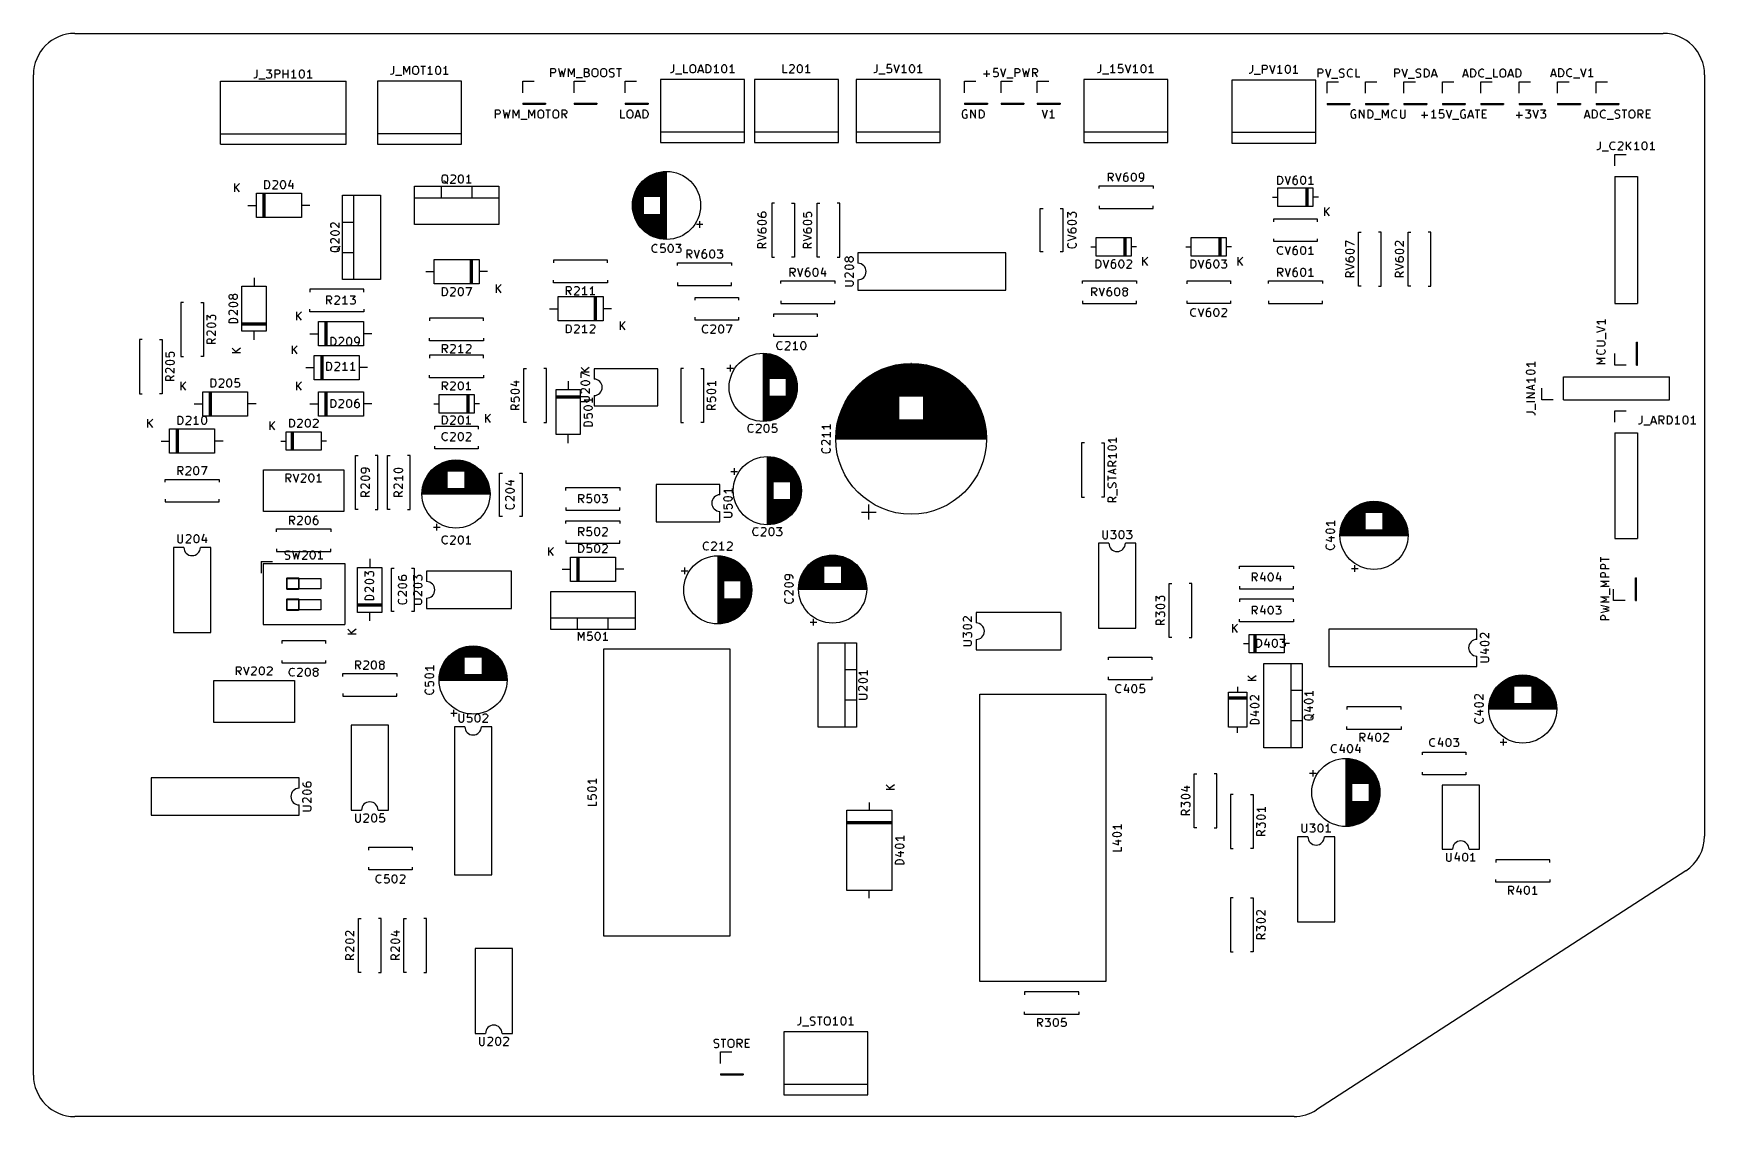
# Model space of a CAD drawing. Header units: metres. Extents: x 0 to 202, y 0 to 131.
import ezdxf

# ---------------------------------------------------------------- set-up
doc = ezdxf.new("R2010")
doc.units = ezdxf.units.M

msp = doc.modelspace()

# ---------------------------------------------------------------- linework, layer by layer
at = {"layer": 'OUTLINE'}
for p, q in [((5, 131), (197.2, 131)), ((0, 5), (0, 126)), ((202.2, 126), (202.2, 33.9196)), ((199.917, 29.7222), (155.2399, 0.8026)), ((152.523, 0), (5, 0))]:
    msp.add_line(p, q, dxfattribs=at)
for centre, radius, start, end in [((5, 126), 5, 90, 180), ((197.2, 126), 5, 0, 90), ((197.1999, 33.9196), 5.0001, -57.0841, -0.0003), ((5, 5), 5, -180, -90), ((152.523, 5), 5, -90.0004, -57.0853)]:
    msp.add_arc(centre, radius, start, end, dxfattribs=at)
at = {"layer": 'SILK'}
for p, q in [((26.7579, 125.6008), (26.6627, 125.6008)), ((26.9008, 125.6484), (26.7579, 125.6008)), ((26.996, 125.7436), (26.9008, 125.6484)), ((27.0436, 125.8865), (26.996, 125.7436)), ((27.0436, 126.6008), (27.0436, 125.8865)), ((27.2817, 125.5055), (28.0436, 125.5055)), ((28.1865, 126.6008), (28.8055, 126.6008)), ((28.2341, 125.6484), (28.1865, 125.696)), ((28.3293, 125.6008), (28.2341, 125.6484)), ((28.6151, 125.6008), (28.3293, 125.6008)), ((28.8055, 126.6008), (28.4722, 126.2198)), ((28.4722, 126.2198), (28.6151, 126.2198)), ((28.6151, 126.2198), (28.7103, 126.1722)), ((28.7103, 125.6484), (28.6151, 125.6008)), ((28.7103, 126.1722), (28.7579, 126.1246)), ((28.7579, 125.696), (28.7103, 125.6484)), ((28.7579, 126.1246), (28.8055, 126.0294)), ((28.8055, 125.7913), (28.7579, 125.696)), ((28.8055, 126.0294), (28.8055, 125.7913)), ((29.2341, 125.6008), (29.2341, 126.6008)), ((29.2341, 126.6008), (29.6151, 126.6008)), ((29.6151, 126.077), (29.2341, 126.077)), ((29.6151, 126.6008), (29.7103, 126.5532)), ((29.7103, 126.1246), (29.6151, 126.077)), ((29.7103, 126.5532), (29.7579, 126.5055)), ((29.7579, 126.1722), (29.7103, 126.1246)), ((29.7579, 126.5055), (29.8055, 126.4103)), ((29.8055, 126.2674), (29.7579, 126.1722)), ((29.8055, 126.4103), (29.8055, 126.2674)), ((30.2341, 125.6008), (30.2341, 126.6008)), ((30.2341, 126.1246), (30.8055, 126.1246)), ((30.8055, 125.6008), (30.8055, 126.6008)), ((31.3293, 126.3627), (31.2341, 126.3151)), ((31.8055, 125.6008), (31.2341, 125.6008)), ((31.4246, 126.4579), (31.3293, 126.3627)), ((31.5198, 126.6008), (31.4246, 126.4579)), ((31.5198, 125.6008), (31.5198, 126.6008)), ((32.1865, 126.2198), (32.2341, 126.4103)), ((32.1865, 125.9817), (32.1865, 126.2198)), ((32.2341, 125.7913), (32.1865, 125.9817)), ((32.2341, 126.4103), (32.2817, 126.5055)), ((32.2817, 125.696), (32.2341, 125.7913)), ((32.2817, 126.5055), (32.3293, 126.5532)), ((32.3293, 125.6484), (32.2817, 125.696)), ((32.3293, 126.5532), (32.4246, 126.6008)), ((32.4246, 125.6008), (32.3293, 125.6484)), ((32.4246, 126.6008), (32.5198, 126.6008)), ((32.5198, 125.6008), (32.4246, 125.6008)), ((32.5198, 126.6008), (32.6151, 126.5532)), ((32.6151, 125.6484), (32.5198, 125.6008)), ((32.6151, 126.5532), (32.6627, 126.5055)), ((32.6627, 125.696), (32.6151, 125.6484)), ((32.6627, 126.5055), (32.7103, 126.4103)), ((32.7103, 125.7913), (32.6627, 125.696)), ((32.7103, 126.4103), (32.7579, 126.2198)), ((32.7579, 125.9817), (32.7103, 125.7913)), ((32.7579, 126.2198), (32.7579, 125.9817)), ((33.2341, 126.3627), (33.1389, 126.3151)), ((33.7103, 125.6008), (33.1389, 125.6008)), ((33.3293, 126.4579), (33.2341, 126.3627)), ((33.4246, 126.6008), (33.3293, 126.4579)), ((33.4246, 125.6008), (33.4246, 126.6008)), ((43.2926, 126.0308), (43.1974, 126.0308)), ((43.4355, 126.0784), (43.2926, 126.0308)), ((43.5307, 126.1736), (43.4355, 126.0784)), ((43.5783, 126.3165), (43.5307, 126.1736)), ((43.5783, 127.0308), (43.5783, 126.3165)), ((43.8164, 125.9355), (44.5783, 125.9355)), ((44.8164, 126.0308), (44.8164, 127.0308)), ((44.8164, 127.0308), (45.1498, 126.3165)), ((45.1498, 126.3165), (45.4831, 127.0308)), ((45.4831, 127.0308), (45.4831, 126.0308)), ((45.9117, 126.6974), (45.9593, 126.8879)), ((45.9117, 126.3641), (45.9117, 126.6974)), ((45.9593, 126.1736), (45.9117, 126.3641)), ((45.9593, 126.8879), (46.0545, 126.9832)), ((46.0545, 126.0784), (45.9593, 126.1736)), ((46.0545, 126.9832), (46.1498, 127.0308)), ((46.1498, 126.0308), (46.0545, 126.0784)), ((46.1498, 127.0308), (46.3402, 127.0308)), ((46.3402, 126.0308), (46.1498, 126.0308)), ((46.3402, 127.0308), (46.4355, 126.9832)), ((46.4355, 126.0784), (46.3402, 126.0308)), ((46.4355, 126.9832), (46.5307, 126.8879)), ((46.5307, 126.1736), (46.4355, 126.0784)), ((46.5307, 126.8879), (46.5783, 126.6974)), ((46.5783, 126.3641), (46.5307, 126.1736)), ((46.5783, 126.6974), (46.5783, 126.3641)), ((46.8641, 127.0308), (47.4355, 127.0308)), ((47.1498, 126.0308), (47.1498, 127.0308)), ((47.8164, 126.7927), (47.7212, 126.7451)), ((48.2926, 126.0308), (47.7212, 126.0308)), ((47.9117, 126.8879), (47.8164, 126.7927)), ((48.0069, 127.0308), (47.9117, 126.8879)), ((48.0069, 126.0308), (48.0069, 127.0308)), ((48.6736, 126.6498), (48.7212, 126.8403)), ((48.6736, 126.4117), (48.6736, 126.6498)), ((48.7212, 126.2213), (48.6736, 126.4117)), ((48.7212, 126.8403), (48.7688, 126.9355)), ((48.7688, 126.126), (48.7212, 126.2213)), ((48.7688, 126.9355), (48.8164, 126.9832)), ((48.8164, 126.0784), (48.7688, 126.126)), ((48.8164, 126.9832), (48.9117, 127.0308)), ((48.9117, 126.0308), (48.8164, 126.0784)), ((48.9117, 127.0308), (49.0069, 127.0308)), ((49.0069, 126.0308), (48.9117, 126.0308)), ((49.0069, 127.0308), (49.1022, 126.9832)), ((49.1022, 126.0784), (49.0069, 126.0308)), ((49.1022, 126.9832), (49.1498, 126.9355)), ((49.1498, 126.126), (49.1022, 126.0784)), ((49.1498, 126.9355), (49.1974, 126.8403)), ((49.1974, 126.2213), (49.1498, 126.126)), ((49.1974, 126.8403), (49.245, 126.6498)), ((49.245, 126.4117), (49.1974, 126.2213)), ((49.245, 126.6498), (49.245, 126.4117)), ((49.7212, 126.7927), (49.626, 126.7451)), ((50.1974, 126.0308), (49.626, 126.0308)), ((49.8164, 126.8879), (49.7212, 126.7927)), ((49.9117, 127.0308), (49.8164, 126.8879)), ((49.9117, 126.0308), (49.9117, 127.0308)), ((62.6166, 125.7552), (62.6166, 126.7552)), ((62.6166, 126.7552), (62.9976, 126.7552)), ((62.9976, 126.2314), (62.6166, 126.2314)), ((62.9976, 126.7552), (63.0928, 126.7076)), ((63.0928, 126.279), (62.9976, 126.2314)), ((63.0928, 126.7076), (63.1404, 126.6599)), ((63.1404, 126.3266), (63.0928, 126.279)), ((63.1404, 126.6599), (63.1881, 126.5647)), ((63.1881, 126.4218), (63.1404, 126.3266)), ((63.1881, 126.5647), (63.1881, 126.4218)), ((63.5214, 126.7552), (63.7595, 125.7552)), ((63.7595, 125.7552), (63.95, 126.4695)), ((63.95, 126.4695), (64.1404, 125.7552)), ((64.1404, 125.7552), (64.3785, 126.7552)), ((64.7595, 125.7552), (64.7595, 126.7552)), ((64.7595, 126.7552), (65.0928, 126.0409)), ((65.0928, 126.0409), (65.4261, 126.7552)), ((65.4261, 126.7552), (65.4261, 125.7552)), ((65.6642, 125.6599), (66.4261, 125.6599)), ((66.6642, 125.7552), (66.6642, 126.7552)), ((66.6642, 126.7552), (66.9976, 126.7552)), ((66.9976, 126.279), (66.6642, 126.279)), ((67.0452, 125.7552), (66.6642, 125.7552)), ((66.9976, 126.7552), (67.0928, 126.7076)), ((67.0928, 126.3266), (66.9976, 126.279)), ((66.9976, 126.279), (67.1404, 126.2314)), ((67.1404, 125.8028), (67.0452, 125.7552)), ((67.0928, 126.7076), (67.1404, 126.6599)), ((67.1404, 126.3742), (67.0928, 126.3266)), ((67.1404, 126.6599), (67.1881, 126.5647)), ((67.1881, 126.4695), (67.1404, 126.3742)), ((67.1404, 126.2314), (67.1881, 126.1838)), ((67.1881, 125.8504), (67.1404, 125.8028)), ((67.1881, 126.5647), (67.1881, 126.4695)), ((67.1881, 126.1838), (67.2357, 126.0885)), ((67.2357, 125.9457), (67.1881, 125.8504)), ((67.2357, 126.0885), (67.2357, 125.9457)), ((67.6166, 126.4218), (67.6642, 126.6123)), ((67.6166, 126.0885), (67.6166, 126.4218)), ((67.6642, 125.898), (67.6166, 126.0885)), ((67.6642, 126.6123), (67.7595, 126.7076)), ((67.7595, 125.8028), (67.6642, 125.898)), ((67.7595, 126.7076), (67.8547, 126.7552)), ((67.8547, 125.7552), (67.7595, 125.8028)), ((67.8547, 126.7552), (68.0452, 126.7552)), ((68.0452, 125.7552), (67.8547, 125.7552)), ((68.0452, 126.7552), (68.1404, 126.7076)), ((68.1404, 125.8028), (68.0452, 125.7552)), ((68.1404, 126.7076), (68.2357, 126.6123)), ((68.2357, 125.898), (68.1404, 125.8028)), ((68.2357, 126.6123), (68.2833, 126.4218)), ((68.2833, 126.0885), (68.2357, 125.898)), ((68.2833, 126.4218), (68.2833, 126.0885)), ((68.6642, 126.4218), (68.7119, 126.6123)), ((68.6642, 126.0885), (68.6642, 126.4218)), ((68.7119, 125.898), (68.6642, 126.0885)), ((68.7119, 126.6123), (68.8071, 126.7076)), ((68.8071, 125.8028), (68.7119, 125.898)), ((68.8071, 126.7076), (68.9023, 126.7552)), ((68.9023, 125.7552), (68.8071, 125.8028)), ((68.9023, 126.7552), (69.0928, 126.7552)), ((69.0928, 125.7552), (68.9023, 125.7552)), ((69.0928, 126.7552), (69.1881, 126.7076)), ((69.1881, 125.8028), (69.0928, 125.7552)), ((69.1881, 126.7076), (69.2833, 126.6123)), ((69.2833, 125.898), (69.1881, 125.8028)), ((69.2833, 126.6123), (69.3309, 126.4218)), ((69.3309, 126.0885), (69.2833, 125.898)), ((69.3309, 126.4218), (69.3309, 126.0885)), ((69.7119, 126.5647), (69.7595, 126.6599)), ((69.7119, 126.4695), (69.7119, 126.5647)), ((69.7595, 126.3742), (69.7119, 126.4695)), ((69.7119, 125.8028), (69.8547, 125.7552)), ((69.7595, 126.6599), (69.8071, 126.7076)), ((69.8071, 126.3266), (69.7595, 126.3742)), ((69.8071, 126.7076), (69.9023, 126.7552)), ((69.9023, 126.279), (69.8071, 126.3266)), ((69.8547, 125.7552), (70.0928, 125.7552)), ((69.9023, 126.7552), (70.1404, 126.7552)), ((70.0928, 126.2314), (69.9023, 126.279)), ((70.1881, 126.1838), (70.0928, 126.2314)), ((70.0928, 125.7552), (70.1881, 125.8028)), ((70.1404, 126.7552), (70.2833, 126.7076)), ((70.2357, 126.1361), (70.1881, 126.1838)), ((70.1881, 125.8028), (70.2357, 125.8504)), ((70.2833, 126.0409), (70.2357, 126.1361)), ((70.2357, 125.8504), (70.2833, 125.9457)), ((70.2833, 125.9457), (70.2833, 126.0409)), ((70.569, 126.7552), (71.1404, 126.7552)), ((70.8547, 125.7552), (70.8547, 126.7552)), ((75.8908, 125.41), (75.8908, 117.79)), ((86.0508, 125.41), (75.8908, 125.41)), ((77.1613, 126.2252), (77.066, 126.2252)), ((77.3041, 126.2728), (77.1613, 126.2252)), ((77.3994, 126.368), (77.3041, 126.2728)), ((77.447, 126.5109), (77.3994, 126.368)), ((77.447, 127.2252), (77.447, 126.5109)), ((77.6851, 126.1299), (78.447, 126.1299)), ((78.6851, 126.2252), (78.6851, 127.2252)), ((79.1613, 126.2252), (78.6851, 126.2252)), ((79.447, 126.8918), (79.4946, 127.0823)), ((79.447, 126.5585), (79.447, 126.8918)), ((79.4946, 126.368), (79.447, 126.5585)), ((79.4946, 127.0823), (79.5898, 127.1776)), ((79.5898, 126.2728), (79.4946, 126.368)), ((79.5898, 127.1776), (79.6851, 127.2252)), ((79.6851, 126.2252), (79.5898, 126.2728)), ((79.6851, 127.2252), (79.8756, 127.2252)), ((79.8756, 126.2252), (79.6851, 126.2252)), ((79.8756, 127.2252), (79.9708, 127.1776)), ((79.9708, 126.2728), (79.8756, 126.2252)), ((79.9708, 127.1776), (80.066, 127.0823)), ((80.066, 126.368), (79.9708, 126.2728)), ((80.066, 127.0823), (80.1137, 126.8918)), ((80.1137, 126.5585), (80.066, 126.368)), ((80.1137, 126.8918), (80.1137, 126.5585)), ((80.3994, 126.2252), (80.7327, 127.2252)), ((80.4946, 126.5109), (80.9708, 126.5109)), ((80.7327, 127.2252), (81.066, 126.2252)), ((81.3994, 126.2252), (81.3994, 127.2252)), ((81.3994, 127.2252), (81.6375, 127.2252)), ((81.6375, 126.2252), (81.3994, 126.2252)), ((81.6375, 127.2252), (81.7803, 127.1776)), ((81.7803, 126.2728), (81.6375, 126.2252)), ((81.7803, 127.1776), (81.8756, 127.0823)), ((81.8756, 126.368), (81.7803, 126.2728)), ((81.8756, 127.0823), (81.9232, 126.9871)), ((81.9232, 126.4633), (81.8756, 126.368)), ((81.9232, 126.9871), (81.9708, 126.7966)), ((81.9708, 126.6538), (81.9232, 126.4633)), ((81.9708, 126.7966), (81.9708, 126.6538)), ((82.447, 126.9871), (82.3518, 126.9395)), ((82.9232, 126.2252), (82.3518, 126.2252)), ((82.5422, 127.0823), (82.447, 126.9871)), ((82.6375, 127.2252), (82.5422, 127.0823)), ((82.6375, 126.2252), (82.6375, 127.2252)), ((83.3041, 126.8442), (83.3518, 127.0347)), ((83.3041, 126.6061), (83.3041, 126.8442)), ((83.3518, 126.4157), (83.3041, 126.6061)), ((83.3518, 127.0347), (83.3994, 127.1299)), ((83.3994, 126.3204), (83.3518, 126.4157)), ((83.3994, 127.1299), (83.447, 127.1776)), ((83.447, 126.2728), (83.3994, 126.3204)), ((83.447, 127.1776), (83.5422, 127.2252)), ((83.5422, 126.2252), (83.447, 126.2728)), ((83.5422, 127.2252), (83.6375, 127.2252)), ((83.6375, 126.2252), (83.5422, 126.2252)), ((83.6375, 127.2252), (83.7327, 127.1776)), ((83.7327, 126.2728), (83.6375, 126.2252)), ((83.7327, 127.1776), (83.7803, 127.1299)), ((83.7803, 126.3204), (83.7327, 126.2728)), ((83.7803, 127.1299), (83.8279, 127.0347)), ((83.8279, 126.4157), (83.7803, 126.3204)), ((83.8279, 127.0347), (83.8756, 126.8442)), ((83.8756, 126.6061), (83.8279, 126.4157)), ((83.8756, 126.8442), (83.8756, 126.6061)), ((84.3518, 126.9871), (84.2565, 126.9395)), ((84.8279, 126.2252), (84.2565, 126.2252)), ((84.447, 127.0823), (84.3518, 126.9871)), ((84.5422, 127.2252), (84.447, 127.0823)), ((84.5422, 126.2252), (84.5422, 127.2252)), ((86.0508, 117.79), (86.0508, 125.41)), ((87.2465, 125.41), (87.2465, 117.79)), ((97.4065, 125.41), (87.2465, 125.41)), ((90.7313, 126.2252), (90.7313, 127.2252)), ((91.2075, 126.2252), (90.7313, 126.2252)), ((92.017, 126.7966), (91.4455, 126.2252)), ((91.4455, 126.2252), (92.0646, 126.2252)), ((91.4932, 127.1299), (91.5408, 127.1776)), ((91.5408, 127.1776), (91.636, 127.2252)), ((91.636, 127.2252), (91.8741, 127.2252)), ((91.8741, 127.2252), (91.9694, 127.1776)), ((91.9694, 127.1776), (92.017, 127.1299)), ((92.017, 127.1299), (92.0646, 127.0347)), ((92.0646, 126.9395), (92.017, 126.7966)), ((92.0646, 127.0347), (92.0646, 126.9395)), ((92.4455, 126.8442), (92.4932, 127.0347)), ((92.4455, 126.6061), (92.4455, 126.8442)), ((92.4932, 126.4157), (92.4455, 126.6061)), ((92.4932, 127.0347), (92.5408, 127.1299)), ((92.5408, 126.3204), (92.4932, 126.4157)), ((92.5408, 127.1299), (92.5884, 127.1776)), ((92.5884, 126.2728), (92.5408, 126.3204)), ((92.5884, 127.1776), (92.6836, 127.2252)), ((92.6836, 126.2252), (92.5884, 126.2728)), ((92.6836, 127.2252), (92.7789, 127.2252)), ((92.7789, 126.2252), (92.6836, 126.2252)), ((92.7789, 127.2252), (92.8741, 127.1776)), ((92.8741, 126.2728), (92.7789, 126.2252)), ((92.8741, 127.1776), (92.9217, 127.1299)), ((92.9217, 126.3204), (92.8741, 126.2728)), ((92.9217, 127.1299), (92.9694, 127.0347)), ((92.9694, 126.4157), (92.9217, 126.3204)), ((92.9694, 127.0347), (93.017, 126.8442)), ((93.017, 126.6061), (92.9694, 126.4157)), ((93.017, 126.8442), (93.017, 126.6061)), ((93.4932, 126.9871), (93.3979, 126.9395)), ((93.9694, 126.2252), (93.3979, 126.2252)), ((93.5884, 127.0823), (93.4932, 126.9871)), ((93.6836, 127.2252), (93.5884, 127.0823)), ((93.6836, 126.2252), (93.6836, 127.2252)), ((97.4065, 117.79), (97.4065, 125.41)), ((99.5561, 125.41), (99.5561, 117.79)), ((109.7161, 125.41), (99.5561, 125.41)), ((101.779, 126.2252), (101.6837, 126.2252)), ((101.9218, 126.2728), (101.779, 126.2252)), ((102.0171, 126.368), (101.9218, 126.2728)), ((102.0647, 126.5109), (102.0171, 126.368)), ((102.0647, 127.2252), (102.0647, 126.5109)), ((102.3028, 126.1299), (103.0647, 126.1299)), ((103.3028, 127.2252), (103.2551, 126.749)), ((103.2551, 126.749), (103.3028, 126.7966)), ((103.3028, 126.2728), (103.2551, 126.3204)), ((103.779, 127.2252), (103.3028, 127.2252)), ((103.3028, 126.7966), (103.398, 126.8442)), ((103.398, 126.2252), (103.3028, 126.2728)), ((103.398, 126.8442), (103.6361, 126.8442)), ((103.6361, 126.2252), (103.398, 126.2252)), ((103.6361, 126.8442), (103.7313, 126.7966)), ((103.7313, 126.2728), (103.6361, 126.2252)), ((103.7313, 126.7966), (103.779, 126.749)), ((103.779, 126.3204), (103.7313, 126.2728)), ((103.779, 126.749), (103.8266, 126.6538)), ((103.8266, 126.4157), (103.779, 126.3204)), ((103.8266, 126.6538), (103.8266, 126.4157)), ((104.1123, 127.2252), (104.4456, 126.2252)), ((104.4456, 126.2252), (104.779, 127.2252)), ((105.1599, 126.9871), (105.0647, 126.9395)), ((105.6361, 126.2252), (105.0647, 126.2252)), ((105.2551, 127.0823), (105.1599, 126.9871)), ((105.3504, 127.2252), (105.2551, 127.0823)), ((105.3504, 126.2252), (105.3504, 127.2252)), ((106.0171, 126.8442), (106.0647, 127.0347)), ((106.0171, 126.6061), (106.0171, 126.8442)), ((106.0647, 126.4157), (106.0171, 126.6061)), ((106.0647, 127.0347), (106.1123, 127.1299)), ((106.1123, 126.3204), (106.0647, 126.4157)), ((106.1123, 127.1299), (106.1599, 127.1776)), ((106.1599, 126.2728), (106.1123, 126.3204)), ((106.1599, 127.1776), (106.2551, 127.2252)), ((106.2551, 126.2252), (106.1599, 126.2728)), ((106.2551, 127.2252), (106.3504, 127.2252)), ((106.3504, 126.2252), (106.2551, 126.2252)), ((106.3504, 127.2252), (106.4456, 127.1776)), ((106.4456, 126.2728), (106.3504, 126.2252)), ((106.4456, 127.1776), (106.4932, 127.1299)), ((106.4932, 126.3204), (106.4456, 126.2728)), ((106.4932, 127.1299), (106.5409, 127.0347)), ((106.5409, 126.4157), (106.4932, 126.3204)), ((106.5409, 127.0347), (106.5885, 126.8442)), ((106.5885, 126.6061), (106.5409, 126.4157)), ((106.5885, 126.8442), (106.5885, 126.6061)), ((107.0647, 126.9871), (106.9694, 126.9395)), ((107.5409, 126.2252), (106.9694, 126.2252)), ((107.1599, 127.0823), (107.0647, 126.9871)), ((107.2551, 127.2252), (107.1599, 127.0823)), ((107.2551, 126.2252), (107.2551, 127.2252)), ((109.7161, 117.79), (109.7161, 125.41)), ((114.9619, 126.1261), (115.7238, 126.1261)), ((115.3429, 125.7452), (115.3429, 126.5071)), ((116.2, 126.7452), (116.1524, 126.269)), ((116.1524, 126.269), (116.2, 126.3166)), ((116.2, 125.7928), (116.1524, 125.8404)), ((116.6762, 126.7452), (116.2, 126.7452)), ((116.2, 126.3166), (116.2952, 126.3642)), ((116.2952, 125.7452), (116.2, 125.7928)), ((116.2952, 126.3642), (116.5333, 126.3642)), ((116.5333, 125.7452), (116.2952, 125.7452)), ((116.5333, 126.3642), (116.6286, 126.3166)), ((116.6286, 125.7928), (116.5333, 125.7452)), ((116.6286, 126.3166), (116.6762, 126.269)), ((116.6762, 125.8404), (116.6286, 125.7928)), ((116.6762, 126.269), (116.7238, 126.1738)), ((116.7238, 125.9357), (116.6762, 125.8404)), ((116.7238, 126.1738), (116.7238, 125.9357)), ((117.0095, 126.7452), (117.3429, 125.7452)), ((117.3429, 125.7452), (117.6762, 126.7452)), ((117.7714, 125.6499), (118.5333, 125.6499)), ((118.7714, 125.7452), (118.7714, 126.7452)), ((118.7714, 126.7452), (119.1524, 126.7452)), ((119.1524, 126.2214), (118.7714, 126.2214)), ((119.1524, 126.7452), (119.2476, 126.6976)), ((119.2476, 126.269), (119.1524, 126.2214)), ((119.2476, 126.6976), (119.2952, 126.6499)), ((119.2952, 126.3166), (119.2476, 126.269)), ((119.2952, 126.6499), (119.3429, 126.5547)), ((119.3429, 126.4118), (119.2952, 126.3166)), ((119.3429, 126.5547), (119.3429, 126.4118)), ((119.6762, 126.7452), (119.9143, 125.7452)), ((119.9143, 125.7452), (120.1048, 126.4595)), ((120.1048, 126.4595), (120.2952, 125.7452)), ((120.2952, 125.7452), (120.5333, 126.7452)), ((120.9143, 125.7452), (120.9143, 126.7452)), ((120.9143, 126.7452), (121.2952, 126.7452)), ((121.2952, 126.2214), (120.9143, 126.2214)), ((121.4857, 125.7452), (121.1524, 126.2214)), ((121.2952, 126.7452), (121.3905, 126.6976)), ((121.3905, 126.269), (121.2952, 126.2214)), ((121.3905, 126.6976), (121.4381, 126.6499)), ((121.4381, 126.3166), (121.3905, 126.269)), ((121.4381, 126.6499), (121.4857, 126.5547)), ((121.4857, 126.4118), (121.4381, 126.3166)), ((121.4857, 126.5547), (121.4857, 126.4118)), ((127.08, 125.41), (127.08, 117.79)), ((137.24, 125.41), (127.08, 125.41)), ((128.8267, 126.2252), (128.7314, 126.2252)), ((128.9695, 126.2728), (128.8267, 126.2252)), ((129.0648, 126.368), (128.9695, 126.2728)), ((129.1124, 126.5109), (129.0648, 126.368)), ((129.1124, 127.2252), (129.1124, 126.5109)), ((129.3505, 126.1299), (130.1124, 126.1299)), ((130.3981, 126.9871), (130.3029, 126.9395)), ((130.8743, 126.2252), (130.3029, 126.2252)), ((130.4933, 127.0823), (130.3981, 126.9871)), ((130.5886, 127.2252), (130.4933, 127.0823)), ((130.5886, 126.2252), (130.5886, 127.2252)), ((131.3029, 127.2252), (131.2552, 126.749)), ((131.2552, 126.749), (131.3029, 126.7966)), ((131.3029, 126.2728), (131.2552, 126.3204)), ((131.779, 127.2252), (131.3029, 127.2252)), ((131.3029, 126.7966), (131.3981, 126.8442)), ((131.3981, 126.2252), (131.3029, 126.2728)), ((131.3981, 126.8442), (131.6362, 126.8442)), ((131.6362, 126.2252), (131.3981, 126.2252)), ((131.6362, 126.8442), (131.7314, 126.7966)), ((131.7314, 126.2728), (131.6362, 126.2252)), ((131.7314, 126.7966), (131.779, 126.749)), ((131.779, 126.3204), (131.7314, 126.2728)), ((131.779, 126.749), (131.8267, 126.6538)), ((131.8267, 126.4157), (131.779, 126.3204)), ((131.8267, 126.6538), (131.8267, 126.4157)), ((132.1124, 127.2252), (132.4457, 126.2252)), ((132.4457, 126.2252), (132.779, 127.2252)), ((133.16, 126.9871), (133.0648, 126.9395)), ((133.6362, 126.2252), (133.0648, 126.2252)), ((133.2552, 127.0823), (133.16, 126.9871)), ((133.3505, 127.2252), (133.2552, 127.0823)), ((133.3505, 126.2252), (133.3505, 127.2252)), ((134.0171, 126.8442), (134.0648, 127.0347)), ((134.0171, 126.6061), (134.0171, 126.8442)), ((134.0648, 126.4157), (134.0171, 126.6061)), ((134.0648, 127.0347), (134.1124, 127.1299)), ((134.1124, 126.3204), (134.0648, 126.4157)), ((134.1124, 127.1299), (134.16, 127.1776)), ((134.16, 126.2728), (134.1124, 126.3204)), ((134.16, 127.1776), (134.2552, 127.2252)), ((134.2552, 126.2252), (134.16, 126.2728)), ((134.2552, 127.2252), (134.3505, 127.2252)), ((134.3505, 126.2252), (134.2552, 126.2252)), ((134.3505, 127.2252), (134.4457, 127.1776)), ((134.4457, 126.2728), (134.3505, 126.2252)), ((134.4457, 127.1776), (134.4933, 127.1299)), ((134.4933, 126.3204), (134.4457, 126.2728)), ((134.4933, 127.1299), (134.541, 127.0347)), ((134.541, 126.4157), (134.4933, 126.3204)), ((134.541, 127.0347), (134.5886, 126.8442)), ((134.5886, 126.6061), (134.541, 126.4157)), ((134.5886, 126.8442), (134.5886, 126.6061)), ((135.0648, 126.9871), (134.9695, 126.9395)), ((135.541, 126.2252), (134.9695, 126.2252)), ((135.16, 127.0823), (135.0648, 126.9871)), ((135.2552, 127.2252), (135.16, 127.0823)), ((135.2552, 126.2252), (135.2552, 127.2252)), ((137.24, 117.79), (137.24, 125.41)), ((147.196, 126.1721), (147.1008, 126.1721)), ((147.3389, 126.2197), (147.196, 126.1721)), ((147.4341, 126.3149), (147.3389, 126.2197)), ((147.4818, 126.4578), (147.4341, 126.3149)), ((147.4818, 127.1721), (147.4818, 126.4578)), ((147.7199, 126.0768), (148.4818, 126.0768)), ((148.7199, 126.1721), (148.7199, 127.1721)), ((148.7199, 127.1721), (149.1008, 127.1721)), ((149.1008, 126.6483), (148.7199, 126.6483)), ((149.1008, 127.1721), (149.196, 127.1245)), ((149.196, 126.6959), (149.1008, 126.6483)), ((149.196, 127.1245), (149.2437, 127.0768)), ((149.2437, 126.7435), (149.196, 126.6959)), ((149.2437, 127.0768), (149.2913, 126.9816)), ((149.2913, 126.8387), (149.2437, 126.7435)), ((149.2913, 126.9816), (149.2913, 126.8387)), ((149.577, 127.1721), (149.9103, 126.1721)), ((149.9103, 126.1721), (150.2437, 127.1721)), ((150.6246, 126.934), (150.5294, 126.8864)), ((151.1008, 126.1721), (150.5294, 126.1721)), ((150.7199, 127.0292), (150.6246, 126.934)), ((150.8151, 127.1721), (150.7199, 127.0292)), ((150.8151, 126.1721), (150.8151, 127.1721)), ((151.4818, 126.7911), (151.5294, 126.9816)), ((151.4818, 126.553), (151.4818, 126.7911)), ((151.5294, 126.3626), (151.4818, 126.553)), ((151.5294, 126.9816), (151.577, 127.0768)), ((151.577, 126.2673), (151.5294, 126.3626)), ((151.577, 127.0768), (151.6246, 127.1245)), ((151.6246, 126.2197), (151.577, 126.2673)), ((151.6246, 127.1245), (151.7199, 127.1721)), ((151.7199, 126.1721), (151.6246, 126.2197)), ((151.7199, 127.1721), (151.8151, 127.1721)), ((151.8151, 126.1721), (151.7199, 126.1721)), ((151.8151, 127.1721), (151.9103, 127.1245)), ((151.9103, 126.2197), (151.8151, 126.1721)), ((151.9103, 127.1245), (151.958, 127.0768)), ((151.958, 126.2673), (151.9103, 126.2197)), ((151.958, 127.0768), (152.0056, 126.9816)), ((152.0056, 126.3626), (151.958, 126.2673)), ((152.0056, 126.9816), (152.0532, 126.7911)), ((152.0532, 126.553), (152.0056, 126.3626)), ((152.0532, 126.7911), (152.0532, 126.553)), ((152.5294, 126.934), (152.4341, 126.8864)), ((153.0056, 126.1721), (152.4341, 126.1721)), ((152.6246, 127.0292), (152.5294, 126.934)), ((152.7199, 127.1721), (152.6246, 127.0292)), ((152.7199, 126.1721), (152.7199, 127.1721)), ((155.4575, 125.7021), (155.4575, 126.7021)), ((155.4575, 126.7021), (155.8385, 126.7021)), ((155.8385, 126.1783), (155.4575, 126.1783)), ((155.8385, 126.7021), (155.9337, 126.6545)), ((155.9337, 126.2259), (155.8385, 126.1783)), ((155.9337, 126.6545), (155.9813, 126.6068)), ((155.9813, 126.2735), (155.9337, 126.2259)), ((155.9813, 126.6068), (156.0289, 126.5116)), ((156.0289, 126.3687), (155.9813, 126.2735)), ((156.0289, 126.5116), (156.0289, 126.3687)), ((156.3147, 126.7021), (156.648, 125.7021)), ((156.648, 125.7021), (156.9813, 126.7021)), ((157.0766, 125.6068), (157.8385, 125.6068)), ((158.0289, 126.5116), (158.0766, 126.6068)), ((158.0289, 126.4164), (158.0289, 126.5116)), ((158.0766, 126.3211), (158.0289, 126.4164)), ((158.0289, 125.7497), (158.1718, 125.7021)), ((158.0766, 126.6068), (158.1242, 126.6545)), ((158.1242, 126.2735), (158.0766, 126.3211)), ((158.1242, 126.6545), (158.2194, 126.7021)), ((158.2194, 126.2259), (158.1242, 126.2735)), ((158.1718, 125.7021), (158.4099, 125.7021)), ((158.2194, 126.7021), (158.4575, 126.7021)), ((158.4099, 126.1783), (158.2194, 126.2259)), ((158.5051, 126.1307), (158.4099, 126.1783)), ((158.4099, 125.7021), (158.5051, 125.7497)), ((158.4575, 126.7021), (158.6004, 126.6545)), ((158.5528, 126.083), (158.5051, 126.1307)), ((158.5051, 125.7497), (158.5528, 125.7973)), ((158.6004, 125.9878), (158.5528, 126.083)), ((158.5528, 125.7973), (158.6004, 125.8926)), ((158.6004, 125.8926), (158.6004, 125.9878)), ((158.9813, 126.2735), (159.0289, 126.464)), ((158.9813, 126.1307), (158.9813, 126.2735)), ((159.0289, 125.9402), (158.9813, 126.1307)), ((159.0289, 126.464), (159.0766, 126.5592)), ((159.0766, 125.8449), (159.0289, 125.9402)), ((159.0766, 126.5592), (159.1718, 126.6545)), ((159.1718, 125.7497), (159.0766, 125.8449)), ((159.1718, 126.6545), (159.3147, 126.7021)), ((159.3147, 125.7021), (159.1718, 125.7497)), ((159.3147, 126.7021), (159.4099, 126.7021)), ((159.4099, 125.7021), (159.3147, 125.7021)), ((159.4099, 126.7021), (159.5528, 126.6545)), ((159.5528, 125.7497), (159.4099, 125.7021)), ((159.5528, 126.6545), (159.6004, 126.6068)), ((159.6004, 125.7973), (159.5528, 125.7497)), ((160.0289, 125.7021), (160.0289, 126.7021)), ((160.5051, 125.7021), (160.0289, 125.7021)), ((164.7308, 125.7021), (164.7308, 126.7021)), ((164.7308, 126.7021), (165.1118, 126.7021)), ((165.1118, 126.1783), (164.7308, 126.1783)), ((165.1118, 126.7021), (165.207, 126.6545)), ((165.207, 126.2259), (165.1118, 126.1783)), ((165.207, 126.6545), (165.2546, 126.6068)), ((165.2546, 126.2735), (165.207, 126.2259)), ((165.2546, 126.6068), (165.3022, 126.5116)), ((165.3022, 126.3687), (165.2546, 126.2735)), ((165.3022, 126.5116), (165.3022, 126.3687)), ((165.588, 126.7021), (165.9213, 125.7021)), ((165.9213, 125.7021), (166.2546, 126.7021)), ((166.3499, 125.6068), (167.1118, 125.6068)), ((167.3022, 126.5116), (167.3499, 126.6068)), ((167.3022, 126.4164), (167.3022, 126.5116)), ((167.3499, 126.3211), (167.3022, 126.4164)), ((167.3022, 125.7497), (167.4451, 125.7021)), ((167.3499, 126.6068), (167.3975, 126.6545)), ((167.3975, 126.2735), (167.3499, 126.3211)), ((167.3975, 126.6545), (167.4927, 126.7021)), ((167.4927, 126.2259), (167.3975, 126.2735)), ((167.4451, 125.7021), (167.6832, 125.7021)), ((167.4927, 126.7021), (167.7308, 126.7021)), ((167.6832, 126.1783), (167.4927, 126.2259)), ((167.7784, 126.1307), (167.6832, 126.1783)), ((167.6832, 125.7021), (167.7784, 125.7497)), ((167.7308, 126.7021), (167.8737, 126.6545)), ((167.826, 126.083), (167.7784, 126.1307)), ((167.7784, 125.7497), (167.826, 125.7973)), ((167.8737, 125.9878), (167.826, 126.083)), ((167.826, 125.7973), (167.8737, 125.8926)), ((167.8737, 125.8926), (167.8737, 125.9878)), ((168.3022, 125.7021), (168.3022, 126.7021)), ((168.3022, 126.7021), (168.5403, 126.7021)), ((168.5403, 125.7021), (168.3022, 125.7021)), ((168.5403, 126.7021), (168.6832, 126.6545)), ((168.6832, 125.7497), (168.5403, 125.7021)), ((168.6832, 126.6545), (168.7784, 126.5592)), ((168.7784, 125.8449), (168.6832, 125.7497)), ((168.7784, 126.5592), (168.826, 126.464)), ((168.826, 125.9402), (168.7784, 125.8449)), ((168.826, 126.464), (168.8737, 126.2735)), ((168.8737, 126.1307), (168.826, 125.9402)), ((168.8737, 126.2735), (168.8737, 126.1307)), ((169.1594, 125.7021), (169.4927, 126.7021)), ((169.2546, 125.9878), (169.7308, 125.9878)), ((169.4927, 126.7021), (169.826, 125.7021)), ((172.9328, 125.7021), (173.2661, 126.7021)), ((173.028, 125.9878), (173.5042, 125.9878)), ((173.2661, 126.7021), (173.5994, 125.7021)), ((173.9328, 125.7021), (173.9328, 126.7021)), ((173.9328, 126.7021), (174.1709, 126.7021)), ((174.1709, 125.7021), (173.9328, 125.7021)), ((174.1709, 126.7021), (174.3137, 126.6545)), ((174.3137, 125.7497), (174.1709, 125.7021)), ((174.3137, 126.6545), (174.409, 126.5592)), ((174.409, 125.8449), (174.3137, 125.7497)), ((174.409, 126.5592), (174.4566, 126.464)), ((174.4566, 125.9402), (174.409, 125.8449)), ((174.4566, 126.464), (174.5042, 126.2735)), ((174.5042, 126.1307), (174.4566, 125.9402)), ((174.5042, 126.2735), (174.5042, 126.1307)), ((174.8852, 126.2735), (174.9328, 126.464)), ((174.8852, 126.1307), (174.8852, 126.2735)), ((174.9328, 125.9402), (174.8852, 126.1307)), ((174.9328, 126.464), (174.9804, 126.5592)), ((174.9804, 125.8449), (174.9328, 125.9402)), ((174.9804, 126.5592), (175.0756, 126.6545)), ((175.0756, 125.7497), (174.9804, 125.8449)), ((175.0756, 126.6545), (175.2185, 126.7021)), ((175.2185, 125.7021), (175.0756, 125.7497)), ((175.2185, 126.7021), (175.3137, 126.7021)), ((175.3137, 125.7021), (175.2185, 125.7021)), ((175.3137, 126.7021), (175.4566, 126.6545)), ((175.4566, 125.7497), (175.3137, 125.7021)), ((175.4566, 126.6545), (175.5042, 126.6068)), ((175.5042, 125.7973), (175.4566, 125.7497)), ((175.6947, 125.6068), (176.4566, 125.6068)), ((176.6947, 125.7021), (176.6947, 126.7021)), ((177.1709, 125.7021), (176.6947, 125.7021)), ((177.4566, 126.3687), (177.5042, 126.5592)), ((177.4566, 126.0354), (177.4566, 126.3687)), ((177.5042, 125.8449), (177.4566, 126.0354)), ((177.5042, 126.5592), (177.5994, 126.6545)), ((177.5994, 125.7497), (177.5042, 125.8449)), ((177.5994, 126.6545), (177.6947, 126.7021)), ((177.6947, 125.7021), (177.5994, 125.7497)), ((177.6947, 126.7021), (177.8852, 126.7021)), ((177.8852, 125.7021), (177.6947, 125.7021)), ((177.8852, 126.7021), (177.9804, 126.6545)), ((177.9804, 125.7497), (177.8852, 125.7021)), ((177.9804, 126.6545), (178.0756, 126.5592)), ((178.0756, 125.8449), (177.9804, 125.7497)), ((178.0756, 126.5592), (178.1232, 126.3687)), ((178.1232, 126.0354), (178.0756, 125.8449)), ((178.1232, 126.3687), (178.1232, 126.0354)), ((178.409, 125.7021), (178.7423, 126.7021)), ((178.5042, 125.9878), (178.9804, 125.9878)), ((178.7423, 126.7021), (179.0756, 125.7021)), ((179.409, 125.7021), (179.409, 126.7021)), ((179.409, 126.7021), (179.6471, 126.7021)), ((179.6471, 125.7021), (179.409, 125.7021)), ((179.6471, 126.7021), (179.7899, 126.6545)), ((179.7899, 125.7497), (179.6471, 125.7021)), ((179.7899, 126.6545), (179.8852, 126.5592)), ((179.8852, 125.8449), (179.7899, 125.7497)), ((179.8852, 126.5592), (179.9328, 126.464)), ((179.9328, 125.9402), (179.8852, 125.8449)), ((179.9328, 126.464), (179.9804, 126.2735)), ((179.9804, 126.1307), (179.9328, 125.9402)), ((179.9804, 126.2735), (179.9804, 126.1307)), ((183.581, 125.7452), (183.9143, 126.7452)), ((183.6762, 126.0309), (184.1524, 126.0309)), ((183.9143, 126.7452), (184.2476, 125.7452)), ((184.581, 125.7452), (184.581, 126.7452)), ((184.581, 126.7452), (184.819, 126.7452)), ((184.819, 125.7452), (184.581, 125.7452)), ((184.819, 126.7452), (184.9619, 126.6976)), ((184.9619, 125.7928), (184.819, 125.7452)), ((184.9619, 126.6976), (185.0571, 126.6023)), ((185.0571, 125.888), (184.9619, 125.7928)), ((185.0571, 126.6023), (185.1048, 126.5071)), ((185.1048, 125.9833), (185.0571, 125.888)), ((185.1048, 126.5071), (185.1524, 126.3166)), ((185.1524, 126.1738), (185.1048, 125.9833)), ((185.1524, 126.3166), (185.1524, 126.1738)), ((185.5333, 126.3166), (185.581, 126.5071)), ((185.5333, 126.1738), (185.5333, 126.3166)), ((185.581, 125.9833), (185.5333, 126.1738)), ((185.581, 126.5071), (185.6286, 126.6023)), ((185.6286, 125.888), (185.581, 125.9833)), ((185.6286, 126.6023), (185.7238, 126.6976)), ((185.7238, 125.7928), (185.6286, 125.888)), ((185.7238, 126.6976), (185.8667, 126.7452)), ((185.8667, 125.7452), (185.7238, 125.7928)), ((185.8667, 126.7452), (185.9619, 126.7452)), ((185.9619, 125.7452), (185.8667, 125.7452)), ((185.9619, 126.7452), (186.1048, 126.6976)), ((186.1048, 125.7928), (185.9619, 125.7452)), ((186.1048, 126.6976), (186.1524, 126.6499)), ((186.1524, 125.8404), (186.1048, 125.7928)), ((186.3429, 125.6499), (187.1048, 125.6499)), ((187.2, 126.7452), (187.5333, 125.7452)), ((187.5333, 125.7452), (187.8667, 126.7452)), ((188.2476, 126.5071), (188.1524, 126.4595)), ((188.7238, 125.7452), (188.1524, 125.7452)), ((188.3429, 126.6023), (188.2476, 126.5071)), ((188.4381, 126.7452), (188.3429, 126.6023)), ((188.4381, 125.7452), (188.4381, 126.7452)), ((22.6203, 125.2156), (37.8603, 125.2156)), ((22.6203, 117.5956), (22.6203, 125.2156)), ((37.8603, 117.5956), (37.8603, 125.2156)), ((41.6412, 125.2156), (41.6412, 117.5956)), ((51.8012, 125.2156), (41.6412, 125.2156)), ((51.8012, 117.5956), (51.8012, 125.2156)), ((59.2087, 125.21), (60.5887, 125.21)), ((59.2087, 123.83), (59.2087, 125.21)), ((65.4271, 125.21), (66.8071, 125.21)), ((65.4271, 123.83), (65.4271, 125.21)), ((71.6018, 125.21), (72.9818, 125.21)), ((71.6018, 123.83), (71.6018, 125.21)), ((112.6641, 125.21), (114.0441, 125.21)), ((112.6641, 123.83), (112.6641, 125.21)), ((117.072, 125.21), (118.452, 125.21)), ((117.072, 123.83), (117.072, 125.21)), ((121.4628, 125.21), (122.8428, 125.21)), ((121.4628, 123.83), (121.4628, 125.21)), ((144.997, 125.3569), (144.997, 117.7369)), ((155.157, 125.3569), (144.997, 125.3569)), ((155.157, 117.7369), (155.157, 125.3569)), ((156.5299, 125.1569), (157.9099, 125.1569)), ((156.5299, 123.7769), (156.5299, 125.1569)), ((161.1785, 125.1569), (162.5585, 125.1569)), ((161.1785, 123.7769), (161.1785, 125.1569)), ((165.827, 125.1569), (167.207, 125.1569)), ((165.827, 123.7769), (165.827, 125.1569)), ((170.4756, 125.1569), (171.8556, 125.1569)), ((170.4756, 123.7769), (170.4756, 125.1569)), ((175.1242, 125.1569), (176.5042, 125.1569)), ((175.1242, 123.7769), (175.1242, 125.1569)), ((179.7728, 125.1569), (181.1528, 125.1569)), ((179.7728, 123.7769), (179.7728, 125.1569)), ((184.4213, 125.1569), (185.8013, 125.1569)), ((184.4213, 123.7769), (184.4213, 125.1569)), ((189.0699, 125.1569), (190.4499, 125.1569)), ((189.0699, 123.7769), (189.0699, 125.1569)), ((55.9143, 120.7452), (55.9143, 121.7452)), ((55.9143, 121.7452), (56.2952, 121.7452)), ((56.2952, 121.7452), (56.3905, 121.6976)), ((56.3905, 121.6976), (56.4381, 121.6499)), ((56.4381, 121.6499), (56.4857, 121.5547)), ((56.4857, 121.4118), (56.4381, 121.3166)), ((56.4857, 121.5547), (56.4857, 121.4118)), ((56.819, 121.7452), (57.0571, 120.7452)), ((57.0571, 120.7452), (57.2476, 121.4595)), ((57.2476, 121.4595), (57.4381, 120.7452)), ((57.4381, 120.7452), (57.6762, 121.7452)), ((58.0571, 120.7452), (58.0571, 121.7452)), ((58.0571, 121.7452), (58.3905, 121.0309)), ((58.3905, 121.0309), (58.7238, 121.7452)), ((58.7238, 121.7452), (58.7238, 120.7452)), ((59.2087, 122.56), (59.2087, 122.45)), ((59.2087, 122.56), (61.9687, 122.56)), ((59.2087, 122.45), (61.9687, 122.45)), ((59.9619, 120.7452), (59.9619, 121.7452)), ((59.9619, 121.7452), (60.2952, 121.0309)), ((60.2952, 121.0309), (60.6286, 121.7452)), ((60.6286, 121.7452), (60.6286, 120.7452)), ((61.0571, 121.4118), (61.1048, 121.6023)), ((61.0571, 121.0785), (61.0571, 121.4118)), ((61.1048, 121.6023), (61.2, 121.6976)), ((61.2, 121.6976), (61.2952, 121.7452)), ((61.2952, 121.7452), (61.4857, 121.7452)), ((61.4857, 121.7452), (61.581, 121.6976)), ((61.581, 121.6976), (61.6762, 121.6023)), ((61.6762, 121.6023), (61.7238, 121.4118)), ((61.7238, 121.4118), (61.7238, 121.0785)), ((61.9687, 122.56), (61.9687, 122.45)), ((62.0095, 121.7452), (62.581, 121.7452)), ((62.2952, 120.7452), (62.2952, 121.7452)), ((62.8667, 121.4118), (62.9143, 121.6023)), ((62.8667, 121.0785), (62.8667, 121.4118)), ((62.9143, 121.6023), (63.0095, 121.6976)), ((63.0095, 121.6976), (63.1048, 121.7452)), ((63.1048, 121.7452), (63.2952, 121.7452)), ((63.2952, 121.7452), (63.3905, 121.6976)), ((63.3905, 121.6976), (63.4857, 121.6023)), ((63.4857, 121.6023), (63.5333, 121.4118)), ((63.5333, 121.4118), (63.5333, 121.0785)), ((63.9619, 120.7452), (63.9619, 121.7452)), ((63.9619, 121.7452), (64.3429, 121.7452)), ((64.3429, 121.7452), (64.4381, 121.6976)), ((64.4381, 121.6976), (64.4857, 121.6499)), ((64.4857, 121.6499), (64.5333, 121.5547)), ((64.5333, 121.4118), (64.4857, 121.3166)), ((64.5333, 121.5547), (64.5333, 121.4118)), ((65.4271, 122.56), (65.4271, 122.45)), ((65.4271, 122.56), (68.1871, 122.56)), ((65.4271, 122.45), (68.1871, 122.45)), ((68.1871, 122.56), (68.1871, 122.45)), ((71.081, 120.7452), (71.081, 121.7452)), ((71.6018, 122.56), (71.6018, 122.45)), ((71.6018, 122.56), (74.3618, 122.56)), ((71.6018, 122.45), (74.3618, 122.45)), ((71.8429, 121.4118), (71.8905, 121.6023)), ((71.8429, 121.0785), (71.8429, 121.4118)), ((71.8905, 121.6023), (71.9857, 121.6976)), ((71.9857, 121.6976), (72.081, 121.7452)), ((72.081, 121.7452), (72.2714, 121.7452)), ((72.2714, 121.7452), (72.3667, 121.6976)), ((72.3667, 121.6976), (72.4619, 121.6023)), ((72.4619, 121.6023), (72.5095, 121.4118)), ((72.5095, 121.4118), (72.5095, 121.0785)), ((72.7952, 120.7452), (73.1286, 121.7452)), ((73.1286, 121.7452), (73.4619, 120.7452)), ((73.7952, 120.7452), (73.7952, 121.7452)), ((73.7952, 121.7452), (74.0333, 121.7452)), ((74.0333, 121.7452), (74.1762, 121.6976)), ((74.1762, 121.6976), (74.2714, 121.6023)), ((74.2714, 121.6023), (74.319, 121.5071)), ((74.319, 121.5071), (74.3667, 121.3166)), ((74.3618, 122.56), (74.3618, 122.45)), ((112.4143, 121.5071), (112.3667, 121.3166)), ((112.4619, 121.6023), (112.4143, 121.5071)), ((112.5571, 121.6976), (112.4619, 121.6023)), ((112.7, 121.7452), (112.5571, 121.6976)), ((112.6641, 122.56), (112.6641, 122.45)), ((112.6641, 122.56), (115.4241, 122.56)), ((112.6641, 122.45), (115.4241, 122.45)), ((112.8429, 121.7452), (112.7, 121.7452)), ((112.9381, 121.6976), (112.8429, 121.7452)), ((113.4143, 120.7452), (113.4143, 121.7452)), ((113.4143, 121.7452), (113.9857, 120.7452)), ((113.9857, 120.7452), (113.9857, 121.7452)), ((114.4619, 120.7452), (114.4619, 121.7452)), ((114.4619, 121.7452), (114.7, 121.7452)), ((114.7, 121.7452), (114.8429, 121.6976)), ((114.8429, 121.6976), (114.9381, 121.6023)), ((114.9381, 121.6023), (114.9857, 121.5071)), ((114.9857, 121.5071), (115.0333, 121.3166)), ((115.4241, 122.56), (115.4241, 122.45)), ((117.072, 122.56), (117.072, 122.45)), ((117.072, 122.56), (119.832, 122.56)), ((117.072, 122.45), (119.832, 122.45)), ((119.832, 122.56), (119.832, 122.45)), ((121.4628, 122.56), (121.4628, 122.45)), ((121.4628, 122.56), (124.2228, 122.56)), ((121.4628, 122.45), (124.2228, 122.45)), ((122.0333, 121.7452), (122.3666, 120.7452)), ((122.3666, 120.7452), (122.6999, 121.7452)), ((123.0809, 121.5071), (122.9857, 121.4595)), ((123.1761, 121.6023), (123.0809, 121.5071)), ((123.2714, 121.7452), (123.1761, 121.6023)), ((123.2714, 120.7452), (123.2714, 121.7452)), ((124.2228, 122.56), (124.2228, 122.45)), ((156.5299, 122.5069), (156.5299, 122.3969)), ((156.5299, 122.5069), (159.2899, 122.5069)), ((156.5299, 122.3969), (159.2899, 122.3969)), ((159.2899, 122.5069), (159.2899, 122.3969)), ((159.4381, 121.5071), (159.3905, 121.3166)), ((159.4857, 121.6023), (159.4381, 121.5071)), ((159.581, 121.6976), (159.4857, 121.6023)), ((159.7238, 121.7452), (159.581, 121.6976)), ((159.8667, 121.7452), (159.7238, 121.7452)), ((159.9619, 121.6976), (159.8667, 121.7452)), ((160.4381, 120.7452), (160.4381, 121.7452)), ((160.4381, 121.7452), (161.0095, 120.7452)), ((161.0095, 120.7452), (161.0095, 121.7452)), ((161.1785, 122.5069), (161.1785, 122.3969)), ((161.1785, 122.5069), (163.9385, 122.5069)), ((161.1785, 122.3969), (163.9385, 122.3969)), ((161.4857, 120.7452), (161.4857, 121.7452)), ((161.4857, 121.7452), (161.7238, 121.7452)), ((161.7238, 121.7452), (161.8667, 121.6976)), ((161.8667, 121.6976), (161.9619, 121.6023)), ((161.9619, 121.6023), (162.0095, 121.5071)), ((162.0095, 121.5071), (162.0571, 121.3166)), ((163.2476, 120.7452), (163.2476, 121.7452)), ((163.2476, 121.7452), (163.581, 121.0309)), ((163.581, 121.0309), (163.9143, 121.7452)), ((163.9143, 121.7452), (163.9143, 120.7452)), ((163.9385, 122.5069), (163.9385, 122.3969)), ((164.3429, 121.3166), (164.3905, 121.5071)), ((164.3905, 121.5071), (164.4381, 121.6023)), ((164.4381, 121.6023), (164.5333, 121.6976)), ((164.5333, 121.6976), (164.6762, 121.7452)), ((164.6762, 121.7452), (164.7714, 121.7452)), ((164.7714, 121.7452), (164.9143, 121.6976)), ((164.9143, 121.6976), (164.9619, 121.6499)), ((165.3905, 121.7452), (165.3905, 120.9357)), ((165.827, 122.5069), (165.827, 122.3969)), ((165.827, 122.5069), (168.587, 122.5069)), ((165.827, 122.3969), (168.587, 122.3969)), ((165.9619, 120.9357), (165.9619, 121.7452)), ((168.3318, 120.7452), (168.3318, 121.5071)), ((168.587, 122.5069), (168.587, 122.3969)), ((169.2366, 121.5071), (169.1413, 121.4595)), ((169.3318, 121.6023), (169.2366, 121.5071)), ((169.427, 121.7452), (169.3318, 121.6023)), ((169.427, 120.7452), (169.427, 121.7452)), ((170.1413, 121.7452), (170.0937, 121.269)), ((170.6175, 121.7452), (170.1413, 121.7452)), ((170.1413, 121.3166), (170.2366, 121.3642)), ((170.2366, 121.3642), (170.4746, 121.3642)), ((170.4746, 121.3642), (170.5699, 121.3166)), ((170.4756, 122.5069), (170.4756, 122.3969)), ((170.4756, 122.5069), (173.2356, 122.5069)), ((170.4756, 122.3969), (173.2356, 122.3969)), ((170.9508, 121.7452), (171.2842, 120.7452)), ((171.2842, 120.7452), (171.6175, 121.7452)), ((172.7127, 121.5071), (172.6651, 121.3166)), ((172.7604, 121.6023), (172.7127, 121.5071)), ((172.8556, 121.6976), (172.7604, 121.6023)), ((172.9985, 121.7452), (172.8556, 121.6976)), ((173.1413, 121.7452), (172.9985, 121.7452)), ((173.2366, 121.6976), (173.1413, 121.7452)), ((173.2356, 122.5069), (173.2356, 122.3969)), ((173.5699, 120.7452), (173.9032, 121.7452)), ((173.9032, 121.7452), (174.2366, 120.7452)), ((174.427, 121.7452), (174.9985, 121.7452)), ((174.7127, 120.7452), (174.7127, 121.7452)), ((175.1242, 122.5069), (175.1242, 122.3969)), ((175.1242, 122.5069), (177.8842, 122.5069)), ((175.1242, 122.3969), (177.8842, 122.3969)), ((175.3318, 120.7452), (175.3318, 121.7452)), ((175.3318, 121.7452), (175.808, 121.7452)), ((177.8842, 122.5069), (177.8842, 122.3969)), ((179.7718, 120.7452), (179.7718, 121.5071)), ((179.7728, 122.5069), (179.7728, 122.3969)), ((179.7728, 122.5069), (182.5328, 122.5069)), ((179.7728, 122.3969), (182.5328, 122.3969)), ((180.5338, 121.7452), (181.1528, 121.7452)), ((181.1528, 121.7452), (180.8195, 121.3642)), ((180.8195, 121.3642), (180.9623, 121.3642)), ((180.9623, 121.3642), (181.0576, 121.3166)), ((181.4385, 121.7452), (181.7718, 120.7452)), ((181.7718, 120.7452), (182.1052, 121.7452)), ((182.3433, 121.7452), (182.9623, 121.7452)), ((182.5328, 122.5069), (182.5328, 122.3969)), ((182.9623, 121.7452), (182.629, 121.3642)), ((182.629, 121.3642), (182.7718, 121.3642)), ((182.7718, 121.3642), (182.8671, 121.3166)), ((184.4213, 122.5069), (184.4213, 122.3969)), ((184.4213, 122.5069), (187.1813, 122.5069)), ((184.4213, 122.3969), (187.1813, 122.3969)), ((187.1813, 122.5069), (187.1813, 122.3969)), ((187.6524, 120.7452), (187.9857, 121.7452)), ((187.9857, 121.7452), (188.319, 120.7452)), ((188.6524, 120.7452), (188.6524, 121.7452)), ((188.6524, 121.7452), (188.8905, 121.7452)), ((188.8905, 121.7452), (189.0333, 121.6976)), ((189.0333, 121.6976), (189.1286, 121.6023)), ((189.0699, 122.5069), (189.0699, 122.3969)), ((189.0699, 122.5069), (191.8299, 122.5069)), ((189.0699, 122.3969), (191.8299, 122.3969)), ((189.1286, 121.6023), (189.1762, 121.5071)), ((189.1762, 121.5071), (189.2238, 121.3166)), ((189.6048, 121.3166), (189.6524, 121.5071)), ((189.6524, 121.5071), (189.7, 121.6023)), ((189.7, 121.6023), (189.7952, 121.6976)), ((189.7952, 121.6976), (189.9381, 121.7452)), ((189.9381, 121.7452), (190.0333, 121.7452)), ((190.0333, 121.7452), (190.1762, 121.6976)), ((190.1762, 121.6976), (190.2238, 121.6499)), ((191.3667, 121.5547), (191.4143, 121.6499)), ((191.3667, 121.4595), (191.3667, 121.5547)), ((191.4143, 121.3642), (191.3667, 121.4595)), ((191.4143, 121.6499), (191.4619, 121.6976)), ((191.4619, 121.3166), (191.4143, 121.3642)), ((191.4619, 121.6976), (191.5571, 121.7452)), ((191.5571, 121.7452), (191.7952, 121.7452)), ((191.7952, 121.7452), (191.9381, 121.6976)), ((191.8299, 122.5069), (191.8299, 122.3969)), ((192.2238, 121.7452), (192.7952, 121.7452)), ((192.5095, 120.7452), (192.5095, 121.7452)), ((193.081, 121.4118), (193.1286, 121.6023)), ((193.081, 121.0785), (193.081, 121.4118)), ((193.1286, 121.6023), (193.2238, 121.6976)), ((193.2238, 121.6976), (193.319, 121.7452)), ((193.319, 121.7452), (193.5095, 121.7452)), ((193.5095, 121.7452), (193.6048, 121.6976)), ((193.6048, 121.6976), (193.7, 121.6023)), ((193.7, 121.6023), (193.7476, 121.4118)), ((193.7476, 121.4118), (193.7476, 121.0785)), ((194.1762, 120.7452), (194.1762, 121.7452)), ((194.1762, 121.7452), (194.5571, 121.7452)), ((194.5571, 121.7452), (194.6524, 121.6976)), ((194.6524, 121.6976), (194.7, 121.6499)), ((194.7, 121.6499), (194.7476, 121.5547)), ((194.7476, 121.4118), (194.7, 121.3166)), ((194.7476, 121.5547), (194.7476, 121.4118)), ((195.1762, 120.7452), (195.1762, 121.7452)), ((195.1762, 121.7452), (195.6524, 121.7452)), ((56.2952, 121.2214), (55.9143, 121.2214)), ((56.3905, 121.269), (56.2952, 121.2214)), ((56.4381, 121.3166), (56.3905, 121.269)), ((58.9619, 120.6499), (59.7238, 120.6499)), ((61.1048, 120.888), (61.0571, 121.0785)), ((61.2, 120.7928), (61.1048, 120.888)), ((61.2952, 120.7452), (61.2, 120.7928)), ((61.4857, 120.7452), (61.2952, 120.7452)), ((61.581, 120.7928), (61.4857, 120.7452)), ((61.6762, 120.888), (61.581, 120.7928)), ((61.7238, 121.0785), (61.6762, 120.888)), ((62.9143, 120.888), (62.8667, 121.0785)), ((63.0095, 120.7928), (62.9143, 120.888)), ((63.1048, 120.7452), (63.0095, 120.7928)), ((63.2952, 120.7452), (63.1048, 120.7452)), ((63.3905, 120.7928), (63.2952, 120.7452)), ((63.4857, 120.888), (63.3905, 120.7928)), ((63.5333, 121.0785), (63.4857, 120.888)), ((64.3429, 121.2214), (63.9619, 121.2214)), ((64.5333, 120.7452), (64.2, 121.2214)), ((64.4381, 121.269), (64.3429, 121.2214)), ((64.4857, 121.3166), (64.4381, 121.269)), ((71.5571, 120.7452), (71.081, 120.7452)), ((71.8905, 120.888), (71.8429, 121.0785)), ((71.9857, 120.7928), (71.8905, 120.888)), ((72.081, 120.7452), (71.9857, 120.7928)), ((72.2714, 120.7452), (72.081, 120.7452)), ((72.3667, 120.7928), (72.2714, 120.7452)), ((72.4619, 120.888), (72.3667, 120.7928)), ((72.5095, 121.0785), (72.4619, 120.888)), ((72.8905, 121.0309), (73.3667, 121.0309)), ((74.0333, 120.7452), (73.7952, 120.7452)), ((74.1762, 120.7928), (74.0333, 120.7452)), ((74.2714, 120.888), (74.1762, 120.7928)), ((74.319, 120.9833), (74.2714, 120.888)), ((74.3667, 121.1738), (74.319, 120.9833)), ((74.3667, 121.3166), (74.3667, 121.1738)), ((112.3667, 121.3166), (112.3667, 121.1738)), ((112.3667, 121.1738), (112.4143, 120.9833)), ((112.4143, 120.9833), (112.4619, 120.888)), ((112.4619, 120.888), (112.5571, 120.7928)), ((112.5571, 120.7928), (112.7, 120.7452)), ((112.7, 120.7452), (112.7952, 120.7452)), ((112.9857, 121.1738), (112.7952, 121.1738)), ((112.7952, 120.7452), (112.9381, 120.7928)), ((112.9381, 120.7928), (112.9857, 120.8404)), ((112.9857, 120.8404), (112.9857, 121.1738)), ((114.7, 120.7452), (114.4619, 120.7452)), ((114.8429, 120.7928), (114.7, 120.7452)), ((114.9381, 120.888), (114.8429, 120.7928)), ((114.9857, 120.9833), (114.9381, 120.888)), ((115.0333, 121.1738), (114.9857, 120.9833)), ((115.0333, 121.3166), (115.0333, 121.1738)), ((123.5571, 120.7452), (122.9857, 120.7452)), ((159.3905, 121.3166), (159.3905, 121.1738)), ((159.3905, 121.1738), (159.4381, 120.9833)), ((159.4381, 120.9833), (159.4857, 120.888)), ((159.4857, 120.888), (159.581, 120.7928)), ((159.581, 120.7928), (159.7238, 120.7452)), ((159.7238, 120.7452), (159.819, 120.7452)), ((160.0095, 121.1738), (159.819, 121.1738)), ((159.819, 120.7452), (159.9619, 120.7928)), ((159.9619, 120.7928), (160.0095, 120.8404)), ((160.0095, 120.8404), (160.0095, 121.1738)), ((161.7238, 120.7452), (161.4857, 120.7452)), ((161.8667, 120.7928), (161.7238, 120.7452)), ((161.9619, 120.888), (161.8667, 120.7928)), ((162.0095, 120.9833), (161.9619, 120.888)), ((162.0571, 121.1738), (162.0095, 120.9833)), ((162.0571, 121.3166), (162.0571, 121.1738)), ((162.2476, 120.6499), (163.0095, 120.6499)), ((164.3429, 121.1738), (164.3429, 121.3166)), ((164.3905, 120.9833), (164.3429, 121.1738)), ((164.4381, 120.888), (164.3905, 120.9833)), ((164.5333, 120.7928), (164.4381, 120.888)), ((164.6762, 120.7452), (164.5333, 120.7928)), ((164.7714, 120.7452), (164.6762, 120.7452)), ((164.9143, 120.7928), (164.7714, 120.7452)), ((164.9619, 120.8404), (164.9143, 120.7928)), ((165.3905, 120.9357), (165.4381, 120.8404)), ((165.4381, 120.8404), (165.4857, 120.7928)), ((165.4857, 120.7928), (165.581, 120.7452)), ((165.581, 120.7452), (165.7714, 120.7452)), ((165.7714, 120.7452), (165.8667, 120.7928)), ((165.8667, 120.7928), (165.9143, 120.8404)), ((165.9143, 120.8404), (165.9619, 120.9357)), ((167.9508, 121.1261), (168.7127, 121.1261)), ((169.7127, 120.7452), (169.1413, 120.7452)), ((170.0937, 121.269), (170.1413, 121.3166)), ((170.1413, 120.7928), (170.0937, 120.8404)), ((170.2366, 120.7452), (170.1413, 120.7928)), ((170.4746, 120.7452), (170.2366, 120.7452)), ((170.5699, 120.7928), (170.4746, 120.7452)), ((170.5699, 121.3166), (170.6175, 121.269)), ((170.6175, 120.8404), (170.5699, 120.7928)), ((170.6175, 121.269), (170.6651, 121.1738)), ((170.6651, 120.9357), (170.6175, 120.8404)), ((170.6651, 121.1738), (170.6651, 120.9357)), ((171.7127, 120.6499), (172.4746, 120.6499)), ((172.6651, 121.3166), (172.6651, 121.1738)), ((172.6651, 121.1738), (172.7127, 120.9833)), ((172.7127, 120.9833), (172.7604, 120.888)), ((172.7604, 120.888), (172.8556, 120.7928)), ((172.8556, 120.7928), (172.9985, 120.7452)), ((172.9985, 120.7452), (173.0937, 120.7452)), ((173.2842, 121.1738), (173.0937, 121.1738)), ((173.0937, 120.7452), (173.2366, 120.7928)), ((173.2366, 120.7928), (173.2842, 120.8404)), ((173.2842, 120.8404), (173.2842, 121.1738)), ((173.6651, 121.0309), (174.1413, 121.0309)), ((175.3318, 121.269), (175.6651, 121.269)), ((175.808, 120.7452), (175.3318, 120.7452)), ((179.3909, 121.1261), (180.1528, 121.1261)), ((180.5814, 120.7928), (180.5338, 120.8404)), ((180.6766, 120.7452), (180.5814, 120.7928)), ((180.9623, 120.7452), (180.6766, 120.7452)), ((181.0576, 120.7928), (180.9623, 120.7452)), ((181.0576, 121.3166), (181.1052, 121.269)), ((181.1052, 120.8404), (181.0576, 120.7928)), ((181.1052, 121.269), (181.1528, 121.1738)), ((181.1528, 120.9357), (181.1052, 120.8404)), ((181.1528, 121.1738), (181.1528, 120.9357)), ((182.3909, 120.7928), (182.3433, 120.8404)), ((182.4861, 120.7452), (182.3909, 120.7928)), ((182.7718, 120.7452), (182.4861, 120.7452)), ((182.8671, 120.7928), (182.7718, 120.7452)), ((182.8671, 121.3166), (182.9147, 121.269)), ((182.9147, 120.8404), (182.8671, 120.7928)), ((182.9147, 121.269), (182.9623, 121.1738)), ((182.9623, 120.9357), (182.9147, 120.8404)), ((182.9623, 121.1738), (182.9623, 120.9357)), ((187.7476, 121.0309), (188.2238, 121.0309)), ((188.8905, 120.7452), (188.6524, 120.7452)), ((189.0333, 120.7928), (188.8905, 120.7452)), ((189.1286, 120.888), (189.0333, 120.7928)), ((189.1762, 120.9833), (189.1286, 120.888)), ((189.2238, 121.1738), (189.1762, 120.9833)), ((189.2238, 121.3166), (189.2238, 121.1738)), ((189.6048, 121.1738), (189.6048, 121.3166)), ((189.6524, 120.9833), (189.6048, 121.1738)), ((189.7, 120.888), (189.6524, 120.9833)), ((189.7952, 120.7928), (189.7, 120.888)), ((189.9381, 120.7452), (189.7952, 120.7928)), ((190.0333, 120.7452), (189.9381, 120.7452)), ((190.1762, 120.7928), (190.0333, 120.7452)), ((190.2238, 120.8404), (190.1762, 120.7928)), ((190.4143, 120.6499), (191.1762, 120.6499)), ((191.3667, 120.7928), (191.5095, 120.7452)), ((191.5571, 121.269), (191.4619, 121.3166)), ((191.5095, 120.7452), (191.7476, 120.7452)), ((191.7476, 121.2214), (191.5571, 121.269)), ((191.8429, 121.1738), (191.7476, 121.2214)), ((191.7476, 120.7452), (191.8429, 120.7928)), ((191.8905, 121.1261), (191.8429, 121.1738)), ((191.8429, 120.7928), (191.8905, 120.8404)), ((191.9381, 121.0309), (191.8905, 121.1261)), ((191.8905, 120.8404), (191.9381, 120.9357)), ((191.9381, 120.9357), (191.9381, 121.0309)), ((193.1286, 120.888), (193.081, 121.0785)), ((193.2238, 120.7928), (193.1286, 120.888)), ((193.319, 120.7452), (193.2238, 120.7928)), ((193.5095, 120.7452), (193.319, 120.7452)), ((193.6048, 120.7928), (193.5095, 120.7452)), ((193.7, 120.888), (193.6048, 120.7928)), ((193.7476, 121.0785), (193.7, 120.888)), ((194.5571, 121.2214), (194.1762, 121.2214)), ((194.7476, 120.7452), (194.4143, 121.2214)), ((194.6524, 121.269), (194.5571, 121.2214)), ((194.7, 121.3166), (194.6524, 121.269)), ((195.1762, 121.269), (195.5095, 121.269)), ((195.6524, 120.7452), (195.1762, 120.7452)), ((22.6203, 118.8656), (37.8603, 118.8656)), ((22.6203, 117.5956), (37.8603, 117.5956)), ((51.8012, 118.8656), (41.6412, 118.8656)), ((41.6412, 117.5956), (51.8012, 117.5956)), ((86.0508, 119.06), (75.8908, 119.06)), ((75.8908, 117.79), (86.0508, 117.79)), ((97.4065, 119.06), (87.2465, 119.06)), ((87.2465, 117.79), (97.4065, 117.79)), ((109.7161, 119.06), (99.5561, 119.06)), ((99.5561, 117.79), (109.7161, 117.79)), ((137.24, 119.06), (127.08, 119.06)), ((127.08, 117.79), (137.24, 117.79)), ((155.157, 119.0069), (144.997, 119.0069)), ((144.997, 117.7369), (155.157, 117.7369)), ((189.5637, 117.9021), (189.5637, 117.1878)), ((190.7542, 117.4735), (190.8018, 117.664)), ((190.7542, 117.3307), (190.7542, 117.4735)), ((190.8018, 117.1402), (190.7542, 117.3307)), ((190.8018, 117.664), (190.8495, 117.7592)), ((190.8495, 117.7592), (190.9447, 117.8545)), ((190.9447, 117.8545), (191.0876, 117.9021)), ((191.0876, 117.9021), (191.1828, 117.9021)), ((191.1828, 117.9021), (191.3256, 117.8545)), ((191.3256, 117.8545), (191.3733, 117.8068)), ((192.278, 117.4735), (191.7066, 116.9021)), ((191.7542, 117.8068), (191.8018, 117.8545)), ((191.8018, 117.8545), (191.8971, 117.9021)), ((191.8971, 117.9021), (192.1352, 117.9021)), ((192.1352, 117.9021), (192.2304, 117.8545)), ((192.2304, 117.8545), (192.278, 117.8068)), ((192.278, 117.8068), (192.3256, 117.7116)), ((192.3256, 117.6164), (192.278, 117.4735)), ((192.3256, 117.7116), (192.3256, 117.6164)), ((192.7542, 116.9021), (192.7542, 117.9021)), ((193.3256, 117.9021), (192.7542, 117.3307)), ((193.3256, 116.9021), (192.8971, 117.4735)), ((193.8018, 117.664), (193.7066, 117.6164)), ((193.8971, 117.7592), (193.8018, 117.664)), ((193.9923, 117.9021), (193.8971, 117.7592)), ((193.9923, 116.9021), (193.9923, 117.9021)), ((194.659, 117.5211), (194.7066, 117.7116)), ((194.659, 117.283), (194.659, 117.5211)), ((194.7066, 117.0926), (194.659, 117.283)), ((194.7066, 117.7116), (194.7542, 117.8068)), ((194.7542, 117.8068), (194.8018, 117.8545)), ((194.8018, 117.8545), (194.8971, 117.9021)), ((194.8971, 117.9021), (194.9923, 117.9021)), ((194.9923, 117.9021), (195.0876, 117.8545)), ((195.0876, 117.8545), (195.1352, 117.8068)), ((195.1352, 117.8068), (195.1828, 117.7116)), ((195.1828, 117.7116), (195.2304, 117.5211)), ((195.2304, 117.283), (195.1828, 117.0926)), ((195.2304, 117.5211), (195.2304, 117.283)), ((195.7066, 117.664), (195.6114, 117.6164)), ((195.8018, 117.7592), (195.7066, 117.664)), ((195.8971, 117.9021), (195.8018, 117.7592)), ((195.8971, 116.9021), (195.8971, 117.9021)), ((189.278, 116.9021), (189.1828, 116.9021)), ((189.4209, 116.9497), (189.278, 116.9021)), ((189.5161, 117.0449), (189.4209, 116.9497)), ((189.5637, 117.1878), (189.5161, 117.0449)), ((189.8018, 116.8068), (190.5637, 116.8068)), ((190.8495, 117.0449), (190.8018, 117.1402)), ((190.9447, 116.9497), (190.8495, 117.0449)), ((191.0876, 116.9021), (190.9447, 116.9497)), ((191.1828, 116.9021), (191.0876, 116.9021)), ((191.3256, 116.9497), (191.1828, 116.9021)), ((191.3733, 116.9973), (191.3256, 116.9497)), ((191.3266, 116.3569), (192.7066, 116.3569)), ((191.3266, 114.9769), (191.3266, 116.3569)), ((191.7066, 116.9021), (192.3256, 116.9021)), ((194.278, 116.9021), (193.7066, 116.9021)), ((194.7542, 116.9973), (194.7066, 117.0926)), ((194.8018, 116.9497), (194.7542, 116.9973)), ((194.8971, 116.9021), (194.8018, 116.9497)), ((194.9923, 116.9021), (194.8971, 116.9021)), ((195.0876, 116.9497), (194.9923, 116.9021)), ((195.1352, 116.9973), (195.0876, 116.9497)), ((195.1828, 117.0926), (195.1352, 116.9973)), ((196.1828, 116.9021), (195.6114, 116.9021)), ((31.1048, 113.2628), (30.8667, 112.5485)), ((49.4381, 113.5618), (49.4857, 113.7523)), ((49.4381, 113.2285), (49.4381, 113.5618)), ((49.4857, 113.7523), (49.581, 113.8476)), ((49.581, 113.8476), (49.6762, 113.8952)), ((49.6762, 113.8952), (49.8667, 113.8952)), ((49.8667, 113.8952), (49.9619, 113.8476)), ((49.9619, 113.8476), (50.0571, 113.7523)), ((50.0571, 113.7523), (50.1048, 113.5618)), ((50.1048, 113.5618), (50.1048, 113.2285)), ((51.0095, 113.4666), (50.4381, 112.8952)), ((50.4857, 113.7999), (50.5333, 113.8476)), ((50.5333, 113.8476), (50.6286, 113.8952)), ((50.6286, 113.8952), (50.8667, 113.8952)), ((50.8667, 113.8952), (50.9619, 113.8476)), ((50.9619, 113.8476), (51.0095, 113.7999)), ((51.0095, 113.7999), (51.0571, 113.7047)), ((51.0571, 113.6095), (51.0095, 113.4666)), ((51.0571, 113.7047), (51.0571, 113.6095)), ((51.4381, 113.5142), (51.4857, 113.7047)), ((51.4381, 113.2761), (51.4381, 113.5142)), ((51.4857, 113.0857), (51.4381, 113.2761)), ((51.4857, 113.7047), (51.5333, 113.7999)), ((51.5333, 113.7999), (51.581, 113.8476)), ((51.581, 113.8476), (51.6762, 113.8952)), ((51.6762, 113.8952), (51.7714, 113.8952)), ((51.7714, 113.8952), (51.8667, 113.8476)), ((51.8667, 113.8476), (51.9143, 113.7999)), ((51.9143, 113.7999), (51.9619, 113.7047)), ((51.9619, 113.7047), (52.0095, 113.5142)), ((52.0095, 113.2761), (51.9619, 113.0857)), ((52.0095, 113.5142), (52.0095, 113.2761)), ((52.4857, 113.6571), (52.3905, 113.6095)), ((52.581, 113.7523), (52.4857, 113.6571)), ((52.6762, 113.8952), (52.581, 113.7523)), ((52.6762, 112.8952), (52.6762, 113.8952)), ((73.8827, 111.24), (73.8827, 113.255)), ((73.9227, 111.24), (73.9227, 113.289)), ((73.9627, 111.24), (73.9627, 113.323)), ((74.0027, 111.24), (74.0027, 113.356)), ((74.0427, 111.24), (74.0427, 113.388)), ((74.0827, 111.24), (74.0827, 113.419)), ((74.1227, 111.24), (74.1227, 113.45)), ((74.1627, 111.24), (74.1627, 113.48)), ((74.2027, 111.24), (74.2027, 113.509)), ((74.2427, 111.24), (74.2427, 113.537)), ((74.2827, 111.24), (74.2827, 113.565)), ((74.3227, 111.24), (74.3227, 113.592)), ((74.3627, 111.24), (74.3627, 113.618)), ((74.4027, 111.24), (74.4027, 113.643)), ((74.4427, 111.24), (74.4427, 113.668)), ((74.4827, 111.24), (74.4827, 113.693)), ((74.5227, 111.24), (74.5227, 113.716)), ((74.5627, 111.24), (74.5627, 113.739)), ((74.6027, 111.24), (74.6027, 113.762)), ((74.6427, 111.24), (74.6427, 113.784)), ((74.6827, 111.24), (74.6827, 113.805)), ((74.7227, 111.24), (74.7227, 113.826)), ((74.7627, 111.24), (74.7627, 113.846)), ((74.8027, 111.24), (74.8027, 113.866)), ((74.8427, 111.24), (74.8427, 113.885)), ((74.8827, 111.24), (74.8827, 113.904)), ((74.9227, 111.24), (74.9227, 113.922)), ((74.9627, 111.24), (74.9627, 113.94)), ((75.0027, 111.24), (75.0027, 113.957)), ((75.0427, 111.24), (75.0427, 113.973)), ((75.0827, 111.24), (75.0827, 113.989)), ((75.1227, 111.24), (75.1227, 114.005)), ((75.1627, 111.24), (75.1627, 114.02)), ((75.2027, 111.24), (75.2027, 114.035)), ((75.2427, 111.24), (75.2427, 114.049)), ((75.2827, 111.24), (75.2827, 114.063)), ((75.3227, 111.24), (75.3227, 114.076)), ((75.3627, 111.24), (75.3627, 114.089)), ((75.4027, 111.24), (75.4027, 114.101)), ((75.4427, 111.24), (75.4427, 114.113)), ((75.4827, 111.24), (75.4827, 114.125)), ((75.5227, 111.24), (75.5227, 114.136)), ((75.5627, 111.24), (75.5627, 114.147)), ((75.6027, 111.24), (75.6027, 114.157)), ((75.6427, 111.24), (75.6427, 114.167)), ((75.6827, 111.24), (75.6827, 114.176)), ((75.7227, 111.24), (75.7227, 114.185)), ((75.7627, 111.24), (75.7627, 114.193)), ((75.8027, 111.24), (75.8027, 114.202)), ((75.8427, 111.24), (75.8427, 114.209)), ((75.8827, 111.24), (75.8827, 114.217)), ((75.9227, 106.177), (75.9227, 114.223)), ((75.9627, 106.17), (75.9627, 114.23)), ((76.0027, 106.164), (76.0027, 114.236)), ((76.0427, 106.158), (76.0427, 114.242)), ((76.0827, 106.153), (76.0827, 114.247)), ((76.1227, 106.148), (76.1227, 114.252)), ((76.1627, 106.144), (76.1627, 114.256)), ((76.2027, 106.139), (76.2027, 114.261)), ((76.2427, 106.136), (76.2427, 114.264)), ((76.2827, 106.132), (76.2827, 114.268)), ((76.3227, 106.13), (76.3227, 114.27)), ((76.3627, 106.127), (76.3627, 114.273)), ((76.4027, 106.125), (76.4027, 114.275)), ((76.4427, 106.123), (76.4427, 114.277)), ((76.4827, 106.122), (76.4827, 114.278)), ((76.5227, 106.121), (76.5227, 114.279)), ((76.5627, 106.12), (76.5627, 114.28)), ((76.6027, 106.12), (76.6027, 114.28)), ((130.081, 113.1152), (130.081, 114.1152)), ((130.081, 114.1152), (130.4619, 114.1152)), ((130.4619, 113.5914), (130.081, 113.5914)), ((130.6524, 113.1152), (130.319, 113.5914)), ((130.4619, 114.1152), (130.5571, 114.0676)), ((130.5571, 113.639), (130.4619, 113.5914)), ((130.5571, 114.0676), (130.6048, 114.0199)), ((130.6048, 113.6866), (130.5571, 113.639)), ((130.6048, 114.0199), (130.6524, 113.9247)), ((130.6524, 113.7818), (130.6048, 113.6866)), ((130.6524, 113.9247), (130.6524, 113.7818)), ((130.9381, 114.1152), (131.2714, 113.1152)), ((131.2714, 113.1152), (131.6048, 114.1152)), ((131.9381, 113.8771), (131.8905, 113.6866)), ((131.8905, 113.6866), (131.8905, 113.3057)), ((131.9381, 113.639), (131.8905, 113.5438)), ((131.8905, 113.3057), (131.9381, 113.2104)), ((132.0333, 114.0199), (131.9381, 113.8771)), ((131.9857, 113.6866), (131.9381, 113.639)), ((132.081, 113.7342), (131.9857, 113.6866)), ((132.081, 114.0676), (132.0333, 114.0199)), ((132.1762, 114.1152), (132.081, 114.0676)), ((132.2714, 113.7342), (132.081, 113.7342)), ((132.3667, 114.1152), (132.1762, 114.1152)), ((132.3667, 113.6866), (132.2714, 113.7342)), ((132.4143, 113.639), (132.3667, 113.6866)), ((132.4619, 113.5438), (132.4143, 113.639)), ((132.4143, 113.2104), (132.4619, 113.3057)), ((132.4619, 113.3057), (132.4619, 113.5438)), ((132.8429, 113.7342), (132.8905, 113.9247)), ((132.8429, 113.4961), (132.8429, 113.7342)), ((132.8905, 113.3057), (132.8429, 113.4961)), ((132.8905, 113.9247), (132.9381, 114.0199)), ((132.9381, 113.2104), (132.8905, 113.3057)), ((132.9381, 114.0199), (132.9857, 114.0676)), ((132.9857, 114.0676), (133.081, 114.1152)), ((133.081, 114.1152), (133.1762, 114.1152)), ((133.1762, 114.1152), (133.2714, 114.0676)), ((133.2714, 114.0676), (133.319, 114.0199)), ((133.319, 114.0199), (133.3667, 113.9247)), ((133.3667, 113.3057), (133.319, 113.2104)), ((133.3667, 113.9247), (133.4143, 113.7342)), ((133.4143, 113.4961), (133.3667, 113.3057)), ((133.4143, 113.7342), (133.4143, 113.4961)), ((133.8429, 114.0199), (133.7952, 113.9247)), ((133.7952, 113.9247), (133.7952, 113.6866)), ((133.7952, 113.6866), (133.8429, 113.5914)), ((133.8905, 114.0676), (133.8429, 114.0199)), ((133.8429, 113.5914), (133.8905, 113.5438)), ((133.9857, 114.1152), (133.8905, 114.0676)), ((133.8905, 113.5438), (133.9857, 113.4961)), ((134.1762, 114.1152), (133.9857, 114.1152)), ((133.9857, 113.4961), (134.1762, 113.4961)), ((134.2714, 114.0676), (134.1762, 114.1152)), ((134.1762, 113.4961), (134.2714, 113.5438)), ((134.2238, 113.2104), (134.319, 113.3533)), ((134.319, 114.0199), (134.2714, 114.0676)), ((134.2714, 113.5438), (134.319, 113.5914)), ((134.3667, 113.9247), (134.319, 114.0199)), ((134.319, 113.5914), (134.3667, 113.6866)), ((134.319, 113.3533), (134.3667, 113.5438)), ((134.3667, 113.5438), (134.3667, 113.9247)), ((150.581, 112.7452), (150.581, 113.7452)), ((150.581, 113.7452), (150.819, 113.7452)), ((150.819, 113.7452), (150.9619, 113.6976)), ((150.9619, 113.6976), (151.0571, 113.6023)), ((151.0571, 113.6023), (151.1048, 113.5071)), ((151.1048, 113.5071), (151.1524, 113.3166)), ((151.1524, 113.3166), (151.1524, 113.1738)), ((151.4381, 113.7452), (151.7714, 112.7452)), ((151.7714, 112.7452), (152.1048, 113.7452)), ((152.4381, 113.5071), (152.3905, 113.3166)), ((152.3905, 113.3166), (152.3905, 112.9357)), ((152.4381, 113.269), (152.3905, 113.1738)), ((152.5333, 113.6499), (152.4381, 113.5071)), ((152.4857, 113.3166), (152.4381, 113.269)), ((152.581, 113.3642), (152.4857, 113.3166)), ((152.581, 113.6976), (152.5333, 113.6499)), ((152.6762, 113.7452), (152.581, 113.6976)), ((152.7714, 113.3642), (152.581, 113.3642)), ((152.8667, 113.7452), (152.6762, 113.7452)), ((152.8667, 113.3166), (152.7714, 113.3642)), ((152.9143, 113.269), (152.8667, 113.3166)), ((152.9619, 113.1738), (152.9143, 113.269)), ((153.3429, 113.3642), (153.3905, 113.5547)), ((153.3429, 113.1261), (153.3429, 113.3642)), ((153.3905, 113.5547), (153.4381, 113.6499)), ((153.4381, 113.6499), (153.4857, 113.6976)), ((153.4857, 113.6976), (153.581, 113.7452)), ((153.581, 113.7452), (153.6762, 113.7452)), ((153.6762, 113.7452), (153.7714, 113.6976)), ((153.7714, 113.6976), (153.819, 113.6499)), ((153.819, 113.6499), (153.8667, 113.5547)), ((153.8667, 113.5547), (153.9143, 113.3642)), ((153.9143, 113.3642), (153.9143, 113.1261)), ((154.3905, 113.5071), (154.2952, 113.4595)), ((154.4857, 113.6023), (154.3905, 113.5071)), ((154.581, 113.7452), (154.4857, 113.6023)), ((154.581, 112.7452), (154.581, 113.7452)), ((191.3266, 113.7069), (191.3266, 98.3569)), ((191.3266, 113.7069), (194.0866, 113.7069)), ((194.0866, 113.7069), (194.0866, 98.3569)), ((24.3581, 111.8452), (24.3581, 112.8452)), ((24.9295, 112.8452), (24.3581, 112.2738)), ((24.9295, 111.8452), (24.501, 112.4166)), ((26.98, 111.67), (32.42, 111.67)), ((26.98, 108.73), (26.98, 111.67)), ((27.76, 111.67), (27.76, 108.73)), ((27.88, 111.67), (27.88, 108.73)), ((28, 111.67), (28, 108.73)), ((28.0095, 112.2152), (28.0095, 113.2152)), ((28.0095, 113.2152), (28.2476, 113.2152)), ((28.2476, 112.2152), (28.0095, 112.2152)), ((28.2476, 113.2152), (28.3905, 113.1676)), ((28.3905, 112.2628), (28.2476, 112.2152)), ((28.3905, 113.1676), (28.4857, 113.0723)), ((28.4857, 112.358), (28.3905, 112.2628)), ((28.4857, 113.0723), (28.5333, 112.9771)), ((28.5333, 112.4533), (28.4857, 112.358)), ((28.5333, 112.9771), (28.581, 112.7866)), ((28.581, 112.6438), (28.5333, 112.4533)), ((28.581, 112.7866), (28.581, 112.6438)), ((29.4857, 112.7866), (28.9143, 112.2152)), ((28.9143, 112.2152), (29.5333, 112.2152)), ((28.9619, 113.1199), (29.0095, 113.1676)), ((29.0095, 113.1676), (29.1048, 113.2152)), ((29.1048, 113.2152), (29.3429, 113.2152)), ((29.3429, 113.2152), (29.4381, 113.1676)), ((29.4381, 113.1676), (29.4857, 113.1199)), ((29.4857, 113.1199), (29.5333, 113.0247)), ((29.5333, 112.9295), (29.4857, 112.7866)), ((29.5333, 113.0247), (29.5333, 112.9295)), ((29.9143, 112.8342), (29.9619, 113.0247)), ((29.9143, 112.5961), (29.9143, 112.8342)), ((29.9619, 112.4057), (29.9143, 112.5961)), ((29.9619, 113.0247), (30.0095, 113.1199)), ((30.0095, 112.3104), (29.9619, 112.4057)), ((30.0095, 113.1199), (30.0571, 113.1676)), ((30.0571, 112.2628), (30.0095, 112.3104)), ((30.0571, 113.1676), (30.1524, 113.2152)), ((30.1524, 112.2152), (30.0571, 112.2628)), ((30.1524, 113.2152), (30.2476, 113.2152)), ((30.2476, 112.2152), (30.1524, 112.2152)), ((30.2476, 113.2152), (30.3429, 113.1676)), ((30.3429, 112.2628), (30.2476, 112.2152)), ((30.3429, 113.1676), (30.3905, 113.1199)), ((30.3905, 112.3104), (30.3429, 112.2628)), ((30.3905, 113.1199), (30.4381, 113.0247)), ((30.4381, 112.4057), (30.3905, 112.3104)), ((30.4381, 113.0247), (30.4857, 112.8342)), ((30.4857, 112.5961), (30.4381, 112.4057)), ((30.4857, 112.8342), (30.4857, 112.5961)), ((30.8667, 112.5485), (31.4857, 112.5485)), ((31.3429, 112.8818), (31.3429, 112.2152)), ((32.42, 111.67), (32.42, 108.73)), ((37.39, 111.4475), (42.01, 111.4475)), ((37.39, 101.2275), (37.39, 111.4475)), ((38.77, 101.2275), (38.77, 111.4475)), ((42.01, 111.4475), (42.01, 101.2275)), ((46.09, 112.51), (56.31, 112.51)), ((46.09, 107.89), (46.09, 112.51)), ((49.35, 112.51), (49.35, 111.13)), ((49.4857, 113.038), (49.4381, 113.2285)), ((49.581, 112.9428), (49.4857, 113.038)), ((49.6762, 112.8952), (49.581, 112.9428)), ((49.7238, 113.1333), (49.6286, 113.1333)), ((49.8667, 112.8952), (49.6762, 112.8952)), ((49.819, 113.0857), (49.7238, 113.1333)), ((49.9619, 112.9428), (49.819, 113.0857)), ((49.9619, 112.9428), (49.8667, 112.8952)), ((50.0571, 113.038), (49.9619, 112.9428)), ((50.0571, 112.8476), (49.9619, 112.9428)), ((50.1048, 113.2285), (50.0571, 113.038)), ((50.1524, 112.7999), (50.0571, 112.8476)), ((50.4381, 112.8952), (51.0571, 112.8952)), ((51.5333, 112.9904), (51.4857, 113.0857)), ((51.581, 112.9428), (51.5333, 112.9904)), ((51.6762, 112.8952), (51.581, 112.9428)), ((51.7714, 112.8952), (51.6762, 112.8952)), ((51.8667, 112.9428), (51.7714, 112.8952)), ((51.9143, 112.9904), (51.8667, 112.9428)), ((51.9619, 113.0857), (51.9143, 112.9904)), ((52.9619, 112.8952), (52.3905, 112.8952)), ((53.05, 112.51), (53.05, 111.13)), ((56.31, 112.51), (56.31, 107.89)), ((72.6427, 109.103), (72.6427, 111.297)), ((72.6827, 108.972), (72.6827, 111.428)), ((72.7227, 108.854), (72.7227, 111.546)), ((72.7627, 108.747), (72.7627, 111.653)), ((72.8027, 108.648), (72.8027, 111.752)), ((72.8427, 108.556), (72.8427, 111.844)), ((72.8827, 108.469), (72.8827, 111.931)), ((72.9227, 108.387), (72.9227, 112.013)), ((72.9627, 108.31), (72.9627, 112.09)), ((73.0027, 108.236), (73.0027, 112.164)), ((73.0427, 108.166), (73.0427, 112.234)), ((73.0827, 108.099), (73.0827, 112.301)), ((73.1227, 108.035), (73.1227, 112.365)), ((73.1627, 107.973), (73.1627, 112.427)), ((73.2027, 107.913), (73.2027, 112.487)), ((73.2427, 107.856), (73.2427, 112.544)), ((73.2827, 107.8), (73.2827, 112.6)), ((73.3227, 107.747), (73.3227, 112.653)), ((73.3627, 107.695), (73.3627, 112.705)), ((73.4027, 107.645), (73.4027, 112.755)), ((73.4427, 107.596), (73.4427, 112.804)), ((73.4827, 107.549), (73.4827, 112.851)), ((73.5227, 107.504), (73.5227, 112.896)), ((73.5627, 107.459), (73.5627, 112.941)), ((73.6027, 107.416), (73.6027, 112.984)), ((73.6427, 107.374), (73.6427, 113.026)), ((73.6827, 107.333), (73.6827, 113.067)), ((73.7227, 107.294), (73.7227, 113.106)), ((73.7627, 107.255), (73.7627, 113.145)), ((73.8027, 107.218), (73.8027, 113.182)), ((73.8427, 111.24), (73.8427, 113.219)), ((128.93, 112.57), (135.47, 112.57)), ((128.93, 112.24), (128.93, 112.57)), ((131.9381, 113.2104), (131.9857, 113.1628)), ((131.9857, 113.1628), (132.081, 113.1152)), ((132.081, 113.1152), (132.2714, 113.1152)), ((132.2714, 113.1152), (132.3667, 113.1628)), ((132.3667, 113.1628), (132.4143, 113.2104)), ((132.9857, 113.1628), (132.9381, 113.2104)), ((133.081, 113.1152), (132.9857, 113.1628)), ((133.1762, 113.1152), (133.081, 113.1152)), ((133.2714, 113.1628), (133.1762, 113.1152)), ((133.319, 113.2104), (133.2714, 113.1628)), ((133.8905, 113.1152), (134.081, 113.1152)), ((134.081, 113.1152), (134.1762, 113.1628)), ((134.1762, 113.1628), (134.2238, 113.2104)), ((135.47, 112.57), (135.47, 112.24)), ((150.58, 112.32), (154.82, 112.32)), ((150.58, 110.08), (150.58, 112.32)), ((150.819, 112.7452), (150.581, 112.7452)), ((150.9619, 112.7928), (150.819, 112.7452)), ((151.0571, 112.888), (150.9619, 112.7928)), ((151.1048, 112.9833), (151.0571, 112.888)), ((151.1524, 113.1738), (151.1048, 112.9833)), ((152.3905, 112.9357), (152.4381, 112.8404)), ((152.4381, 112.8404), (152.4857, 112.7928)), ((152.4857, 112.7928), (152.581, 112.7452)), ((152.581, 112.7452), (152.7714, 112.7452)), ((152.7714, 112.7452), (152.8667, 112.7928)), ((152.8667, 112.7928), (152.9143, 112.8404)), ((152.9143, 112.8404), (152.9619, 112.9357)), ((152.9619, 112.9357), (152.9619, 113.1738)), ((153.3905, 112.9357), (153.3429, 113.1261)), ((153.4381, 112.8404), (153.3905, 112.9357)), ((153.4857, 112.7928), (153.4381, 112.8404)), ((153.581, 112.7452), (153.4857, 112.7928)), ((153.6762, 112.7452), (153.581, 112.7452)), ((153.7714, 112.7928), (153.6762, 112.7452)), ((153.819, 112.8404), (153.7714, 112.7928)), ((153.8667, 112.9357), (153.819, 112.8404)), ((153.9143, 113.1261), (153.8667, 112.9357)), ((153.98, 110.08), (153.98, 112.32)), ((154.1, 110.08), (154.1, 112.32)), ((154.22, 110.08), (154.22, 112.32)), ((154.8667, 112.7452), (154.2952, 112.7452)), ((154.82, 112.32), (154.82, 110.08)), ((25.96, 110.2), (26.98, 110.2)), ((33.44, 110.2), (32.42, 110.2)), ((46.09, 111.13), (56.31, 111.13)), ((72.5227, 109.667), (72.5227, 110.733)), ((72.5627, 109.432), (72.5627, 110.968)), ((72.6027, 109.253), (72.6027, 111.147)), ((87.6548, 109.2714), (87.6548, 109.081)), ((88.0834, 109.2714), (88.0358, 109.1762)), ((88.131, 109.319), (88.0834, 109.2714)), ((88.2262, 109.3667), (88.131, 109.319)), ((88.4643, 109.3667), (88.2262, 109.3667)), ((88.5596, 109.319), (88.4643, 109.3667)), ((88.6072, 109.2714), (88.5596, 109.319)), ((88.6548, 109.1762), (88.6072, 109.2714)), ((89.33, 110.47), (89.33, 103.93)), ((89.66, 110.47), (89.33, 110.47)), ((91.74, 110.47), (92.07, 110.47)), ((92.07, 110.47), (92.07, 103.93)), ((93.1548, 109.319), (93.1548, 108.8429)), ((93.5358, 109.1762), (93.5834, 109.2714)), ((93.5834, 109.2714), (93.631, 109.319)), ((93.631, 109.319), (93.7262, 109.3667)), ((93.7262, 109.3667), (93.9643, 109.3667)), ((93.9643, 109.3667), (94.0596, 109.319)), ((94.0596, 109.319), (94.1072, 109.2714)), ((94.1072, 109.2714), (94.1548, 109.1762)), ((94.83, 110.47), (95.16, 110.47)), ((94.83, 103.93), (94.83, 110.47)), ((97.57, 110.47), (97.24, 110.47)), ((97.57, 103.93), (97.57, 110.47)), ((121.83, 109.82), (122.167, 109.82)), ((121.83, 104.58), (121.83, 109.82)), ((124.233, 109.82), (124.57, 109.82)), ((124.57, 109.82), (124.57, 104.58)), ((125.1548, 108.7476), (125.1548, 109.3667)), ((125.1548, 109.3667), (125.5358, 109.0333)), ((125.5358, 109.1762), (125.5834, 109.2714)), ((125.5834, 109.2714), (125.631, 109.319)), ((125.631, 109.319), (125.7262, 109.3667)), ((125.7262, 109.3667), (125.9643, 109.3667)), ((125.9643, 109.3667), (126.0596, 109.319)), ((126.0596, 109.319), (126.1072, 109.2714)), ((126.1072, 109.2714), (126.1548, 109.1762)), ((128.93, 110.16), (128.93, 109.83)), ((128.93, 109.83), (135.47, 109.83)), ((135.47, 109.83), (135.47, 110.16)), ((149.93, 111.2), (150.58, 111.2)), ((154.82, 110.08), (150.58, 110.08)), ((155.47, 111.2), (154.82, 111.2)), ((156.2481, 108.9452), (156.2481, 109.9452)), ((156.8195, 109.9452), (156.2481, 109.3738)), ((156.8195, 108.9452), (156.391, 109.5166)), ((32.42, 108.73), (26.98, 108.73)), ((36.0048, 107.9089), (36.0524, 108.0042)), ((36.0048, 107.6708), (36.0048, 107.9089)), ((36.0524, 107.5756), (36.0048, 107.6708)), ((36.0524, 108.0042), (36.1001, 108.0518)), ((36.1001, 107.528), (36.0524, 107.5756)), ((36.1001, 108.0518), (36.1953, 108.0994)), ((36.1953, 108.0994), (36.2905, 108.0994)), ((36.2905, 108.0994), (36.4334, 108.0518)), ((36.4334, 108.0518), (37.0048, 107.4804)), ((37.0048, 107.4804), (37.0048, 108.0994)), ((37.39, 108.1875), (38.77, 108.1875)), ((56.31, 107.89), (46.09, 107.89)), ((73.8427, 107.181), (73.8427, 109.16)), ((73.8827, 107.145), (73.8827, 109.16)), ((73.9227, 107.111), (73.9227, 109.16)), ((73.9627, 107.077), (73.9627, 109.16)), ((74.0027, 107.044), (74.0027, 109.16)), ((74.0427, 107.012), (74.0427, 109.16)), ((74.0827, 106.981), (74.0827, 109.16)), ((74.1227, 106.95), (74.1227, 109.16)), ((74.1627, 106.92), (74.1627, 109.16)), ((74.2027, 106.891), (74.2027, 109.16)), ((74.2427, 106.863), (74.2427, 109.16)), ((74.2827, 106.835), (74.2827, 109.16)), ((74.3227, 106.808), (74.3227, 109.16)), ((74.3627, 106.782), (74.3627, 109.16)), ((74.4027, 106.757), (74.4027, 109.16)), ((74.4427, 106.732), (74.4427, 109.16)), ((74.4827, 106.707), (74.4827, 109.16)), ((74.5227, 106.684), (74.5227, 109.16)), ((74.5627, 106.661), (74.5627, 109.16)), ((74.6027, 106.638), (74.6027, 109.16)), ((74.6427, 106.616), (74.6427, 109.16)), ((74.6827, 106.595), (74.6827, 109.16)), ((74.7227, 106.574), (74.7227, 109.16)), ((74.7627, 106.554), (74.7627, 109.16)), ((74.8027, 106.534), (74.8027, 109.16)), ((74.8427, 106.515), (74.8427, 109.16)), ((74.8827, 106.496), (74.8827, 109.16)), ((74.9227, 106.478), (74.9227, 109.16)), ((74.9627, 106.46), (74.9627, 109.16)), ((75.0027, 106.443), (75.0027, 109.16)), ((75.0427, 106.427), (75.0427, 109.16)), ((75.0827, 106.411), (75.0827, 109.16)), ((75.1227, 106.395), (75.1227, 109.16)), ((75.1627, 106.38), (75.1627, 109.16)), ((75.2027, 106.365), (75.2027, 109.16)), ((75.2427, 106.351), (75.2427, 109.16)), ((75.2827, 106.337), (75.2827, 109.16)), ((75.3227, 106.324), (75.3227, 109.16)), ((75.3627, 106.311), (75.3627, 109.16)), ((75.4027, 106.299), (75.4027, 109.16)), ((75.4427, 106.287), (75.4427, 109.16)), ((75.4827, 106.275), (75.4827, 109.16)), ((75.5227, 106.264), (75.5227, 109.16)), ((75.5627, 106.253), (75.5627, 109.16)), ((75.6027, 106.243), (75.6027, 109.16)), ((75.6427, 106.233), (75.6427, 109.16)), ((75.6827, 106.224), (75.6827, 109.16)), ((75.7227, 106.215), (75.7227, 109.16)), ((75.7627, 106.207), (75.7627, 109.16)), ((75.8027, 106.198), (75.8027, 109.16)), ((75.8427, 106.191), (75.8427, 109.16)), ((75.8827, 106.183), (75.8827, 109.16)), ((81.0124, 107.885), (80.2124, 107.885)), ((80.6124, 107.485), (80.6124, 108.285)), ((87.6548, 109.081), (87.7024, 108.9857)), ((87.6548, 108.1762), (87.7024, 108.2714)), ((87.6548, 108.081), (87.6548, 108.1762)), ((87.7024, 107.9857), (87.6548, 108.081)), ((87.6548, 107.3667), (87.6548, 107.1762)), ((87.6548, 107.1762), (87.7024, 107.081)), ((87.7024, 108.9857), (87.7501, 108.9381)), ((87.7024, 108.2714), (87.7501, 108.319)), ((87.7501, 107.9381), (87.7024, 107.9857)), ((87.7501, 108.9381), (87.8929, 108.8429)), ((87.7501, 108.319), (87.8453, 108.3667)), ((87.8453, 107.8905), (87.7501, 107.9381)), ((87.8453, 108.3667), (88.0358, 108.4143)), ((88.0358, 107.8429), (87.8453, 107.8905)), ((87.8929, 108.8429), (88.0834, 108.7952)), ((88.0358, 109.1762), (88.0358, 108.9857)), ((88.0358, 108.9857), (88.0834, 108.8905)), ((88.0358, 108.4143), (88.2739, 108.4143)), ((88.2739, 107.8429), (88.0358, 107.8429)), ((88.0834, 107.3667), (88.0358, 107.2714)), ((88.0358, 107.2714), (88.0358, 107.081)), ((88.0834, 108.8905), (88.131, 108.8429)), ((88.0834, 108.7952), (88.4643, 108.7952)), ((88.131, 107.4143), (88.0834, 107.3667)), ((88.131, 108.8429), (88.2262, 108.7952)), ((88.2262, 107.4619), (88.131, 107.4143)), ((88.4643, 107.4619), (88.2262, 107.4619)), ((88.2739, 108.4143), (88.4643, 108.3667)), ((88.4643, 107.8905), (88.2739, 107.8429)), ((88.4643, 108.7952), (88.5596, 108.8429)), ((88.4643, 108.3667), (88.5596, 108.319)), ((88.5596, 107.9381), (88.4643, 107.8905)), ((88.5596, 107.4143), (88.4643, 107.4619)), ((88.5596, 108.8429), (88.6072, 108.8905)), ((88.5596, 108.319), (88.6072, 108.2714)), ((88.6072, 107.9857), (88.5596, 107.9381)), ((88.6072, 107.3667), (88.5596, 107.4143)), ((88.6072, 108.8905), (88.6548, 108.9857)), ((88.6072, 108.2714), (88.6548, 108.1762)), ((88.6548, 108.081), (88.6072, 107.9857)), ((88.6548, 107.2714), (88.6072, 107.3667)), ((88.6548, 108.9857), (88.6548, 109.1762)), ((88.6548, 108.1762), (88.6548, 108.081)), ((88.6548, 107.081), (88.6548, 107.2714)), ((93.1548, 108.8429), (93.631, 108.7952)), ((93.1548, 108.1762), (93.2024, 108.2714)), ((93.1548, 108.081), (93.1548, 108.1762)), ((93.2024, 107.9857), (93.1548, 108.081)), ((93.1548, 107.3667), (93.1548, 107.1762)), ((93.1548, 107.1762), (93.2024, 107.081)), ((93.2024, 108.2714), (93.2501, 108.319)), ((93.2501, 107.9381), (93.2024, 107.9857)), ((93.2501, 108.319), (93.3453, 108.3667)), ((93.3453, 107.8905), (93.2501, 107.9381)), ((93.3453, 108.3667), (93.5358, 108.4143)), ((93.5358, 107.8429), (93.3453, 107.8905)), ((93.5358, 108.9381), (93.5358, 109.1762)), ((93.5834, 108.8429), (93.5358, 108.9381)), ((93.5358, 108.4143), (93.7739, 108.4143)), ((93.7739, 107.8429), (93.5358, 107.8429)), ((93.5834, 107.3667), (93.5358, 107.2714)), ((93.5358, 107.2714), (93.5358, 107.081)), ((93.631, 108.7952), (93.5834, 108.8429)), ((93.631, 107.4143), (93.5834, 107.3667)), ((93.7262, 107.4619), (93.631, 107.4143)), ((93.9643, 107.4619), (93.7262, 107.4619)), ((93.7739, 108.4143), (93.9643, 108.3667)), ((93.9643, 107.8905), (93.7739, 107.8429)), ((93.9643, 108.3667), (94.0596, 108.319)), ((94.0596, 107.9381), (93.9643, 107.8905)), ((94.0596, 107.4143), (93.9643, 107.4619)), ((94.1072, 108.8429), (94.0596, 108.7952)), ((94.0596, 108.319), (94.1072, 108.2714)), ((94.1072, 107.9857), (94.0596, 107.9381)), ((94.1072, 107.3667), (94.0596, 107.4143)), ((94.1548, 108.9381), (94.1072, 108.8429)), ((94.1072, 108.2714), (94.1548, 108.1762)), ((94.1548, 108.081), (94.1072, 107.9857)), ((94.1548, 107.2714), (94.1072, 107.3667)), ((94.1548, 109.1762), (94.1548, 108.9381)), ((94.1548, 108.1762), (94.1548, 108.081)), ((94.1548, 107.081), (94.1548, 107.2714)), ((125.1548, 108.1762), (125.2024, 108.2714)), ((125.1548, 108.081), (125.1548, 108.1762)), ((125.2024, 107.9857), (125.1548, 108.081)), ((125.1548, 107.3667), (125.1548, 107.1762)), ((125.1548, 107.1762), (125.2024, 107.081)), ((125.2024, 108.2714), (125.2501, 108.319)), ((125.2501, 107.9381), (125.2024, 107.9857)), ((125.2501, 108.319), (125.3453, 108.3667)), ((125.3453, 107.8905), (125.2501, 107.9381)), ((125.3453, 108.3667), (125.5358, 108.4143)), ((125.5358, 107.8429), (125.3453, 107.8905)), ((125.5358, 109.0333), (125.5358, 109.1762)), ((125.5358, 108.4143), (125.7739, 108.4143)), ((125.7739, 107.8429), (125.5358, 107.8429)), ((125.5834, 107.3667), (125.5358, 107.2714)), ((125.5358, 107.2714), (125.5358, 107.081)), ((125.631, 107.4143), (125.5834, 107.3667)), ((125.7262, 107.4619), (125.631, 107.4143)), ((125.9643, 107.4619), (125.7262, 107.4619)), ((125.7739, 108.4143), (125.9643, 108.3667)), ((125.9643, 107.8905), (125.7739, 107.8429)), ((125.9643, 108.3667), (126.0596, 108.319)), ((126.0596, 107.9381), (125.9643, 107.8905)), ((126.0596, 107.4143), (125.9643, 107.4619)), ((126.1072, 108.7952), (126.0596, 108.7476)), ((126.0596, 108.319), (126.1072, 108.2714)), ((126.1072, 107.9857), (126.0596, 107.9381)), ((126.1072, 107.3667), (126.0596, 107.4143)), ((126.1548, 108.8905), (126.1072, 108.7952)), ((126.1072, 108.2714), (126.1548, 108.1762)), ((126.1548, 108.081), (126.1072, 107.9857)), ((126.1548, 107.2714), (126.1072, 107.3667)), ((126.1548, 109.1762), (126.1548, 108.8905)), ((126.1548, 108.1762), (126.1548, 108.081)), ((126.1548, 107.081), (126.1548, 107.2714)), ((150.08, 108.57), (155.32, 108.57)), ((150.08, 108.233), (150.08, 108.57)), ((155.32, 108.57), (155.32, 108.233)), ((36.0048, 106.9089), (36.0524, 107.0042)), ((36.0048, 106.8137), (36.0048, 106.9089)), ((36.0524, 106.7185), (36.0048, 106.8137)), ((36.0048, 106.0042), (36.0524, 106.0994)), ((36.0048, 105.7661), (36.0048, 106.0042)), ((36.0524, 105.6708), (36.0048, 105.7661)), ((36.0524, 107.0042), (36.1001, 107.0518)), ((36.1001, 106.6708), (36.0524, 106.7185)), ((36.0524, 106.0994), (36.1001, 106.147)), ((36.1001, 105.6232), (36.0524, 105.6708)), ((36.0524, 105.0994), (36.1477, 105.1946)), ((36.1001, 107.0518), (36.1953, 107.0994)), ((36.1953, 106.6232), (36.1001, 106.6708)), ((36.1001, 106.147), (36.1953, 106.1946)), ((36.1477, 105.1946), (36.3382, 105.2423)), ((36.1953, 107.0994), (36.3858, 107.147)), ((36.3858, 106.5756), (36.1953, 106.6232)), ((36.1953, 106.1946), (36.2905, 106.1946)), ((36.2905, 106.1946), (36.4334, 106.147)), ((36.3382, 105.2423), (36.6715, 105.2423)), ((36.3858, 107.147), (36.6239, 107.147)), ((36.6239, 106.5756), (36.3858, 106.5756)), ((36.4334, 106.147), (37.0048, 105.5756)), ((36.6239, 107.147), (36.8143, 107.0994)), ((36.8143, 106.6232), (36.6239, 106.5756)), ((36.6715, 105.2423), (36.862, 105.1946)), ((36.8143, 107.0994), (36.9096, 107.0518)), ((36.9096, 106.6708), (36.8143, 106.6232)), ((36.862, 105.1946), (36.9572, 105.0994)), ((36.9096, 107.0518), (36.9572, 107.0042)), ((36.9572, 106.7185), (36.9096, 106.6708)), ((36.9572, 107.0042), (37.0048, 106.9089)), ((37.0048, 106.8137), (36.9572, 106.7185)), ((37.0524, 105.1946), (36.9572, 105.0994)), ((37.0048, 106.9089), (37.0048, 106.8137)), ((37.0048, 105.5756), (37.0048, 106.1946)), ((37.1001, 105.2899), (37.0524, 105.1946)), ((74.8646, 105.0666), (74.9122, 105.2571)), ((74.9122, 105.2571), (74.9598, 105.3523)), ((74.9598, 105.3523), (75.0551, 105.4476)), ((75.0551, 105.4476), (75.1979, 105.4952)), ((75.1979, 105.4952), (75.2932, 105.4952)), ((75.2932, 105.4952), (75.436, 105.4476)), ((75.436, 105.4476), (75.4837, 105.3999)), ((75.9122, 105.4952), (75.8646, 105.019)), ((76.3884, 105.4952), (75.9122, 105.4952)), ((76.817, 105.1142), (76.8646, 105.3047)), ((76.8646, 105.3047), (76.9122, 105.3999)), ((76.9122, 105.3999), (76.9598, 105.4476)), ((76.9598, 105.4476), (77.0551, 105.4952)), ((77.0551, 105.4952), (77.1503, 105.4952)), ((77.1503, 105.4952), (77.2456, 105.4476)), ((77.2456, 105.4476), (77.2932, 105.3999)), ((77.2932, 105.3999), (77.3408, 105.3047)), ((77.3408, 105.3047), (77.3884, 105.1142)), ((77.7217, 105.4952), (78.3408, 105.4952)), ((78.3408, 105.4952), (78.0075, 105.1142)), ((88.6548, 106.2714), (87.6548, 106.6048)), ((87.6548, 105.9381), (88.6548, 106.2714)), ((87.6548, 105.4619), (87.7024, 105.5571)), ((87.6548, 105.081), (87.6548, 105.4619)), ((87.7024, 107.081), (87.7501, 107.0333)), ((87.7024, 105.5571), (87.7501, 105.6048)), ((87.7501, 107.0333), (87.8929, 106.9381)), ((87.7501, 105.6048), (87.8453, 105.6524)), ((87.8453, 105.6524), (87.9882, 105.6524)), ((87.8929, 106.9381), (88.0834, 106.8905)), ((87.9882, 105.6524), (88.0834, 105.6048)), ((88.0358, 107.081), (88.0834, 106.9857)), ((88.0834, 106.9857), (88.131, 106.9381)), ((88.0834, 106.8905), (88.4643, 106.8905)), ((88.0834, 105.6048), (88.131, 105.5571)), ((88.131, 106.9381), (88.2262, 106.8905)), ((88.131, 105.5571), (88.1786, 105.4619)), ((88.6548, 105.6524), (88.1786, 105.319)), ((88.1786, 105.4619), (88.1786, 105.081)), ((88.4643, 106.8905), (88.5596, 106.9381)), ((88.5596, 106.9381), (88.6072, 106.9857)), ((88.6072, 106.9857), (88.6548, 107.081)), ((94.1548, 106.2714), (93.1548, 106.6048)), ((93.1548, 105.9381), (94.1548, 106.2714)), ((93.1548, 105.4619), (93.2024, 105.5571)), ((93.1548, 105.081), (93.1548, 105.4619)), ((93.2024, 107.081), (93.2501, 107.0333)), ((93.2024, 105.5571), (93.2501, 105.6048)), ((93.2501, 107.0333), (93.3929, 106.9381)), ((93.2501, 105.6048), (93.3453, 105.6524)), ((93.3453, 105.6524), (93.4882, 105.6524)), ((93.3929, 106.9381), (93.5834, 106.8905)), ((93.4882, 105.6524), (93.5834, 105.6048)), ((93.5358, 107.081), (93.5834, 106.9857)), ((93.5834, 106.9857), (93.631, 106.9381)), ((93.5834, 106.8905), (93.9643, 106.8905)), ((93.5834, 105.6048), (93.631, 105.5571)), ((93.631, 106.9381), (93.7262, 106.8905)), ((93.631, 105.5571), (93.6786, 105.4619)), ((94.1548, 105.6524), (93.6786, 105.319)), ((93.6786, 105.4619), (93.6786, 105.081)), ((93.9643, 106.8905), (94.0596, 106.9381)), ((94.0596, 106.9381), (94.1072, 106.9857)), ((94.1072, 106.9857), (94.1548, 107.081)), ((126.1548, 106.2714), (125.1548, 106.6048)), ((125.1548, 105.9381), (126.1548, 106.2714)), ((125.1548, 105.4619), (125.2024, 105.6048)), ((125.1548, 105.3667), (125.1548, 105.4619)), ((125.2024, 105.2238), (125.1548, 105.3667)), ((125.2024, 107.081), (125.2501, 107.0333)), ((125.2024, 105.6048), (125.2501, 105.6524)), ((125.2977, 105.1286), (125.2024, 105.2238)), ((125.2501, 107.0333), (125.3929, 106.9381)), ((125.3929, 106.9381), (125.5834, 106.8905)), ((125.5358, 107.081), (125.5834, 106.9857)), ((125.5834, 106.9857), (125.631, 106.9381)), ((125.5834, 106.8905), (125.9643, 106.8905)), ((125.631, 106.9381), (125.7262, 106.8905)), ((125.9643, 106.8905), (126.0596, 106.9381)), ((126.1072, 105.2238), (126.012, 105.1286)), ((126.0596, 106.9381), (126.1072, 106.9857)), ((126.0596, 105.6524), (126.1072, 105.6048)), ((126.1072, 106.9857), (126.1548, 107.081)), ((126.1072, 105.6048), (126.1548, 105.4619)), ((126.1548, 105.3667), (126.1072, 105.2238)), ((126.1548, 105.4619), (126.1548, 105.3667)), ((127.93, 105.2), (128.58, 105.2)), ((128.58, 106.32), (132.82, 106.32)), ((128.58, 104.08), (128.58, 106.32)), ((131.98, 104.08), (131.98, 106.32)), ((132.1, 104.08), (132.1, 106.32)), ((132.22, 104.08), (132.22, 106.32)), ((132.82, 106.32), (132.82, 104.08)), ((133.47, 105.2), (132.82, 105.2)), ((139.43, 105.2), (140.08, 105.2)), ((140.08, 106.32), (144.32, 106.32)), ((140.08, 104.08), (140.08, 106.32)), ((143.48, 104.08), (143.48, 106.32)), ((143.6, 104.08), (143.6, 106.32)), ((143.72, 104.08), (143.72, 106.32)), ((144.32, 106.32), (144.32, 104.08)), ((144.97, 105.2), (144.32, 105.2)), ((150.08, 105.83), (150.08, 106.167)), ((155.32, 105.83), (150.08, 105.83)), ((150.6286, 105.1023), (150.7238, 105.1976)), ((150.7238, 105.1976), (150.8667, 105.2452)), ((150.8667, 105.2452), (150.9619, 105.2452)), ((150.9619, 105.2452), (151.1048, 105.1976)), ((151.1048, 105.1976), (151.1524, 105.1499)), ((151.4381, 105.2452), (151.7714, 104.2452)), ((151.7714, 104.2452), (152.1048, 105.2452)), ((152.5333, 105.1499), (152.4381, 105.0071)), ((152.581, 105.1976), (152.5333, 105.1499)), ((152.6762, 105.2452), (152.581, 105.1976)), ((152.8667, 105.2452), (152.6762, 105.2452)), ((153.3905, 105.0547), (153.4381, 105.1499)), ((153.4381, 105.1499), (153.4857, 105.1976)), ((153.4857, 105.1976), (153.581, 105.2452)), ((153.581, 105.2452), (153.6762, 105.2452)), ((153.6762, 105.2452), (153.7714, 105.1976)), ((153.7714, 105.1976), (153.819, 105.1499)), ((153.819, 105.1499), (153.8667, 105.0547)), ((154.581, 105.2452), (154.4857, 105.1023)), ((154.581, 104.2452), (154.581, 105.2452)), ((155.32, 106.167), (155.32, 105.83)), ((158.7848, 105.2476), (158.7848, 105.9143)), ((158.7848, 105.9143), (159.7848, 105.4857)), ((160.33, 106.97), (160.66, 106.97)), ((160.33, 100.43), (160.33, 106.97)), ((163.07, 106.97), (162.74, 106.97)), ((163.07, 100.43), (163.07, 106.97)), ((164.7848, 105.6762), (164.8324, 105.7714)), ((164.7848, 105.4381), (164.7848, 105.6762)), ((164.8324, 105.3429), (164.7848, 105.4381)), ((164.8324, 105.7714), (164.8801, 105.819)), ((164.8801, 105.2952), (164.8324, 105.3429)), ((164.8801, 105.819), (164.9753, 105.8667)), ((164.9753, 105.8667), (165.0705, 105.8667)), ((165.0705, 105.8667), (165.2134, 105.819)), ((165.2134, 105.819), (165.7848, 105.2476)), ((165.7848, 105.2476), (165.7848, 105.8667)), ((166.33, 106.97), (166.66, 106.97)), ((166.33, 100.43), (166.33, 106.97)), ((169.07, 106.97), (168.74, 106.97)), ((169.07, 100.43), (169.07, 106.97)), ((36.0048, 105.0042), (36.0524, 105.0994)), ((36.0048, 104.8137), (36.0048, 105.0042)), ((36.0524, 104.7185), (36.0048, 104.8137)), ((36.1477, 104.6232), (36.0524, 104.7185)), ((36.3382, 104.5756), (36.1477, 104.6232)), ((36.6715, 104.5756), (36.3382, 104.5756)), ((36.862, 104.6232), (36.6715, 104.5756)), ((36.8143, 104.9565), (36.7667, 104.8613)), ((36.7667, 104.8613), (36.7667, 104.7661)), ((36.9572, 105.0994), (36.8143, 104.9565)), ((36.9572, 104.7185), (36.862, 104.6232)), ((36.9572, 105.0994), (37.0048, 105.0042)), ((37.0048, 104.8137), (36.9572, 104.7185)), ((37.0048, 105.0042), (37.0048, 104.8137)), ((37.39, 104.4875), (38.77, 104.4875)), ((48.48, 103.67), (53.92, 103.67)), ((48.48, 100.73), (48.48, 103.67)), ((52.9, 100.73), (52.9, 103.67)), ((53.02, 100.73), (53.02, 103.67)), ((53.14, 100.73), (53.14, 103.67)), ((53.92, 103.67), (53.92, 100.73)), ((62.93, 103.57), (62.93, 103.24)), ((69.47, 103.57), (62.93, 103.57)), ((69.47, 103.24), (69.47, 103.57)), ((74.8646, 104.9238), (74.8646, 105.0666)), ((74.9122, 104.7333), (74.8646, 104.9238)), ((74.9598, 104.638), (74.9122, 104.7333)), ((75.0551, 104.5428), (74.9598, 104.638)), ((75.1979, 104.4952), (75.0551, 104.5428)), ((75.2932, 104.4952), (75.1979, 104.4952)), ((75.436, 104.5428), (75.2932, 104.4952)), ((75.4837, 104.5904), (75.436, 104.5428)), ((75.8646, 105.019), (75.9122, 105.0666)), ((75.9122, 104.5428), (75.8646, 104.5904)), ((75.9122, 105.0666), (76.0075, 105.1142)), ((76.0075, 104.4952), (75.9122, 104.5428)), ((76.0075, 105.1142), (76.2456, 105.1142)), ((76.2456, 104.4952), (76.0075, 104.4952)), ((76.2456, 105.1142), (76.3408, 105.0666)), ((76.3408, 104.5428), (76.2456, 104.4952)), ((76.3408, 105.0666), (76.3884, 105.019)), ((76.3884, 104.5904), (76.3408, 104.5428)), ((76.3884, 105.019), (76.436, 104.9238)), ((76.436, 104.6857), (76.3884, 104.5904)), ((76.436, 104.9238), (76.436, 104.6857)), ((76.817, 104.8761), (76.817, 105.1142)), ((76.8646, 104.6857), (76.817, 104.8761)), ((76.9122, 104.5904), (76.8646, 104.6857)), ((76.9598, 104.5428), (76.9122, 104.5904)), ((77.0551, 104.4952), (76.9598, 104.5428)), ((77.1503, 104.4952), (77.0551, 104.4952)), ((77.2456, 104.5428), (77.1503, 104.4952)), ((77.2932, 104.5904), (77.2456, 104.5428)), ((77.3408, 104.6857), (77.2932, 104.5904)), ((77.3884, 104.8761), (77.3408, 104.6857)), ((77.3884, 105.1142), (77.3884, 104.8761)), ((77.7694, 104.5428), (77.7217, 104.5904)), ((77.8646, 104.4952), (77.7694, 104.5428)), ((78.1503, 104.4952), (77.8646, 104.4952)), ((77.93, 103.27), (84.47, 103.27)), ((77.93, 102.94), (77.93, 103.27)), ((78.0075, 105.1142), (78.1503, 105.1142)), ((78.1503, 105.1142), (78.2456, 105.0666)), ((78.2456, 104.5428), (78.1503, 104.4952)), ((78.2456, 105.0666), (78.2932, 105.019)), ((78.2932, 104.5904), (78.2456, 104.5428)), ((78.2932, 105.019), (78.3408, 104.9238)), ((78.3408, 104.6857), (78.2932, 104.5904)), ((78.3408, 104.9238), (78.3408, 104.6857)), ((79.081, 103.8152), (79.081, 104.8152)), ((79.081, 104.8152), (79.4619, 104.8152)), ((79.4619, 104.2914), (79.081, 104.2914)), ((79.6524, 103.8152), (79.319, 104.2914)), ((79.4619, 104.8152), (79.5571, 104.7676)), ((79.5571, 104.339), (79.4619, 104.2914)), ((79.5571, 104.7676), (79.6048, 104.7199)), ((79.6048, 104.3866), (79.5571, 104.339)), ((79.6048, 104.7199), (79.6524, 104.6247)), ((79.6524, 104.4818), (79.6048, 104.3866)), ((79.6524, 104.6247), (79.6524, 104.4818)), ((79.9381, 104.8152), (80.2714, 103.8152)), ((80.2714, 103.8152), (80.6048, 104.8152)), ((80.9381, 104.5771), (80.8905, 104.3866)), ((80.8905, 104.3866), (80.8905, 104.0057)), ((80.9381, 104.339), (80.8905, 104.2438)), ((80.8905, 104.0057), (80.9381, 103.9104)), ((81.0333, 104.7199), (80.9381, 104.5771)), ((80.9857, 104.3866), (80.9381, 104.339)), ((80.9381, 103.9104), (80.9857, 103.8628)), ((81.081, 104.4342), (80.9857, 104.3866)), ((80.9857, 103.8628), (81.081, 103.8152)), ((81.081, 104.7676), (81.0333, 104.7199)), ((81.1762, 104.8152), (81.081, 104.7676)), ((81.2714, 104.4342), (81.081, 104.4342)), ((81.081, 103.8152), (81.2714, 103.8152)), ((81.3667, 104.8152), (81.1762, 104.8152)), ((81.3667, 104.3866), (81.2714, 104.4342)), ((81.2714, 103.8152), (81.3667, 103.8628)), ((81.4143, 104.339), (81.3667, 104.3866)), ((81.3667, 103.8628), (81.4143, 103.9104)), ((81.4619, 104.2438), (81.4143, 104.339)), ((81.4143, 103.9104), (81.4619, 104.0057)), ((81.4619, 104.0057), (81.4619, 104.2438)), ((81.8429, 104.4342), (81.8905, 104.6247)), ((81.8429, 104.1961), (81.8429, 104.4342)), ((81.8905, 104.0057), (81.8429, 104.1961)), ((81.8905, 104.6247), (81.9381, 104.7199)), ((81.9381, 103.9104), (81.8905, 104.0057)), ((81.9381, 104.7199), (81.9857, 104.7676)), ((81.9857, 103.8628), (81.9381, 103.9104)), ((81.9857, 104.7676), (82.081, 104.8152)), ((82.081, 103.8152), (81.9857, 103.8628)), ((82.081, 104.8152), (82.1762, 104.8152)), ((82.1762, 103.8152), (82.081, 103.8152)), ((82.1762, 104.8152), (82.2714, 104.7676)), ((82.2714, 103.8628), (82.1762, 103.8152)), ((82.2714, 104.7676), (82.319, 104.7199)), ((82.319, 103.9104), (82.2714, 103.8628)), ((82.319, 104.7199), (82.3667, 104.6247)), ((82.3667, 104.0057), (82.319, 103.9104)), ((82.3667, 104.6247), (82.4143, 104.4342)), ((82.4143, 104.1961), (82.3667, 104.0057)), ((82.4143, 104.4342), (82.4143, 104.1961)), ((82.7476, 104.8152), (83.3667, 104.8152)), ((82.7952, 103.8628), (82.7476, 103.9104)), ((82.8905, 103.8152), (82.7952, 103.8628)), ((83.1762, 103.8152), (82.8905, 103.8152)), ((83.3667, 104.8152), (83.0333, 104.4342)), ((83.0333, 104.4342), (83.1762, 104.4342)), ((83.1762, 104.4342), (83.2714, 104.3866)), ((83.2714, 103.8628), (83.1762, 103.8152)), ((83.2714, 104.3866), (83.319, 104.339)), ((83.319, 103.9104), (83.2714, 103.8628)), ((83.319, 104.339), (83.3667, 104.2438)), ((83.3667, 104.0057), (83.319, 103.9104)), ((83.3667, 104.2438), (83.3667, 104.0057)), ((84.47, 103.27), (84.47, 102.94)), ((88.6548, 105.081), (87.6548, 105.081)), ((89.33, 103.93), (89.66, 103.93)), ((92.07, 103.93), (91.74, 103.93)), ((94.1548, 105.081), (93.1548, 105.081)), ((95.16, 103.93), (94.83, 103.93)), ((97.24, 103.93), (97.57, 103.93)), ((98.2048, 103.7714), (98.2524, 103.8667)), ((98.2048, 103.581), (98.2048, 103.7714)), ((98.2524, 103.4857), (98.2048, 103.581)), ((98.2524, 103.8667), (98.3001, 103.9143)), ((98.3001, 103.4381), (98.2524, 103.4857)), ((98.3001, 103.9143), (98.3953, 103.9619)), ((98.3953, 103.3905), (98.3001, 103.4381)), ((98.3953, 103.9619), (98.4429, 103.9619)), ((98.4429, 103.3905), (98.3953, 103.3905)), ((98.4429, 103.9619), (98.5382, 103.9143)), ((98.5382, 103.4381), (98.4429, 103.3905)), ((98.5382, 103.9143), (98.5858, 103.8667)), ((98.5858, 103.4857), (98.5382, 103.4381)), ((98.5858, 103.8667), (98.6334, 103.7714)), ((98.6334, 103.581), (98.5858, 103.4857)), ((98.681, 103.8667), (98.6334, 103.7714)), ((98.6334, 103.7714), (98.6334, 103.581)), ((98.6334, 103.581), (98.681, 103.4857)), ((98.7286, 103.9143), (98.681, 103.8667)), ((98.681, 103.4857), (98.7286, 103.4381)), ((98.8239, 103.9619), (98.7286, 103.9143)), ((98.7286, 103.4381), (98.8239, 103.3905)), ((99.0143, 103.9619), (98.8239, 103.9619)), ((98.8239, 103.3905), (99.0143, 103.3905)), ((99.1096, 103.9143), (99.0143, 103.9619)), ((99.0143, 103.3905), (99.1096, 103.4381)), ((99.1572, 103.8667), (99.1096, 103.9143)), ((99.1096, 103.4381), (99.1572, 103.4857)), ((99.2048, 103.7714), (99.1572, 103.8667)), ((99.1572, 103.4857), (99.2048, 103.581)), ((99.2048, 103.581), (99.2048, 103.7714)), ((99.75, 104.45), (99.75, 103.2)), ((117.65, 104.45), (99.75, 104.45)), ((117.65, 99.95), (117.65, 104.45)), ((122.167, 104.58), (121.83, 104.58)), ((124.57, 104.58), (124.233, 104.58)), ((125.3929, 105.081), (125.2977, 105.1286)), ((125.5834, 105.0333), (125.3929, 105.081)), ((125.7262, 105.0333), (125.5834, 105.0333)), ((125.9167, 105.081), (125.7262, 105.0333)), ((126.012, 105.1286), (125.9167, 105.081)), ((132.82, 104.08), (128.58, 104.08)), ((128.581, 102.6252), (128.581, 103.6252)), ((128.581, 103.6252), (128.819, 103.6252)), ((128.819, 103.6252), (128.9619, 103.5776)), ((128.9619, 103.5776), (129.0571, 103.4823)), ((129.0571, 103.4823), (129.1048, 103.3871)), ((129.1048, 103.3871), (129.1524, 103.1966)), ((129.1524, 103.1966), (129.1524, 103.0538)), ((129.4381, 103.6252), (129.7714, 102.6252)), ((129.7714, 102.6252), (130.1048, 103.6252)), ((130.4381, 103.3871), (130.3905, 103.1966)), ((130.3905, 103.1966), (130.3905, 102.8157)), ((130.4381, 103.149), (130.3905, 103.0538)), ((130.5333, 103.5299), (130.4381, 103.3871)), ((130.4857, 103.1966), (130.4381, 103.149)), ((130.581, 103.2442), (130.4857, 103.1966)), ((130.581, 103.5776), (130.5333, 103.5299)), ((130.6762, 103.6252), (130.581, 103.5776)), ((130.7714, 103.2442), (130.581, 103.2442)), ((130.8667, 103.6252), (130.6762, 103.6252)), ((130.8667, 103.1966), (130.7714, 103.2442)), ((130.9143, 103.149), (130.8667, 103.1966)), ((130.9619, 103.0538), (130.9143, 103.149)), ((131.3429, 103.2442), (131.3905, 103.4347)), ((131.3429, 103.0061), (131.3429, 103.2442)), ((131.3905, 103.4347), (131.4381, 103.5299)), ((131.4381, 103.5299), (131.4857, 103.5776)), ((131.4857, 103.5776), (131.581, 103.6252)), ((131.581, 103.6252), (131.6762, 103.6252)), ((131.6762, 103.6252), (131.7714, 103.5776)), ((131.7714, 103.5776), (131.819, 103.5299)), ((131.819, 103.5299), (131.8667, 103.4347)), ((131.8667, 103.4347), (131.9143, 103.2442)), ((131.9143, 103.2442), (131.9143, 103.0061)), ((132.819, 103.1966), (132.2476, 102.6252)), ((132.2952, 103.5299), (132.3429, 103.5776)), ((132.3429, 103.5776), (132.4381, 103.6252)), ((132.4381, 103.6252), (132.6762, 103.6252)), ((132.6762, 103.6252), (132.7714, 103.5776)), ((132.7714, 103.5776), (132.819, 103.5299)), ((132.819, 103.5299), (132.8667, 103.4347)), ((132.8667, 103.3395), (132.819, 103.1966)), ((132.8667, 103.4347), (132.8667, 103.3395)), ((134.2481, 102.9452), (134.2481, 103.9452)), ((134.8195, 103.9452), (134.2481, 103.3738)), ((134.8195, 102.9452), (134.391, 103.5166)), ((144.32, 104.08), (140.08, 104.08)), ((140.081, 102.6252), (140.081, 103.6252)), ((140.081, 103.6252), (140.319, 103.6252)), ((140.319, 103.6252), (140.4619, 103.5776)), ((140.4619, 103.5776), (140.5571, 103.4823)), ((140.5571, 103.4823), (140.6048, 103.3871)), ((140.6048, 103.3871), (140.6524, 103.1966)), ((140.6524, 103.1966), (140.6524, 103.0538)), ((140.9381, 103.6252), (141.2714, 102.6252)), ((141.2714, 102.6252), (141.6048, 103.6252)), ((141.9381, 103.3871), (141.8905, 103.1966)), ((141.8905, 103.1966), (141.8905, 102.8157)), ((141.9381, 103.149), (141.8905, 103.0538)), ((142.0333, 103.5299), (141.9381, 103.3871)), ((141.9857, 103.1966), (141.9381, 103.149)), ((142.081, 103.2442), (141.9857, 103.1966)), ((142.081, 103.5776), (142.0333, 103.5299)), ((142.1762, 103.6252), (142.081, 103.5776)), ((142.2714, 103.2442), (142.081, 103.2442)), ((142.3667, 103.6252), (142.1762, 103.6252)), ((142.3667, 103.1966), (142.2714, 103.2442)), ((142.4143, 103.149), (142.3667, 103.1966)), ((142.4619, 103.0538), (142.4143, 103.149)), ((142.8429, 103.2442), (142.8905, 103.4347)), ((142.8429, 103.0061), (142.8429, 103.2442)), ((142.8905, 103.4347), (142.9381, 103.5299)), ((142.9381, 103.5299), (142.9857, 103.5776)), ((142.9857, 103.5776), (143.081, 103.6252)), ((143.081, 103.6252), (143.1762, 103.6252)), ((143.1762, 103.6252), (143.2714, 103.5776)), ((143.2714, 103.5776), (143.319, 103.5299)), ((143.319, 103.5299), (143.3667, 103.4347)), ((143.3667, 103.4347), (143.4143, 103.2442)), ((143.4143, 103.2442), (143.4143, 103.0061)), ((143.7476, 103.6252), (144.3667, 103.6252)), ((144.3667, 103.6252), (144.0333, 103.2442)), ((144.0333, 103.2442), (144.1762, 103.2442)), ((144.1762, 103.2442), (144.2714, 103.1966)), ((144.2714, 103.1966), (144.319, 103.149)), ((144.319, 103.149), (144.3667, 103.0538)), ((145.7481, 102.9452), (145.7481, 103.9452)), ((146.3195, 103.9452), (145.7481, 103.3738)), ((146.3195, 102.9452), (145.891, 103.5166)), ((150.5333, 104.8166), (150.581, 105.0071)), ((150.5333, 104.6738), (150.5333, 104.8166)), ((150.581, 104.4833), (150.5333, 104.6738)), ((150.581, 105.0071), (150.6286, 105.1023)), ((150.6286, 104.388), (150.581, 104.4833)), ((150.7238, 104.2928), (150.6286, 104.388)), ((150.8667, 104.2452), (150.7238, 104.2928)), ((150.9619, 104.2452), (150.8667, 104.2452)), ((151.1048, 104.2928), (150.9619, 104.2452)), ((151.1524, 104.3404), (151.1048, 104.2928)), ((152.4381, 105.0071), (152.3905, 104.8166)), ((152.3905, 104.8166), (152.3905, 104.4357)), ((152.4381, 104.769), (152.3905, 104.6738)), ((152.3905, 104.4357), (152.4381, 104.3404)), ((152.4857, 104.8166), (152.4381, 104.769)), ((152.4381, 104.3404), (152.4857, 104.2928)), ((152.581, 104.8642), (152.4857, 104.8166)), ((152.4857, 104.2928), (152.581, 104.2452)), ((152.7714, 104.8642), (152.581, 104.8642)), ((152.581, 104.2452), (152.7714, 104.2452)), ((152.8667, 104.8166), (152.7714, 104.8642)), ((152.7714, 104.2452), (152.8667, 104.2928)), ((152.9143, 104.769), (152.8667, 104.8166)), ((152.8667, 104.2928), (152.9143, 104.3404)), ((152.9619, 104.6738), (152.9143, 104.769)), ((152.9143, 104.3404), (152.9619, 104.4357)), ((152.9619, 104.4357), (152.9619, 104.6738)), ((153.3429, 104.8642), (153.3905, 105.0547)), ((153.3429, 104.6261), (153.3429, 104.8642)), ((153.3905, 104.4357), (153.3429, 104.6261)), ((153.4381, 104.3404), (153.3905, 104.4357)), ((153.4857, 104.2928), (153.4381, 104.3404)), ((153.581, 104.2452), (153.4857, 104.2928)), ((153.6762, 104.2452), (153.581, 104.2452)), ((153.7714, 104.2928), (153.6762, 104.2452)), ((153.819, 104.3404), (153.7714, 104.2928)), ((153.8667, 104.4357), (153.819, 104.3404)), ((153.8667, 105.0547), (153.9143, 104.8642)), ((153.9143, 104.6261), (153.8667, 104.4357)), ((153.9143, 104.8642), (153.9143, 104.6261)), ((154.3905, 105.0071), (154.2952, 104.9595)), ((154.8667, 104.2452), (154.2952, 104.2452)), ((154.4857, 105.1023), (154.3905, 105.0071)), ((158.7848, 104.6762), (158.8324, 104.7714)), ((158.7848, 104.581), (158.7848, 104.6762)), ((158.8324, 104.4857), (158.7848, 104.581)), ((158.7848, 103.8667), (158.7848, 103.6762)), ((158.7848, 103.6762), (158.8324, 103.581)), ((158.8324, 104.7714), (158.8801, 104.819)), ((158.8801, 104.4381), (158.8324, 104.4857)), ((158.8324, 103.581), (158.8801, 103.5333)), ((158.8801, 104.819), (158.9753, 104.8667)), ((158.9753, 104.3905), (158.8801, 104.4381)), ((158.8801, 103.5333), (159.0229, 103.4381)), ((158.9753, 104.8667), (159.1658, 104.9143)), ((159.1658, 104.3429), (158.9753, 104.3905)), ((159.0229, 103.4381), (159.2134, 103.3905)), ((159.1658, 104.9143), (159.4039, 104.9143)), ((159.4039, 104.3429), (159.1658, 104.3429)), ((159.2134, 103.8667), (159.1658, 103.7714)), ((159.1658, 103.7714), (159.1658, 103.581)), ((159.1658, 103.581), (159.2134, 103.4857)), ((159.261, 103.9143), (159.2134, 103.8667)), ((159.2134, 103.4857), (159.261, 103.4381)), ((159.2134, 103.3905), (159.5943, 103.3905)), ((159.3562, 103.9619), (159.261, 103.9143)), ((159.261, 103.4381), (159.3562, 103.3905)), ((159.5943, 103.9619), (159.3562, 103.9619)), ((159.4039, 104.9143), (159.5943, 104.8667)), ((159.5943, 104.3905), (159.4039, 104.3429)), ((159.5943, 104.8667), (159.6896, 104.819)), ((159.6896, 104.4381), (159.5943, 104.3905)), ((159.6896, 103.9143), (159.5943, 103.9619)), ((159.5943, 103.3905), (159.6896, 103.4381)), ((159.6896, 104.819), (159.7372, 104.7714)), ((159.7372, 104.4857), (159.6896, 104.4381)), ((159.7372, 103.8667), (159.6896, 103.9143)), ((159.6896, 103.4381), (159.7372, 103.4857)), ((159.7372, 104.7714), (159.7848, 104.6762)), ((159.7848, 104.581), (159.7372, 104.4857)), ((159.7848, 103.7714), (159.7372, 103.8667)), ((159.7372, 103.4857), (159.7848, 103.581)), ((159.7848, 104.6762), (159.7848, 104.581)), ((159.7848, 103.581), (159.7848, 103.7714)), ((164.7848, 104.6762), (164.8324, 104.7714)), ((164.7848, 104.581), (164.7848, 104.6762)), ((164.8324, 104.4857), (164.7848, 104.581)), ((164.7848, 103.8667), (164.7848, 103.6762)), ((164.7848, 103.6762), (164.8324, 103.581)), ((164.8324, 104.7714), (164.8801, 104.819)), ((164.8801, 104.4381), (164.8324, 104.4857)), ((164.8324, 103.581), (164.8801, 103.5333)), ((164.8801, 104.819), (164.9753, 104.8667)), ((164.9753, 104.3905), (164.8801, 104.4381)), ((164.8801, 103.5333), (165.0229, 103.4381)), ((164.9753, 104.8667), (165.1658, 104.9143)), ((165.1658, 104.3429), (164.9753, 104.3905)), ((165.0229, 103.4381), (165.2134, 103.3905)), ((165.1658, 104.9143), (165.4039, 104.9143)), ((165.4039, 104.3429), (165.1658, 104.3429)), ((165.2134, 103.8667), (165.1658, 103.7714)), ((165.1658, 103.7714), (165.1658, 103.581)), ((165.1658, 103.581), (165.2134, 103.4857)), ((165.261, 103.9143), (165.2134, 103.8667)), ((165.2134, 103.4857), (165.261, 103.4381)), ((165.2134, 103.3905), (165.5943, 103.3905)), ((165.3562, 103.9619), (165.261, 103.9143)), ((165.261, 103.4381), (165.3562, 103.3905)), ((165.5943, 103.9619), (165.3562, 103.9619)), ((165.4039, 104.9143), (165.5943, 104.8667)), ((165.5943, 104.3905), (165.4039, 104.3429)), ((165.5943, 104.8667), (165.6896, 104.819)), ((165.6896, 104.4381), (165.5943, 104.3905)), ((165.6896, 103.9143), (165.5943, 103.9619)), ((165.5943, 103.3905), (165.6896, 103.4381)), ((165.6896, 104.819), (165.7372, 104.7714)), ((165.7372, 104.4857), (165.6896, 104.4381)), ((165.7372, 103.8667), (165.6896, 103.9143)), ((165.6896, 103.4381), (165.7372, 103.4857)), ((165.7372, 104.7714), (165.7848, 104.6762)), ((165.7848, 104.581), (165.7372, 104.4857)), ((165.7848, 103.7714), (165.7372, 103.8667)), ((165.7372, 103.4857), (165.7848, 103.581)), ((165.7848, 104.6762), (165.7848, 104.581)), ((165.7848, 103.581), (165.7848, 103.7714)), ((26.7, 101.44), (26.7, 100.42)), ((42.01, 101.2275), (37.39, 101.2275)), ((47.46, 102.2), (48.48, 102.2)), ((54.94, 102.2), (53.92, 102.2)), ((62.93, 100.83), (62.93, 101.16)), ((69.47, 101.16), (69.47, 100.83)), ((91.581, 101.6152), (91.581, 102.6152)), ((91.581, 102.6152), (91.9619, 102.6152)), ((91.9619, 102.0914), (91.581, 102.0914)), ((92.1524, 101.6152), (91.819, 102.0914)), ((91.9619, 102.6152), (92.0571, 102.5676)), ((92.0571, 102.139), (91.9619, 102.0914)), ((92.0571, 102.5676), (92.1048, 102.5199)), ((92.1048, 102.1866), (92.0571, 102.139)), ((92.1048, 102.5199), (92.1524, 102.4247)), ((92.1524, 102.2818), (92.1048, 102.1866)), ((92.1524, 102.4247), (92.1524, 102.2818)), ((92.4381, 102.6152), (92.7714, 101.6152)), ((92.7714, 101.6152), (93.1048, 102.6152)), ((93.4381, 102.3771), (93.3905, 102.1866)), ((93.3905, 102.1866), (93.3905, 101.8057)), ((93.4381, 102.139), (93.3905, 102.0438)), ((93.3905, 101.8057), (93.4381, 101.7104)), ((93.5333, 102.5199), (93.4381, 102.3771)), ((93.4857, 102.1866), (93.4381, 102.139)), ((93.4381, 101.7104), (93.4857, 101.6628)), ((93.581, 102.2342), (93.4857, 102.1866)), ((93.4857, 101.6628), (93.581, 101.6152)), ((93.581, 102.5676), (93.5333, 102.5199)), ((93.6762, 102.6152), (93.581, 102.5676)), ((93.7714, 102.2342), (93.581, 102.2342)), ((93.581, 101.6152), (93.7714, 101.6152)), ((93.8667, 102.6152), (93.6762, 102.6152)), ((93.8667, 102.1866), (93.7714, 102.2342)), ((93.7714, 101.6152), (93.8667, 101.6628)), ((93.9143, 102.139), (93.8667, 102.1866)), ((93.8667, 101.6628), (93.9143, 101.7104)), ((93.9619, 102.0438), (93.9143, 102.139)), ((93.9143, 101.7104), (93.9619, 101.8057)), ((93.9619, 101.8057), (93.9619, 102.0438)), ((94.3429, 102.2342), (94.3905, 102.4247)), ((94.3429, 101.9961), (94.3429, 102.2342)), ((94.3905, 101.8057), (94.3429, 101.9961)), ((94.3905, 102.4247), (94.4381, 102.5199)), ((94.4381, 101.7104), (94.3905, 101.8057)), ((94.4381, 102.5199), (94.4857, 102.5676)), ((94.4857, 101.6628), (94.4381, 101.7104)), ((94.4857, 102.5676), (94.581, 102.6152)), ((94.581, 101.6152), (94.4857, 101.6628)), ((94.581, 102.6152), (94.6762, 102.6152)), ((94.6762, 101.6152), (94.581, 101.6152)), ((94.6762, 102.6152), (94.7714, 102.5676)), ((94.7714, 101.6628), (94.6762, 101.6152)), ((94.7714, 102.5676), (94.819, 102.5199)), ((94.819, 101.7104), (94.7714, 101.6628)), ((94.819, 102.5199), (94.8667, 102.4247)), ((94.8667, 101.8057), (94.819, 101.7104)), ((94.8667, 102.4247), (94.9143, 102.2342)), ((94.9143, 101.9961), (94.8667, 101.8057)), ((94.9143, 102.2342), (94.9143, 101.9961)), ((95.5333, 102.6628), (95.2952, 101.9485)), ((95.2952, 101.9485), (95.9143, 101.9485)), ((95.7714, 102.2818), (95.7714, 101.6152)), ((98.2048, 102.7714), (98.2524, 102.8667)), ((98.2048, 102.6762), (98.2048, 102.7714)), ((98.2524, 102.581), (98.2048, 102.6762)), ((98.2048, 101.8667), (98.2524, 101.9619)), ((98.2048, 101.6286), (98.2048, 101.8667)), ((98.2524, 101.5333), (98.2048, 101.6286)), ((98.2524, 102.8667), (98.3001, 102.9143)), ((98.3001, 102.5333), (98.2524, 102.581)), ((98.2524, 101.9619), (98.3001, 102.0095)), ((98.3001, 101.4857), (98.2524, 101.5333)), ((98.3001, 102.9143), (98.3953, 102.9619)), ((98.3953, 102.4857), (98.3001, 102.5333)), ((98.3001, 102.0095), (98.3953, 102.0571)), ((98.3953, 102.9619), (98.5858, 103.0095)), ((98.5858, 102.4381), (98.3953, 102.4857)), ((98.3953, 102.0571), (98.4905, 102.0571)), ((98.4905, 102.0571), (98.6334, 102.0095)), ((98.5858, 103.0095), (98.8239, 103.0095)), ((98.8239, 102.4381), (98.5858, 102.4381)), ((98.6334, 102.0095), (99.2048, 101.4381)), ((98.8239, 103.0095), (99.0143, 102.9619)), ((99.0143, 102.4857), (98.8239, 102.4381)), ((99.0143, 102.9619), (99.1096, 102.9143)), ((99.1096, 102.5333), (99.0143, 102.4857)), ((99.1096, 102.9143), (99.1572, 102.8667)), ((99.1572, 102.581), (99.1096, 102.5333)), ((99.1572, 102.8667), (99.2048, 102.7714)), ((99.2048, 102.6762), (99.1572, 102.581)), ((99.2048, 102.7714), (99.2048, 102.6762)), ((99.2048, 101.4381), (99.2048, 102.0571)), ((99.75, 101.2), (99.75, 99.95)), ((128.819, 102.6252), (128.581, 102.6252)), ((128.9619, 102.6728), (128.819, 102.6252)), ((129.0571, 102.768), (128.9619, 102.6728)), ((129.1048, 102.8633), (129.0571, 102.768)), ((129.1524, 103.0538), (129.1048, 102.8633)), ((130.3905, 102.8157), (130.4381, 102.7204)), ((130.4381, 102.7204), (130.4857, 102.6728)), ((130.4857, 102.6728), (130.581, 102.6252)), ((130.581, 102.6252), (130.7714, 102.6252)), ((130.7714, 102.6252), (130.8667, 102.6728)), ((130.8667, 102.6728), (130.9143, 102.7204)), ((130.9143, 102.7204), (130.9619, 102.8157)), ((130.9619, 102.8157), (130.9619, 103.0538)), ((131.3905, 102.8157), (131.3429, 103.0061)), ((131.4381, 102.7204), (131.3905, 102.8157)), ((131.4857, 102.6728), (131.4381, 102.7204)), ((131.581, 102.6252), (131.4857, 102.6728)), ((131.6762, 102.6252), (131.581, 102.6252)), ((131.7714, 102.6728), (131.6762, 102.6252)), ((131.819, 102.7204), (131.7714, 102.6728)), ((131.8667, 102.8157), (131.819, 102.7204)), ((131.9143, 103.0061), (131.8667, 102.8157)), ((132.2476, 102.6252), (132.8667, 102.6252)), ((140.319, 102.6252), (140.081, 102.6252)), ((140.4619, 102.6728), (140.319, 102.6252)), ((140.5571, 102.768), (140.4619, 102.6728)), ((140.6048, 102.8633), (140.5571, 102.768)), ((140.6524, 103.0538), (140.6048, 102.8633)), ((141.8905, 102.8157), (141.9381, 102.7204)), ((141.9381, 102.7204), (141.9857, 102.6728)), ((141.9857, 102.6728), (142.081, 102.6252)), ((142.081, 102.6252), (142.2714, 102.6252)), ((142.2714, 102.6252), (142.3667, 102.6728)), ((142.3667, 102.6728), (142.4143, 102.7204)), ((142.4143, 102.7204), (142.4619, 102.8157)), ((142.4619, 102.8157), (142.4619, 103.0538)), ((142.8905, 102.8157), (142.8429, 103.0061)), ((142.9381, 102.7204), (142.8905, 102.8157)), ((142.9857, 102.6728), (142.9381, 102.7204)), ((143.081, 102.6252), (142.9857, 102.6728)), ((143.1762, 102.6252), (143.081, 102.6252)), ((143.2714, 102.6728), (143.1762, 102.6252)), ((143.319, 102.7204), (143.2714, 102.6728)), ((143.3667, 102.8157), (143.319, 102.7204)), ((143.4143, 103.0061), (143.3667, 102.8157)), ((143.7952, 102.6728), (143.7476, 102.7204)), ((143.8905, 102.6252), (143.7952, 102.6728)), ((144.1762, 102.6252), (143.8905, 102.6252)), ((144.2714, 102.6728), (144.1762, 102.6252)), ((144.319, 102.7204), (144.2714, 102.6728)), ((144.3667, 102.8157), (144.319, 102.7204)), ((144.3667, 103.0538), (144.3667, 102.8157)), ((150.581, 101.6152), (150.581, 102.6152)), ((150.581, 102.6152), (150.9619, 102.6152)), ((150.9619, 102.0914), (150.581, 102.0914)), ((151.1524, 101.6152), (150.819, 102.0914)), ((150.9619, 102.6152), (151.0571, 102.5676)), ((151.0571, 102.139), (150.9619, 102.0914)), ((151.0571, 102.5676), (151.1048, 102.5199)), ((151.1048, 102.1866), (151.0571, 102.139)), ((151.1048, 102.5199), (151.1524, 102.4247)), ((151.1524, 102.2818), (151.1048, 102.1866)), ((151.1524, 102.4247), (151.1524, 102.2818)), ((151.4381, 102.6152), (151.7714, 101.6152)), ((151.7714, 101.6152), (152.1048, 102.6152)), ((152.4381, 102.3771), (152.3905, 102.1866)), ((152.3905, 102.1866), (152.3905, 101.8057)), ((152.4381, 102.139), (152.3905, 102.0438)), ((152.3905, 101.8057), (152.4381, 101.7104)), ((152.5333, 102.5199), (152.4381, 102.3771)), ((152.4857, 102.1866), (152.4381, 102.139)), ((152.4381, 101.7104), (152.4857, 101.6628)), ((152.581, 102.2342), (152.4857, 102.1866)), ((152.4857, 101.6628), (152.581, 101.6152)), ((152.581, 102.5676), (152.5333, 102.5199)), ((152.6762, 102.6152), (152.581, 102.5676)), ((152.7714, 102.2342), (152.581, 102.2342)), ((152.581, 101.6152), (152.7714, 101.6152)), ((152.8667, 102.6152), (152.6762, 102.6152)), ((152.8667, 102.1866), (152.7714, 102.2342)), ((152.7714, 101.6152), (152.8667, 101.6628)), ((152.9143, 102.139), (152.8667, 102.1866)), ((152.8667, 101.6628), (152.9143, 101.7104)), ((152.9619, 102.0438), (152.9143, 102.139)), ((152.9143, 101.7104), (152.9619, 101.8057)), ((152.9619, 101.8057), (152.9619, 102.0438)), ((153.3429, 102.2342), (153.3905, 102.4247)), ((153.3429, 101.9961), (153.3429, 102.2342)), ((153.3905, 101.8057), (153.3429, 101.9961)), ((153.3905, 102.4247), (153.4381, 102.5199)), ((153.4381, 101.7104), (153.3905, 101.8057)), ((153.4381, 102.5199), (153.4857, 102.5676)), ((153.4857, 101.6628), (153.4381, 101.7104)), ((153.4857, 102.5676), (153.581, 102.6152)), ((153.581, 101.6152), (153.4857, 101.6628)), ((153.581, 102.6152), (153.6762, 102.6152)), ((153.6762, 101.6152), (153.581, 101.6152)), ((153.6762, 102.6152), (153.7714, 102.5676)), ((153.7714, 101.6628), (153.6762, 101.6152)), ((153.7714, 102.5676), (153.819, 102.5199)), ((153.819, 101.7104), (153.7714, 101.6628)), ((153.819, 102.5199), (153.8667, 102.4247)), ((153.8667, 101.8057), (153.819, 101.7104)), ((153.8667, 102.4247), (153.9143, 102.2342)), ((153.9143, 101.9961), (153.8667, 101.8057)), ((153.9143, 102.2342), (153.9143, 101.9961)), ((154.3905, 102.3771), (154.2952, 102.3295)), ((154.8667, 101.6152), (154.2952, 101.6152)), ((154.4857, 102.4723), (154.3905, 102.3771)), ((154.581, 102.6152), (154.4857, 102.4723)), ((154.581, 101.6152), (154.581, 102.6152)), ((159.7848, 102.7714), (158.7848, 103.1048)), ((158.7848, 102.4381), (159.7848, 102.7714)), ((158.7848, 101.9619), (158.8324, 102.0571)), ((158.7848, 101.581), (158.7848, 101.9619)), ((159.7848, 101.581), (158.7848, 101.581)), ((158.8324, 102.0571), (158.8801, 102.1048)), ((158.8801, 102.1048), (158.9753, 102.1524)), ((158.9753, 102.1524), (159.1182, 102.1524)), ((159.1182, 102.1524), (159.2134, 102.1048)), ((159.2134, 102.1048), (159.261, 102.0571)), ((159.261, 102.0571), (159.3086, 101.9619)), ((159.7848, 102.1524), (159.3086, 101.819)), ((159.3086, 101.9619), (159.3086, 101.581)), ((165.7848, 102.7714), (164.7848, 103.1048)), ((164.7848, 102.4381), (165.7848, 102.7714)), ((164.7848, 101.9619), (164.8324, 102.0571)), ((164.7848, 101.581), (164.7848, 101.9619)), ((165.7848, 101.581), (164.7848, 101.581)), ((164.8324, 102.0571), (164.8801, 102.1048)), ((164.8801, 102.1048), (164.9753, 102.1524)), ((164.9753, 102.1524), (165.1182, 102.1524)), ((165.1182, 102.1524), (165.2134, 102.1048)), ((165.2134, 102.1048), (165.261, 102.0571)), ((165.261, 102.0571), (165.3086, 101.9619)), ((165.7848, 102.1524), (165.3086, 101.819)), ((165.3086, 101.9619), (165.3086, 101.581)), ((23.6848, 99.2476), (23.7324, 99.3429)), ((23.6848, 99.0571), (23.6848, 99.2476)), ((23.7324, 99.3429), (23.7801, 99.3905)), ((23.7801, 99.3905), (23.8753, 99.4381)), ((23.8753, 99.4381), (23.9229, 99.4381)), ((23.9229, 99.4381), (24.0182, 99.3905)), ((24.0182, 99.3905), (24.0658, 99.3429)), ((24.0658, 99.3429), (24.1134, 99.2476)), ((24.161, 99.3429), (24.1134, 99.2476)), ((24.1134, 99.2476), (24.1134, 99.0571)), ((24.2086, 99.3905), (24.161, 99.3429)), ((24.3039, 99.4381), (24.2086, 99.3905)), ((24.4943, 99.4381), (24.3039, 99.4381)), ((24.5896, 99.3905), (24.4943, 99.4381)), ((24.6372, 99.3429), (24.5896, 99.3905)), ((24.6848, 99.2476), (24.6372, 99.3429)), ((24.6848, 99.0571), (24.6848, 99.2476)), ((25.23, 100.42), (28.17, 100.42)), ((25.23, 94.98), (25.23, 100.42)), ((28.17, 100.42), (28.17, 94.98)), ((33.43, 100.0575), (33.43, 99.7275)), ((39.97, 100.0575), (33.43, 100.0575)), ((35.5095, 98.2452), (35.5095, 99.2452)), ((35.5095, 99.2452), (35.8905, 99.2452)), ((35.8905, 99.2452), (35.9857, 99.1976)), ((35.9857, 99.1976), (36.0333, 99.1499)), ((36.0333, 99.1499), (36.081, 99.0547)), ((36.4619, 99.1499), (36.5095, 99.1976)), ((36.5095, 99.1976), (36.6048, 99.2452)), ((36.6048, 99.2452), (36.8429, 99.2452)), ((36.8429, 99.2452), (36.9381, 99.1976)), ((36.9381, 99.1976), (36.9857, 99.1499)), ((36.9857, 99.1499), (37.0333, 99.0547)), ((37.6048, 99.1023), (37.5095, 99.0071)), ((37.7, 99.2452), (37.6048, 99.1023)), ((37.7, 98.2452), (37.7, 99.2452)), ((38.319, 99.2452), (38.9381, 99.2452)), ((38.9381, 99.2452), (38.6048, 98.8642)), ((39.97, 99.7275), (39.97, 100.0575)), ((53.92, 100.73), (48.48, 100.73)), ((49.5095, 99.2752), (49.5095, 100.2752)), ((49.5095, 100.2752), (49.7476, 100.2752)), ((49.7476, 99.2752), (49.5095, 99.2752)), ((49.7476, 100.2752), (49.8905, 100.2276)), ((49.8905, 99.3228), (49.7476, 99.2752)), ((49.8905, 100.2276), (49.9857, 100.1323)), ((49.9857, 99.418), (49.8905, 99.3228)), ((49.9857, 100.1323), (50.0333, 100.0371)), ((50.0333, 99.5133), (49.9857, 99.418)), ((50.0333, 100.0371), (50.081, 99.8466)), ((50.081, 99.7038), (50.0333, 99.5133)), ((50.081, 99.8466), (50.081, 99.7038)), ((50.9857, 99.8466), (50.4143, 99.2752)), ((50.4143, 99.2752), (51.0333, 99.2752)), ((50.4619, 100.1799), (50.5095, 100.2276)), ((50.5095, 100.2276), (50.6048, 100.2752)), ((50.6048, 100.2752), (50.8429, 100.2752)), ((50.8429, 100.2752), (50.9381, 100.2276)), ((50.9381, 100.2276), (50.9857, 100.1799)), ((50.9857, 100.1799), (51.0333, 100.0847)), ((51.0333, 99.9895), (50.9857, 99.8466)), ((51.0333, 100.0847), (51.0333, 99.9895)), ((51.4143, 99.8942), (51.4619, 100.0847)), ((51.4143, 99.6561), (51.4143, 99.8942)), ((51.4619, 99.4657), (51.4143, 99.6561)), ((51.4619, 100.0847), (51.5095, 100.1799)), ((51.5095, 99.3704), (51.4619, 99.4657)), ((51.5095, 100.1799), (51.5571, 100.2276)), ((51.5571, 99.3228), (51.5095, 99.3704)), ((51.5571, 100.2276), (51.6524, 100.2752)), ((51.6524, 99.2752), (51.5571, 99.3228)), ((51.6524, 100.2752), (51.7476, 100.2752)), ((51.7476, 99.2752), (51.6524, 99.2752)), ((51.7476, 100.2752), (51.8429, 100.2276)), ((51.8429, 99.3228), (51.7476, 99.2752)), ((51.8429, 100.2276), (51.8905, 100.1799)), ((51.8905, 99.3704), (51.8429, 99.3228)), ((51.8905, 100.1799), (51.9381, 100.0847)), ((51.9381, 99.4657), (51.8905, 99.3704)), ((51.9381, 100.0847), (51.9857, 99.8942)), ((51.9857, 99.6561), (51.9381, 99.4657)), ((51.9857, 99.8942), (51.9857, 99.6561)), ((52.319, 100.2752), (52.9857, 100.2752)), ((52.9857, 100.2752), (52.5571, 99.2752)), ((56.0181, 99.6452), (56.0181, 100.6452)), ((56.5895, 100.6452), (56.0181, 100.0738)), ((56.5895, 99.6452), (56.161, 100.2166)), ((69.47, 100.83), (62.93, 100.83)), ((63.48, 99.17), (68.92, 99.17)), ((63.48, 96.23), (63.48, 99.17)), ((64.5095, 99.3752), (64.5095, 100.3752)), ((64.5095, 100.3752), (64.8905, 100.3752)), ((64.8905, 99.8514), (64.5095, 99.8514)), ((65.081, 99.3752), (64.7476, 99.8514)), ((64.8905, 100.3752), (64.9857, 100.3276)), ((64.9857, 99.899), (64.8905, 99.8514)), ((64.9857, 100.3276), (65.0333, 100.2799)), ((65.0333, 99.9466), (64.9857, 99.899)), ((65.0333, 100.2799), (65.081, 100.1847)), ((65.081, 100.0418), (65.0333, 99.9466)), ((65.081, 100.1847), (65.081, 100.0418)), ((65.9857, 99.9466), (65.4143, 99.3752)), ((65.4143, 99.3752), (66.0333, 99.3752)), ((65.4619, 100.2799), (65.5095, 100.3276)), ((65.5095, 100.3276), (65.6048, 100.3752)), ((65.6048, 100.3752), (65.8429, 100.3752)), ((65.8429, 100.3752), (65.9381, 100.3276)), ((65.9381, 100.3276), (65.9857, 100.2799)), ((65.9857, 100.2799), (66.0333, 100.1847)), ((66.0333, 100.0895), (65.9857, 99.9466)), ((66.0333, 100.1847), (66.0333, 100.0895)), ((66.5095, 100.1371), (66.4143, 100.0895)), ((66.9857, 99.3752), (66.4143, 99.3752)), ((66.6048, 100.2323), (66.5095, 100.1371)), ((66.7, 100.3752), (66.6048, 100.2323)), ((66.7, 99.3752), (66.7, 100.3752)), ((67.4619, 100.1371), (67.3667, 100.0895)), ((67.9381, 99.3752), (67.3667, 99.3752)), ((67.5571, 100.2323), (67.4619, 100.1371)), ((67.6524, 100.3752), (67.5571, 100.2323)), ((67.6524, 99.3752), (67.6524, 100.3752)), ((67.9, 96.23), (67.9, 99.17)), ((68.02, 96.23), (68.02, 99.17)), ((68.14, 96.23), (68.14, 99.17)), ((68.92, 99.17), (68.92, 96.23)), ((77.93, 100.86), (77.93, 100.53)), ((77.93, 100.53), (84.47, 100.53)), ((84.47, 100.53), (84.47, 100.86)), ((90.43, 101.07), (96.97, 101.07)), ((90.43, 100.74), (90.43, 101.07)), ((96.97, 101.07), (96.97, 100.74)), ((99.0143, 101.0571), (98.2048, 101.0571)), ((98.2048, 100.4857), (99.0143, 100.4857)), ((99.1096, 101.0095), (99.0143, 101.0571)), ((99.0143, 100.4857), (99.1096, 100.5333)), ((99.1572, 100.9619), (99.1096, 101.0095)), ((99.1096, 100.5333), (99.1572, 100.581)), ((99.2048, 100.8667), (99.1572, 100.9619)), ((99.1572, 100.581), (99.2048, 100.6762)), ((99.2048, 100.6762), (99.2048, 100.8667)), ((99.75, 99.95), (117.65, 99.95)), ((126.93, 101.07), (133.47, 101.07)), ((126.93, 100.74), (126.93, 101.07)), ((128.081, 99.2452), (128.081, 100.2452)), ((128.081, 100.2452), (128.4619, 100.2452)), ((128.4619, 99.7214), (128.081, 99.7214)), ((128.6524, 99.2452), (128.319, 99.7214)), ((128.4619, 100.2452), (128.5571, 100.1976)), ((128.5571, 99.769), (128.4619, 99.7214)), ((128.5571, 100.1976), (128.6048, 100.1499)), ((128.6048, 99.8166), (128.5571, 99.769)), ((128.6048, 100.1499), (128.6524, 100.0547)), ((128.6524, 99.9118), (128.6048, 99.8166)), ((128.6524, 100.0547), (128.6524, 99.9118)), ((128.9381, 100.2452), (129.2714, 99.2452)), ((129.2714, 99.2452), (129.6048, 100.2452)), ((129.9381, 100.0071), (129.8905, 99.8166)), ((129.8905, 99.8166), (129.8905, 99.4357)), ((129.9381, 99.769), (129.8905, 99.6738)), ((129.8905, 99.4357), (129.9381, 99.3404)), ((130.0333, 100.1499), (129.9381, 100.0071)), ((129.9857, 99.8166), (129.9381, 99.769)), ((129.9381, 99.3404), (129.9857, 99.2928)), ((130.081, 99.8642), (129.9857, 99.8166)), ((129.9857, 99.2928), (130.081, 99.2452)), ((130.081, 100.1976), (130.0333, 100.1499)), ((130.1762, 100.2452), (130.081, 100.1976)), ((130.2714, 99.8642), (130.081, 99.8642)), ((130.081, 99.2452), (130.2714, 99.2452)), ((130.3667, 100.2452), (130.1762, 100.2452)), ((130.3667, 99.8166), (130.2714, 99.8642)), ((130.2714, 99.2452), (130.3667, 99.2928)), ((130.4143, 99.769), (130.3667, 99.8166)), ((130.3667, 99.2928), (130.4143, 99.3404)), ((130.4619, 99.6738), (130.4143, 99.769)), ((130.4143, 99.3404), (130.4619, 99.4357)), ((130.4619, 99.4357), (130.4619, 99.6738)), ((130.8429, 99.8642), (130.8905, 100.0547)), ((130.8429, 99.6261), (130.8429, 99.8642)), ((130.8905, 99.4357), (130.8429, 99.6261)), ((130.8905, 100.0547), (130.9381, 100.1499)), ((130.9381, 99.3404), (130.8905, 99.4357)), ((130.9381, 100.1499), (130.9857, 100.1976)), ((130.9857, 99.2928), (130.9381, 99.3404)), ((130.9857, 100.1976), (131.081, 100.2452)), ((131.081, 99.2452), (130.9857, 99.2928)), ((131.081, 100.2452), (131.1762, 100.2452)), ((131.1762, 99.2452), (131.081, 99.2452)), ((131.1762, 100.2452), (131.2714, 100.1976)), ((131.2714, 99.2928), (131.1762, 99.2452)), ((131.2714, 100.1976), (131.319, 100.1499)), ((131.319, 99.3404), (131.2714, 99.2928)), ((131.319, 100.1499), (131.3667, 100.0547)), ((131.3667, 99.4357), (131.319, 99.3404)), ((131.3667, 100.0547), (131.4143, 99.8642)), ((131.4143, 99.6261), (131.3667, 99.4357)), ((131.4143, 99.8642), (131.4143, 99.6261)), ((131.7952, 100.0547), (131.8429, 100.1499)), ((131.7952, 100.0071), (131.7952, 100.0547)), ((131.8429, 99.9118), (131.7952, 100.0071)), ((131.8429, 99.7214), (131.7952, 99.6261)), ((131.7952, 99.6261), (131.7952, 99.4357)), ((131.7952, 99.4357), (131.8429, 99.3404)), ((131.8429, 100.1499), (131.8905, 100.1976)), ((131.8905, 99.8642), (131.8429, 99.9118)), ((131.8905, 99.769), (131.8429, 99.7214)), ((131.8429, 99.3404), (131.8905, 99.2928)), ((131.8905, 100.1976), (131.9857, 100.2452)), ((131.9857, 99.8166), (131.8905, 99.8642)), ((131.9857, 99.8166), (131.8905, 99.769)), ((131.8905, 99.2928), (131.9857, 99.2452)), ((131.9857, 100.2452), (132.1762, 100.2452)), ((132.1762, 99.8166), (131.9857, 99.8166)), ((131.9857, 99.2452), (132.1762, 99.2452)), ((132.1762, 100.2452), (132.2714, 100.1976)), ((132.2714, 99.8642), (132.1762, 99.8166)), ((132.2714, 99.769), (132.1762, 99.8166)), ((132.1762, 99.2452), (132.2714, 99.2928)), ((132.2714, 100.1976), (132.319, 100.1499)), ((132.319, 99.9118), (132.2714, 99.8642)), ((132.319, 99.7214), (132.2714, 99.769)), ((132.2714, 99.2928), (132.319, 99.3404)), ((132.319, 100.1499), (132.3667, 100.0547)), ((132.3667, 100.0071), (132.319, 99.9118)), ((132.3667, 99.6261), (132.319, 99.7214)), ((132.319, 99.3404), (132.3667, 99.4357)), ((132.3667, 100.0547), (132.3667, 100.0071)), ((132.3667, 99.4357), (132.3667, 99.6261)), ((133.47, 101.07), (133.47, 100.74)), ((139.58, 101.07), (144.82, 101.07)), ((139.58, 100.733), (139.58, 101.07)), ((144.82, 101.07), (144.82, 100.733)), ((149.43, 101.07), (155.97, 101.07)), ((149.43, 100.74), (149.43, 101.07)), ((155.97, 101.07), (155.97, 100.74)), ((160.66, 100.43), (160.33, 100.43)), ((162.74, 100.43), (163.07, 100.43)), ((166.66, 100.43), (166.33, 100.43)), ((168.74, 100.43), (169.07, 100.43)), ((17.83, 98.47), (17.83, 91.93)), ((18.16, 98.47), (17.83, 98.47)), ((20.24, 98.47), (20.57, 98.47)), ((20.57, 98.47), (20.57, 91.93)), ((23.7324, 98.9619), (23.6848, 99.0571)), ((23.6848, 98.2476), (23.7324, 98.3429)), ((23.6848, 98.1524), (23.6848, 98.2476)), ((23.7324, 98.0571), (23.6848, 98.1524)), ((23.6848, 97.3429), (23.7324, 97.4381)), ((23.6848, 97.1048), (23.6848, 97.3429)), ((23.7324, 97.0095), (23.6848, 97.1048)), ((23.7801, 98.9143), (23.7324, 98.9619)), ((23.7324, 98.3429), (23.7801, 98.3905)), ((23.7801, 98.0095), (23.7324, 98.0571)), ((23.7324, 97.4381), (23.7801, 97.4857)), ((23.8753, 98.8667), (23.7801, 98.9143)), ((23.7801, 98.3905), (23.8753, 98.4381)), ((23.8753, 97.9619), (23.7801, 98.0095)), ((23.7801, 97.4857), (23.8753, 97.5333)), ((23.9229, 98.8667), (23.8753, 98.8667)), ((23.8753, 98.4381), (24.0658, 98.4857)), ((24.0658, 97.9143), (23.8753, 97.9619)), ((23.8753, 97.5333), (23.9705, 97.5333)), ((24.0182, 98.9143), (23.9229, 98.8667)), ((23.9705, 97.5333), (24.1134, 97.4857)), ((24.0658, 98.9619), (24.0182, 98.9143)), ((24.1134, 99.0571), (24.0658, 98.9619)), ((24.0658, 98.4857), (24.3039, 98.4857)), ((24.3039, 97.9143), (24.0658, 97.9143)), ((24.1134, 99.0571), (24.161, 98.9619)), ((24.1134, 97.4857), (24.6848, 96.9143)), ((24.161, 98.9619), (24.2086, 98.9143)), ((24.2086, 98.9143), (24.3039, 98.8667)), ((24.3039, 98.8667), (24.4943, 98.8667)), ((24.3039, 98.4857), (24.4943, 98.4381)), ((24.4943, 97.9619), (24.3039, 97.9143)), ((24.4943, 98.8667), (24.5896, 98.9143)), ((24.4943, 98.4381), (24.5896, 98.3905)), ((24.5896, 98.0095), (24.4943, 97.9619)), ((24.5896, 98.9143), (24.6372, 98.9619)), ((24.5896, 98.3905), (24.6372, 98.3429)), ((24.6372, 98.0571), (24.5896, 98.0095)), ((24.6372, 98.9619), (24.6848, 99.0571)), ((24.6372, 98.3429), (24.6848, 98.2476)), ((24.6848, 98.1524), (24.6372, 98.0571)), ((24.6848, 98.2476), (24.6848, 98.1524)), ((24.6848, 96.9143), (24.6848, 97.5333)), ((31.8581, 96.3327), (31.8581, 97.3327)), ((32.4295, 97.3327), (31.8581, 96.7613)), ((33.43, 97.3175), (33.43, 97.6475)), ((39.97, 97.3175), (33.43, 97.3175)), ((35.8905, 98.7214), (35.5095, 98.7214)), ((36.081, 98.2452), (35.7476, 98.7214)), ((35.9857, 98.769), (35.8905, 98.7214)), ((36.0333, 98.8166), (35.9857, 98.769)), ((36.081, 98.9118), (36.0333, 98.8166)), ((36.081, 99.0547), (36.081, 98.9118)), ((36.9857, 98.8166), (36.4143, 98.2452)), ((36.4143, 98.2452), (37.0333, 98.2452)), ((37.0333, 98.9595), (36.9857, 98.8166)), ((37.0333, 99.0547), (37.0333, 98.9595)), ((37.5095, 99.0071), (37.4143, 98.9595)), ((37.9857, 98.2452), (37.4143, 98.2452)), ((38.3667, 98.2928), (38.319, 98.3404)), ((38.4619, 98.2452), (38.3667, 98.2928)), ((38.7476, 98.2452), (38.4619, 98.2452)), ((38.6048, 98.8642), (38.7476, 98.8642)), ((38.7476, 98.8642), (38.8429, 98.8166)), ((38.8429, 98.2928), (38.7476, 98.2452)), ((38.8429, 98.8166), (38.8905, 98.769)), ((38.8905, 98.3404), (38.8429, 98.2928)), ((38.8905, 98.769), (38.9381, 98.6738)), ((38.9381, 98.4357), (38.8905, 98.3404)), ((38.9381, 98.6738), (38.9381, 98.4357)), ((39.97, 97.6475), (39.97, 97.3175)), ((62.46, 97.7), (63.48, 97.7)), ((69.94, 97.7), (68.92, 97.7)), ((80.08, 99.07), (85.32, 99.07)), ((80.08, 98.733), (80.08, 99.07)), ((85.32, 99.07), (85.32, 98.733)), ((89.58, 97.07), (94.82, 97.07)), ((89.58, 96.733), (89.58, 97.07)), ((90.43, 98.66), (90.43, 98.33)), ((90.43, 98.33), (96.97, 98.33)), ((94.82, 97.07), (94.82, 96.733)), ((96.97, 98.33), (96.97, 98.66)), ((126.93, 98.66), (126.93, 98.33)), ((126.93, 98.33), (133.47, 98.33)), ((133.47, 98.33), (133.47, 98.66)), ((139.58, 98.33), (139.58, 98.667)), ((144.82, 98.33), (139.58, 98.33)), ((140.0333, 97.3166), (140.081, 97.5071)), ((140.0333, 97.1738), (140.0333, 97.3166)), ((140.081, 96.9833), (140.0333, 97.1738)), ((140.081, 97.5071), (140.1286, 97.6023)), ((140.1286, 97.6023), (140.2238, 97.6976)), ((140.2238, 97.6976), (140.3667, 97.7452)), ((140.3667, 97.7452), (140.4619, 97.7452)), ((140.4619, 97.7452), (140.6048, 97.6976)), ((140.6048, 97.6976), (140.6524, 97.6499)), ((140.9381, 97.7452), (141.2714, 96.7452)), ((141.2714, 96.7452), (141.6048, 97.7452)), ((141.9381, 97.5071), (141.8905, 97.3166)), ((141.8905, 97.3166), (141.8905, 96.9357)), ((141.9381, 97.269), (141.8905, 97.1738)), ((142.0333, 97.6499), (141.9381, 97.5071)), ((141.9857, 97.3166), (141.9381, 97.269)), ((142.081, 97.3642), (141.9857, 97.3166)), ((142.081, 97.6976), (142.0333, 97.6499)), ((142.1762, 97.7452), (142.081, 97.6976)), ((142.2714, 97.3642), (142.081, 97.3642)), ((142.3667, 97.7452), (142.1762, 97.7452)), ((142.3667, 97.3166), (142.2714, 97.3642)), ((142.4143, 97.269), (142.3667, 97.3166)), ((142.4619, 97.1738), (142.4143, 97.269)), ((142.4619, 96.9357), (142.4619, 97.1738)), ((142.8429, 97.3642), (142.8905, 97.5547)), ((142.8429, 97.1261), (142.8429, 97.3642)), ((142.8905, 96.9357), (142.8429, 97.1261)), ((142.8905, 97.5547), (142.9381, 97.6499)), ((142.9381, 97.6499), (142.9857, 97.6976)), ((142.9857, 97.6976), (143.081, 97.7452)), ((143.081, 97.7452), (143.1762, 97.7452)), ((143.1762, 97.7452), (143.2714, 97.6976)), ((143.2714, 97.6976), (143.319, 97.6499)), ((143.319, 97.6499), (143.3667, 97.5547)), ((143.3667, 97.5547), (143.4143, 97.3642)), ((143.4143, 97.1261), (143.3667, 96.9357)), ((143.4143, 97.3642), (143.4143, 97.1261)), ((144.319, 97.3166), (143.7476, 96.7452)), ((143.7952, 97.6499), (143.8429, 97.6976)), ((143.8429, 97.6976), (143.9381, 97.7452)), ((143.9381, 97.7452), (144.1762, 97.7452)), ((144.1762, 97.7452), (144.2714, 97.6976)), ((144.2714, 97.6976), (144.319, 97.6499)), ((144.319, 97.6499), (144.3667, 97.5547)), ((144.3667, 97.4595), (144.319, 97.3166)), ((144.3667, 97.5547), (144.3667, 97.4595)), ((144.82, 98.667), (144.82, 98.33)), ((149.43, 98.66), (149.43, 98.33)), ((149.43, 98.33), (155.97, 98.33)), ((155.97, 98.33), (155.97, 98.66)), ((191.3266, 98.3569), (194.0866, 98.3569)), ((21.0248, 96.319), (21.0248, 96.9381)), ((21.0248, 96.9381), (21.4058, 96.6048)), ((21.0248, 95.7476), (21.0724, 95.8429)), ((21.0248, 95.6524), (21.0248, 95.7476)), ((21.0724, 95.5571), (21.0248, 95.6524)), ((21.0724, 95.8429), (21.1201, 95.8905)), ((21.1201, 95.5095), (21.0724, 95.5571)), ((21.1201, 95.8905), (21.2153, 95.9381)), ((21.2153, 95.4619), (21.1201, 95.5095)), ((21.2153, 95.9381), (21.4058, 95.9857)), ((21.4058, 95.4143), (21.2153, 95.4619)), ((21.4058, 96.7476), (21.4534, 96.8429)), ((21.4058, 96.6048), (21.4058, 96.7476)), ((21.4058, 95.9857), (21.6439, 95.9857)), ((21.6439, 95.4143), (21.4058, 95.4143)), ((21.4534, 96.8429), (21.501, 96.8905)), ((21.501, 96.8905), (21.5962, 96.9381)), ((21.5962, 96.9381), (21.8343, 96.9381)), ((21.6439, 95.9857), (21.8343, 95.9381)), ((21.8343, 95.4619), (21.6439, 95.4143)), ((21.8343, 96.9381), (21.9296, 96.8905)), ((21.8343, 95.9381), (21.9296, 95.8905)), ((21.9296, 95.5095), (21.8343, 95.4619)), ((21.9296, 96.8905), (21.9772, 96.8429)), ((21.9772, 96.3667), (21.9296, 96.319)), ((21.9296, 95.8905), (21.9772, 95.8429)), ((21.9772, 95.5571), (21.9296, 95.5095)), ((21.9772, 96.8429), (22.0248, 96.7476)), ((22.0248, 96.4619), (21.9772, 96.3667)), ((21.9772, 95.8429), (22.0248, 95.7476)), ((22.0248, 95.6524), (21.9772, 95.5571)), ((22.0248, 96.7476), (22.0248, 96.4619)), ((22.0248, 95.7476), (22.0248, 95.6524)), ((23.6848, 96.2476), (23.7324, 96.3905)), ((23.6848, 96.0095), (23.6848, 96.2476)), ((24.6848, 96.0095), (23.6848, 96.0095)), ((23.7801, 96.9619), (23.7324, 97.0095)), ((23.7324, 96.3905), (23.8277, 96.4857)), ((23.8277, 96.4857), (23.9229, 96.5333)), ((23.9229, 96.5333), (24.1134, 96.581)), ((24.1134, 96.581), (24.2562, 96.581)), ((24.2562, 96.581), (24.4467, 96.5333)), ((24.4467, 96.5333), (24.542, 96.4857)), ((24.542, 96.4857), (24.6372, 96.3905)), ((24.6372, 96.3905), (24.6848, 96.2476)), ((24.6848, 96.2476), (24.6848, 96.0095)), ((25.23, 96), (28.17, 96)), ((25.23, 95.88), (28.17, 95.88)), ((25.23, 95.76), (28.17, 95.76)), ((32.4295, 96.3327), (32.001, 96.9041)), ((34.48, 96.1575), (39.92, 96.1575)), ((34.48, 93.2175), (34.48, 96.1575)), ((35.26, 96.1575), (35.26, 93.2175)), ((35.38, 96.1575), (35.38, 93.2175)), ((35.5, 96.1575), (35.5, 93.2175)), ((39.92, 96.1575), (39.92, 93.2175)), ((47.93, 96.57), (47.93, 96.24)), ((54.47, 96.57), (47.93, 96.57)), ((54.47, 96.24), (54.47, 96.57)), ((68.92, 96.23), (63.48, 96.23)), ((64.5095, 94.7752), (64.5095, 95.7752)), ((64.5095, 95.7752), (64.7476, 95.7752)), ((64.7476, 95.7752), (64.8905, 95.7276)), ((64.8905, 95.7276), (64.9857, 95.6323)), ((64.9857, 95.6323), (65.0333, 95.5371)), ((65.0333, 95.5371), (65.081, 95.3466)), ((65.081, 95.2038), (65.0333, 95.0133)), ((65.081, 95.3466), (65.081, 95.2038)), ((65.9857, 95.3466), (65.4143, 94.7752)), ((65.4619, 95.6799), (65.5095, 95.7276)), ((65.5095, 95.7276), (65.6048, 95.7752)), ((65.6048, 95.7752), (65.8429, 95.7752)), ((65.8429, 95.7752), (65.9381, 95.7276)), ((65.9381, 95.7276), (65.9857, 95.6799)), ((65.9857, 95.6799), (66.0333, 95.5847)), ((66.0333, 95.4895), (65.9857, 95.3466)), ((66.0333, 95.5847), (66.0333, 95.4895)), ((66.5095, 95.5371), (66.4143, 95.4895)), ((66.6048, 95.6323), (66.5095, 95.5371)), ((66.7, 95.7752), (66.6048, 95.6323)), ((66.7, 94.7752), (66.7, 95.7752)), ((67.8905, 95.3466), (67.319, 94.7752)), ((67.3667, 95.6799), (67.4143, 95.7276)), ((67.4143, 95.7276), (67.5095, 95.7752)), ((67.5095, 95.7752), (67.7476, 95.7752)), ((67.7476, 95.7752), (67.8429, 95.7276)), ((67.8429, 95.7276), (67.8905, 95.6799)), ((67.8905, 95.6799), (67.9381, 95.5847)), ((67.9381, 95.4895), (67.8905, 95.3466)), ((67.9381, 95.5847), (67.9381, 95.4895)), ((71.0181, 95.1452), (71.0181, 96.1452)), ((71.5895, 96.1452), (71.0181, 95.5738)), ((71.5895, 95.1452), (71.161, 95.7166)), ((80.08, 96.33), (80.08, 96.667)), ((85.32, 96.33), (80.08, 96.33)), ((80.9619, 95.3166), (81.0095, 95.5071)), ((80.9619, 95.1738), (80.9619, 95.3166)), ((81.0095, 94.9833), (80.9619, 95.1738)), ((81.0095, 95.5071), (81.0571, 95.6023)), ((81.0571, 95.6023), (81.1524, 95.6976)), ((81.1524, 95.6976), (81.2952, 95.7452)), ((81.2952, 95.7452), (81.3905, 95.7452)), ((81.3905, 95.7452), (81.5333, 95.6976)), ((81.5333, 95.6976), (81.581, 95.6499)), ((82.4857, 95.3166), (81.9143, 94.7452)), ((81.9619, 95.6499), (82.0095, 95.6976)), ((82.0095, 95.6976), (82.1048, 95.7452)), ((82.1048, 95.7452), (82.3429, 95.7452)), ((82.3429, 95.7452), (82.4381, 95.6976)), ((82.4381, 95.6976), (82.4857, 95.6499)), ((82.4857, 95.6499), (82.5333, 95.5547)), ((82.5333, 95.4595), (82.4857, 95.3166)), ((82.5333, 95.5547), (82.5333, 95.4595)), ((82.9143, 95.3642), (82.9619, 95.5547)), ((82.9143, 95.1261), (82.9143, 95.3642)), ((82.9619, 94.9357), (82.9143, 95.1261)), ((82.9619, 95.5547), (83.0095, 95.6499)), ((83.0095, 95.6499), (83.0571, 95.6976)), ((83.0571, 95.6976), (83.1524, 95.7452)), ((83.1524, 95.7452), (83.2476, 95.7452)), ((83.2476, 95.7452), (83.3429, 95.6976)), ((83.3429, 95.6976), (83.3905, 95.6499)), ((83.3905, 95.6499), (83.4381, 95.5547)), ((83.4381, 95.5547), (83.4857, 95.3642)), ((83.4857, 95.1261), (83.4381, 94.9357)), ((83.4857, 95.3642), (83.4857, 95.1261)), ((83.819, 95.7452), (84.4857, 95.7452)), ((84.4857, 95.7452), (84.0571, 94.7452)), ((85.32, 96.667), (85.32, 96.33)), ((140.1286, 96.888), (140.081, 96.9833)), ((140.2238, 96.7928), (140.1286, 96.888)), ((140.3667, 96.7452), (140.2238, 96.7928)), ((140.4619, 96.7452), (140.3667, 96.7452)), ((140.6048, 96.7928), (140.4619, 96.7452)), ((140.6524, 96.8404), (140.6048, 96.7928)), ((141.8905, 96.9357), (141.9381, 96.8404)), ((141.9381, 96.8404), (141.9857, 96.7928)), ((141.9857, 96.7928), (142.081, 96.7452)), ((142.081, 96.7452), (142.2714, 96.7452)), ((142.2714, 96.7452), (142.3667, 96.7928)), ((142.3667, 96.7928), (142.4143, 96.8404)), ((142.4143, 96.8404), (142.4619, 96.9357)), ((142.9381, 96.8404), (142.8905, 96.9357)), ((142.9857, 96.7928), (142.9381, 96.8404)), ((143.081, 96.7452), (142.9857, 96.7928)), ((143.1762, 96.7452), (143.081, 96.7452)), ((143.2714, 96.7928), (143.1762, 96.7452)), ((143.319, 96.8404), (143.2714, 96.7928)), ((143.3667, 96.9357), (143.319, 96.8404)), ((143.7476, 96.7452), (144.3667, 96.7452)), ((190.1548, 96.1048), (189.1548, 96.1048)), ((189.1548, 96.1048), (189.2977, 96.0095)), ((190.1548, 95.2), (189.1548, 95.5333)), ((189.1548, 94.8667), (190.1548, 95.2)), ((189.2977, 96.0095), (189.3929, 95.9143)), ((189.3929, 95.9143), (189.4405, 95.819)), ((190.1548, 96.3905), (190.1548, 95.819)), ((12.83, 93.97), (12.83, 87.43)), ((13.16, 93.97), (12.83, 93.97)), ((15.24, 93.97), (15.57, 93.97)), ((15.57, 93.97), (15.57, 87.43)), ((21.0248, 94.8429), (21.0724, 94.9381)), ((21.0248, 94.6048), (21.0248, 94.8429)), ((21.0724, 94.5095), (21.0248, 94.6048)), ((21.0248, 93.8905), (21.0724, 93.9857)), ((21.0248, 93.5095), (21.0248, 93.8905)), ((22.0248, 93.5095), (21.0248, 93.5095)), ((21.0724, 94.9381), (21.1201, 94.9857)), ((21.1201, 94.4619), (21.0724, 94.5095)), ((21.0724, 93.9857), (21.1201, 94.0333)), ((21.1201, 94.9857), (21.2153, 95.0333)), ((21.1201, 94.0333), (21.2153, 94.081)), ((21.2153, 95.0333), (21.3105, 95.0333)), ((21.2153, 94.081), (21.3582, 94.081)), ((21.3105, 95.0333), (21.4534, 94.9857)), ((21.3582, 94.081), (21.4534, 94.0333)), ((21.4534, 94.9857), (22.0248, 94.4143)), ((21.4534, 94.0333), (21.501, 93.9857)), ((21.501, 93.9857), (21.5486, 93.8905)), ((22.0248, 94.081), (21.5486, 93.7476)), ((21.5486, 93.8905), (21.5486, 93.5095)), ((22.0248, 94.4143), (22.0248, 95.0333)), ((28.17, 94.98), (25.23, 94.98)), ((26.7, 93.96), (26.7, 94.98)), ((31.3581, 92.2327), (31.3581, 93.2327)), ((31.9295, 93.2327), (31.3581, 92.6613)), ((33.46, 94.6875), (34.48, 94.6875)), ((39.92, 93.2175), (34.48, 93.2175)), ((36.0095, 93.2452), (36.0095, 94.2452)), ((36.0095, 94.2452), (36.2476, 94.2452)), ((36.2476, 93.2452), (36.0095, 93.2452)), ((36.2476, 94.2452), (36.3905, 94.1976)), ((36.3905, 93.2928), (36.2476, 93.2452)), ((36.3905, 94.1976), (36.4857, 94.1023)), ((36.4857, 93.388), (36.3905, 93.2928)), ((36.4857, 94.1023), (36.5333, 94.0071)), ((36.5333, 93.4833), (36.4857, 93.388)), ((36.5333, 94.0071), (36.581, 93.8166)), ((36.581, 93.6738), (36.5333, 93.4833)), ((36.581, 93.8166), (36.581, 93.6738)), ((37.4857, 93.8166), (36.9143, 93.2452)), ((36.9143, 93.2452), (37.5333, 93.2452)), ((36.9619, 94.1499), (37.0095, 94.1976)), ((37.0095, 94.1976), (37.1048, 94.2452)), ((37.1048, 94.2452), (37.3429, 94.2452)), ((37.3429, 94.2452), (37.4381, 94.1976)), ((37.4381, 94.1976), (37.4857, 94.1499)), ((37.4857, 94.1499), (37.5333, 94.0547)), ((37.5333, 93.9595), (37.4857, 93.8166)), ((37.5333, 94.0547), (37.5333, 93.9595)), ((37.9143, 93.8642), (37.9619, 94.0547)), ((37.9143, 93.6261), (37.9143, 93.8642)), ((37.9619, 93.4357), (37.9143, 93.6261)), ((37.9619, 94.0547), (38.0095, 94.1499)), ((38.0095, 93.3404), (37.9619, 93.4357)), ((38.0095, 94.1499), (38.0571, 94.1976)), ((38.0571, 93.2928), (38.0095, 93.3404)), ((38.0571, 94.1976), (38.1524, 94.2452)), ((38.1524, 93.2452), (38.0571, 93.2928)), ((38.1524, 94.2452), (38.2476, 94.2452)), ((38.2476, 93.2452), (38.1524, 93.2452)), ((38.2476, 94.2452), (38.3429, 94.1976)), ((38.3429, 93.2928), (38.2476, 93.2452)), ((38.3429, 94.1976), (38.3905, 94.1499)), ((38.3905, 93.3404), (38.3429, 93.2928)), ((38.3905, 94.1499), (38.4381, 94.0547)), ((38.4381, 93.4357), (38.3905, 93.3404)), ((38.4381, 94.0547), (38.4857, 93.8642)), ((38.4857, 93.6261), (38.4381, 93.4357)), ((38.4857, 93.8642), (38.4857, 93.6261)), ((38.9143, 94.1499), (38.8667, 94.0547)), ((38.8667, 94.0547), (38.8667, 93.8166)), ((38.8667, 93.8166), (38.9143, 93.7214)), ((38.9619, 94.1976), (38.9143, 94.1499)), ((38.9143, 93.7214), (38.9619, 93.6738)), ((39.0571, 94.2452), (38.9619, 94.1976)), ((38.9619, 93.6738), (39.0571, 93.6261)), ((38.9619, 93.2452), (39.1524, 93.2452)), ((39.2476, 94.2452), (39.0571, 94.2452)), ((39.0571, 93.6261), (39.2476, 93.6261)), ((39.1524, 93.2452), (39.2476, 93.2928)), ((39.3429, 94.1976), (39.2476, 94.2452)), ((39.2476, 93.6261), (39.3429, 93.6738)), ((39.2476, 93.2928), (39.2952, 93.3404)), ((39.2952, 93.3404), (39.3905, 93.4833)), ((39.3905, 94.1499), (39.3429, 94.1976)), ((39.3429, 93.6738), (39.3905, 93.7214)), ((39.4381, 94.0547), (39.3905, 94.1499)), ((39.3905, 93.7214), (39.4381, 93.8166)), ((39.3905, 93.4833), (39.4381, 93.6738)), ((39.4381, 93.6738), (39.4381, 94.0547)), ((40.94, 94.6875), (39.92, 94.6875)), ((47.93, 93.83), (47.93, 94.16)), ((54.47, 93.83), (47.93, 93.83)), ((49.5095, 92.3752), (49.5095, 93.3752)), ((49.5095, 93.3752), (49.8905, 93.3752)), ((49.8905, 93.3752), (49.9857, 93.3276)), ((49.9857, 93.3276), (50.0333, 93.2799)), ((50.0333, 93.2799), (50.081, 93.1847)), ((50.081, 93.0418), (50.0333, 92.9466)), ((50.081, 93.1847), (50.081, 93.0418)), ((50.4619, 93.2799), (50.5095, 93.3276)), ((50.5095, 93.3276), (50.6048, 93.3752)), ((50.6048, 93.3752), (50.8429, 93.3752)), ((50.8429, 93.3752), (50.9381, 93.3276)), ((50.9381, 93.3276), (50.9857, 93.2799)), ((50.9857, 93.2799), (51.0333, 93.1847)), ((51.0333, 93.0895), (50.9857, 92.9466)), ((51.0333, 93.1847), (51.0333, 93.0895)), ((51.5095, 93.1371), (51.4143, 93.0895)), ((51.6048, 93.2323), (51.5095, 93.1371)), ((51.7, 93.3752), (51.6048, 93.2323)), ((51.7, 92.3752), (51.7, 93.3752)), ((52.3667, 93.2799), (52.4143, 93.3276)), ((52.4143, 93.3276), (52.5095, 93.3752)), ((52.5095, 93.3752), (52.7476, 93.3752)), ((52.7476, 93.3752), (52.8429, 93.3276)), ((52.8429, 93.3276), (52.8905, 93.2799)), ((52.8905, 93.2799), (52.9381, 93.1847)), ((52.9381, 93.0895), (52.8905, 92.9466)), ((52.9381, 93.1847), (52.9381, 93.0895)), ((54.47, 94.16), (54.47, 93.83)), ((64.7476, 94.7752), (64.5095, 94.7752)), ((64.8905, 94.8228), (64.7476, 94.7752)), ((64.9857, 94.918), (64.8905, 94.8228)), ((65.0333, 95.0133), (64.9857, 94.918)), ((65.4143, 94.7752), (66.0333, 94.7752)), ((66.9857, 94.7752), (66.4143, 94.7752)), ((67.319, 94.7752), (67.9381, 94.7752)), ((81.0571, 94.888), (81.0095, 94.9833)), ((81.1524, 94.7928), (81.0571, 94.888)), ((81.2952, 94.7452), (81.1524, 94.7928)), ((81.3905, 94.7452), (81.2952, 94.7452)), ((81.5333, 94.7928), (81.3905, 94.7452)), ((81.581, 94.8404), (81.5333, 94.7928)), ((81.9143, 94.7452), (82.5333, 94.7452)), ((83.0095, 94.8404), (82.9619, 94.9357)), ((83.0571, 94.7928), (83.0095, 94.8404)), ((83.1524, 94.7452), (83.0571, 94.7928)), ((83.2476, 94.7452), (83.1524, 94.7452)), ((83.3429, 94.7928), (83.2476, 94.7452)), ((83.3905, 94.8404), (83.3429, 94.7928)), ((83.4381, 94.9357), (83.3905, 94.8404)), ((89.58, 94.33), (89.58, 94.667)), ((94.82, 94.33), (89.58, 94.33)), ((89.9619, 93.3166), (90.0095, 93.5071)), ((89.9619, 93.1738), (89.9619, 93.3166)), ((90.0095, 92.9833), (89.9619, 93.1738)), ((90.0095, 93.5071), (90.0571, 93.6023)), ((90.0571, 93.6023), (90.1524, 93.6976)), ((90.1524, 93.6976), (90.2952, 93.7452)), ((90.2952, 93.7452), (90.3905, 93.7452)), ((90.3905, 93.7452), (90.5333, 93.6976)), ((90.5333, 93.6976), (90.581, 93.6499)), ((91.4857, 93.3166), (90.9143, 92.7452)), ((90.9619, 93.6499), (91.0095, 93.6976)), ((91.0095, 93.6976), (91.1048, 93.7452)), ((91.1048, 93.7452), (91.3429, 93.7452)), ((91.3429, 93.7452), (91.4381, 93.6976)), ((91.4381, 93.6976), (91.4857, 93.6499)), ((91.4857, 93.6499), (91.5333, 93.5547)), ((91.5333, 93.4595), (91.4857, 93.3166)), ((91.5333, 93.5547), (91.5333, 93.4595)), ((92.0095, 93.5071), (91.9143, 93.4595)), ((92.1048, 93.6023), (92.0095, 93.5071)), ((92.2, 93.7452), (92.1048, 93.6023)), ((92.2, 92.7452), (92.2, 93.7452)), ((92.8667, 93.3642), (92.9143, 93.5547)), ((92.8667, 93.1261), (92.8667, 93.3642)), ((92.9143, 92.9357), (92.8667, 93.1261)), ((92.9143, 93.5547), (92.9619, 93.6499)), ((92.9619, 93.6499), (93.0095, 93.6976)), ((93.0095, 93.6976), (93.1048, 93.7452)), ((93.1048, 93.7452), (93.2, 93.7452)), ((93.2, 93.7452), (93.2952, 93.6976)), ((93.2952, 93.6976), (93.3429, 93.6499)), ((93.3429, 93.6499), (93.3905, 93.5547)), ((93.3905, 93.5547), (93.4381, 93.3642)), ((93.4381, 93.1261), (93.3905, 92.9357)), ((93.4381, 93.3642), (93.4381, 93.1261)), ((94.82, 94.667), (94.82, 94.33)), ((189.9643, 93.7714), (189.1548, 93.7714)), ((189.1548, 93.2), (189.9643, 93.2)), ((190.0596, 93.7238), (189.9643, 93.7714)), ((189.9643, 93.2), (190.0596, 93.2476)), ((190.1072, 93.6762), (190.0596, 93.7238)), ((190.0596, 93.2476), (190.1072, 93.2952)), ((190.1548, 93.581), (190.1072, 93.6762)), ((190.1072, 93.2952), (190.1548, 93.3905)), ((190.1548, 93.3905), (190.1548, 93.581)), ((190.2501, 94.0095), (190.2501, 94.7714)), ((193.9766, 93.6569), (194.0866, 93.6569)), ((193.9766, 90.8969), (193.9766, 93.6569)), ((194.0866, 90.8969), (194.0866, 93.6569)), ((16.0248, 92.3905), (16.0248, 91.9143)), ((16.0248, 91.9143), (16.501, 91.8667)), ((16.0248, 91.2476), (16.0724, 91.3429)), ((16.0248, 91.1524), (16.0248, 91.2476)), ((16.0724, 91.0571), (16.0248, 91.1524)), ((16.0724, 91.3429), (16.1201, 91.3905)), ((16.1201, 91.0095), (16.0724, 91.0571)), ((16.1201, 91.3905), (16.2153, 91.4381)), ((16.2153, 90.9619), (16.1201, 91.0095)), ((16.2153, 91.4381), (16.4058, 91.4857)), ((16.4058, 92.2476), (16.4534, 92.3429)), ((16.4058, 92.0095), (16.4058, 92.2476)), ((16.4534, 91.9143), (16.4058, 92.0095)), ((16.4058, 91.4857), (16.6439, 91.4857)), ((16.4534, 92.3429), (16.501, 92.3905)), ((16.501, 91.8667), (16.4534, 91.9143)), ((16.501, 92.3905), (16.5962, 92.4381)), ((16.5962, 92.4381), (16.8343, 92.4381)), ((16.6439, 91.4857), (16.8343, 91.4381)), ((16.8343, 92.4381), (16.9296, 92.3905)), ((16.8343, 91.4381), (16.9296, 91.3905)), ((16.9296, 91.0095), (16.8343, 90.9619)), ((16.9296, 92.3905), (16.9772, 92.3429)), ((16.9772, 91.9143), (16.9296, 91.8667)), ((16.9296, 91.3905), (16.9772, 91.3429)), ((16.9772, 91.0571), (16.9296, 91.0095)), ((16.9772, 92.3429), (17.0248, 92.2476)), ((17.0248, 92.0095), (16.9772, 91.9143)), ((16.9772, 91.3429), (17.0248, 91.2476)), ((17.0248, 91.1524), (16.9772, 91.0571)), ((17.0248, 92.2476), (17.0248, 92.0095)), ((17.0248, 91.2476), (17.0248, 91.1524)), ((17.83, 91.93), (18.16, 91.93)), ((20.57, 91.93), (20.24, 91.93)), ((24.0548, 92.9295), (24.6262, 92.3581)), ((25.0548, 92.3581), (24.0548, 92.3581)), ((25.0548, 92.9295), (24.4834, 92.501)), ((31.9295, 92.2327), (31.501, 92.8041)), ((33.98, 92.0575), (39.42, 92.0575)), ((33.98, 89.1175), (33.98, 92.0575)), ((34.76, 92.0575), (34.76, 89.1175)), ((34.88, 92.0575), (34.88, 89.1175)), ((35, 92.0575), (35, 89.1175)), ((35.5095, 90.2452), (35.5095, 91.2452)), ((35.5095, 91.2452), (35.7476, 91.2452)), ((35.7476, 91.2452), (35.8905, 91.1976)), ((35.8905, 91.1976), (35.9857, 91.1023)), ((35.9857, 91.1023), (36.0333, 91.0071)), ((36.0333, 91.0071), (36.081, 90.8166)), ((36.4619, 91.1499), (36.5095, 91.1976)), ((36.5095, 91.1976), (36.6048, 91.2452)), ((36.6048, 91.2452), (36.8429, 91.2452)), ((36.8429, 91.2452), (36.9381, 91.1976)), ((36.9381, 91.1976), (36.9857, 91.1499)), ((36.9857, 91.1499), (37.0333, 91.0547)), ((37.0333, 91.0547), (37.0333, 90.9595)), ((37.5095, 91.0071), (37.4143, 90.9595)), ((37.6048, 91.1023), (37.5095, 91.0071)), ((37.7, 91.2452), (37.6048, 91.1023)), ((37.7, 90.2452), (37.7, 91.2452)), ((38.4619, 91.0071), (38.3667, 90.9595)), ((38.5571, 91.1023), (38.4619, 91.0071)), ((38.6524, 91.2452), (38.5571, 91.1023)), ((38.6524, 90.2452), (38.6524, 91.2452)), ((39.42, 92.0575), (39.42, 89.1175)), ((47.93, 92.07), (47.93, 91.74)), ((54.47, 92.07), (47.93, 92.07)), ((49.8905, 92.8514), (49.5095, 92.8514)), ((50.081, 92.3752), (49.7476, 92.8514)), ((49.9857, 92.899), (49.8905, 92.8514)), ((50.0333, 92.9466), (49.9857, 92.899)), ((50.9857, 92.9466), (50.4143, 92.3752)), ((50.4143, 92.3752), (51.0333, 92.3752)), ((51.9857, 92.3752), (51.4143, 92.3752)), ((52.8905, 92.9466), (52.319, 92.3752)), ((52.319, 92.3752), (52.9381, 92.3752)), ((54.47, 91.74), (54.47, 92.07)), ((88.2973, 92.28), (88.2973, 84.12)), ((88.3373, 92.28), (88.3373, 84.12)), ((88.3773, 92.279), (88.3773, 84.121)), ((88.4173, 92.278), (88.4173, 84.122)), ((88.4573, 92.277), (88.4573, 84.123)), ((88.4973, 92.275), (88.4973, 84.125)), ((88.5373, 92.273), (88.5373, 84.127)), ((88.5773, 92.27), (88.5773, 84.13)), ((88.6173, 92.268), (88.6173, 84.132)), ((88.6573, 92.264), (88.6573, 84.136)), ((88.6973, 92.261), (88.6973, 84.139)), ((88.7373, 92.256), (88.7373, 84.144)), ((88.7773, 92.252), (88.7773, 84.148)), ((88.8173, 92.247), (88.8173, 84.153)), ((88.8573, 92.242), (88.8573, 84.158)), ((88.8973, 92.236), (88.8973, 84.164)), ((88.9373, 92.23), (88.9373, 84.17)), ((88.9773, 92.223), (88.9773, 84.177)), ((89.0173, 92.217), (89.0173, 89.24)), ((89.0573, 92.209), (89.0573, 89.24)), ((89.0973, 92.202), (89.0973, 89.24)), ((89.1373, 92.193), (89.1373, 89.24)), ((89.1773, 92.185), (89.1773, 89.24)), ((89.2173, 92.176), (89.2173, 89.24)), ((89.2573, 92.167), (89.2573, 89.24)), ((89.2973, 92.157), (89.2973, 89.24)), ((89.3373, 92.147), (89.3373, 89.24)), ((89.3773, 92.136), (89.3773, 89.24)), ((89.4173, 92.125), (89.4173, 89.24)), ((89.4573, 92.113), (89.4573, 89.24)), ((89.4973, 92.101), (89.4973, 89.24)), ((89.5373, 92.089), (89.5373, 89.24)), ((89.5773, 92.076), (89.5773, 89.24)), ((89.6173, 92.063), (89.6173, 89.24)), ((89.6573, 92.049), (89.6573, 89.24)), ((89.6973, 92.035), (89.6973, 89.24)), ((89.7373, 92.02), (89.7373, 89.24)), ((89.7773, 92.005), (89.7773, 89.24)), ((89.8173, 91.989), (89.8173, 89.24)), ((89.8573, 91.973), (89.8573, 89.24)), ((89.8973, 91.957), (89.8973, 89.24)), ((89.9373, 91.94), (89.9373, 89.24)), ((89.9773, 91.922), (89.9773, 89.24)), ((90.0571, 92.888), (90.0095, 92.9833)), ((90.0173, 91.904), (90.0173, 89.24)), ((90.1524, 92.7928), (90.0571, 92.888)), ((90.0573, 91.885), (90.0573, 89.24)), ((90.0973, 91.866), (90.0973, 89.24)), ((90.1373, 91.846), (90.1373, 89.24)), ((90.2952, 92.7452), (90.1524, 92.7928)), ((90.1773, 91.826), (90.1773, 89.24)), ((90.2173, 91.805), (90.2173, 89.24)), ((90.2573, 91.784), (90.2573, 89.24)), ((90.3905, 92.7452), (90.2952, 92.7452)), ((90.2973, 91.762), (90.2973, 89.24)), ((90.3373, 91.739), (90.3373, 89.24)), ((90.3773, 91.716), (90.3773, 89.24)), ((90.5333, 92.7928), (90.3905, 92.7452)), ((90.4173, 91.693), (90.4173, 89.24)), ((90.4573, 91.668), (90.4573, 89.24)), ((90.4973, 91.643), (90.4973, 89.24)), ((90.581, 92.8404), (90.5333, 92.7928)), ((90.5373, 91.618), (90.5373, 89.24)), ((90.5773, 91.592), (90.5773, 89.24)), ((90.6173, 91.565), (90.6173, 89.24)), ((90.6573, 91.537), (90.6573, 89.24)), ((90.6973, 91.509), (90.6973, 89.24)), ((90.7373, 91.48), (90.7373, 89.24)), ((90.7773, 91.45), (90.7773, 89.24)), ((90.8173, 91.419), (90.8173, 89.24)), ((90.8573, 91.388), (90.8573, 89.24)), ((90.8973, 91.356), (90.8973, 89.24)), ((90.9143, 92.7452), (91.5333, 92.7452)), ((90.9373, 91.323), (90.9373, 89.24)), ((90.9773, 91.289), (90.9773, 89.24)), ((91.0173, 91.255), (91.0173, 89.24)), ((91.0573, 91.219), (91.0573, 89.24)), ((91.0973, 91.182), (91.0973, 85.218)), ((91.1373, 91.145), (91.1373, 85.255)), ((91.1773, 91.106), (91.1773, 85.294)), ((91.2173, 91.067), (91.2173, 85.333)), ((91.2573, 91.026), (91.2573, 85.374)), ((92.4857, 92.7452), (91.9143, 92.7452)), ((92.9619, 92.8404), (92.9143, 92.9357)), ((93.0095, 92.7928), (92.9619, 92.8404)), ((93.1048, 92.7452), (93.0095, 92.7928)), ((93.2, 92.7452), (93.1048, 92.7452)), ((93.2952, 92.7928), (93.2, 92.7452)), ((93.3429, 92.8404), (93.2952, 92.7928)), ((93.3905, 92.9357), (93.3429, 92.8404)), ((105.035, 91.0122), (107.365, 91.0122)), ((105.387, 91.0522), (107.013, 91.0522)), ((106.24, 91.0922), (106.16, 91.0922)), ((181.6548, 91.2673), (181.6548, 90.6958)), ((189.1548, 92.581), (189.2024, 92.7238)), ((189.1548, 92.4857), (189.1548, 92.581)), ((189.2024, 92.3429), (189.1548, 92.4857)), ((189.8691, 91.3905), (189.1548, 91.7238)), ((189.1548, 91.7238), (190.1548, 91.7238)), ((189.1548, 91.0571), (189.8691, 91.3905)), ((190.1548, 91.0571), (189.1548, 91.0571)), ((189.2024, 92.7238), (189.2501, 92.7714)), ((189.2977, 92.2476), (189.2024, 92.3429)), ((189.3929, 92.2), (189.2977, 92.2476)), ((189.5834, 92.1524), (189.3929, 92.2)), ((189.7262, 92.1524), (189.5834, 92.1524)), ((189.9167, 92.2), (189.7262, 92.1524)), ((190.012, 92.2476), (189.9167, 92.2)), ((190.1072, 92.3429), (190.012, 92.2476)), ((190.0596, 92.7714), (190.1072, 92.7238)), ((190.1072, 92.7238), (190.1548, 92.581)), ((190.1548, 92.4857), (190.1072, 92.3429)), ((190.1548, 92.581), (190.1548, 92.4857)), ((191.3266, 90.8969), (191.3266, 92.2769)), ((16.0248, 90.3429), (16.0724, 90.4381)), ((16.0248, 90.1048), (16.0248, 90.3429)), ((16.0724, 90.0095), (16.0248, 90.1048)), ((16.0248, 89.3905), (16.0724, 89.4857)), ((16.0248, 89.0095), (16.0248, 89.3905)), ((17.0248, 89.0095), (16.0248, 89.0095)), ((16.0724, 90.4381), (16.1201, 90.4857)), ((16.1201, 89.9619), (16.0724, 90.0095)), ((16.0724, 89.4857), (16.1201, 89.5333)), ((16.1201, 90.4857), (16.2153, 90.5333)), ((16.1201, 89.5333), (16.2153, 89.581)), ((16.4058, 90.9143), (16.2153, 90.9619)), ((16.2153, 90.5333), (16.3105, 90.5333)), ((16.2153, 89.581), (16.3582, 89.581)), ((16.3105, 90.5333), (16.4534, 90.4857)), ((16.3582, 89.581), (16.4534, 89.5333)), ((16.6439, 90.9143), (16.4058, 90.9143)), ((16.4534, 90.4857), (17.0248, 89.9143)), ((16.4534, 89.5333), (16.501, 89.4857)), ((16.501, 89.4857), (16.5486, 89.3905)), ((17.0248, 89.581), (16.5486, 89.2476)), ((16.5486, 89.3905), (16.5486, 89.0095)), ((16.8343, 90.9619), (16.6439, 90.9143)), ((17.0248, 89.9143), (17.0248, 90.5333)), ((21.5095, 88.2152), (21.5095, 89.2152)), ((21.5095, 89.2152), (21.7476, 89.2152)), ((21.7476, 89.2152), (21.8905, 89.1676)), ((21.8905, 89.1676), (21.9857, 89.0723)), ((21.9857, 89.0723), (22.0333, 88.9771)), ((22.0333, 88.9771), (22.081, 88.7866)), ((22.4619, 89.1199), (22.5095, 89.1676)), ((22.5095, 89.1676), (22.6048, 89.2152)), ((22.6048, 89.2152), (22.8429, 89.2152)), ((22.8429, 89.2152), (22.9381, 89.1676)), ((22.9381, 89.1676), (22.9857, 89.1199)), ((22.9857, 89.1199), (23.0333, 89.0247)), ((23.0333, 89.0247), (23.0333, 88.9295)), ((23.4143, 88.8342), (23.4619, 89.0247)), ((23.4619, 89.0247), (23.5095, 89.1199)), ((23.5095, 89.1199), (23.5571, 89.1676)), ((23.5571, 89.1676), (23.6524, 89.2152)), ((23.6524, 89.2152), (23.7476, 89.2152)), ((23.7476, 89.2152), (23.8429, 89.1676)), ((23.8429, 89.1676), (23.8905, 89.1199)), ((23.8905, 89.1199), (23.9381, 89.0247)), ((23.9381, 89.0247), (23.9857, 88.8342)), ((24.4143, 89.2152), (24.3667, 88.739)), ((24.8905, 89.2152), (24.4143, 89.2152)), ((32.96, 90.5875), (33.98, 90.5875)), ((39.42, 89.1175), (33.98, 89.1175)), ((35.7476, 90.2452), (35.5095, 90.2452)), ((35.8905, 90.2928), (35.7476, 90.2452)), ((35.9857, 90.388), (35.8905, 90.2928)), ((36.0333, 90.4833), (35.9857, 90.388)), ((36.081, 90.6738), (36.0333, 90.4833)), ((36.081, 90.8166), (36.081, 90.6738)), ((36.9857, 90.8166), (36.4143, 90.2452)), ((36.4143, 90.2452), (37.0333, 90.2452)), ((37.0333, 90.9595), (36.9857, 90.8166)), ((37.9857, 90.2452), (37.4143, 90.2452)), ((38.9381, 90.2452), (38.3667, 90.2452)), ((40.44, 90.5875), (39.42, 90.5875)), ((47.93, 89.33), (47.93, 89.66)), ((54.47, 89.33), (47.93, 89.33)), ((54.47, 89.66), (54.47, 89.33)), ((58.4515, 88.3667), (58.4515, 88.9857)), ((59.33, 90.47), (59.66, 90.47)), ((59.33, 83.93), (59.33, 90.47)), ((62.07, 90.47), (61.74, 90.47)), ((62.07, 83.93), (62.07, 90.47)), ((66.2548, 90.5895), (66.8262, 90.0181)), ((67.2548, 90.0181), (66.2548, 90.0181)), ((66.2848, 89.3429), (66.2848, 90.0095)), ((66.2848, 90.0095), (67.2848, 89.581)), ((66.4753, 88.9619), (66.6658, 89.0095)), ((66.6658, 89.0095), (66.9039, 89.0095)), ((67.2548, 90.5895), (66.6834, 90.161)), ((66.9039, 89.0095), (67.0943, 88.9619)), ((67.83, 90.45), (67.83, 89.2)), ((75.57, 90.45), (67.83, 90.45)), ((75.57, 85.95), (75.57, 90.45)), ((78.33, 90.47), (78.33, 83.93)), ((78.66, 90.47), (78.33, 90.47)), ((80.74, 90.47), (81.07, 90.47)), ((81.07, 90.47), (81.07, 83.93)), ((83.8876, 90.515), (84.6876, 90.515)), ((84.2876, 90.915), (84.2876, 90.115)), ((91.2973, 90.984), (91.2973, 85.416)), ((91.3373, 90.941), (91.3373, 85.459)), ((91.3773, 90.896), (91.3773, 85.504)), ((91.4173, 90.851), (91.4173, 85.549)), ((91.4573, 90.804), (91.4573, 85.596)), ((91.4973, 90.755), (91.4973, 85.645)), ((91.5373, 90.705), (91.5373, 85.695)), ((91.5773, 90.653), (91.5773, 85.747)), ((91.6173, 90.6), (91.6173, 85.8)), ((91.6573, 90.544), (91.6573, 85.856)), ((91.6973, 90.487), (91.6973, 85.913)), ((91.7373, 90.427), (91.7373, 85.973)), ((91.7773, 90.365), (91.7773, 86.035)), ((91.8173, 90.301), (91.8173, 86.099)), ((91.8573, 90.234), (91.8573, 86.166)), ((91.8973, 90.164), (91.8973, 86.236)), ((91.9373, 90.09), (91.9373, 86.31)), ((91.9773, 90.013), (91.9773, 86.387)), ((92.0173, 89.931), (92.0173, 86.469)), ((92.0573, 89.844), (92.0573, 86.556)), ((92.0973, 89.752), (92.0973, 86.648)), ((92.1373, 89.653), (92.1373, 86.747)), ((92.1773, 89.546), (92.1773, 86.854)), ((92.2173, 89.428), (92.2173, 86.972)), ((92.2573, 89.297), (92.2573, 87.103)), ((92.2973, 89.147), (92.2973, 87.253)), ((92.3373, 88.968), (92.3373, 87.432)), ((100.394, 88.9722), (112.006, 88.9722)), ((100.442, 89.0122), (111.958, 89.0122)), ((100.491, 89.0522), (111.909, 89.0522)), ((100.541, 89.0922), (111.859, 89.0922)), ((100.591, 89.1322), (111.809, 89.1322)), ((100.642, 89.1722), (111.758, 89.1722)), ((100.694, 89.2122), (111.706, 89.2122)), ((100.747, 89.2522), (111.653, 89.2522)), ((100.8, 89.2922), (111.6, 89.2922)), ((100.854, 89.3322), (111.546, 89.3322)), ((100.909, 89.3722), (111.491, 89.3722)), ((100.965, 89.4122), (111.435, 89.4122)), ((101.022, 89.4522), (111.378, 89.4522)), ((101.08, 89.4922), (111.32, 89.4922)), ((101.139, 89.5322), (111.261, 89.5322)), ((101.199, 89.5722), (111.201, 89.5722)), ((101.26, 89.6122), (111.14, 89.6122)), ((101.321, 89.6522), (111.079, 89.6522)), ((101.384, 89.6922), (111.016, 89.6922)), ((101.449, 89.7322), (110.951, 89.7322)), ((101.514, 89.7722), (110.886, 89.7722)), ((101.581, 89.8122), (110.819, 89.8122)), ((101.649, 89.8522), (110.751, 89.8522)), ((101.718, 89.8922), (110.682, 89.8922)), ((101.789, 89.9322), (110.611, 89.9322)), ((101.861, 89.9722), (110.539, 89.9722)), ((101.935, 90.0122), (110.465, 90.0122)), ((102.011, 90.0522), (110.389, 90.0522)), ((102.088, 90.0922), (110.312, 90.0922)), ((102.167, 90.1322), (110.233, 90.1322)), ((102.248, 90.1722), (110.152, 90.1722)), ((102.331, 90.2122), (110.069, 90.2122)), ((102.417, 90.2522), (109.983, 90.2522)), ((102.505, 90.2922), (109.895, 90.2922)), ((102.595, 90.3322), (109.805, 90.3322)), ((102.688, 90.3722), (109.712, 90.3722)), ((102.784, 90.4122), (109.616, 90.4122)), ((102.884, 90.4522), (109.516, 90.4522)), ((102.987, 90.4922), (109.413, 90.4922)), ((103.093, 90.5322), (109.307, 90.5322)), ((103.204, 90.5722), (109.196, 90.5722)), ((103.32, 90.6122), (109.08, 90.6122)), ((103.441, 90.6522), (108.959, 90.6522)), ((103.569, 90.6922), (108.831, 90.6922)), ((103.703, 90.7322), (108.697, 90.7322)), ((103.845, 90.7722), (108.555, 90.7722)), ((103.998, 90.8122), (108.402, 90.8122)), ((104.162, 90.8522), (108.238, 90.8522)), ((104.341, 90.8922), (108.059, 90.8922)), ((104.539, 90.9322), (107.861, 90.9322)), ((104.765, 90.9722), (107.635, 90.9722)), ((181.6548, 90.9816), (180.6548, 90.9816)), ((180.6548, 90.9816), (180.7977, 90.8863)), ((180.6548, 90.0768), (180.7024, 90.172)), ((180.6548, 89.9816), (180.6548, 90.0768)), ((180.7024, 89.8863), (180.6548, 89.9816)), ((181.6548, 89.0768), (180.6548, 89.0768)), ((180.6548, 89.0768), (180.7977, 88.9816)), ((180.7024, 90.172), (180.7501, 90.2197)), ((180.7501, 89.8387), (180.7024, 89.8863)), ((180.7501, 90.2197), (180.8453, 90.2673)), ((180.8453, 89.7911), (180.7501, 89.8387)), ((180.7977, 90.8863), (180.8929, 90.7911)), ((180.7977, 88.9816), (180.8929, 88.8863)), ((180.8453, 90.2673), (181.0358, 90.3149)), ((181.0358, 89.7435), (180.8453, 89.7911)), ((180.8929, 90.7911), (180.9405, 90.6958)), ((181.0358, 90.3149), (181.2739, 90.3149)), ((181.2739, 89.7435), (181.0358, 89.7435)), ((181.2739, 90.3149), (181.4643, 90.2673)), ((181.4643, 89.7911), (181.2739, 89.7435)), ((181.4643, 90.2673), (181.5596, 90.2197)), ((181.5596, 89.8387), (181.4643, 89.7911)), ((181.5596, 90.2197), (181.6072, 90.172)), ((181.6072, 89.8863), (181.5596, 89.8387)), ((181.6072, 90.172), (181.6548, 90.0768)), ((181.6548, 89.9816), (181.6072, 89.8863)), ((181.6548, 90.0768), (181.6548, 89.9816)), ((181.6548, 89.3625), (181.6548, 88.7911)), ((185.15, 89.4568), (197.96, 89.4568)), ((185.15, 86.6968), (185.15, 89.4568)), ((192.7066, 90.8969), (191.3266, 90.8969)), ((193.9766, 90.8969), (194.0866, 90.8969)), ((197.96, 86.6968), (197.96, 89.4568)), ((12.83, 87.43), (13.16, 87.43)), ((15.57, 87.43), (15.24, 87.43)), ((17.8581, 87.8452), (17.8581, 88.8452)), ((18.4295, 88.8452), (17.8581, 88.2738)), ((18.4295, 87.8452), (18.001, 88.4166)), ((20.48, 87.67), (25.92, 87.67)), ((20.48, 84.73), (20.48, 87.67)), ((21.26, 87.67), (21.26, 84.73)), ((21.38, 87.67), (21.38, 84.73)), ((21.5, 87.67), (21.5, 84.73)), ((21.7476, 88.2152), (21.5095, 88.2152)), ((21.8905, 88.2628), (21.7476, 88.2152)), ((21.9857, 88.358), (21.8905, 88.2628)), ((22.0333, 88.4533), (21.9857, 88.358)), ((22.081, 88.6438), (22.0333, 88.4533)), ((22.081, 88.7866), (22.081, 88.6438)), ((22.9857, 88.7866), (22.4143, 88.2152)), ((22.4143, 88.2152), (23.0333, 88.2152)), ((23.0333, 88.9295), (22.9857, 88.7866)), ((23.4143, 88.5961), (23.4143, 88.8342)), ((23.4619, 88.4057), (23.4143, 88.5961)), ((23.5095, 88.3104), (23.4619, 88.4057)), ((23.5571, 88.2628), (23.5095, 88.3104)), ((23.6524, 88.2152), (23.5571, 88.2628)), ((23.7476, 88.2152), (23.6524, 88.2152)), ((23.8429, 88.2628), (23.7476, 88.2152)), ((23.8905, 88.3104), (23.8429, 88.2628)), ((23.9381, 88.4057), (23.8905, 88.3104)), ((23.9857, 88.5961), (23.9381, 88.4057)), ((23.9857, 88.8342), (23.9857, 88.5961)), ((24.3667, 88.739), (24.4143, 88.7866)), ((24.4143, 88.2628), (24.3667, 88.3104)), ((24.4143, 88.7866), (24.5095, 88.8342)), ((24.5095, 88.2152), (24.4143, 88.2628)), ((24.5095, 88.8342), (24.7476, 88.8342)), ((24.7476, 88.2152), (24.5095, 88.2152)), ((24.7476, 88.8342), (24.8429, 88.7866)), ((24.8429, 88.2628), (24.7476, 88.2152)), ((24.8429, 88.7866), (24.8905, 88.739)), ((24.8905, 88.3104), (24.8429, 88.2628)), ((24.8905, 88.739), (24.9381, 88.6438)), ((24.9381, 88.4057), (24.8905, 88.3104)), ((24.9381, 88.6438), (24.9381, 88.4057)), ((25.92, 87.67), (25.92, 84.73)), ((31.8581, 87.8452), (31.8581, 88.8452)), ((32.4295, 88.8452), (31.8581, 88.2738)), ((32.4295, 87.8452), (32.001, 88.4166)), ((34.48, 87.67), (39.92, 87.67)), ((34.48, 84.73), (34.48, 87.67)), ((35.26, 87.67), (35.26, 84.73)), ((35.38, 87.67), (35.38, 84.73)), ((35.5, 87.67), (35.5, 84.73)), ((39.92, 87.67), (39.92, 84.73)), ((49.08, 87.32), (53.32, 87.32)), ((49.08, 85.08), (49.08, 87.32)), ((49.5095, 87.8752), (49.5095, 88.8752)), ((49.5095, 88.8752), (49.8905, 88.8752)), ((49.8905, 88.3514), (49.5095, 88.3514)), ((50.081, 87.8752), (49.7476, 88.3514)), ((49.8905, 88.8752), (49.9857, 88.8276)), ((49.9857, 88.399), (49.8905, 88.3514)), ((49.9857, 88.8276), (50.0333, 88.7799)), ((50.0333, 88.4466), (49.9857, 88.399)), ((50.0333, 88.7799), (50.081, 88.6847)), ((50.081, 88.5418), (50.0333, 88.4466)), ((50.081, 88.6847), (50.081, 88.5418)), ((50.9857, 88.4466), (50.4143, 87.8752)), ((50.4143, 87.8752), (51.0333, 87.8752)), ((50.4619, 88.7799), (50.5095, 88.8276)), ((50.5095, 88.8276), (50.6048, 88.8752)), ((50.6048, 88.8752), (50.8429, 88.8752)), ((50.8429, 88.8752), (50.9381, 88.8276)), ((50.9381, 88.8276), (50.9857, 88.7799)), ((50.9857, 88.7799), (51.0333, 88.6847)), ((51.0333, 88.5895), (50.9857, 88.4466)), ((51.0333, 88.6847), (51.0333, 88.5895)), ((51.4143, 88.4942), (51.4619, 88.6847)), ((51.4143, 88.2561), (51.4143, 88.4942)), ((51.4619, 88.0657), (51.4143, 88.2561)), ((51.4619, 88.6847), (51.5095, 88.7799)), ((51.5095, 87.9704), (51.4619, 88.0657)), ((51.5095, 88.7799), (51.5571, 88.8276)), ((51.5571, 87.9228), (51.5095, 87.9704)), ((51.5571, 88.8276), (51.6524, 88.8752)), ((51.6524, 87.8752), (51.5571, 87.9228)), ((51.6524, 88.8752), (51.7476, 88.8752)), ((51.7476, 87.8752), (51.6524, 87.8752)), ((51.7476, 88.8752), (51.8429, 88.8276)), ((51.8429, 87.9228), (51.7476, 87.8752)), ((51.8429, 88.8276), (51.8905, 88.7799)), ((51.8905, 87.9704), (51.8429, 87.9228)), ((51.8905, 88.7799), (51.9381, 88.6847)), ((51.9381, 88.0657), (51.8905, 87.9704)), ((51.9381, 88.6847), (51.9857, 88.4942)), ((51.9857, 88.2561), (51.9381, 88.0657)), ((51.9857, 88.4942), (51.9857, 88.2561)), ((52.4619, 88.6371), (52.3667, 88.5895)), ((52.9381, 87.8752), (52.3667, 87.8752)), ((52.5571, 88.7323), (52.4619, 88.6371)), ((52.48, 85.08), (52.48, 87.32)), ((52.6524, 88.8752), (52.5571, 88.7323)), ((52.6, 85.08), (52.6, 87.32)), ((52.6524, 87.8752), (52.6524, 88.8752)), ((52.72, 85.08), (52.72, 87.32)), ((53.32, 87.32), (53.32, 85.08)), ((57.7372, 88.6048), (58.4515, 88.3667)), ((57.7848, 87.7476), (57.8324, 87.8429)), ((57.7848, 87.6524), (57.7848, 87.7476)), ((57.8324, 87.5571), (57.7848, 87.6524)), ((57.7848, 86.9857), (57.7848, 86.5095)), ((57.8324, 87.8429), (57.8801, 87.8905)), ((57.8801, 87.5095), (57.8324, 87.5571)), ((57.8801, 87.8905), (57.9753, 87.9381)), ((57.9753, 87.4619), (57.8801, 87.5095)), ((57.9753, 87.9381), (58.1658, 87.9857)), ((58.1658, 87.4143), (57.9753, 87.4619)), ((58.1182, 88.8429), (58.7848, 88.8429)), ((58.1658, 87.9857), (58.4039, 87.9857)), ((58.4039, 87.4143), (58.1658, 87.4143)), ((58.2134, 86.9381), (58.261, 86.9857)), ((58.261, 86.9857), (58.3562, 87.0333)), ((58.3562, 87.0333), (58.5943, 87.0333)), ((58.4039, 87.9857), (58.5943, 87.9381)), ((58.5943, 87.4619), (58.4039, 87.4143)), ((58.5943, 87.9381), (58.6896, 87.8905)), ((58.6896, 87.5095), (58.5943, 87.4619)), ((58.5943, 87.0333), (58.6896, 86.9857)), ((58.6896, 87.8905), (58.7372, 87.8429)), ((58.7372, 87.5571), (58.6896, 87.5095)), ((58.6896, 86.9857), (58.7372, 86.9381)), ((58.7372, 87.8429), (58.7848, 87.7476)), ((58.7848, 87.6524), (58.7372, 87.5571)), ((58.7848, 87.7476), (58.7848, 87.6524)), ((63.23, 87.92), (66.17, 87.92)), ((63.23, 82.48), (63.23, 87.92)), ((66.17, 87.14), (63.23, 87.14)), ((66.17, 87.02), (63.23, 87.02)), ((64.7, 88.94), (64.7, 87.92)), ((66.17, 87.92), (66.17, 82.48)), ((66.2848, 88.7714), (66.3324, 88.8667)), ((66.2848, 88.6762), (66.2848, 88.7714)), ((66.3324, 88.581), (66.2848, 88.6762)), ((66.2848, 87.8667), (66.3324, 87.9619)), ((66.2848, 87.6286), (66.2848, 87.8667)), ((66.3324, 87.5333), (66.2848, 87.6286)), ((67.0943, 87.0571), (66.2848, 87.0571)), ((66.3324, 88.8667), (66.3801, 88.9143)), ((66.3801, 88.5333), (66.3324, 88.581)), ((66.3324, 87.9619), (66.3801, 88.0095)), ((66.3801, 87.4857), (66.3324, 87.5333)), ((66.3801, 88.9143), (66.4753, 88.9619)), ((66.4753, 88.4857), (66.3801, 88.5333)), ((66.3801, 88.0095), (66.4753, 88.0571)), ((66.6658, 88.4381), (66.4753, 88.4857)), ((66.4753, 88.0571), (66.5705, 88.0571)), ((66.5705, 88.0571), (66.7134, 88.0095)), ((66.9039, 88.4381), (66.6658, 88.4381)), ((66.7134, 88.0095), (67.2848, 87.4381)), ((67.0943, 88.4857), (66.9039, 88.4381)), ((67.0943, 88.9619), (67.1896, 88.9143)), ((67.1896, 88.5333), (67.0943, 88.4857)), ((67.1896, 87.0095), (67.0943, 87.0571)), ((67.1896, 88.9143), (67.2372, 88.8667)), ((67.2372, 88.581), (67.1896, 88.5333)), ((67.2372, 86.9619), (67.1896, 87.0095)), ((67.2372, 88.8667), (67.2848, 88.7714)), ((67.2848, 88.6762), (67.2372, 88.581)), ((67.2848, 86.8667), (67.2372, 86.9619)), ((67.2848, 88.7714), (67.2848, 88.6762)), ((67.2848, 87.4381), (67.2848, 88.0571)), ((67.83, 87.2), (67.83, 85.95)), ((82.5248, 88.6524), (81.5248, 88.6524)), ((81.5248, 88.6524), (81.6677, 88.5571)), ((81.5248, 87.7476), (81.5724, 87.8429)), ((81.5248, 87.6524), (81.5248, 87.7476)), ((81.5724, 87.5571), (81.5248, 87.6524)), ((81.5248, 86.9857), (81.5248, 86.5095)), ((81.5724, 87.8429), (81.6201, 87.8905)), ((81.6201, 87.5095), (81.5724, 87.5571)), ((81.6201, 87.8905), (81.7153, 87.9381)), ((81.7153, 87.4619), (81.6201, 87.5095)), ((81.6677, 88.5571), (81.7629, 88.4619)), ((81.7153, 87.9381), (81.9058, 87.9857)), ((81.9058, 87.4143), (81.7153, 87.4619)), ((81.7629, 88.4619), (81.8105, 88.3667)), ((81.9058, 87.9857), (82.1439, 87.9857)), ((82.1439, 87.4143), (81.9058, 87.4143)), ((81.9534, 86.9381), (82.001, 86.9857)), ((82.001, 86.9857), (82.0962, 87.0333)), ((82.0962, 87.0333), (82.3343, 87.0333)), ((82.1439, 87.9857), (82.3343, 87.9381)), ((82.3343, 87.4619), (82.1439, 87.4143)), ((82.3343, 87.9381), (82.4296, 87.8905)), ((82.4296, 87.5095), (82.3343, 87.4619)), ((82.3343, 87.0333), (82.4296, 86.9857)), ((82.4296, 87.8905), (82.4772, 87.8429)), ((82.4772, 87.5571), (82.4296, 87.5095)), ((82.4296, 86.9857), (82.4772, 86.9381)), ((82.4772, 87.8429), (82.5248, 87.7476)), ((82.5248, 87.6524), (82.4772, 87.5571)), ((82.5248, 88.9381), (82.5248, 88.3667)), ((82.5248, 87.7476), (82.5248, 87.6524)), ((89.0173, 87.16), (89.0173, 84.183)), ((89.0573, 87.16), (89.0573, 84.191)), ((89.0973, 87.16), (89.0973, 84.198)), ((89.1373, 87.16), (89.1373, 84.207)), ((89.1773, 87.16), (89.1773, 84.215)), ((89.2173, 87.16), (89.2173, 84.224)), ((89.2573, 87.16), (89.2573, 84.233)), ((89.2973, 87.16), (89.2973, 84.243)), ((89.3373, 87.16), (89.3373, 84.253)), ((89.3773, 87.16), (89.3773, 84.264)), ((89.4173, 87.16), (89.4173, 84.275)), ((89.4573, 87.16), (89.4573, 84.287)), ((89.4973, 87.16), (89.4973, 84.299)), ((89.5373, 87.16), (89.5373, 84.311)), ((89.5773, 87.16), (89.5773, 84.324)), ((89.6173, 87.16), (89.6173, 84.337)), ((89.6573, 87.16), (89.6573, 84.351)), ((89.6973, 87.16), (89.6973, 84.365)), ((89.7373, 87.16), (89.7373, 84.38)), ((89.7773, 87.16), (89.7773, 84.395)), ((89.8173, 87.16), (89.8173, 84.411)), ((89.8573, 87.16), (89.8573, 84.427)), ((89.8973, 87.16), (89.8973, 84.443)), ((89.9373, 87.16), (89.9373, 84.46)), ((89.9773, 87.16), (89.9773, 84.478)), ((90.0173, 87.16), (90.0173, 84.496)), ((90.0573, 87.16), (90.0573, 84.515)), ((90.0973, 87.16), (90.0973, 84.534)), ((90.1373, 87.16), (90.1373, 84.554)), ((90.1773, 87.16), (90.1773, 84.574)), ((90.2173, 87.16), (90.2173, 84.595)), ((90.2573, 87.16), (90.2573, 84.616)), ((90.2973, 87.16), (90.2973, 84.638)), ((90.3373, 87.16), (90.3373, 84.661)), ((90.3773, 87.16), (90.3773, 84.684)), ((90.4173, 87.16), (90.4173, 84.707)), ((90.4573, 87.16), (90.4573, 84.732)), ((90.4973, 87.16), (90.4973, 84.757)), ((90.5373, 87.16), (90.5373, 84.782)), ((90.5773, 87.16), (90.5773, 84.808)), ((90.6173, 87.16), (90.6173, 84.835)), ((90.6573, 87.16), (90.6573, 84.863)), ((90.6973, 87.16), (90.6973, 84.891)), ((90.7373, 87.16), (90.7373, 84.92)), ((90.7773, 87.16), (90.7773, 84.95)), ((90.8173, 87.16), (90.8173, 84.981)), ((90.8573, 87.16), (90.8573, 85.012)), ((90.8973, 87.16), (90.8973, 85.044)), ((90.9373, 87.16), (90.9373, 85.077)), ((90.9773, 87.16), (90.9773, 85.111)), ((91.0173, 87.16), (91.0173, 85.145)), ((91.0573, 87.16), (91.0573, 85.181)), ((92.3773, 88.733), (92.3773, 87.667)), ((98.613, 86.9722), (104.76, 86.9722)), ((98.639, 87.0122), (104.76, 87.0122)), ((98.666, 87.0522), (104.76, 87.0522)), ((98.693, 87.0922), (104.76, 87.0922)), ((98.72, 87.1322), (104.76, 87.1322)), ((98.748, 87.1722), (113.652, 87.1722)), ((98.776, 87.2122), (113.624, 87.2122)), ((98.804, 87.2522), (113.596, 87.2522)), ((98.832, 87.2922), (113.568, 87.2922)), ((98.861, 87.3322), (113.539, 87.3322)), ((98.891, 87.3722), (113.509, 87.3722)), ((98.92, 87.4122), (113.48, 87.4122)), ((98.95, 87.4522), (113.45, 87.4522)), ((98.98, 87.4922), (113.42, 87.4922)), ((99.011, 87.5322), (113.389, 87.5322)), ((99.042, 87.5722), (113.358, 87.5722)), ((99.073, 87.6122), (113.327, 87.6122)), ((99.105, 87.6522), (113.295, 87.6522)), ((99.137, 87.6922), (113.263, 87.6922)), ((99.169, 87.7322), (113.231, 87.7322)), ((99.202, 87.7722), (113.198, 87.7722)), ((99.235, 87.8122), (113.165, 87.8122)), ((99.269, 87.8522), (113.131, 87.8522)), ((99.303, 87.8922), (113.097, 87.8922)), ((99.337, 87.9322), (113.063, 87.9322)), ((99.372, 87.9722), (113.028, 87.9722)), ((99.407, 88.0122), (112.993, 88.0122)), ((99.442, 88.0522), (112.958, 88.0522)), ((99.478, 88.0922), (112.922, 88.0922)), ((99.515, 88.1322), (112.885, 88.1322)), ((99.552, 88.1722), (112.848, 88.1722)), ((99.589, 88.2122), (112.811, 88.2122)), ((99.627, 88.2522), (112.773, 88.2522)), ((99.665, 88.2922), (112.735, 88.2922)), ((99.704, 88.3322), (112.696, 88.3322)), ((99.743, 88.3722), (112.657, 88.3722)), ((99.782, 88.4122), (112.618, 88.4122)), ((99.823, 88.4522), (112.577, 88.4522)), ((99.863, 88.4922), (112.537, 88.4922)), ((99.904, 88.5322), (112.496, 88.5322)), ((99.946, 88.5722), (112.454, 88.5722)), ((99.988, 88.6122), (112.412, 88.6122)), ((100.031, 88.6522), (112.369, 88.6522)), ((100.074, 88.6922), (112.326, 88.6922)), ((100.118, 88.7322), (112.282, 88.7322)), ((100.163, 88.7722), (112.237, 88.7722)), ((100.208, 88.8122), (112.192, 88.8122)), ((100.253, 88.8522), (112.147, 88.8522)), ((100.3, 88.8922), (112.1, 88.8922)), ((100.347, 88.9322), (112.053, 88.9322)), ((107.64, 87.1322), (113.68, 87.1322)), ((107.64, 87.0922), (113.707, 87.0922)), ((107.64, 87.0522), (113.734, 87.0522)), ((107.64, 87.0122), (113.761, 87.0122)), ((107.64, 86.9722), (113.787, 86.9722)), ((180.6548, 88.172), (181.6548, 88.5054)), ((181.6548, 87.8387), (180.6548, 88.172)), ((180.6548, 86.9339), (181.6548, 87.5054)), ((181.6548, 87.5054), (180.6548, 87.5054)), ((180.8929, 88.8863), (180.9405, 88.7911)), ((181.3691, 87.9339), (181.3691, 88.4101)), ((182.5, 86.6968), (182.5, 88.0768)), ((19.46, 86.2), (20.48, 86.2)), ((26.94, 86.2), (25.92, 86.2)), ((33.46, 86.2), (34.48, 86.2)), ((36.0095, 85.7452), (36.0095, 86.7452)), ((36.0095, 86.7452), (36.2476, 86.7452)), ((36.2476, 85.7452), (36.0095, 85.7452)), ((36.2476, 86.7452), (36.3905, 86.6976)), ((36.3905, 85.7928), (36.2476, 85.7452)), ((36.3905, 86.6976), (36.4857, 86.6023)), ((36.4857, 85.888), (36.3905, 85.7928)), ((36.4857, 86.6023), (36.5333, 86.5071)), ((36.5333, 85.9833), (36.4857, 85.888)), ((36.5333, 86.5071), (36.581, 86.3166)), ((36.581, 86.1738), (36.5333, 85.9833)), ((36.581, 86.3166), (36.581, 86.1738)), ((37.4857, 86.3166), (36.9143, 85.7452)), ((36.9143, 85.7452), (37.5333, 85.7452)), ((36.9619, 86.6499), (37.0095, 86.6976)), ((37.0095, 86.6976), (37.1048, 86.7452)), ((37.1048, 86.7452), (37.3429, 86.7452)), ((37.3429, 86.7452), (37.4381, 86.6976)), ((37.4381, 86.6976), (37.4857, 86.6499)), ((37.4857, 86.6499), (37.5333, 86.5547)), ((37.5333, 86.4595), (37.4857, 86.3166)), ((37.5333, 86.5547), (37.5333, 86.4595)), ((37.9143, 86.3642), (37.9619, 86.5547)), ((37.9143, 86.1261), (37.9143, 86.3642)), ((37.9619, 85.9357), (37.9143, 86.1261)), ((37.9619, 86.5547), (38.0095, 86.6499)), ((38.0095, 85.8404), (37.9619, 85.9357)), ((38.0095, 86.6499), (38.0571, 86.6976)), ((38.0571, 85.7928), (38.0095, 85.8404)), ((38.0571, 86.6976), (38.1524, 86.7452)), ((38.1524, 85.7452), (38.0571, 85.7928)), ((38.1524, 86.7452), (38.2476, 86.7452)), ((38.2476, 85.7452), (38.1524, 85.7452)), ((38.2476, 86.7452), (38.3429, 86.6976)), ((38.3429, 85.7928), (38.2476, 85.7452)), ((38.3429, 86.6976), (38.3905, 86.6499)), ((38.3905, 85.8404), (38.3429, 85.7928)), ((38.3905, 86.6499), (38.4381, 86.5547)), ((38.4381, 85.9357), (38.3905, 85.8404)), ((38.4381, 86.5547), (38.4857, 86.3642)), ((38.4857, 86.1261), (38.4381, 85.9357)), ((38.4857, 86.3642), (38.4857, 86.1261)), ((38.9143, 86.5071), (38.8667, 86.3166)), ((38.8667, 86.3166), (38.8667, 85.9357)), ((38.9143, 86.269), (38.8667, 86.1738)), ((38.8667, 85.9357), (38.9143, 85.8404)), ((39.0095, 86.6499), (38.9143, 86.5071)), ((38.9619, 86.3166), (38.9143, 86.269)), ((38.9143, 85.8404), (38.9619, 85.7928)), ((39.0571, 86.3642), (38.9619, 86.3166)), ((38.9619, 85.7928), (39.0571, 85.7452)), ((39.0571, 86.6976), (39.0095, 86.6499)), ((39.1524, 86.7452), (39.0571, 86.6976)), ((39.2476, 86.3642), (39.0571, 86.3642)), ((39.0571, 85.7452), (39.2476, 85.7452)), ((39.3429, 86.7452), (39.1524, 86.7452)), ((39.3429, 86.3166), (39.2476, 86.3642)), ((39.2476, 85.7452), (39.3429, 85.7928)), ((39.3905, 86.269), (39.3429, 86.3166)), ((39.3429, 85.7928), (39.3905, 85.8404)), ((39.4381, 86.1738), (39.3905, 86.269)), ((39.3905, 85.8404), (39.4381, 85.9357)), ((39.4381, 85.9357), (39.4381, 86.1738)), ((40.94, 86.2), (39.92, 86.2)), ((48.43, 86.2), (49.08, 86.2)), ((53.32, 85.08), (49.08, 85.08)), ((53.97, 86.2), (53.32, 86.2)), ((54.7481, 83.9452), (54.7481, 84.9452)), ((55.3195, 84.9452), (54.7481, 84.3738)), ((57.7848, 86.5095), (58.261, 86.4619)), ((57.7848, 85.8905), (57.8324, 85.9857)), ((57.7848, 85.5095), (57.7848, 85.8905)), ((58.7848, 85.5095), (57.7848, 85.5095)), ((57.8324, 85.9857), (57.8801, 86.0333)), ((57.8801, 86.0333), (57.9753, 86.081)), ((57.9753, 86.081), (58.1182, 86.081)), ((58.1182, 86.081), (58.2134, 86.0333)), ((58.1658, 86.8429), (58.2134, 86.9381)), ((58.1658, 86.6048), (58.1658, 86.8429)), ((58.2134, 86.5095), (58.1658, 86.6048)), ((58.261, 86.4619), (58.2134, 86.5095)), ((58.2134, 86.0333), (58.261, 85.9857)), ((58.261, 85.9857), (58.3086, 85.8905)), ((58.7848, 86.081), (58.3086, 85.7476)), ((58.3086, 85.8905), (58.3086, 85.5095)), ((58.7372, 86.5095), (58.6896, 86.4619)), ((58.7372, 86.9381), (58.7848, 86.8429)), ((58.7848, 86.6048), (58.7372, 86.5095)), ((58.7848, 86.8429), (58.7848, 86.6048)), ((66.17, 86.9), (63.23, 86.9)), ((66.2848, 86.4857), (67.0943, 86.4857)), ((67.6248, 86.6524), (66.6248, 86.6524)), ((66.6248, 86.6524), (66.7677, 86.5571)), ((66.6248, 85.7476), (66.6724, 85.8429)), ((66.6248, 85.6524), (66.6248, 85.7476)), ((66.6724, 85.5571), (66.6248, 85.6524)), ((66.6248, 84.9857), (66.6248, 84.5095)), ((66.6724, 85.8429), (66.7201, 85.8905)), ((66.7201, 85.5095), (66.6724, 85.5571)), ((66.7201, 85.8905), (66.8153, 85.9381)), ((66.8153, 85.4619), (66.7201, 85.5095)), ((66.7677, 86.5571), (66.8629, 86.4619)), ((66.8153, 85.9381), (67.0058, 85.9857)), ((67.0058, 85.4143), (66.8153, 85.4619)), ((66.8629, 86.4619), (66.9105, 86.3667)), ((67.0058, 85.9857), (67.2439, 85.9857)), ((67.2439, 85.4143), (67.0058, 85.4143)), ((67.0058, 84.8429), (67.0534, 84.9381)), ((67.0534, 84.9381), (67.101, 84.9857)), ((67.0943, 86.4857), (67.1896, 86.5333)), ((67.101, 84.9857), (67.1962, 85.0333)), ((67.1896, 86.5333), (67.2372, 86.581)), ((67.1962, 85.0333), (67.4343, 85.0333)), ((67.2372, 86.581), (67.2848, 86.6762)), ((67.2439, 85.9857), (67.4343, 85.9381)), ((67.4343, 85.4619), (67.2439, 85.4143)), ((67.2848, 86.6762), (67.2848, 86.8667)), ((67.4343, 85.9381), (67.5296, 85.8905)), ((67.5296, 85.5095), (67.4343, 85.4619)), ((67.4343, 85.0333), (67.5296, 84.9857)), ((67.5296, 85.8905), (67.5772, 85.8429)), ((67.5772, 85.5571), (67.5296, 85.5095)), ((67.5296, 84.9857), (67.5772, 84.9381)), ((67.5772, 85.8429), (67.6248, 85.7476)), ((67.6248, 85.6524), (67.5772, 85.5571)), ((67.5772, 84.9381), (67.6248, 84.8429)), ((67.6248, 86.9381), (67.6248, 86.3667)), ((67.6248, 85.7476), (67.6248, 85.6524)), ((67.83, 85.95), (75.57, 85.95)), ((81.5248, 86.5095), (82.001, 86.4619)), ((81.5248, 85.8905), (81.5724, 85.9857)), ((81.5248, 85.5095), (81.5248, 85.8905)), ((82.5248, 85.5095), (81.5248, 85.5095)), ((81.5724, 85.9857), (81.6201, 86.0333)), ((81.6201, 86.0333), (81.7153, 86.081)), ((81.7153, 86.081), (81.8582, 86.081)), ((81.8582, 86.081), (81.9534, 86.0333)), ((81.9058, 86.8429), (81.9534, 86.9381)), ((81.9058, 86.6048), (81.9058, 86.8429)), ((81.9534, 86.5095), (81.9058, 86.6048)), ((82.001, 86.4619), (81.9534, 86.5095)), ((81.9534, 86.0333), (82.001, 85.9857)), ((82.001, 85.9857), (82.0486, 85.8905)), ((82.5248, 86.081), (82.0486, 85.7476)), ((82.0486, 85.8905), (82.0486, 85.5095)), ((82.4772, 86.5095), (82.4296, 86.4619)), ((82.4772, 86.9381), (82.5248, 86.8429)), ((82.5248, 86.6048), (82.4772, 86.5095)), ((82.5248, 86.8429), (82.5248, 86.6048)), ((97.614, 84.9322), (104.76, 84.9322)), ((97.628, 84.9722), (104.76, 84.9722)), ((97.642, 85.0122), (104.76, 85.0122)), ((97.656, 85.0522), (104.76, 85.0522)), ((97.67, 85.0922), (104.76, 85.0922)), ((97.685, 85.1322), (104.76, 85.1322)), ((97.7, 85.1722), (104.76, 85.1722)), ((97.715, 85.2122), (104.76, 85.2122)), ((97.73, 85.2522), (104.76, 85.2522)), ((97.746, 85.2922), (104.76, 85.2922)), ((97.762, 85.3322), (104.76, 85.3322)), ((97.777, 85.3722), (104.76, 85.3722)), ((97.794, 85.4122), (104.76, 85.4122)), ((97.81, 85.4522), (104.76, 85.4522)), ((97.827, 85.4922), (104.76, 85.4922)), ((97.844, 85.5322), (104.76, 85.5322)), ((97.861, 85.5722), (104.76, 85.5722)), ((97.878, 85.6122), (104.76, 85.6122)), ((97.895, 85.6522), (104.76, 85.6522)), ((97.913, 85.6922), (104.76, 85.6922)), ((97.931, 85.7322), (104.76, 85.7322)), ((97.949, 85.7722), (104.76, 85.7722)), ((97.968, 85.8122), (104.76, 85.8122)), ((97.987, 85.8522), (104.76, 85.8522)), ((98.005, 85.8922), (104.76, 85.8922)), ((98.025, 85.9322), (104.76, 85.9322)), ((98.044, 85.9722), (104.76, 85.9722)), ((98.064, 86.0122), (104.76, 86.0122)), ((98.084, 86.0522), (104.76, 86.0522)), ((98.104, 86.0922), (104.76, 86.0922)), ((98.124, 86.1322), (104.76, 86.1322)), ((98.145, 86.1722), (104.76, 86.1722)), ((98.166, 86.2122), (104.76, 86.2122)), ((98.187, 86.2522), (104.76, 86.2522)), ((98.208, 86.2922), (104.76, 86.2922)), ((98.23, 86.3322), (104.76, 86.3322)), ((98.252, 86.3722), (104.76, 86.3722)), ((98.274, 86.4122), (104.76, 86.4122)), ((98.296, 86.4522), (104.76, 86.4522)), ((98.319, 86.4922), (104.76, 86.4922)), ((98.342, 86.5322), (104.76, 86.5322)), ((98.365, 86.5722), (104.76, 86.5722)), ((98.389, 86.6122), (104.76, 86.6122)), ((98.412, 86.6522), (104.76, 86.6522)), ((98.436, 86.6922), (104.76, 86.6922)), ((98.461, 86.7322), (104.76, 86.7322)), ((98.485, 86.7722), (104.76, 86.7722)), ((98.51, 86.8122), (104.76, 86.8122)), ((98.535, 86.8522), (104.76, 86.8522)), ((98.561, 86.8922), (104.76, 86.8922)), ((98.587, 86.9322), (104.76, 86.9322)), ((107.64, 86.9322), (113.813, 86.9322)), ((107.64, 86.8922), (113.839, 86.8922)), ((107.64, 86.8522), (113.865, 86.8522)), ((107.64, 86.8122), (113.89, 86.8122)), ((107.64, 86.7722), (113.915, 86.7722)), ((107.64, 86.7322), (113.939, 86.7322)), ((107.64, 86.6922), (113.964, 86.6922)), ((107.64, 86.6522), (113.988, 86.6522)), ((107.64, 86.6122), (114.011, 86.6122)), ((107.64, 86.5722), (114.035, 86.5722)), ((107.64, 86.5322), (114.058, 86.5322)), ((107.64, 86.4922), (114.081, 86.4922)), ((107.64, 86.4522), (114.104, 86.4522)), ((107.64, 86.4122), (114.126, 86.4122)), ((107.64, 86.3722), (114.148, 86.3722)), ((107.64, 86.3322), (114.17, 86.3322)), ((107.64, 86.2922), (114.192, 86.2922)), ((107.64, 86.2522), (114.213, 86.2522)), ((107.64, 86.2122), (114.234, 86.2122)), ((107.64, 86.1722), (114.255, 86.1722)), ((107.64, 86.1322), (114.276, 86.1322)), ((107.64, 86.0922), (114.296, 86.0922)), ((107.64, 86.0522), (114.316, 86.0522)), ((107.64, 86.0122), (114.336, 86.0122)), ((107.64, 85.9722), (114.356, 85.9722)), ((107.64, 85.9322), (114.375, 85.9322)), ((107.64, 85.8922), (114.395, 85.8922)), ((107.64, 85.8522), (114.413, 85.8522)), ((107.64, 85.8122), (114.432, 85.8122)), ((107.64, 85.7722), (114.451, 85.7722)), ((107.64, 85.7322), (114.469, 85.7322)), ((107.64, 85.6922), (114.487, 85.6922)), ((107.64, 85.6522), (114.505, 85.6522)), ((107.64, 85.6122), (114.522, 85.6122)), ((107.64, 85.5722), (114.539, 85.5722)), ((107.64, 85.5322), (114.556, 85.5322)), ((107.64, 85.4922), (114.573, 85.4922)), ((107.64, 85.4522), (114.59, 85.4522)), ((107.64, 85.4122), (114.606, 85.4122)), ((107.64, 85.3722), (114.623, 85.3722)), ((107.64, 85.3322), (114.638, 85.3322)), ((107.64, 85.2922), (114.654, 85.2922)), ((107.64, 85.2522), (114.67, 85.2522)), ((107.64, 85.2122), (114.685, 85.2122)), ((107.64, 85.1722), (114.7, 85.1722)), ((107.64, 85.1322), (114.715, 85.1322)), ((107.64, 85.0922), (114.73, 85.0922)), ((107.64, 85.0522), (114.744, 85.0522)), ((107.64, 85.0122), (114.758, 85.0122)), ((107.64, 84.9722), (114.772, 84.9722)), ((107.64, 84.9322), (114.786, 84.9322)), ((181.6548, 86.9339), (180.6548, 86.9339)), ((181.6548, 86.4578), (180.6548, 86.4578)), ((180.6548, 85.2197), (181.3691, 85.2197)), ((181.3691, 85.2197), (181.512, 85.172)), ((181.512, 85.172), (181.6072, 85.0768)), ((181.6072, 85.0768), (181.6548, 84.9339)), ((181.6548, 84.9339), (181.6548, 84.8387)), ((181.7501, 85.4578), (181.7501, 86.2197)), ((183.88, 86.6968), (182.5, 86.6968)), ((185.15, 86.6968), (197.96, 86.6968)), ((191.3266, 85.3569), (192.7066, 85.3569)), ((191.3266, 83.9769), (191.3266, 85.3569)), ((13.8581, 83.3452), (13.8581, 84.3452)), ((14.4295, 84.3452), (13.8581, 83.7738)), ((14.4295, 83.3452), (14.001, 83.9166)), ((16.48, 83.17), (21.92, 83.17)), ((16.48, 80.23), (16.48, 83.17)), ((17.26, 83.17), (17.26, 80.23)), ((17.38, 83.17), (17.38, 80.23)), ((17.5, 83.17), (17.5, 80.23)), ((17.5095, 83.7152), (17.5095, 84.7152)), ((17.5095, 84.7152), (17.7476, 84.7152)), ((17.7476, 83.7152), (17.5095, 83.7152)), ((17.7476, 84.7152), (17.8905, 84.6676)), ((17.8905, 83.7628), (17.7476, 83.7152)), ((17.8905, 84.6676), (17.9857, 84.5723)), ((17.9857, 83.858), (17.8905, 83.7628)), ((17.9857, 84.5723), (18.0333, 84.4771)), ((18.0333, 83.9533), (17.9857, 83.858)), ((18.0333, 84.4771), (18.081, 84.2866)), ((18.081, 84.1438), (18.0333, 83.9533)), ((18.081, 84.2866), (18.081, 84.1438)), ((18.9857, 84.2866), (18.4143, 83.7152)), ((18.4143, 83.7152), (19.0333, 83.7152)), ((18.4619, 84.6199), (18.5095, 84.6676)), ((18.5095, 84.6676), (18.6048, 84.7152)), ((18.6048, 84.7152), (18.8429, 84.7152)), ((18.8429, 84.7152), (18.9381, 84.6676)), ((18.9381, 84.6676), (18.9857, 84.6199)), ((18.9857, 84.6199), (19.0333, 84.5247)), ((19.0333, 84.4295), (18.9857, 84.2866)), ((19.0333, 84.5247), (19.0333, 84.4295)), ((19.5095, 84.4771), (19.4143, 84.4295)), ((19.9857, 83.7152), (19.4143, 83.7152)), ((19.6048, 84.5723), (19.5095, 84.4771)), ((19.7, 84.7152), (19.6048, 84.5723)), ((19.7, 83.7152), (19.7, 84.7152)), ((20.3667, 84.3342), (20.4143, 84.5247)), ((20.3667, 84.0961), (20.3667, 84.3342)), ((20.4143, 83.9057), (20.3667, 84.0961)), ((20.4143, 84.5247), (20.4619, 84.6199)), ((20.4619, 83.8104), (20.4143, 83.9057)), ((20.4619, 84.6199), (20.5095, 84.6676)), ((20.5095, 83.7628), (20.4619, 83.8104)), ((25.92, 84.73), (20.48, 84.73)), ((20.5095, 84.6676), (20.6048, 84.7152)), ((20.6048, 83.7152), (20.5095, 83.7628)), ((20.6048, 84.7152), (20.7, 84.7152)), ((20.7, 83.7152), (20.6048, 83.7152)), ((20.7, 84.7152), (20.7952, 84.6676)), ((20.7952, 83.7628), (20.7, 83.7152)), ((20.7952, 84.6676), (20.8429, 84.6199)), ((20.8429, 83.8104), (20.7952, 83.7628)), ((20.8429, 84.6199), (20.8905, 84.5247)), ((20.8905, 83.9057), (20.8429, 83.8104)), ((20.8905, 84.5247), (20.9381, 84.3342)), ((20.9381, 84.0961), (20.8905, 83.9057)), ((20.9381, 84.3342), (20.9381, 84.0961)), ((21.92, 83.17), (21.92, 80.23)), ((28.6281, 83.0452), (28.6281, 84.0452)), ((29.1995, 84.0452), (28.6281, 83.4738)), ((29.1995, 83.0452), (28.771, 83.6166)), ((31.0095, 83.3652), (31.0095, 84.3652)), ((31.0095, 84.3652), (31.2476, 84.3652)), ((31.2476, 83.3652), (31.0095, 83.3652)), ((31.2476, 84.3652), (31.3905, 84.3176)), ((31.3905, 83.4128), (31.2476, 83.3652)), ((31.3905, 84.3176), (31.4857, 84.2223)), ((31.4857, 83.508), (31.3905, 83.4128)), ((31.4857, 84.2223), (31.5333, 84.1271)), ((31.5333, 83.6033), (31.4857, 83.508)), ((31.5333, 84.1271), (31.581, 83.9366)), ((31.581, 83.7938), (31.5333, 83.6033)), ((31.581, 83.9366), (31.581, 83.7938)), ((32.4857, 83.9366), (31.9143, 83.3652)), ((31.9143, 83.3652), (32.5333, 83.3652)), ((31.9619, 84.2699), (32.0095, 84.3176)), ((32.0095, 84.3176), (32.1048, 84.3652)), ((32.1048, 84.3652), (32.3429, 84.3652)), ((32.3429, 84.3652), (32.4381, 84.3176)), ((32.4381, 84.3176), (32.4857, 84.2699)), ((32.4857, 84.2699), (32.5333, 84.1747)), ((32.5333, 84.0795), (32.4857, 83.9366)), ((32.5333, 84.1747), (32.5333, 84.0795)), ((32.9143, 83.9842), (32.9619, 84.1747)), ((32.9143, 83.7461), (32.9143, 83.9842)), ((32.9619, 83.5557), (32.9143, 83.7461)), ((32.9619, 84.1747), (33.0095, 84.2699)), ((33.0095, 83.4604), (32.9619, 83.5557)), ((33.0095, 84.2699), (33.0571, 84.3176)), ((33.0571, 83.4128), (33.0095, 83.4604)), ((33.0571, 84.3176), (33.1524, 84.3652)), ((33.1524, 83.3652), (33.0571, 83.4128)), ((33.1524, 84.3652), (33.2476, 84.3652)), ((33.2476, 83.3652), (33.1524, 83.3652)), ((33.2476, 84.3652), (33.3429, 84.3176)), ((33.3429, 83.4128), (33.2476, 83.3652)), ((33.3429, 84.3176), (33.3905, 84.2699)), ((33.3905, 83.4604), (33.3429, 83.4128)), ((33.3905, 84.2699), (33.4381, 84.1747)), ((33.4381, 83.5557), (33.3905, 83.4604)), ((33.4381, 84.1747), (33.4857, 83.9842)), ((33.4857, 83.7461), (33.4381, 83.5557)), ((33.4857, 83.9842), (33.4857, 83.7461)), ((34.3905, 83.9366), (33.819, 83.3652)), ((33.819, 83.3652), (34.4381, 83.3652)), ((33.8667, 84.2699), (33.9143, 84.3176)), ((33.9143, 84.3176), (34.0095, 84.3652)), ((34.0095, 84.3652), (34.2476, 84.3652)), ((34.2476, 84.3652), (34.3429, 84.3176)), ((34.3429, 84.3176), (34.3905, 84.2699)), ((34.3905, 84.2699), (34.4381, 84.1747)), ((34.4381, 84.0795), (34.3905, 83.9366)), ((34.4381, 84.1747), (34.4381, 84.0795)), ((39.92, 84.73), (34.48, 84.73)), ((48.58, 83.495), (53.82, 83.495)), ((48.58, 83.158), (48.58, 83.495)), ((49.5095, 83.7452), (49.5095, 84.7452)), ((49.5095, 84.7452), (49.7476, 84.7452)), ((49.7476, 83.7452), (49.5095, 83.7452)), ((49.7476, 84.7452), (49.8905, 84.6976)), ((49.8905, 83.7928), (49.7476, 83.7452)), ((49.8905, 84.6976), (49.9857, 84.6023)), ((49.9857, 83.888), (49.8905, 83.7928)), ((49.9857, 84.6023), (50.0333, 84.5071)), ((50.0333, 83.9833), (49.9857, 83.888)), ((50.0333, 84.5071), (50.081, 84.3166)), ((50.081, 84.1738), (50.0333, 83.9833)), ((50.081, 84.3166), (50.081, 84.1738)), ((50.9857, 84.3166), (50.4143, 83.7452)), ((50.4143, 83.7452), (51.0333, 83.7452)), ((50.4619, 84.6499), (50.5095, 84.6976)), ((50.5095, 84.6976), (50.6048, 84.7452)), ((50.6048, 84.7452), (50.8429, 84.7452)), ((50.8429, 84.7452), (50.9381, 84.6976)), ((50.9381, 84.6976), (50.9857, 84.6499)), ((50.9857, 84.6499), (51.0333, 84.5547)), ((51.0333, 84.4595), (50.9857, 84.3166)), ((51.0333, 84.5547), (51.0333, 84.4595)), ((51.4143, 84.3642), (51.4619, 84.5547)), ((51.4143, 84.1261), (51.4143, 84.3642)), ((51.4619, 83.9357), (51.4143, 84.1261)), ((51.4619, 84.5547), (51.5095, 84.6499)), ((51.5095, 83.8404), (51.4619, 83.9357)), ((51.5095, 84.6499), (51.5571, 84.6976)), ((51.5571, 83.7928), (51.5095, 83.8404)), ((51.5571, 84.6976), (51.6524, 84.7452)), ((51.6524, 83.7452), (51.5571, 83.7928)), ((51.6524, 84.7452), (51.7476, 84.7452)), ((51.7476, 83.7452), (51.6524, 83.7452)), ((51.7476, 84.7452), (51.8429, 84.6976)), ((51.8429, 83.7928), (51.7476, 83.7452)), ((51.8429, 84.6976), (51.8905, 84.6499)), ((51.8905, 83.8404), (51.8429, 83.7928)), ((51.8905, 84.6499), (51.9381, 84.5547)), ((51.9381, 83.9357), (51.8905, 83.8404)), ((51.9381, 84.5547), (51.9857, 84.3642)), ((51.9857, 84.1261), (51.9381, 83.9357)), ((51.9857, 84.3642), (51.9857, 84.1261)), ((52.4619, 84.5071), (52.3667, 84.4595)), ((52.9381, 83.7452), (52.3667, 83.7452)), ((52.5571, 84.6023), (52.4619, 84.5071)), ((52.6524, 84.7452), (52.5571, 84.6023)), ((52.6524, 83.7452), (52.6524, 84.7452)), ((53.82, 83.495), (53.82, 83.158)), ((55.3195, 83.9452), (54.891, 84.5166)), ((59.66, 83.93), (59.33, 83.93)), ((61.74, 83.93), (62.07, 83.93)), ((66.6248, 84.5095), (67.101, 84.4619)), ((66.6248, 83.7476), (66.6724, 83.8905)), ((66.6248, 83.5095), (66.6248, 83.7476)), ((67.6248, 83.5095), (66.6248, 83.5095)), ((66.6724, 83.8905), (66.7677, 83.9857)), ((66.7677, 83.9857), (66.8629, 84.0333)), ((66.8629, 84.0333), (67.0534, 84.081)), ((67.0058, 84.6048), (67.0058, 84.8429)), ((67.0534, 84.5095), (67.0058, 84.6048)), ((67.101, 84.4619), (67.0534, 84.5095)), ((67.0534, 84.081), (67.1962, 84.081)), ((67.1962, 84.081), (67.3867, 84.0333)), ((67.3867, 84.0333), (67.482, 83.9857)), ((67.482, 83.9857), (67.5772, 83.8905)), ((67.5772, 84.5095), (67.5296, 84.4619)), ((67.6248, 84.6048), (67.5772, 84.5095)), ((67.5772, 83.8905), (67.6248, 83.7476)), ((67.6248, 84.8429), (67.6248, 84.6048)), ((67.6248, 83.7476), (67.6248, 83.5095)), ((78.33, 83.93), (78.66, 83.93)), ((81.07, 83.93), (80.74, 83.93)), ((86.4619, 83.3166), (86.5095, 83.5071)), ((86.4619, 83.1738), (86.4619, 83.3166)), ((86.5095, 82.9833), (86.4619, 83.1738)), ((86.5095, 83.5071), (86.5571, 83.6023)), ((86.5571, 82.888), (86.5095, 82.9833)), ((86.5571, 83.6023), (86.6524, 83.6976)), ((86.6524, 83.6976), (86.7952, 83.7452)), ((86.7952, 83.7452), (86.8905, 83.7452)), ((86.8905, 83.7452), (87.0333, 83.6976)), ((87.0333, 83.6976), (87.081, 83.6499)), ((87.9857, 83.3166), (87.4143, 82.7452)), ((87.4619, 83.6499), (87.5095, 83.6976)), ((87.5095, 83.6976), (87.6048, 83.7452)), ((87.6048, 83.7452), (87.8429, 83.7452)), ((87.8429, 83.7452), (87.9381, 83.6976)), ((87.9381, 83.6976), (87.9857, 83.6499)), ((87.9857, 83.6499), (88.0333, 83.5547)), ((88.0333, 83.4595), (87.9857, 83.3166)), ((88.0333, 83.5547), (88.0333, 83.4595)), ((88.4143, 83.3642), (88.4619, 83.5547)), ((88.4143, 83.1261), (88.4143, 83.3642)), ((88.4619, 82.9357), (88.4143, 83.1261)), ((88.4619, 83.5547), (88.5095, 83.6499)), ((88.5095, 82.8404), (88.4619, 82.9357)), ((88.5095, 83.6499), (88.5571, 83.6976)), ((88.5571, 83.6976), (88.6524, 83.7452)), ((88.6524, 83.7452), (88.7476, 83.7452)), ((88.7476, 83.7452), (88.8429, 83.6976)), ((88.8429, 83.6976), (88.8905, 83.6499)), ((88.8905, 83.6499), (88.9381, 83.5547)), ((88.9381, 82.9357), (88.8905, 82.8404)), ((88.9381, 83.5547), (88.9857, 83.3642)), ((88.9857, 83.1261), (88.9381, 82.9357)), ((88.9857, 83.3642), (88.9857, 83.1261)), ((89.4143, 83.7452), (89.3667, 83.269)), ((89.3667, 83.269), (89.4143, 83.3166)), ((89.8905, 83.7452), (89.4143, 83.7452)), ((89.4143, 83.3166), (89.5095, 83.3642)), ((89.5095, 83.3642), (89.7476, 83.3642)), ((89.7476, 83.3642), (89.8429, 83.3166)), ((89.8429, 83.3166), (89.8905, 83.269)), ((89.8905, 83.269), (89.9381, 83.1738)), ((89.9381, 82.9357), (89.8905, 82.8404)), ((89.9381, 83.1738), (89.9381, 82.9357)), ((96.4048, 83.4246), (95.4048, 83.4246)), ((95.4048, 83.4246), (95.5477, 83.3293)), ((95.5477, 83.3293), (95.6429, 83.2341)), ((95.6429, 83.2341), (95.6905, 83.1389)), ((96.4048, 83.7103), (96.4048, 83.1389)), ((97.171, 82.9322), (115.229, 82.9322)), ((97.175, 82.9722), (115.225, 82.9722)), ((97.179, 83.0122), (115.221, 83.0122)), ((97.184, 83.0522), (115.216, 83.0522)), ((97.189, 83.0922), (115.211, 83.0922)), ((97.194, 83.1322), (115.206, 83.1322)), ((97.199, 83.1722), (115.201, 83.1722)), ((97.205, 83.2122), (115.195, 83.2122)), ((97.21, 83.2522), (115.19, 83.2522)), ((97.216, 83.2922), (115.184, 83.2922)), ((97.222, 83.3322), (115.178, 83.3322)), ((97.228, 83.3722), (115.172, 83.3722)), ((97.234, 83.4122), (115.166, 83.4122)), ((97.241, 83.4522), (115.159, 83.4522)), ((97.248, 83.4922), (115.152, 83.4922)), ((97.254, 83.5322), (115.146, 83.5322)), ((97.261, 83.5722), (115.139, 83.5722)), ((97.269, 83.6122), (115.131, 83.6122)), ((97.276, 83.6522), (115.124, 83.6522)), ((97.284, 83.6922), (115.116, 83.6922)), ((97.291, 83.7322), (115.109, 83.7322)), ((97.299, 83.7722), (115.101, 83.7722)), ((97.308, 83.8122), (115.092, 83.8122)), ((97.316, 83.8522), (115.084, 83.8522)), ((97.324, 83.8922), (115.076, 83.8922)), ((97.333, 83.9322), (115.067, 83.9322)), ((97.342, 83.9722), (115.058, 83.9722)), ((97.351, 84.0122), (115.049, 84.0122)), ((97.36, 84.0522), (115.04, 84.0522)), ((97.37, 84.0922), (115.03, 84.0922)), ((97.379, 84.1322), (115.021, 84.1322)), ((97.389, 84.1722), (115.011, 84.1722)), ((97.399, 84.2122), (115.001, 84.2122)), ((97.41, 84.2522), (114.99, 84.2522)), ((97.42, 84.2922), (104.76, 84.2922)), ((97.431, 84.3322), (104.76, 84.3322)), ((97.441, 84.3722), (104.76, 84.3722)), ((97.452, 84.4122), (104.76, 84.4122)), ((97.464, 84.4522), (104.76, 84.4522)), ((97.475, 84.4922), (104.76, 84.4922)), ((97.487, 84.5322), (104.76, 84.5322)), ((97.498, 84.5722), (104.76, 84.5722)), ((97.51, 84.6122), (104.76, 84.6122)), ((97.523, 84.6522), (104.76, 84.6522)), ((97.535, 84.6922), (104.76, 84.6922)), ((97.548, 84.7322), (104.76, 84.7322)), ((97.56, 84.7722), (104.76, 84.7722)), ((97.573, 84.8122), (104.76, 84.8122)), ((97.587, 84.8522), (104.76, 84.8522)), ((97.6, 84.8922), (104.76, 84.8922)), ((107.64, 84.8922), (114.8, 84.8922)), ((107.64, 84.8522), (114.813, 84.8522)), ((107.64, 84.8122), (114.827, 84.8122)), ((107.64, 84.7722), (114.84, 84.7722)), ((107.64, 84.7322), (114.852, 84.7322)), ((107.64, 84.6922), (114.865, 84.6922)), ((107.64, 84.6522), (114.877, 84.6522)), ((107.64, 84.6122), (114.89, 84.6122)), ((107.64, 84.5722), (114.902, 84.5722)), ((107.64, 84.5322), (114.913, 84.5322)), ((107.64, 84.4922), (114.925, 84.4922)), ((107.64, 84.4522), (114.936, 84.4522)), ((107.64, 84.4122), (114.948, 84.4122)), ((107.64, 84.3722), (114.959, 84.3722)), ((107.64, 84.3322), (114.969, 84.3322)), ((107.64, 84.2922), (114.98, 84.2922)), ((194.319, 83.7452), (194.2238, 83.7452)), ((194.4619, 83.7928), (194.319, 83.7452)), ((194.5571, 83.888), (194.4619, 83.7928)), ((194.6048, 84.0309), (194.5571, 83.888)), ((194.6048, 84.7452), (194.6048, 84.0309)), ((194.8429, 83.6499), (195.6048, 83.6499)), ((195.7, 83.7452), (196.0333, 84.7452)), ((195.7952, 84.0309), (196.2714, 84.0309)), ((196.0333, 84.7452), (196.3667, 83.7452)), ((196.7, 83.7452), (196.7, 84.7452)), ((196.7, 84.7452), (197.081, 84.7452)), ((197.081, 84.2214), (196.7, 84.2214)), ((197.2714, 83.7452), (196.9381, 84.2214)), ((197.081, 84.7452), (197.1762, 84.6976)), ((197.1762, 84.269), (197.081, 84.2214)), ((197.1762, 84.6976), (197.2238, 84.6499)), ((197.2238, 84.3166), (197.1762, 84.269)), ((197.2238, 84.6499), (197.2714, 84.5547)), ((197.2714, 84.4118), (197.2238, 84.3166)), ((197.2714, 84.5547), (197.2714, 84.4118)), ((197.7, 83.7452), (197.7, 84.7452)), ((197.7, 84.7452), (197.9381, 84.7452)), ((197.9381, 83.7452), (197.7, 83.7452)), ((197.9381, 84.7452), (198.081, 84.6976)), ((198.081, 83.7928), (197.9381, 83.7452)), ((198.081, 84.6976), (198.1762, 84.6023)), ((198.1762, 83.888), (198.081, 83.7928)), ((198.1762, 84.6023), (198.2238, 84.5071)), ((198.2238, 83.9833), (198.1762, 83.888)), ((198.2238, 84.5071), (198.2714, 84.3166)), ((198.2714, 84.1738), (198.2238, 83.9833)), ((198.2714, 84.3166), (198.2714, 84.1738)), ((198.7476, 84.5071), (198.6524, 84.4595)), ((199.2238, 83.7452), (198.6524, 83.7452)), ((198.8429, 84.6023), (198.7476, 84.5071)), ((198.9381, 84.7452), (198.8429, 84.6023)), ((198.9381, 83.7452), (198.9381, 84.7452)), ((199.6048, 84.3642), (199.6524, 84.5547)), ((199.6048, 84.1261), (199.6048, 84.3642)), ((199.6524, 83.9357), (199.6048, 84.1261)), ((199.6524, 84.5547), (199.7, 84.6499)), ((199.7, 83.8404), (199.6524, 83.9357)), ((199.7, 84.6499), (199.7476, 84.6976)), ((199.7476, 83.7928), (199.7, 83.8404)), ((199.7476, 84.6976), (199.8429, 84.7452)), ((199.8429, 83.7452), (199.7476, 83.7928)), ((199.8429, 84.7452), (199.9381, 84.7452)), ((199.9381, 83.7452), (199.8429, 83.7452)), ((199.9381, 84.7452), (200.0333, 84.6976)), ((200.0333, 83.7928), (199.9381, 83.7452)), ((200.0333, 84.6976), (200.081, 84.6499)), ((200.081, 83.8404), (200.0333, 83.7928)), ((200.081, 84.6499), (200.1286, 84.5547)), ((200.1286, 83.9357), (200.081, 83.8404)), ((200.1286, 84.5547), (200.1762, 84.3642)), ((200.1762, 84.1261), (200.1286, 83.9357)), ((200.1762, 84.3642), (200.1762, 84.1261)), ((200.6524, 84.5071), (200.5571, 84.4595)), ((201.1286, 83.7452), (200.5571, 83.7452)), ((200.7476, 84.6023), (200.6524, 84.5071)), ((200.8429, 84.7452), (200.7476, 84.6023)), ((200.8429, 83.7452), (200.8429, 84.7452)), ((15.46, 81.7), (16.48, 81.7)), ((22.94, 81.7), (21.92, 81.7)), ((29.93, 81.7), (30.58, 81.7)), ((30.58, 82.82), (34.82, 82.82)), ((30.58, 80.58), (30.58, 82.82)), ((31.18, 82.82), (31.18, 80.58)), ((31.3, 82.82), (31.3, 80.58)), ((31.42, 82.82), (31.42, 80.58)), ((34.82, 82.82), (34.82, 80.58)), ((35.47, 81.7), (34.82, 81.7)), ((48.58, 80.755), (48.58, 81.092)), ((49.4619, 82.3166), (49.5095, 82.5071)), ((49.4619, 82.1738), (49.4619, 82.3166)), ((49.5095, 81.9833), (49.4619, 82.1738)), ((49.5095, 82.5071), (49.5571, 82.6023)), ((49.5571, 81.888), (49.5095, 81.9833)), ((49.5571, 82.6023), (49.6524, 82.6976)), ((49.6524, 81.7928), (49.5571, 81.888)), ((49.6524, 82.6976), (49.7952, 82.7452)), ((49.7952, 81.7452), (49.6524, 81.7928)), ((49.7952, 82.7452), (49.8905, 82.7452)), ((49.8905, 81.7452), (49.7952, 81.7452)), ((49.8905, 82.7452), (50.0333, 82.6976)), ((50.0333, 81.7928), (49.8905, 81.7452)), ((50.0333, 82.6976), (50.081, 82.6499)), ((50.081, 81.8404), (50.0333, 81.7928)), ((50.9857, 82.3166), (50.4143, 81.7452)), ((50.4143, 81.7452), (51.0333, 81.7452)), ((50.4619, 82.6499), (50.5095, 82.6976)), ((50.5095, 82.6976), (50.6048, 82.7452)), ((50.6048, 82.7452), (50.8429, 82.7452)), ((50.8429, 82.7452), (50.9381, 82.6976)), ((50.9381, 82.6976), (50.9857, 82.6499)), ((50.9857, 82.6499), (51.0333, 82.5547)), ((51.0333, 82.4595), (50.9857, 82.3166)), ((51.0333, 82.5547), (51.0333, 82.4595)), ((51.4143, 82.3642), (51.4619, 82.5547)), ((51.4143, 82.1261), (51.4143, 82.3642)), ((51.4619, 81.9357), (51.4143, 82.1261)), ((51.4619, 82.5547), (51.5095, 82.6499)), ((51.5095, 81.8404), (51.4619, 81.9357)), ((51.5095, 82.6499), (51.5571, 82.6976)), ((51.5571, 81.7928), (51.5095, 81.8404)), ((51.5571, 82.6976), (51.6524, 82.7452)), ((51.6524, 81.7452), (51.5571, 81.7928)), ((51.6524, 82.7452), (51.7476, 82.7452)), ((51.7476, 81.7452), (51.6524, 81.7452)), ((51.7476, 82.7452), (51.8429, 82.6976)), ((51.8429, 81.7928), (51.7476, 81.7452)), ((51.8429, 82.6976), (51.8905, 82.6499)), ((51.8905, 81.8404), (51.8429, 81.7928)), ((51.8905, 82.6499), (51.9381, 82.5547)), ((51.9381, 81.9357), (51.8905, 81.8404)), ((51.9381, 82.5547), (51.9857, 82.3642)), ((51.9857, 82.1261), (51.9381, 81.9357)), ((51.9857, 82.3642), (51.9857, 82.1261)), ((52.8905, 82.3166), (52.319, 81.7452)), ((52.319, 81.7452), (52.9381, 81.7452)), ((52.3667, 82.6499), (52.4143, 82.6976)), ((52.4143, 82.6976), (52.5095, 82.7452)), ((52.5095, 82.7452), (52.7476, 82.7452)), ((52.7476, 82.7452), (52.8429, 82.6976)), ((52.8429, 82.6976), (52.8905, 82.6499)), ((52.8905, 82.6499), (52.9381, 82.5547)), ((52.9381, 82.4595), (52.8905, 82.3166)), ((52.9381, 82.5547), (52.9381, 82.4595)), ((53.82, 81.092), (53.82, 80.755)), ((66.17, 82.48), (63.23, 82.48)), ((64.7, 81.46), (64.7, 82.48)), ((86.6524, 82.7928), (86.5571, 82.888)), ((86.7952, 82.7452), (86.6524, 82.7928)), ((86.8905, 82.7452), (86.7952, 82.7452)), ((87.0333, 82.7928), (86.8905, 82.7452)), ((87.081, 82.8404), (87.0333, 82.7928)), ((87.4143, 82.7452), (88.0333, 82.7452)), ((88.5571, 82.7928), (88.5095, 82.8404)), ((88.6524, 82.7452), (88.5571, 82.7928)), ((88.7476, 82.7452), (88.6524, 82.7452)), ((88.8429, 82.7928), (88.7476, 82.7452)), ((88.8905, 82.8404), (88.8429, 82.7928)), ((89.4143, 82.7928), (89.3667, 82.8404)), ((89.5095, 82.7452), (89.4143, 82.7928)), ((89.7476, 82.7452), (89.5095, 82.7452)), ((89.8429, 82.7928), (89.7476, 82.7452)), ((89.8905, 82.8404), (89.8429, 82.7928)), ((96.4048, 82.4722), (95.4048, 82.4722)), ((95.4048, 82.4722), (95.5477, 82.377)), ((95.4048, 81.6151), (95.4524, 81.7103)), ((95.4048, 81.377), (95.4048, 81.6151)), ((95.4524, 81.2817), (95.4048, 81.377)), ((95.4524, 81.7103), (95.5001, 81.7579)), ((95.5001, 81.2341), (95.4524, 81.2817)), ((95.5001, 81.7579), (95.5953, 81.8055)), ((95.5477, 82.377), (95.6429, 82.2817)), ((95.5953, 81.8055), (95.6905, 81.8055)), ((95.6429, 82.2817), (95.6905, 82.1865)), ((95.6905, 81.8055), (95.8334, 81.7579)), ((95.8334, 81.7579), (96.4048, 81.1865)), ((96.4048, 82.7579), (96.4048, 82.1865)), ((96.4048, 81.1865), (96.4048, 81.8055)), ((97.12, 82.0522), (115.28, 82.0522)), ((97.12, 82.0122), (115.28, 82.0122)), ((97.12, 81.9722), (115.28, 81.9722)), ((97.121, 82.1322), (115.279, 82.1322)), ((97.121, 82.0922), (115.279, 82.0922)), ((97.122, 82.1722), (115.278, 82.1722)), ((97.123, 82.2122), (115.277, 82.2122)), ((97.124, 82.2522), (115.276, 82.2522)), ((97.126, 82.2922), (115.274, 82.2922)), ((97.127, 82.3322), (115.273, 82.3322)), ((97.129, 82.3722), (115.271, 82.3722)), ((97.131, 82.4122), (115.269, 82.4122)), ((97.133, 82.4522), (115.267, 82.4522)), ((97.135, 82.4922), (115.265, 82.4922)), ((97.137, 82.5322), (115.263, 82.5322)), ((97.14, 82.5722), (115.26, 82.5722)), ((97.142, 82.6122), (115.258, 82.6122)), ((97.145, 82.6522), (115.255, 82.6522)), ((97.148, 82.6922), (115.252, 82.6922)), ((97.152, 82.7322), (115.248, 82.7322)), ((97.155, 82.7722), (115.245, 82.7722)), ((97.159, 82.8122), (115.241, 82.8122)), ((97.163, 82.8522), (115.237, 82.8522)), ((97.167, 82.8922), (115.233, 82.8922)), ((126.83, 81.47), (126.83, 74.93)), ((127.16, 81.47), (126.83, 81.47)), ((129.24, 81.47), (129.57, 81.47)), ((129.57, 81.47), (129.57, 74.93)), ((131.0248, 81.819), (130.0248, 81.819)), ((130.0248, 81.819), (130.1677, 81.7238)), ((130.0248, 80.9143), (130.0724, 81.0095)), ((130.0248, 80.819), (130.0248, 80.9143)), ((130.0724, 81.0095), (130.1201, 81.0571)), ((130.1201, 81.0571), (130.2153, 81.1048)), ((130.1677, 81.7238), (130.2629, 81.6286)), ((130.2153, 81.1048), (130.4058, 81.1524)), ((130.2629, 81.6286), (130.3105, 81.5333)), ((130.4058, 81.1524), (130.6439, 81.1524)), ((130.6439, 81.1524), (130.8343, 81.1048)), ((130.8343, 81.1048), (130.9296, 81.0571)), ((130.9296, 81.0571), (130.9772, 81.0095)), ((130.9772, 81.0095), (131.0248, 80.9143)), ((131.0248, 82.1048), (131.0248, 81.5333)), ((131.0248, 80.9143), (131.0248, 80.819)), ((191.3266, 82.7069), (191.3266, 69.8969)), ((191.3266, 82.7069), (194.0866, 82.7069)), ((194.0866, 82.7069), (194.0866, 69.8969)), ((21.92, 80.23), (16.48, 80.23)), ((34.82, 80.58), (30.58, 80.58)), ((38.95, 79.97), (39.28, 79.97)), ((38.95, 73.43), (38.95, 79.97)), ((41.69, 79.97), (41.36, 79.97)), ((41.69, 73.43), (41.69, 79.97)), ((42.85, 79.97), (43.18, 79.97)), ((42.85, 73.43), (42.85, 79.97)), ((45.59, 79.97), (45.26, 79.97)), ((45.59, 73.43), (45.59, 79.97)), ((53.82, 80.755), (48.58, 80.755)), ((49.161, 78.8973), (53.089, 78.8973)), ((49.235, 78.9373), (53.015, 78.9373)), ((49.312, 78.9773), (52.938, 78.9773)), ((49.394, 79.0173), (52.856, 79.0173)), ((49.481, 79.0573), (52.769, 79.0573)), ((49.573, 79.0973), (52.677, 79.0973)), ((49.672, 79.1373), (52.578, 79.1373)), ((49.779, 79.1773), (52.471, 79.1773)), ((49.897, 79.2173), (52.353, 79.2173)), ((50.028, 79.2573), (52.222, 79.2573)), ((50.178, 79.2973), (52.072, 79.2973)), ((50.357, 79.3373), (51.893, 79.3373)), ((50.592, 79.3773), (51.658, 79.3773)), ((88.7973, 79.78), (88.7973, 71.62)), ((88.8373, 79.78), (88.8373, 71.62)), ((88.8773, 79.779), (88.8773, 71.621)), ((88.9173, 79.778), (88.9173, 71.622)), ((88.9573, 79.777), (88.9573, 71.623)), ((88.9973, 79.775), (88.9973, 71.625)), ((89.0373, 79.773), (89.0373, 71.627)), ((89.0773, 79.77), (89.0773, 71.63)), ((89.1173, 79.768), (89.1173, 71.632)), ((89.1573, 79.764), (89.1573, 71.636)), ((89.1973, 79.761), (89.1973, 71.639)), ((89.2373, 79.756), (89.2373, 71.644)), ((89.2773, 79.752), (89.2773, 71.648)), ((89.3173, 79.747), (89.3173, 71.653)), ((89.3573, 79.742), (89.3573, 71.658)), ((89.3973, 79.736), (89.3973, 71.664)), ((89.4373, 79.73), (89.4373, 71.67)), ((89.4773, 79.723), (89.4773, 71.677)), ((89.5173, 79.717), (89.5173, 76.74)), ((89.5573, 79.709), (89.5573, 76.74)), ((89.5973, 79.702), (89.5973, 76.74)), ((89.6373, 79.693), (89.6373, 76.74)), ((89.6773, 79.685), (89.6773, 76.74)), ((89.7173, 79.676), (89.7173, 76.74)), ((89.7573, 79.667), (89.7573, 76.74)), ((89.7973, 79.657), (89.7973, 76.74)), ((89.8373, 79.647), (89.8373, 76.74)), ((89.8773, 79.636), (89.8773, 76.74)), ((89.9173, 79.625), (89.9173, 76.74)), ((89.9573, 79.613), (89.9573, 76.74)), ((89.9973, 79.601), (89.9973, 76.74)), ((90.0373, 79.589), (90.0373, 76.74)), ((90.0773, 79.576), (90.0773, 76.74)), ((90.1173, 79.563), (90.1173, 76.74)), ((90.1573, 79.549), (90.1573, 76.74)), ((90.1973, 79.535), (90.1973, 76.74)), ((90.2373, 79.52), (90.2373, 76.74)), ((90.2773, 79.505), (90.2773, 76.74)), ((90.3173, 79.489), (90.3173, 76.74)), ((90.3573, 79.473), (90.3573, 76.74)), ((90.3973, 79.457), (90.3973, 76.74)), ((90.4373, 79.44), (90.4373, 76.74)), ((90.4773, 79.422), (90.4773, 76.74)), ((90.5173, 79.404), (90.5173, 76.74)), ((90.5573, 79.385), (90.5573, 76.74)), ((90.5973, 79.366), (90.5973, 76.74)), ((90.6373, 79.346), (90.6373, 76.74)), ((90.6773, 79.326), (90.6773, 76.74)), ((90.7173, 79.305), (90.7173, 76.74)), ((90.7573, 79.284), (90.7573, 76.74)), ((90.7973, 79.262), (90.7973, 76.74)), ((90.8373, 79.239), (90.8373, 76.74)), ((90.8773, 79.216), (90.8773, 76.74)), ((90.9173, 79.193), (90.9173, 76.74)), ((90.9573, 79.168), (90.9573, 76.74)), ((90.9973, 79.143), (90.9973, 76.74)), ((91.0373, 79.118), (91.0373, 76.74)), ((91.0773, 79.092), (91.0773, 76.74)), ((91.1173, 79.065), (91.1173, 76.74)), ((91.1573, 79.037), (91.1573, 76.74)), ((91.1973, 79.009), (91.1973, 76.74)), ((91.2373, 78.98), (91.2373, 76.74)), ((91.2773, 78.95), (91.2773, 76.74)), ((91.3173, 78.919), (91.3173, 76.74)), ((91.3573, 78.888), (91.3573, 76.74)), ((95.4048, 80.6627), (95.4524, 80.8055)), ((95.4048, 80.5674), (95.4048, 80.6627)), ((95.4524, 80.4246), (95.4048, 80.5674)), ((95.4524, 80.8055), (95.5001, 80.8532)), ((95.5477, 80.3293), (95.4524, 80.4246)), ((95.6429, 80.2817), (95.5477, 80.3293)), ((95.8334, 80.2341), (95.6429, 80.2817)), ((95.9762, 80.2341), (95.8334, 80.2341)), ((96.1667, 80.2817), (95.9762, 80.2341)), ((96.262, 80.3293), (96.1667, 80.2817)), ((96.3572, 80.4246), (96.262, 80.3293)), ((96.3096, 80.8532), (96.3572, 80.8055)), ((96.3572, 80.8055), (96.4048, 80.6627)), ((96.4048, 80.5674), (96.3572, 80.4246)), ((96.4048, 80.6627), (96.4048, 80.5674)), ((130.0724, 80.7238), (130.0248, 80.819)), ((131.0248, 79.9143), (130.0248, 79.9143)), ((130.0248, 79.9143), (130.1677, 79.819)), ((130.0248, 79.0571), (130.0724, 79.1524)), ((130.0248, 78.6762), (130.0248, 79.0571)), ((130.1201, 80.6762), (130.0724, 80.7238)), ((130.0724, 79.1524), (130.1201, 79.2)), ((130.2153, 80.6286), (130.1201, 80.6762)), ((130.1201, 79.2), (130.2153, 79.2476)), ((130.1677, 79.819), (130.2629, 79.7238)), ((130.4058, 80.581), (130.2153, 80.6286)), ((130.2153, 79.2476), (130.3582, 79.2476)), ((130.2629, 79.7238), (130.3105, 79.6286)), ((130.3582, 79.2476), (130.4534, 79.2)), ((130.6439, 80.581), (130.4058, 80.581)), ((130.4534, 79.2), (130.501, 79.1524)), ((130.501, 79.1524), (130.5486, 79.0571)), ((131.0248, 79.2476), (130.5486, 78.9143)), ((130.5486, 79.0571), (130.5486, 78.6762)), ((130.8343, 80.6286), (130.6439, 80.581)), ((130.9296, 80.6762), (130.8343, 80.6286)), ((130.9772, 80.7238), (130.9296, 80.6762)), ((131.0248, 80.819), (130.9772, 80.7238)), ((131.0248, 80.2), (131.0248, 79.6286)), ((15.93, 77.07), (22.47, 77.07)), ((15.93, 76.74), (15.93, 77.07)), ((17.5095, 77.6152), (17.5095, 78.6152)), ((17.5095, 78.6152), (17.8905, 78.6152)), ((17.8905, 78.0914), (17.5095, 78.0914)), ((18.081, 77.6152), (17.7476, 78.0914)), ((17.8905, 78.6152), (17.9857, 78.5676)), ((17.9857, 78.139), (17.8905, 78.0914)), ((17.9857, 78.5676), (18.0333, 78.5199)), ((18.0333, 78.1866), (17.9857, 78.139)), ((18.0333, 78.5199), (18.081, 78.4247)), ((18.081, 78.2818), (18.0333, 78.1866)), ((18.081, 78.4247), (18.081, 78.2818)), ((18.9857, 78.1866), (18.4143, 77.6152)), ((18.4143, 77.6152), (19.0333, 77.6152)), ((18.4619, 78.5199), (18.5095, 78.5676)), ((18.5095, 78.5676), (18.6048, 78.6152)), ((18.6048, 78.6152), (18.8429, 78.6152)), ((18.8429, 78.6152), (18.9381, 78.5676)), ((18.9381, 78.5676), (18.9857, 78.5199)), ((18.9857, 78.5199), (19.0333, 78.4247)), ((19.0333, 78.3295), (18.9857, 78.1866)), ((19.0333, 78.4247), (19.0333, 78.3295)), ((19.4143, 78.2342), (19.4619, 78.4247)), ((19.4143, 77.9961), (19.4143, 78.2342)), ((19.4619, 77.8057), (19.4143, 77.9961)), ((19.4619, 78.4247), (19.5095, 78.5199)), ((19.5095, 77.7104), (19.4619, 77.8057)), ((19.5095, 78.5199), (19.5571, 78.5676)), ((19.5571, 77.6628), (19.5095, 77.7104)), ((19.5571, 78.5676), (19.6524, 78.6152)), ((19.6524, 77.6152), (19.5571, 77.6628)), ((19.6524, 78.6152), (19.7476, 78.6152)), ((19.7476, 77.6152), (19.6524, 77.6152)), ((19.7476, 78.6152), (19.8429, 78.5676)), ((19.8429, 77.6628), (19.7476, 77.6152)), ((19.8429, 78.5676), (19.8905, 78.5199)), ((19.8905, 77.7104), (19.8429, 77.6628)), ((19.8905, 78.5199), (19.9381, 78.4247)), ((19.9381, 77.8057), (19.8905, 77.7104)), ((19.9381, 78.4247), (19.9857, 78.2342)), ((19.9857, 77.9961), (19.9381, 77.8057)), ((19.9857, 78.2342), (19.9857, 77.9961)), ((20.319, 78.6152), (20.9857, 78.6152)), ((20.9857, 78.6152), (20.5571, 77.6152)), ((22.47, 77.07), (22.47, 76.74)), ((27.825, 78.225), (37.575, 78.225)), ((27.825, 73.175), (27.825, 78.225)), ((30.581, 76.7452), (30.581, 77.7452)), ((30.581, 77.7452), (30.9619, 77.7452)), ((30.9619, 77.2214), (30.581, 77.2214)), ((31.1524, 76.7452), (30.819, 77.2214)), ((30.9619, 77.7452), (31.0571, 77.6976)), ((31.0571, 77.269), (30.9619, 77.2214)), ((31.0571, 77.6976), (31.1048, 77.6499)), ((31.1048, 77.3166), (31.0571, 77.269)), ((31.1048, 77.6499), (31.1524, 77.5547)), ((31.1524, 77.4118), (31.1048, 77.3166)), ((31.1524, 77.5547), (31.1524, 77.4118)), ((31.4381, 77.7452), (31.7714, 76.7452)), ((31.7714, 76.7452), (32.1048, 77.7452)), ((32.9143, 77.3166), (32.3429, 76.7452)), ((32.3905, 77.6499), (32.4381, 77.6976)), ((32.4381, 77.6976), (32.5333, 77.7452)), ((32.5333, 77.7452), (32.7714, 77.7452)), ((32.7714, 77.7452), (32.8667, 77.6976)), ((32.8667, 77.6976), (32.9143, 77.6499)), ((32.9143, 77.6499), (32.9619, 77.5547)), ((32.9619, 77.4595), (32.9143, 77.3166)), ((32.9619, 77.5547), (32.9619, 77.4595)), ((33.3429, 77.3642), (33.3905, 77.5547)), ((33.3429, 77.1261), (33.3429, 77.3642)), ((33.3905, 76.9357), (33.3429, 77.1261)), ((33.3905, 77.5547), (33.4381, 77.6499)), ((33.4381, 76.8404), (33.3905, 76.9357)), ((33.4381, 77.6499), (33.4857, 77.6976)), ((33.4857, 76.7928), (33.4381, 76.8404)), ((33.4857, 77.6976), (33.581, 77.7452)), ((33.581, 77.7452), (33.6762, 77.7452)), ((33.6762, 77.7452), (33.7714, 77.6976)), ((33.7714, 77.6976), (33.819, 77.6499)), ((33.819, 76.8404), (33.7714, 76.7928)), ((33.819, 77.6499), (33.8667, 77.5547)), ((33.8667, 76.9357), (33.819, 76.8404)), ((33.8667, 77.5547), (33.9143, 77.3642)), ((33.9143, 77.1261), (33.8667, 76.9357)), ((33.9143, 77.3642), (33.9143, 77.1261)), ((34.3905, 77.5071), (34.2952, 77.4595)), ((34.4857, 77.6023), (34.3905, 77.5071)), ((34.581, 77.7452), (34.4857, 77.6023)), ((34.581, 76.7452), (34.581, 77.7452)), ((37.575, 78.225), (37.575, 73.175)), ((39.7024, 78.3429), (39.6548, 78.2476)), ((39.6548, 78.2476), (39.6548, 78.0571)), ((39.6548, 78.0571), (39.7024, 77.9619)), ((39.6548, 77.2476), (39.7024, 77.3429)), ((39.6548, 77.1524), (39.6548, 77.2476)), ((39.7024, 77.0571), (39.6548, 77.1524)), ((39.7501, 78.3905), (39.7024, 78.3429)), ((39.7024, 77.9619), (39.7501, 77.9143)), ((39.7024, 77.3429), (39.7501, 77.3905)), ((39.7501, 77.0095), (39.7024, 77.0571)), ((39.8453, 78.4381), (39.7501, 78.3905)), ((39.7501, 77.9143), (39.8453, 77.8667)), ((39.7501, 77.3905), (39.8453, 77.4381)), ((39.8453, 76.9619), (39.7501, 77.0095)), ((40.2262, 78.4381), (39.8453, 78.4381)), ((39.8453, 77.8667), (40.0834, 77.8667)), ((39.8453, 77.4381), (40.0358, 77.4857)), ((40.0358, 76.9143), (39.8453, 76.9619)), ((40.0358, 77.4857), (40.2739, 77.4857)), ((40.2739, 76.9143), (40.0358, 76.9143)), ((40.1786, 78.3905), (40.0834, 78.4381)), ((40.0834, 77.8667), (40.1786, 77.9143)), ((40.2262, 78.3429), (40.1786, 78.3905)), ((40.1786, 77.9143), (40.2262, 77.9619)), ((40.4167, 78.3905), (40.2262, 78.4381)), ((40.2739, 78.2476), (40.2262, 78.3429)), ((40.2262, 77.9619), (40.2739, 78.0571)), ((40.2739, 78.0571), (40.2739, 78.2476)), ((40.2739, 77.4857), (40.4643, 77.4381)), ((40.4643, 76.9619), (40.2739, 76.9143)), ((40.5596, 78.2952), (40.4167, 78.3905)), ((40.4643, 77.4381), (40.5596, 77.3905)), ((40.5596, 77.0095), (40.4643, 76.9619)), ((40.6072, 78.2476), (40.5596, 78.2952)), ((40.5596, 77.3905), (40.6072, 77.3429)), ((40.6072, 77.0571), (40.5596, 77.0095)), ((40.6548, 78.1524), (40.6072, 78.2476)), ((40.6072, 77.3429), (40.6548, 77.2476)), ((40.6548, 77.1524), (40.6072, 77.0571)), ((40.6548, 77.9619), (40.6548, 78.1524)), ((40.6548, 77.2476), (40.6548, 77.1524)), ((43.6548, 78.2), (43.7024, 78.2952)), ((43.6548, 78.1048), (43.6548, 78.2)), ((43.7024, 78.0095), (43.6548, 78.1048)), ((44.6548, 77.2), (43.6548, 77.2)), ((43.6548, 77.2), (43.7977, 77.1048)), ((43.7024, 78.2952), (43.7501, 78.3429)), ((43.7501, 77.9619), (43.7024, 78.0095)), ((43.7501, 78.3429), (43.8453, 78.3905)), ((43.8453, 77.9143), (43.7501, 77.9619)), ((43.7977, 77.1048), (43.8929, 77.0095)), ((43.8453, 78.3905), (44.0358, 78.4381)), ((44.0358, 77.8667), (43.8453, 77.9143)), ((43.8929, 77.0095), (43.9405, 76.9143)), ((44.0358, 78.4381), (44.2739, 78.4381)), ((44.2739, 77.8667), (44.0358, 77.8667)), ((44.2739, 78.4381), (44.4643, 78.3905)), ((44.4643, 77.9143), (44.2739, 77.8667)), ((44.4643, 78.3905), (44.5596, 78.3429)), ((44.5596, 77.9619), (44.4643, 77.9143)), ((44.5596, 78.3429), (44.6072, 78.2952)), ((44.6072, 78.0095), (44.5596, 77.9619)), ((44.6072, 78.2952), (44.6548, 78.2)), ((44.6548, 78.1048), (44.6072, 78.0095)), ((44.6548, 78.2), (44.6548, 78.1048)), ((44.6548, 77.4857), (44.6548, 76.9143)), ((47.352, 76.8573), (50.085, 76.8573)), ((47.368, 76.8973), (50.085, 76.8973)), ((47.385, 76.9373), (50.085, 76.9373)), ((47.403, 76.9773), (50.085, 76.9773)), ((47.421, 77.0173), (50.085, 77.0173)), ((47.44, 77.0573), (50.085, 77.0573)), ((47.459, 77.0973), (50.085, 77.0973)), ((47.479, 77.1373), (50.085, 77.1373)), ((47.499, 77.1773), (50.085, 77.1773)), ((47.52, 77.2173), (50.085, 77.2173)), ((47.541, 77.2573), (50.085, 77.2573)), ((47.563, 77.2973), (50.085, 77.2973)), ((47.586, 77.3373), (50.085, 77.3373)), ((47.609, 77.3773), (50.085, 77.3773)), ((47.632, 77.4173), (50.085, 77.4173)), ((47.657, 77.4573), (50.085, 77.4573)), ((47.682, 77.4973), (50.085, 77.4973)), ((47.707, 77.5373), (50.085, 77.5373)), ((47.733, 77.5773), (50.085, 77.5773)), ((47.76, 77.6173), (50.085, 77.6173)), ((47.788, 77.6573), (50.085, 77.6573)), ((47.816, 77.6973), (50.085, 77.6973)), ((47.845, 77.7373), (50.085, 77.7373)), ((47.875, 77.7773), (50.085, 77.7773)), ((47.906, 77.8173), (50.085, 77.8173)), ((47.937, 77.8573), (50.085, 77.8573)), ((47.969, 77.8973), (50.085, 77.8973)), ((48.002, 77.9373), (50.085, 77.9373)), ((48.036, 77.9773), (50.085, 77.9773)), ((48.07, 78.0173), (50.085, 78.0173)), ((48.106, 78.0573), (50.085, 78.0573)), ((48.143, 78.0973), (54.107, 78.0973)), ((48.18, 78.1373), (54.07, 78.1373)), ((48.219, 78.1773), (54.031, 78.1773)), ((48.258, 78.2173), (53.992, 78.2173)), ((48.299, 78.2573), (53.951, 78.2573)), ((48.341, 78.2973), (53.909, 78.2973)), ((48.384, 78.3373), (53.866, 78.3373)), ((48.429, 78.3773), (53.821, 78.3773)), ((48.474, 78.4173), (53.776, 78.4173)), ((48.521, 78.4573), (53.729, 78.4573)), ((48.57, 78.4973), (53.68, 78.4973)), ((48.62, 78.5373), (53.63, 78.5373)), ((48.672, 78.5773), (53.578, 78.5773)), ((48.725, 78.6173), (53.525, 78.6173)), ((48.781, 78.6573), (53.469, 78.6573)), ((48.838, 78.6973), (53.412, 78.6973)), ((48.898, 78.7373), (53.352, 78.7373)), ((48.96, 78.7773), (53.29, 78.7773)), ((49.024, 78.8173), (53.226, 78.8173)), ((49.091, 78.8573), (53.159, 78.8573)), ((52.165, 78.0573), (54.144, 78.0573)), ((52.165, 78.0173), (54.18, 78.0173)), ((52.165, 77.9773), (54.214, 77.9773)), ((52.165, 77.9373), (54.248, 77.9373)), ((52.165, 77.8973), (54.281, 77.8973)), ((52.165, 77.8573), (54.313, 77.8573)), ((52.165, 77.8173), (54.344, 77.8173)), ((52.165, 77.7773), (54.375, 77.7773)), ((52.165, 77.7373), (54.405, 77.7373)), ((52.165, 77.6973), (54.434, 77.6973)), ((52.165, 77.6573), (54.462, 77.6573)), ((52.165, 77.6173), (54.49, 77.6173)), ((52.165, 77.5773), (54.517, 77.5773)), ((52.165, 77.5373), (54.543, 77.5373)), ((52.165, 77.4973), (54.568, 77.4973)), ((52.165, 77.4573), (54.593, 77.4573)), ((52.165, 77.4173), (54.618, 77.4173)), ((52.165, 77.3773), (54.641, 77.3773)), ((52.165, 77.3373), (54.664, 77.3373)), ((52.165, 77.2973), (54.687, 77.2973)), ((52.165, 77.2573), (54.709, 77.2573)), ((52.165, 77.2173), (54.73, 77.2173)), ((52.165, 77.1773), (54.751, 77.1773)), ((52.165, 77.1373), (54.771, 77.1373)), ((52.165, 77.0973), (54.791, 77.0973)), ((52.165, 77.0573), (54.81, 77.0573)), ((52.165, 77.0173), (54.829, 77.0173)), ((52.165, 76.9773), (54.847, 76.9773)), ((52.165, 76.9373), (54.865, 76.9373)), ((52.165, 76.8973), (54.882, 76.8973)), ((52.165, 76.8573), (54.898, 76.8573)), ((56.405, 77.82), (56.742, 77.82)), ((56.405, 72.58), (56.405, 77.82)), ((57.4882, 76.8429), (58.1548, 76.8429)), ((57.8215, 76.3667), (57.8215, 76.9857)), ((58.808, 77.82), (59.145, 77.82)), ((59.145, 77.82), (59.145, 72.58)), ((84.3876, 78.015), (85.1876, 78.015)), ((84.7876, 78.415), (84.7876, 77.615)), ((91.3973, 78.856), (91.3973, 76.74)), ((91.4373, 78.823), (91.4373, 76.74)), ((91.4773, 78.789), (91.4773, 76.74)), ((91.5173, 78.755), (91.5173, 76.74)), ((91.5573, 78.719), (91.5573, 76.74)), ((91.5973, 78.682), (91.5973, 72.718)), ((91.6373, 78.645), (91.6373, 72.755)), ((91.6773, 78.606), (91.6773, 72.794)), ((91.7173, 78.567), (91.7173, 72.833)), ((91.7573, 78.526), (91.7573, 72.874)), ((91.7973, 78.484), (91.7973, 72.916)), ((91.8373, 78.441), (91.8373, 72.959)), ((91.8773, 78.396), (91.8773, 73.004)), ((91.9173, 78.351), (91.9173, 73.049)), ((91.9573, 78.304), (91.9573, 73.096)), ((91.9973, 78.255), (91.9973, 73.145)), ((92.0373, 78.205), (92.0373, 73.195)), ((92.0773, 78.153), (92.0773, 73.247)), ((92.1173, 78.1), (92.1173, 73.3)), ((92.1573, 78.044), (92.1573, 73.356)), ((92.1973, 77.987), (92.1973, 73.413)), ((92.2373, 77.927), (92.2373, 73.473)), ((92.2773, 77.865), (92.2773, 73.535)), ((92.3173, 77.801), (92.3173, 73.599)), ((92.3573, 77.734), (92.3573, 73.666)), ((92.3973, 77.664), (92.3973, 73.736)), ((92.4373, 77.59), (92.4373, 73.81)), ((92.4773, 77.513), (92.4773, 73.887)), ((92.5173, 77.431), (92.5173, 73.969)), ((92.5573, 77.344), (92.5573, 74.056)), ((92.5973, 77.252), (92.5973, 74.148)), ((92.6373, 77.153), (92.6373, 74.247)), ((92.6773, 77.046), (92.6773, 74.354)), ((92.7173, 76.928), (92.7173, 74.472)), ((131.0248, 78.6762), (130.0248, 78.6762)), ((130.0248, 78.0095), (131.0248, 78.3429)), ((131.0248, 77.6762), (130.0248, 78.0095)), ((130.0248, 76.9143), (130.0248, 77.4857)), ((131.0248, 77.2), (130.0248, 77.2)), ((130.7391, 77.7714), (130.7391, 78.2476)), ((32.3429, 76.7452), (32.9619, 76.7452)), ((33.581, 76.7452), (33.4857, 76.7928)), ((33.6762, 76.7452), (33.581, 76.7452)), ((33.7714, 76.7928), (33.6762, 76.7452)), ((34.8667, 76.7452), (34.2952, 76.7452)), ((39.6548, 76.3429), (39.7024, 76.4381)), ((39.6548, 76.1048), (39.6548, 76.3429)), ((39.7024, 76.0095), (39.6548, 76.1048)), ((39.6548, 75.3905), (39.7024, 75.4857)), ((39.6548, 75.0095), (39.6548, 75.3905)), ((40.6548, 75.0095), (39.6548, 75.0095)), ((39.7024, 76.4381), (39.7501, 76.4857)), ((39.7501, 75.9619), (39.7024, 76.0095)), ((39.7024, 75.4857), (39.7501, 75.5333)), ((39.7501, 76.4857), (39.8453, 76.5333)), ((39.7501, 75.5333), (39.8453, 75.581)), ((39.8453, 76.5333), (39.9405, 76.5333)), ((39.8453, 75.581), (39.9882, 75.581)), ((39.9405, 76.5333), (40.0834, 76.4857)), ((39.9882, 75.581), (40.0834, 75.5333)), ((40.0834, 76.4857), (40.6548, 75.9143)), ((40.0834, 75.5333), (40.131, 75.4857)), ((40.131, 75.4857), (40.1786, 75.3905)), ((40.6548, 75.581), (40.1786, 75.2476)), ((40.1786, 75.3905), (40.1786, 75.0095)), ((40.6548, 75.9143), (40.6548, 76.5333)), ((43.6548, 76.3429), (43.7024, 76.4381)), ((43.6548, 76.1048), (43.6548, 76.3429)), ((43.7024, 76.0095), (43.6548, 76.1048)), ((43.6548, 75.3905), (43.7024, 75.4857)), ((43.6548, 75.0095), (43.6548, 75.3905)), ((44.6548, 75.0095), (43.6548, 75.0095)), ((43.7024, 76.4381), (43.7501, 76.4857)), ((43.7501, 75.9619), (43.7024, 76.0095)), ((43.7024, 75.4857), (43.7501, 75.5333)), ((43.7501, 76.4857), (43.8453, 76.5333)), ((43.7501, 75.5333), (43.8453, 75.581)), ((43.8453, 76.5333), (43.9405, 76.5333)), ((43.8453, 75.581), (43.9882, 75.581)), ((43.9405, 76.5333), (44.0834, 76.4857)), ((43.9882, 75.581), (44.0834, 75.5333)), ((44.0834, 76.4857), (44.6548, 75.9143)), ((44.0834, 75.5333), (44.131, 75.4857)), ((44.131, 75.4857), (44.1786, 75.3905)), ((44.6548, 75.581), (44.1786, 75.2476)), ((44.1786, 75.3905), (44.1786, 75.0095)), ((44.6548, 75.9143), (44.6548, 76.5333)), ((47.045, 75.3373), (55.205, 75.3373)), ((47.045, 75.2973), (55.205, 75.2973)), ((47.046, 75.3773), (55.204, 75.3773)), ((47.047, 75.4173), (55.203, 75.4173)), ((47.048, 75.4573), (55.202, 75.4573)), ((47.05, 75.4973), (55.2, 75.4973)), ((47.052, 75.5373), (55.198, 75.5373)), ((47.055, 75.5773), (55.195, 75.5773)), ((47.057, 75.6173), (55.193, 75.6173)), ((47.061, 75.6573), (55.189, 75.6573)), ((47.064, 75.6973), (55.186, 75.6973)), ((47.069, 75.7373), (55.181, 75.7373)), ((47.073, 75.7773), (55.177, 75.7773)), ((47.078, 75.8173), (55.172, 75.8173)), ((47.083, 75.8573), (55.167, 75.8573)), ((47.089, 75.8973), (55.161, 75.8973)), ((47.095, 75.9373), (55.155, 75.9373)), ((47.102, 75.9773), (55.148, 75.9773)), ((47.108, 76.0173), (50.085, 76.0173)), ((47.116, 76.0573), (50.085, 76.0573)), ((47.123, 76.0973), (50.085, 76.0973)), ((47.132, 76.1373), (50.085, 76.1373)), ((47.14, 76.1773), (50.085, 76.1773)), ((47.149, 76.2173), (50.085, 76.2173)), ((47.158, 76.2573), (50.085, 76.2573)), ((47.168, 76.2973), (50.085, 76.2973)), ((47.178, 76.3373), (50.085, 76.3373)), ((47.189, 76.3773), (50.085, 76.3773)), ((47.2, 76.4173), (50.085, 76.4173)), ((47.212, 76.4573), (50.085, 76.4573)), ((47.224, 76.4973), (50.085, 76.4973)), ((47.236, 76.5373), (50.085, 76.5373)), ((47.249, 76.5773), (50.085, 76.5773)), ((47.262, 76.6173), (50.085, 76.6173)), ((47.276, 76.6573), (50.085, 76.6573)), ((47.29, 76.6973), (50.085, 76.6973)), ((47.305, 76.7373), (50.085, 76.7373)), ((47.32, 76.7773), (50.085, 76.7773)), ((47.336, 76.8173), (50.085, 76.8173)), ((52.165, 76.8173), (54.914, 76.8173)), ((52.165, 76.7773), (54.93, 76.7773)), ((52.165, 76.7373), (54.945, 76.7373)), ((52.165, 76.6973), (54.96, 76.6973)), ((52.165, 76.6573), (54.974, 76.6573)), ((52.165, 76.6173), (54.988, 76.6173)), ((52.165, 76.5773), (55.001, 76.5773)), ((52.165, 76.5373), (55.014, 76.5373)), ((52.165, 76.4973), (55.026, 76.4973)), ((52.165, 76.4573), (55.038, 76.4573)), ((52.165, 76.4173), (55.05, 76.4173)), ((52.165, 76.3773), (55.061, 76.3773)), ((52.165, 76.3373), (55.072, 76.3373)), ((52.165, 76.2973), (55.082, 76.2973)), ((52.165, 76.2573), (55.092, 76.2573)), ((52.165, 76.2173), (55.101, 76.2173)), ((52.165, 76.1773), (55.11, 76.1773)), ((52.165, 76.1373), (55.118, 76.1373)), ((52.165, 76.0973), (55.127, 76.0973)), ((52.165, 76.0573), (55.134, 76.0573)), ((52.165, 76.0173), (55.142, 76.0173)), ((57.1072, 76.6048), (57.8215, 76.3667)), ((57.1548, 75.7476), (57.2024, 75.8429)), ((57.1548, 75.6524), (57.1548, 75.7476)), ((57.2024, 75.5571), (57.1548, 75.6524)), ((57.1548, 74.8429), (57.2024, 74.9381)), ((57.1548, 74.6048), (57.1548, 74.8429)), ((57.2024, 75.8429), (57.2501, 75.8905)), ((57.2501, 75.5095), (57.2024, 75.5571)), ((57.2024, 74.9381), (57.2501, 74.9857)), ((57.2501, 75.8905), (57.3453, 75.9381)), ((57.3453, 75.4619), (57.2501, 75.5095)), ((57.2501, 74.9857), (57.3453, 75.0333)), ((57.3453, 75.9381), (57.5358, 75.9857)), ((57.5358, 75.4143), (57.3453, 75.4619)), ((57.3453, 75.0333), (57.4405, 75.0333)), ((57.4405, 75.0333), (57.5834, 74.9857)), ((57.5358, 75.9857), (57.7739, 75.9857)), ((57.7739, 75.4143), (57.5358, 75.4143)), ((57.5834, 74.9857), (58.1548, 74.4143)), ((57.7739, 75.9857), (57.9643, 75.9381)), ((57.9643, 75.4619), (57.7739, 75.4143)), ((57.9643, 75.9381), (58.0596, 75.8905)), ((58.0596, 75.5095), (57.9643, 75.4619)), ((58.0596, 75.8905), (58.1072, 75.8429)), ((58.1072, 75.5571), (58.0596, 75.5095)), ((58.1072, 75.8429), (58.1548, 75.7476)), ((58.1548, 75.6524), (58.1072, 75.5571)), ((58.1548, 75.7476), (58.1548, 75.6524)), ((58.1548, 74.4143), (58.1548, 75.0333)), ((64.43, 76.07), (70.97, 76.07)), ((64.43, 75.74), (64.43, 76.07)), ((66.0095, 74.2452), (66.0095, 75.2452)), ((66.0095, 75.2452), (66.3905, 75.2452)), ((66.3905, 75.2452), (66.4857, 75.1976)), ((66.4857, 75.1976), (66.5333, 75.1499)), ((66.5333, 74.8166), (66.4857, 74.769)), ((66.5333, 75.1499), (66.581, 75.0547)), ((66.581, 74.9118), (66.5333, 74.8166)), ((66.581, 75.0547), (66.581, 74.9118)), ((67.0095, 75.2452), (66.9619, 74.769)), ((66.9619, 74.769), (67.0095, 74.8166)), ((67.4857, 75.2452), (67.0095, 75.2452)), ((67.0095, 74.8166), (67.1048, 74.8642)), ((67.1048, 74.8642), (67.3429, 74.8642)), ((67.3429, 74.8642), (67.4381, 74.8166)), ((67.4381, 74.8166), (67.4857, 74.769)), ((67.9143, 74.8642), (67.9619, 75.0547)), ((67.9143, 74.6261), (67.9143, 74.8642)), ((67.9619, 75.0547), (68.0095, 75.1499)), ((68.0095, 75.1499), (68.0571, 75.1976)), ((68.0571, 75.1976), (68.1524, 75.2452)), ((68.1524, 75.2452), (68.2476, 75.2452)), ((68.2476, 75.2452), (68.3429, 75.1976)), ((68.3429, 75.1976), (68.3905, 75.1499)), ((68.3905, 75.1499), (68.4381, 75.0547)), ((68.4381, 75.0547), (68.4857, 74.8642)), ((68.4857, 74.8642), (68.4857, 74.6261)), ((68.819, 75.2452), (69.4381, 75.2452)), ((69.4381, 75.2452), (69.1048, 74.8642)), ((69.1048, 74.8642), (69.2476, 74.8642)), ((69.2476, 74.8642), (69.3429, 74.8166)), ((69.3429, 74.8166), (69.3905, 74.769)), ((70.97, 76.07), (70.97, 75.74)), ((75.33, 76.45), (75.33, 71.95)), ((83.07, 76.45), (75.33, 76.45)), ((83.07, 75.2), (83.07, 76.45)), ((84.5248, 75.6762), (83.5248, 75.6762)), ((83.5248, 75.6762), (83.6677, 75.581)), ((83.5248, 74.7714), (83.5724, 74.8667)), ((83.5724, 74.8667), (83.6201, 74.9143)), ((83.6201, 74.9143), (83.7153, 74.9619)), ((83.6677, 75.581), (83.7629, 75.4857)), ((83.7153, 74.9619), (83.9058, 75.0095)), ((83.7629, 75.4857), (83.8105, 75.3905)), ((83.9058, 75.0095), (84.1439, 75.0095)), ((84.1439, 75.0095), (84.3343, 74.9619)), ((84.3343, 74.9619), (84.4296, 74.9143)), ((84.4296, 74.9143), (84.4772, 74.8667)), ((84.4772, 74.8667), (84.5248, 74.7714)), ((84.5248, 75.9619), (84.5248, 75.3905)), ((92.7573, 76.797), (92.7573, 74.603)), ((92.7973, 76.647), (92.7973, 74.753)), ((92.8373, 76.468), (92.8373, 74.932)), ((92.8773, 76.233), (92.8773, 75.167)), ((126.83, 74.93), (127.16, 74.93)), ((129.57, 74.93), (129.24, 74.93)), ((130.0248, 76.4857), (130.0724, 76.6286)), ((130.0248, 76.2476), (130.0248, 76.4857)), ((130.0724, 76.1524), (130.0248, 76.2476)), ((130.0248, 74.7238), (130.0724, 74.819)), ((130.1201, 76.1048), (130.0724, 76.1524)), ((130.0724, 74.819), (130.1201, 74.8667)), ((130.2153, 76.0571), (130.1201, 76.1048)), ((130.1201, 74.8667), (130.2153, 74.9143)), ((130.3105, 76.0571), (130.2153, 76.0571)), ((130.2153, 74.9143), (130.3582, 74.9143)), ((130.4058, 76.1048), (130.3105, 76.0571)), ((130.3582, 74.9143), (130.4534, 74.8667)), ((130.4534, 76.1524), (130.4058, 76.1048)), ((130.501, 76.2476), (130.4534, 76.1524)), ((130.4534, 74.8667), (130.501, 74.819)), ((130.5486, 76.4381), (130.501, 76.2476)), ((130.501, 74.819), (130.5486, 74.7238)), ((130.5962, 76.5333), (130.5486, 76.4381)), ((131.0248, 74.9143), (130.5486, 74.581)), ((130.6439, 76.581), (130.5962, 76.5333)), ((130.7391, 76.6286), (130.6439, 76.581)), ((130.8343, 76.6286), (130.7391, 76.6286)), ((130.9296, 76.581), (130.8343, 76.6286)), ((130.9772, 76.5333), (130.9296, 76.581)), ((131.0248, 76.4381), (130.9772, 76.5333)), ((130.9772, 76.0571), (131.0248, 76.2)), ((131.0248, 76.2), (131.0248, 76.4381)), ((131.1201, 75.1048), (131.1201, 75.8667)), ((15.93, 74.66), (15.93, 74.33)), ((15.93, 74.33), (22.47, 74.33)), ((22.47, 74.33), (22.47, 74.66)), ((37.575, 73.175), (27.825, 73.175)), ((39.28, 73.43), (38.95, 73.43)), ((41.36, 73.43), (41.69, 73.43)), ((43.18, 73.43), (42.85, 73.43)), ((45.26, 73.43), (45.59, 73.43)), ((57.2024, 74.5095), (57.1548, 74.6048)), ((57.1548, 73.8905), (57.2024, 74.0333)), ((57.1548, 73.7952), (57.1548, 73.8905)), ((57.2024, 73.6524), (57.1548, 73.7952)), ((57.2501, 74.4619), (57.2024, 74.5095)), ((57.2024, 74.0333), (57.2501, 74.081)), ((57.2977, 73.5571), (57.2024, 73.6524)), ((57.3929, 73.5095), (57.2977, 73.5571)), ((57.5834, 73.4619), (57.3929, 73.5095)), ((57.7262, 73.4619), (57.5834, 73.4619)), ((57.9167, 73.5095), (57.7262, 73.4619)), ((58.012, 73.5571), (57.9167, 73.5095)), ((58.1072, 73.6524), (58.012, 73.5571)), ((58.0596, 74.081), (58.1072, 74.0333)), ((58.1072, 74.0333), (58.1548, 73.8905)), ((58.1548, 73.7952), (58.1072, 73.6524)), ((58.1548, 73.8905), (58.1548, 73.7952)), ((64.43, 73.66), (64.43, 73.33)), ((64.43, 73.33), (70.97, 73.33)), ((66.3905, 74.7214), (66.0095, 74.7214)), ((66.581, 74.2452), (66.2476, 74.7214)), ((66.4857, 74.769), (66.3905, 74.7214)), ((67.0095, 74.2928), (66.9619, 74.3404)), ((67.1048, 74.2452), (67.0095, 74.2928)), ((67.3429, 74.2452), (67.1048, 74.2452)), ((67.4381, 74.2928), (67.3429, 74.2452)), ((67.4857, 74.3404), (67.4381, 74.2928)), ((67.4857, 74.769), (67.5333, 74.6738)), ((67.5333, 74.4357), (67.4857, 74.3404)), ((67.5333, 74.6738), (67.5333, 74.4357)), ((67.9619, 74.4357), (67.9143, 74.6261)), ((68.0095, 74.3404), (67.9619, 74.4357)), ((68.0571, 74.2928), (68.0095, 74.3404)), ((68.1524, 74.2452), (68.0571, 74.2928)), ((68.2476, 74.2452), (68.1524, 74.2452)), ((68.3429, 74.2928), (68.2476, 74.2452)), ((68.3905, 74.3404), (68.3429, 74.2928)), ((68.4381, 74.4357), (68.3905, 74.3404)), ((68.4857, 74.6261), (68.4381, 74.4357)), ((68.8667, 74.2928), (68.819, 74.3404)), ((68.9619, 74.2452), (68.8667, 74.2928)), ((69.2476, 74.2452), (68.9619, 74.2452)), ((69.3429, 74.2928), (69.2476, 74.2452)), ((69.3905, 74.3404), (69.3429, 74.2928)), ((69.3905, 74.769), (69.4381, 74.6738)), ((69.4381, 74.4357), (69.3905, 74.3404)), ((69.4381, 74.6738), (69.4381, 74.4357)), ((70.97, 73.33), (70.97, 73.66)), ((83.07, 71.95), (83.07, 73.2)), ((83.5248, 74.6762), (83.5248, 74.7714)), ((83.5724, 74.581), (83.5248, 74.6762)), ((83.5248, 74.0095), (83.5248, 73.5333)), ((83.5248, 73.5333), (84.001, 73.4857)), ((84.3343, 73.0571), (83.5248, 73.0571)), ((83.6201, 74.5333), (83.5724, 74.581)), ((83.7153, 74.4857), (83.6201, 74.5333)), ((83.9058, 74.4381), (83.7153, 74.4857)), ((84.1439, 74.4381), (83.9058, 74.4381)), ((83.9058, 73.8667), (83.9534, 73.9619)), ((83.9058, 73.6286), (83.9058, 73.8667)), ((83.9534, 73.5333), (83.9058, 73.6286)), ((83.9534, 73.9619), (84.001, 74.0095)), ((84.001, 73.4857), (83.9534, 73.5333)), ((84.001, 74.0095), (84.0962, 74.0571)), ((84.0962, 74.0571), (84.3343, 74.0571)), ((84.3343, 74.4857), (84.1439, 74.4381)), ((84.4296, 74.5333), (84.3343, 74.4857)), ((84.3343, 74.0571), (84.4296, 74.0095)), ((84.4296, 73.0095), (84.3343, 73.0571)), ((84.4772, 74.581), (84.4296, 74.5333)), ((84.4296, 74.0095), (84.4772, 73.9619)), ((84.4772, 73.5333), (84.4296, 73.4857)), ((84.4772, 72.9619), (84.4296, 73.0095)), ((84.5248, 74.6762), (84.4772, 74.581)), ((84.4772, 73.9619), (84.5248, 73.8667)), ((84.5248, 73.6286), (84.4772, 73.5333)), ((84.5248, 72.8667), (84.4772, 72.9619)), ((84.5248, 74.7714), (84.5248, 74.6762)), ((84.5248, 73.8667), (84.5248, 73.6286)), ((84.5248, 72.6762), (84.5248, 72.8667)), ((89.5173, 74.66), (89.5173, 71.683)), ((89.5573, 74.66), (89.5573, 71.691)), ((89.5973, 74.66), (89.5973, 71.698)), ((89.6373, 74.66), (89.6373, 71.707)), ((89.6773, 74.66), (89.6773, 71.715)), ((89.7173, 74.66), (89.7173, 71.724)), ((89.7573, 74.66), (89.7573, 71.733)), ((89.7973, 74.66), (89.7973, 71.743)), ((89.8373, 74.66), (89.8373, 71.753)), ((89.8773, 74.66), (89.8773, 71.764)), ((89.9173, 74.66), (89.9173, 71.775)), ((89.9573, 74.66), (89.9573, 71.787)), ((89.9973, 74.66), (89.9973, 71.799)), ((90.0373, 74.66), (90.0373, 71.811)), ((90.0773, 74.66), (90.0773, 71.824)), ((90.1173, 74.66), (90.1173, 71.837)), ((90.1573, 74.66), (90.1573, 71.851)), ((90.1973, 74.66), (90.1973, 71.865)), ((90.2373, 74.66), (90.2373, 71.88)), ((90.2773, 74.66), (90.2773, 71.895)), ((90.3173, 74.66), (90.3173, 71.911)), ((90.3573, 74.66), (90.3573, 71.927)), ((90.3973, 74.66), (90.3973, 71.943)), ((90.4373, 74.66), (90.4373, 71.96)), ((90.4773, 74.66), (90.4773, 71.978)), ((90.5173, 74.66), (90.5173, 71.996)), ((90.5573, 74.66), (90.5573, 72.015)), ((90.5973, 74.66), (90.5973, 72.034)), ((90.6373, 74.66), (90.6373, 72.054)), ((90.6773, 74.66), (90.6773, 72.074)), ((90.7173, 74.66), (90.7173, 72.095)), ((90.7573, 74.66), (90.7573, 72.116)), ((90.7973, 74.66), (90.7973, 72.138)), ((90.8373, 74.66), (90.8373, 72.161)), ((90.8773, 74.66), (90.8773, 72.184)), ((90.9173, 74.66), (90.9173, 72.207)), ((90.9573, 74.66), (90.9573, 72.232)), ((90.9973, 74.66), (90.9973, 72.257)), ((91.0373, 74.66), (91.0373, 72.282)), ((91.0773, 74.66), (91.0773, 72.308)), ((91.1173, 74.66), (91.1173, 72.335)), ((91.1573, 74.66), (91.1573, 72.363)), ((91.1973, 74.66), (91.1973, 72.391)), ((91.2373, 74.66), (91.2373, 72.42)), ((91.2773, 74.66), (91.2773, 72.45)), ((91.3173, 74.66), (91.3173, 72.481)), ((91.3573, 74.66), (91.3573, 72.512)), ((91.3973, 74.66), (91.3973, 72.544)), ((91.4373, 74.66), (91.4373, 72.577)), ((91.4773, 74.66), (91.4773, 72.611)), ((91.5173, 74.66), (91.5173, 72.645)), ((91.5573, 74.66), (91.5573, 72.681)), ((100.185, 73.1128), (101.985, 73.1128)), ((101.085, 72.2128), (101.085, 74.0128)), ((130.0248, 74.3429), (130.0248, 74.7238)), ((131.0248, 74.3429), (130.0248, 74.3429)), ((130.5486, 74.7238), (130.5486, 74.3429)), ((158.981, 72.8173), (161.16, 72.8173)), ((159.012, 72.8573), (161.16, 72.8573)), ((159.044, 72.8973), (161.16, 72.8973)), ((159.077, 72.9373), (161.16, 72.9373)), ((159.111, 72.9773), (161.16, 72.9773)), ((159.145, 73.0173), (161.16, 73.0173)), ((159.181, 73.0573), (161.16, 73.0573)), ((159.218, 73.0973), (165.182, 73.0973)), ((159.255, 73.1373), (165.145, 73.1373)), ((159.294, 73.1773), (165.106, 73.1773)), ((159.333, 73.2173), (165.067, 73.2173)), ((159.374, 73.2573), (165.026, 73.2573)), ((159.416, 73.2973), (164.984, 73.2973)), ((159.459, 73.3373), (164.941, 73.3373)), ((159.504, 73.3773), (164.896, 73.3773)), ((159.549, 73.4173), (164.851, 73.4173)), ((159.596, 73.4573), (164.804, 73.4573)), ((159.645, 73.4973), (164.755, 73.4973)), ((159.695, 73.5373), (164.705, 73.5373)), ((159.747, 73.5773), (164.653, 73.5773)), ((159.8, 73.6173), (164.6, 73.6173)), ((159.856, 73.6573), (164.544, 73.6573)), ((159.913, 73.6973), (164.487, 73.6973)), ((159.973, 73.7373), (164.427, 73.7373)), ((160.035, 73.7773), (164.365, 73.7773)), ((160.099, 73.8173), (164.301, 73.8173)), ((160.166, 73.8573), (164.234, 73.8573)), ((160.236, 73.8973), (164.164, 73.8973)), ((160.31, 73.9373), (164.09, 73.9373)), ((160.387, 73.9773), (164.013, 73.9773)), ((160.469, 74.0173), (163.931, 74.0173)), ((160.556, 74.0573), (163.844, 74.0573)), ((160.648, 74.0973), (163.752, 74.0973)), ((160.747, 74.1373), (163.653, 74.1373)), ((160.854, 74.1773), (163.546, 74.1773)), ((160.972, 74.2173), (163.428, 74.2173)), ((161.103, 74.2573), (163.297, 74.2573)), ((161.253, 74.2973), (163.147, 74.2973)), ((161.432, 74.3373), (162.968, 74.3373)), ((161.667, 74.3773), (162.733, 74.3773)), ((163.24, 73.0573), (165.219, 73.0573)), ((163.24, 73.0173), (165.255, 73.0173)), ((163.24, 72.9773), (165.289, 72.9773)), ((163.24, 72.9373), (165.323, 72.9373)), ((163.24, 72.8973), (165.356, 72.8973)), ((163.24, 72.8573), (165.388, 72.8573)), ((163.24, 72.8173), (165.419, 72.8173)), ((29.43, 71.07), (35.97, 71.07)), ((29.43, 70.74), (29.43, 71.07)), ((31.0095, 71.6152), (31.0095, 72.6152)), ((31.0095, 72.6152), (31.3905, 72.6152)), ((31.3905, 72.0914), (31.0095, 72.0914)), ((31.581, 71.6152), (31.2476, 72.0914)), ((31.3905, 72.6152), (31.4857, 72.5676)), ((31.4857, 72.139), (31.3905, 72.0914)), ((31.4857, 72.5676), (31.5333, 72.5199)), ((31.5333, 72.1866), (31.4857, 72.139)), ((31.5333, 72.5199), (31.581, 72.4247)), ((31.581, 72.2818), (31.5333, 72.1866)), ((31.581, 72.4247), (31.581, 72.2818)), ((32.4857, 72.1866), (31.9143, 71.6152)), ((31.9143, 71.6152), (32.5333, 71.6152)), ((31.9619, 72.5199), (32.0095, 72.5676)), ((32.0095, 72.5676), (32.1048, 72.6152)), ((32.1048, 72.6152), (32.3429, 72.6152)), ((32.3429, 72.6152), (32.4381, 72.5676)), ((32.4381, 72.5676), (32.4857, 72.5199)), ((32.4857, 72.5199), (32.5333, 72.4247)), ((32.5333, 72.3295), (32.4857, 72.1866)), ((32.5333, 72.4247), (32.5333, 72.3295)), ((32.9143, 72.2342), (32.9619, 72.4247)), ((32.9143, 71.9961), (32.9143, 72.2342)), ((32.9619, 71.8057), (32.9143, 71.9961)), ((32.9619, 72.4247), (33.0095, 72.5199)), ((33.0095, 71.7104), (32.9619, 71.8057)), ((33.0095, 72.5199), (33.0571, 72.5676)), ((33.0571, 71.6628), (33.0095, 71.7104)), ((33.0571, 72.5676), (33.1524, 72.6152)), ((33.1524, 71.6152), (33.0571, 71.6628)), ((33.1524, 72.6152), (33.2476, 72.6152)), ((33.2476, 71.6152), (33.1524, 71.6152)), ((33.2476, 72.6152), (33.3429, 72.5676)), ((33.3429, 71.6628), (33.2476, 71.6152)), ((33.3429, 72.5676), (33.3905, 72.5199)), ((33.3905, 71.7104), (33.3429, 71.6628)), ((33.3905, 72.5199), (33.4381, 72.4247)), ((33.4381, 71.8057), (33.3905, 71.7104)), ((33.4381, 72.4247), (33.4857, 72.2342)), ((33.4857, 71.9961), (33.4381, 71.8057)), ((33.4857, 72.2342), (33.4857, 71.9961)), ((33.9143, 72.3771), (33.8667, 72.1866)), ((33.8667, 72.1866), (33.8667, 71.8057)), ((33.9143, 72.139), (33.8667, 72.0438)), ((33.8667, 71.8057), (33.9143, 71.7104)), ((34.0095, 72.5199), (33.9143, 72.3771)), ((33.9619, 72.1866), (33.9143, 72.139)), ((33.9143, 71.7104), (33.9619, 71.6628)), ((34.0571, 72.2342), (33.9619, 72.1866)), ((33.9619, 71.6628), (34.0571, 71.6152)), ((34.0571, 72.5676), (34.0095, 72.5199)), ((34.1524, 72.6152), (34.0571, 72.5676)), ((34.2476, 72.2342), (34.0571, 72.2342)), ((34.0571, 71.6152), (34.2476, 71.6152)), ((34.3429, 72.6152), (34.1524, 72.6152)), ((34.3429, 72.1866), (34.2476, 72.2342)), ((34.2476, 71.6152), (34.3429, 71.6628)), ((34.3905, 72.139), (34.3429, 72.1866)), ((34.3429, 71.6628), (34.3905, 71.7104)), ((34.4381, 72.0438), (34.3905, 72.139)), ((34.3905, 71.7104), (34.4381, 71.8057)), ((34.4381, 71.8057), (34.4381, 72.0438)), ((35.97, 71.07), (35.97, 70.74)), ((48.41, 71.2876), (49.21, 71.2876)), ((48.81, 70.8876), (48.81, 71.6876)), ((56.742, 72.58), (56.405, 72.58)), ((59.145, 72.58), (58.808, 72.58)), ((64.43, 72.07), (70.97, 72.07)), ((64.43, 71.74), (64.43, 72.07)), ((66.0095, 70.2452), (66.0095, 71.2452)), ((66.0095, 71.2452), (66.3905, 71.2452)), ((66.3905, 71.2452), (66.4857, 71.1976)), ((66.4857, 71.1976), (66.5333, 71.1499)), ((66.5333, 70.8166), (66.4857, 70.769)), ((66.5333, 71.1499), (66.581, 71.0547)), ((66.581, 70.9118), (66.5333, 70.8166)), ((66.581, 71.0547), (66.581, 70.9118)), ((67.0095, 71.2452), (66.9619, 70.769)), ((66.9619, 70.769), (67.0095, 70.8166)), ((67.4857, 71.2452), (67.0095, 71.2452)), ((67.0095, 70.8166), (67.1048, 70.8642)), ((67.1048, 70.8642), (67.3429, 70.8642)), ((67.3429, 70.8642), (67.4381, 70.8166)), ((67.4381, 70.8166), (67.4857, 70.769)), ((67.9143, 70.8642), (67.9619, 71.0547)), ((67.9143, 70.6261), (67.9143, 70.8642)), ((67.9619, 71.0547), (68.0095, 71.1499)), ((68.0095, 71.1499), (68.0571, 71.1976)), ((68.0571, 71.1976), (68.1524, 71.2452)), ((68.1524, 71.2452), (68.2476, 71.2452)), ((68.2476, 71.2452), (68.3429, 71.1976)), ((68.3429, 71.1976), (68.3905, 71.1499)), ((68.3905, 71.1499), (68.4381, 71.0547)), ((68.4381, 71.0547), (68.4857, 70.8642)), ((68.4857, 70.8642), (68.4857, 70.6261)), ((69.3905, 70.8166), (68.819, 70.2452)), ((68.8667, 71.1499), (68.9143, 71.1976)), ((68.9143, 71.1976), (69.0095, 71.2452)), ((69.0095, 71.2452), (69.2476, 71.2452)), ((69.2476, 71.2452), (69.3429, 71.1976)), ((69.3429, 71.1976), (69.3905, 71.1499)), ((69.3905, 71.1499), (69.4381, 71.0547)), ((69.4381, 70.9595), (69.3905, 70.8166)), ((69.4381, 71.0547), (69.4381, 70.9595)), ((70.97, 72.07), (70.97, 71.74)), ((75.33, 71.95), (83.07, 71.95)), ((83.5248, 72.4857), (84.3343, 72.4857)), ((84.3343, 72.4857), (84.4296, 72.5333)), ((84.4296, 72.5333), (84.4772, 72.581)), ((84.4772, 72.581), (84.5248, 72.6762)), ((87.0592, 70.8166), (87.1068, 71.0071)), ((87.0592, 70.6738), (87.0592, 70.8166)), ((87.1068, 71.0071), (87.1544, 71.1023)), ((87.1544, 71.1023), (87.2497, 71.1976)), ((87.2497, 71.1976), (87.3925, 71.2452)), ((87.3925, 71.2452), (87.4878, 71.2452)), ((87.4878, 71.2452), (87.6306, 71.1976)), ((87.6306, 71.1976), (87.6783, 71.1499)), ((88.583, 70.8166), (88.0116, 70.2452)), ((88.0592, 71.1499), (88.1068, 71.1976)), ((88.1068, 71.1976), (88.2021, 71.2452)), ((88.2021, 71.2452), (88.4402, 71.2452)), ((88.4402, 71.2452), (88.5354, 71.1976)), ((88.5354, 71.1976), (88.583, 71.1499)), ((88.583, 71.1499), (88.6306, 71.0547)), ((88.6306, 70.9595), (88.583, 70.8166)), ((88.6306, 71.0547), (88.6306, 70.9595)), ((89.0116, 70.8642), (89.0592, 71.0547)), ((89.0116, 70.6261), (89.0116, 70.8642)), ((89.0592, 71.0547), (89.1068, 71.1499)), ((89.1068, 71.1499), (89.1544, 71.1976)), ((89.1544, 71.1976), (89.2497, 71.2452)), ((89.2497, 71.2452), (89.3449, 71.2452)), ((89.3449, 71.2452), (89.4402, 71.1976)), ((89.4402, 71.1976), (89.4878, 71.1499)), ((89.4878, 71.1499), (89.5354, 71.0547)), ((89.5354, 71.0547), (89.583, 70.8642)), ((89.583, 70.8642), (89.583, 70.6261)), ((89.9163, 71.2452), (90.5354, 71.2452)), ((90.5354, 71.2452), (90.2021, 70.8642)), ((90.2021, 70.8642), (90.3449, 70.8642)), ((90.3449, 70.8642), (90.4402, 70.8166)), ((90.4402, 70.8166), (90.4878, 70.769)), ((129.4057, 70.8852), (129.4057, 70.0757)), ((129.9771, 70.0757), (129.9771, 70.8852)), ((130.3581, 70.8852), (130.9771, 70.8852)), ((130.9771, 70.8852), (130.6438, 70.5042)), ((131.4057, 70.6947), (131.4533, 70.7899)), ((131.4533, 70.7899), (131.501, 70.8376)), ((131.501, 70.8376), (131.5962, 70.8852)), ((131.5962, 70.8852), (131.6914, 70.8852)), ((131.6914, 70.8852), (131.7867, 70.8376)), ((131.7867, 70.8376), (131.8343, 70.7899)), ((131.8343, 70.7899), (131.8819, 70.6947)), ((132.2629, 70.8852), (132.8819, 70.8852)), ((132.8819, 70.8852), (132.5486, 70.5042)), ((157.4048, 71.7497), (156.4048, 71.7497)), ((156.4048, 71.7497), (156.5477, 71.6544)), ((156.4048, 70.8449), (156.4524, 70.9402)), ((156.4048, 70.7497), (156.4048, 70.8449)), ((156.4524, 70.9402), (156.5001, 70.9878)), ((156.5001, 70.9878), (156.5953, 71.0354)), ((156.5477, 71.6544), (156.6429, 71.5592)), ((156.5953, 71.0354), (156.7858, 71.083)), ((156.6429, 71.5592), (156.6905, 71.464)), ((156.7858, 71.083), (157.0239, 71.083)), ((157.0239, 71.083), (157.2143, 71.0354)), ((157.2143, 71.0354), (157.3096, 70.9878)), ((157.3096, 70.9878), (157.3572, 70.9402)), ((157.3572, 70.9402), (157.4048, 70.8449)), ((157.4048, 72.0354), (157.4048, 71.464)), ((157.4048, 70.8449), (157.4048, 70.7497)), ((158.148, 70.7773), (166.252, 70.7773)), ((158.153, 70.8173), (166.247, 70.8173)), ((158.158, 70.8573), (166.242, 70.8573)), ((158.164, 70.8973), (166.236, 70.8973)), ((158.17, 70.9373), (166.23, 70.9373)), ((158.177, 70.9773), (166.223, 70.9773)), ((158.183, 71.0173), (161.16, 71.0173)), ((158.191, 71.0573), (161.16, 71.0573)), ((158.198, 71.0973), (161.16, 71.0973)), ((158.207, 71.1373), (161.16, 71.1373)), ((158.215, 71.1773), (161.16, 71.1773)), ((158.224, 71.2173), (161.16, 71.2173)), ((158.233, 71.2573), (161.16, 71.2573)), ((158.243, 71.2973), (161.16, 71.2973)), ((158.253, 71.3373), (161.16, 71.3373)), ((158.264, 71.3773), (161.16, 71.3773)), ((158.275, 71.4173), (161.16, 71.4173)), ((158.287, 71.4573), (161.16, 71.4573)), ((158.299, 71.4973), (161.16, 71.4973)), ((158.311, 71.5373), (161.16, 71.5373)), ((158.324, 71.5773), (161.16, 71.5773)), ((158.337, 71.6173), (161.16, 71.6173)), ((158.351, 71.6573), (161.16, 71.6573)), ((158.365, 71.6973), (161.16, 71.6973)), ((158.38, 71.7373), (161.16, 71.7373)), ((158.395, 71.7773), (161.16, 71.7773)), ((158.411, 71.8173), (161.16, 71.8173)), ((158.427, 71.8573), (161.16, 71.8573)), ((158.443, 71.8973), (161.16, 71.8973)), ((158.46, 71.9373), (161.16, 71.9373)), ((158.478, 71.9773), (161.16, 71.9773)), ((158.496, 72.0173), (161.16, 72.0173)), ((158.515, 72.0573), (161.16, 72.0573)), ((158.534, 72.0973), (161.16, 72.0973)), ((158.554, 72.1373), (161.16, 72.1373)), ((158.574, 72.1773), (161.16, 72.1773)), ((158.595, 72.2173), (161.16, 72.2173)), ((158.616, 72.2573), (161.16, 72.2573)), ((158.638, 72.2973), (161.16, 72.2973)), ((158.661, 72.3373), (161.16, 72.3373)), ((158.684, 72.3773), (161.16, 72.3773)), ((158.707, 72.4173), (161.16, 72.4173)), ((158.732, 72.4573), (161.16, 72.4573)), ((158.757, 72.4973), (161.16, 72.4973)), ((158.782, 72.5373), (161.16, 72.5373)), ((158.808, 72.5773), (161.16, 72.5773)), ((158.835, 72.6173), (161.16, 72.6173)), ((158.863, 72.6573), (161.16, 72.6573)), ((158.891, 72.6973), (161.16, 72.6973)), ((158.92, 72.7373), (161.16, 72.7373)), ((158.95, 72.7773), (161.16, 72.7773)), ((163.24, 72.7773), (165.45, 72.7773)), ((163.24, 72.7373), (165.48, 72.7373)), ((163.24, 72.6973), (165.509, 72.6973)), ((163.24, 72.6573), (165.537, 72.6573)), ((163.24, 72.6173), (165.565, 72.6173)), ((163.24, 72.5773), (165.592, 72.5773)), ((163.24, 72.5373), (165.618, 72.5373)), ((163.24, 72.4973), (165.643, 72.4973)), ((163.24, 72.4573), (165.668, 72.4573)), ((163.24, 72.4173), (165.693, 72.4173)), ((163.24, 72.3773), (165.716, 72.3773)), ((163.24, 72.3373), (165.739, 72.3373)), ((163.24, 72.2973), (165.762, 72.2973)), ((163.24, 72.2573), (165.784, 72.2573)), ((163.24, 72.2173), (165.805, 72.2173)), ((163.24, 72.1773), (165.826, 72.1773)), ((163.24, 72.1373), (165.846, 72.1373)), ((163.24, 72.0973), (165.866, 72.0973)), ((163.24, 72.0573), (165.885, 72.0573)), ((163.24, 72.0173), (165.904, 72.0173)), ((163.24, 71.9773), (165.922, 71.9773)), ((163.24, 71.9373), (165.94, 71.9373)), ((163.24, 71.8973), (165.957, 71.8973)), ((163.24, 71.8573), (165.973, 71.8573)), ((163.24, 71.8173), (165.989, 71.8173)), ((163.24, 71.7773), (166.005, 71.7773)), ((163.24, 71.7373), (166.02, 71.7373)), ((163.24, 71.6973), (166.035, 71.6973)), ((163.24, 71.6573), (166.049, 71.6573)), ((163.24, 71.6173), (166.063, 71.6173)), ((163.24, 71.5773), (166.076, 71.5773)), ((163.24, 71.5373), (166.089, 71.5373)), ((163.24, 71.4973), (166.101, 71.4973)), ((163.24, 71.4573), (166.113, 71.4573)), ((163.24, 71.4173), (166.125, 71.4173)), ((163.24, 71.3773), (166.136, 71.3773)), ((163.24, 71.3373), (166.147, 71.3373)), ((163.24, 71.2973), (166.157, 71.2973)), ((163.24, 71.2573), (166.167, 71.2573)), ((163.24, 71.2173), (166.176, 71.2173)), ((163.24, 71.1773), (166.185, 71.1773)), ((163.24, 71.1373), (166.193, 71.1373)), ((163.24, 71.0973), (166.202, 71.0973)), ((163.24, 71.0573), (166.209, 71.0573)), ((163.24, 71.0173), (166.217, 71.0173)), ((16.95, 68.84), (16.95, 58.56)), ((18.2, 68.84), (16.95, 68.84)), ((17.4857, 70.3852), (17.4857, 69.5757)), ((17.4857, 69.5757), (17.5333, 69.4804)), ((17.5333, 69.4804), (17.581, 69.4328)), ((17.581, 69.4328), (17.6762, 69.3852)), ((17.6762, 69.3852), (17.8667, 69.3852)), ((17.8667, 69.3852), (17.9619, 69.4328)), ((17.9619, 69.4328), (18.0095, 69.4804)), ((18.0095, 69.4804), (18.0571, 69.5757)), ((18.0571, 69.5757), (18.0571, 70.3852)), ((19.0095, 69.9566), (18.4381, 69.3852)), ((18.4381, 69.3852), (19.0571, 69.3852)), ((18.4857, 70.2899), (18.5333, 70.3376)), ((18.5333, 70.3376), (18.6286, 70.3852)), ((18.6286, 70.3852), (18.8667, 70.3852)), ((18.8667, 70.3852), (18.9619, 70.3376)), ((18.9619, 70.3376), (19.0095, 70.2899)), ((19.0095, 70.2899), (19.0571, 70.1947)), ((19.0571, 70.0995), (19.0095, 69.9566)), ((19.0571, 70.1947), (19.0571, 70.0995)), ((19.4381, 70.0042), (19.4857, 70.1947)), ((19.4381, 69.7661), (19.4381, 70.0042)), ((19.4857, 69.5757), (19.4381, 69.7661)), ((19.4857, 70.1947), (19.5333, 70.2899)), ((19.5333, 69.4804), (19.4857, 69.5757)), ((19.5333, 70.2899), (19.581, 70.3376)), ((19.581, 69.4328), (19.5333, 69.4804)), ((19.581, 70.3376), (19.6762, 70.3852)), ((19.6762, 69.3852), (19.581, 69.4328)), ((19.6762, 70.3852), (19.7714, 70.3852)), ((19.7714, 69.3852), (19.6762, 69.3852)), ((19.7714, 70.3852), (19.8667, 70.3376)), ((19.8667, 69.4328), (19.7714, 69.3852)), ((19.8667, 70.3376), (19.9143, 70.2899)), ((19.9143, 69.4804), (19.8667, 69.4328)), ((19.9143, 70.2899), (19.9619, 70.1947)), ((19.9619, 69.5757), (19.9143, 69.4804)), ((19.9619, 70.1947), (20.0095, 70.0042)), ((20.0095, 69.7661), (19.9619, 69.5757)), ((20.0095, 70.0042), (20.0095, 69.7661)), ((21.45, 68.84), (20.2, 68.84)), ((20.6286, 70.4328), (20.3905, 69.7185)), ((20.3905, 69.7185), (21.0095, 69.7185)), ((20.8667, 70.0518), (20.8667, 69.3852)), ((21.45, 58.56), (21.45, 68.84)), ((49.4619, 69.8166), (49.5095, 70.0071)), ((49.4619, 69.6738), (49.4619, 69.8166)), ((49.5095, 69.4833), (49.4619, 69.6738)), ((49.5095, 70.0071), (49.5571, 70.1023)), ((49.5571, 69.388), (49.5095, 69.4833)), ((49.5571, 70.1023), (49.6524, 70.1976)), ((49.6524, 69.2928), (49.5571, 69.388)), ((49.6524, 70.1976), (49.7952, 70.2452)), ((49.7952, 69.2452), (49.6524, 69.2928)), ((49.7952, 70.2452), (49.8905, 70.2452)), ((49.8905, 69.2452), (49.7952, 69.2452)), ((49.8905, 70.2452), (50.0333, 70.1976)), ((50.0333, 69.2928), (49.8905, 69.2452)), ((50.0333, 70.1976), (50.081, 70.1499)), ((50.081, 69.3404), (50.0333, 69.2928)), ((50.9857, 69.8166), (50.4143, 69.2452)), ((50.4143, 69.2452), (51.0333, 69.2452)), ((50.4619, 70.1499), (50.5095, 70.1976)), ((50.5095, 70.1976), (50.6048, 70.2452)), ((50.6048, 70.2452), (50.8429, 70.2452)), ((50.8429, 70.2452), (50.9381, 70.1976)), ((50.9381, 70.1976), (50.9857, 70.1499)), ((50.9857, 70.1499), (51.0333, 70.0547)), ((51.0333, 69.9595), (50.9857, 69.8166)), ((51.0333, 70.0547), (51.0333, 69.9595)), ((51.4143, 69.8642), (51.4619, 70.0547)), ((51.4143, 69.6261), (51.4143, 69.8642)), ((51.4619, 69.4357), (51.4143, 69.6261)), ((51.4619, 70.0547), (51.5095, 70.1499)), ((51.5095, 69.3404), (51.4619, 69.4357)), ((51.5095, 70.1499), (51.5571, 70.1976)), ((51.5571, 69.2928), (51.5095, 69.3404)), ((51.5571, 70.1976), (51.6524, 70.2452)), ((51.6524, 69.2452), (51.5571, 69.2928)), ((51.6524, 70.2452), (51.7476, 70.2452)), ((51.7476, 69.2452), (51.6524, 69.2452)), ((51.7476, 70.2452), (51.8429, 70.1976)), ((51.8429, 69.2928), (51.7476, 69.2452)), ((51.8429, 70.1976), (51.8905, 70.1499)), ((51.8905, 69.3404), (51.8429, 69.2928)), ((51.8905, 70.1499), (51.9381, 70.0547)), ((51.9381, 69.4357), (51.8905, 69.3404)), ((51.9381, 70.0547), (51.9857, 69.8642)), ((51.9857, 69.6261), (51.9381, 69.4357)), ((51.9857, 69.8642), (51.9857, 69.6261)), ((52.4619, 70.0071), (52.3667, 69.9595)), ((52.9381, 69.2452), (52.3667, 69.2452)), ((52.5571, 70.1023), (52.4619, 70.0071)), ((52.6524, 70.2452), (52.5571, 70.1023)), ((52.6524, 69.2452), (52.6524, 70.2452)), ((62.3581, 67.8452), (62.3581, 68.8452)), ((62.9295, 68.8452), (62.3581, 68.2738)), ((64.43, 69.66), (64.43, 69.33)), ((64.43, 69.33), (70.97, 69.33)), ((66.3905, 70.7214), (66.0095, 70.7214)), ((66.0095, 68.2152), (66.0095, 69.2152)), ((66.0095, 69.2152), (66.2476, 69.2152)), ((66.581, 70.2452), (66.2476, 70.7214)), ((66.2476, 69.2152), (66.3905, 69.1676)), ((66.4857, 70.769), (66.3905, 70.7214)), ((66.3905, 69.1676), (66.4857, 69.0723)), ((66.4857, 69.0723), (66.5333, 68.9771)), ((66.5333, 68.9771), (66.581, 68.7866)), ((66.581, 68.7866), (66.581, 68.6438)), ((67.0095, 70.2928), (66.9619, 70.3404)), ((67.0095, 69.2152), (66.9619, 68.739)), ((66.9619, 68.739), (67.0095, 68.7866)), ((67.1048, 70.2452), (67.0095, 70.2928)), ((67.4857, 69.2152), (67.0095, 69.2152)), ((67.0095, 68.7866), (67.1048, 68.8342)), ((67.3429, 70.2452), (67.1048, 70.2452)), ((67.1048, 68.8342), (67.3429, 68.8342)), ((67.4381, 70.2928), (67.3429, 70.2452)), ((67.3429, 68.8342), (67.4381, 68.7866)), ((67.4857, 70.3404), (67.4381, 70.2928)), ((67.4381, 68.7866), (67.4857, 68.739)), ((67.4857, 70.769), (67.5333, 70.6738)), ((67.5333, 70.4357), (67.4857, 70.3404)), ((67.5333, 70.6738), (67.5333, 70.4357)), ((67.9619, 70.4357), (67.9143, 70.6261)), ((67.9143, 68.8342), (67.9619, 69.0247)), ((67.9143, 68.5961), (67.9143, 68.8342)), ((68.0095, 70.3404), (67.9619, 70.4357)), ((67.9619, 69.0247), (68.0095, 69.1199)), ((68.0571, 70.2928), (68.0095, 70.3404)), ((68.0095, 69.1199), (68.0571, 69.1676)), ((68.1524, 70.2452), (68.0571, 70.2928)), ((68.0571, 69.1676), (68.1524, 69.2152)), ((68.2476, 70.2452), (68.1524, 70.2452)), ((68.1524, 69.2152), (68.2476, 69.2152)), ((68.3429, 70.2928), (68.2476, 70.2452)), ((68.2476, 69.2152), (68.3429, 69.1676)), ((68.3905, 70.3404), (68.3429, 70.2928)), ((68.3429, 69.1676), (68.3905, 69.1199)), ((68.4381, 70.4357), (68.3905, 70.3404)), ((68.3905, 69.1199), (68.4381, 69.0247)), ((68.4857, 70.6261), (68.4381, 70.4357)), ((68.4381, 69.0247), (68.4857, 68.8342)), ((68.4857, 68.8342), (68.4857, 68.5961)), ((68.819, 70.2452), (69.4381, 70.2452)), ((69.3905, 68.7866), (68.819, 68.2152)), ((68.8667, 69.1199), (68.9143, 69.1676)), ((68.9143, 69.1676), (69.0095, 69.2152)), ((69.0095, 69.2152), (69.2476, 69.2152)), ((69.2476, 69.2152), (69.3429, 69.1676)), ((69.3429, 69.1676), (69.3905, 69.1199)), ((69.3905, 69.1199), (69.4381, 69.0247)), ((69.4381, 68.9295), (69.3905, 68.7866)), ((69.4381, 69.0247), (69.4381, 68.9295)), ((70.97, 69.33), (70.97, 69.66)), ((81.0592, 69.0666), (81.1068, 69.2571)), ((81.0592, 68.9238), (81.0592, 69.0666)), ((81.1068, 68.7333), (81.0592, 68.9238)), ((81.1068, 69.2571), (81.1544, 69.3523)), ((81.1544, 69.3523), (81.2497, 69.4476)), ((81.2497, 69.4476), (81.3925, 69.4952)), ((81.3925, 69.4952), (81.4878, 69.4952)), ((81.4878, 69.4952), (81.6306, 69.4476)), ((81.6306, 69.4476), (81.6783, 69.3999)), ((82.583, 69.0666), (82.0116, 68.4952)), ((82.0592, 69.3999), (82.1068, 69.4476)), ((82.1068, 69.4476), (82.2021, 69.4952)), ((82.2021, 69.4952), (82.4402, 69.4952)), ((82.4402, 69.4952), (82.5354, 69.4476)), ((82.5354, 69.4476), (82.583, 69.3999)), ((82.583, 69.3999), (82.6306, 69.3047)), ((82.6306, 69.2095), (82.583, 69.0666)), ((82.6306, 69.3047), (82.6306, 69.2095)), ((83.1068, 69.2571), (83.0116, 69.2095)), ((83.2021, 69.3523), (83.1068, 69.2571)), ((83.2973, 69.4952), (83.2021, 69.3523)), ((83.2973, 68.4952), (83.2973, 69.4952)), ((84.4878, 69.0666), (83.9163, 68.4952)), ((83.964, 69.3999), (84.0116, 69.4476)), ((84.0116, 69.4476), (84.1068, 69.4952)), ((84.1068, 69.4952), (84.3449, 69.4952)), ((84.3449, 69.4952), (84.4402, 69.4476)), ((84.4402, 69.4476), (84.4878, 69.3999)), ((84.4878, 69.3999), (84.5354, 69.3047)), ((84.5354, 69.2095), (84.4878, 69.0666)), ((84.5354, 69.3047), (84.5354, 69.2095)), ((87.1068, 70.4833), (87.0592, 70.6738)), ((87.1544, 70.388), (87.1068, 70.4833)), ((87.2497, 70.2928), (87.1544, 70.388)), ((87.3925, 70.2452), (87.2497, 70.2928)), ((87.4878, 70.2452), (87.3925, 70.2452)), ((87.6306, 70.2928), (87.4878, 70.2452)), ((87.6783, 70.3404), (87.6306, 70.2928)), ((88.0116, 70.2452), (88.6306, 70.2452)), ((89.0592, 70.4357), (89.0116, 70.6261)), ((89.1068, 70.3404), (89.0592, 70.4357)), ((89.1544, 70.2928), (89.1068, 70.3404)), ((89.2497, 70.2452), (89.1544, 70.2928)), ((89.3449, 70.2452), (89.2497, 70.2452)), ((89.4402, 70.2928), (89.3449, 70.2452)), ((89.4878, 70.3404), (89.4402, 70.2928)), ((89.5354, 70.4357), (89.4878, 70.3404)), ((89.583, 70.6261), (89.5354, 70.4357)), ((89.964, 70.2928), (89.9163, 70.3404)), ((90.0592, 70.2452), (89.964, 70.2928)), ((90.3449, 70.2452), (90.0592, 70.2452)), ((90.4402, 70.2928), (90.3449, 70.2452)), ((90.4878, 70.3404), (90.4402, 70.2928)), ((90.4878, 70.769), (90.5354, 70.6738)), ((90.5354, 70.4357), (90.4878, 70.3404)), ((90.5354, 70.6738), (90.5354, 70.4357)), ((128.87, 69.34), (128.87, 59.06)), ((130.12, 69.34), (128.87, 69.34)), ((129.4057, 70.0757), (129.4533, 69.9804)), ((129.4533, 69.9804), (129.501, 69.9328)), ((129.501, 69.9328), (129.5962, 69.8852)), ((129.5962, 69.8852), (129.7867, 69.8852)), ((129.7867, 69.8852), (129.8819, 69.9328)), ((129.8819, 69.9328), (129.9295, 69.9804)), ((129.9295, 69.9804), (129.9771, 70.0757)), ((130.4057, 69.9328), (130.3581, 69.9804)), ((130.501, 69.8852), (130.4057, 69.9328)), ((130.7867, 69.8852), (130.501, 69.8852)), ((130.6438, 70.5042), (130.7867, 70.5042)), ((130.7867, 70.5042), (130.8819, 70.4566)), ((130.8819, 69.9328), (130.7867, 69.8852)), ((130.8819, 70.4566), (130.9295, 70.409)), ((130.9295, 69.9804), (130.8819, 69.9328)), ((130.9295, 70.409), (130.9771, 70.3138)), ((130.9771, 70.0757), (130.9295, 69.9804)), ((130.9771, 70.3138), (130.9771, 70.0757)), ((131.3581, 70.5042), (131.4057, 70.6947)), ((131.3581, 70.2661), (131.3581, 70.5042)), ((131.4057, 70.0757), (131.3581, 70.2661)), ((131.4533, 69.9804), (131.4057, 70.0757)), ((131.501, 69.9328), (131.4533, 69.9804)), ((131.5962, 69.8852), (131.501, 69.9328)), ((131.6914, 69.8852), (131.5962, 69.8852)), ((131.7867, 69.9328), (131.6914, 69.8852)), ((131.8343, 69.9804), (131.7867, 69.9328)), ((131.8819, 70.0757), (131.8343, 69.9804)), ((131.8819, 70.6947), (131.9295, 70.5042)), ((131.9295, 70.2661), (131.8819, 70.0757)), ((131.9295, 70.5042), (131.9295, 70.2661)), ((133.37, 69.34), (132.12, 69.34)), ((132.3105, 69.9328), (132.2629, 69.9804)), ((132.4057, 69.8852), (132.3105, 69.9328)), ((132.6914, 69.8852), (132.4057, 69.8852)), ((132.5486, 70.5042), (132.6914, 70.5042)), ((132.6914, 70.5042), (132.7867, 70.4566)), ((132.7867, 69.9328), (132.6914, 69.8852)), ((132.7867, 70.4566), (132.8343, 70.409)), ((132.8343, 69.9804), (132.7867, 69.9328)), ((132.8343, 70.409), (132.8819, 70.3138)), ((132.8819, 70.0757), (132.8343, 69.9804)), ((132.8819, 70.3138), (132.8819, 70.0757)), ((133.37, 59.06), (133.37, 69.34)), ((156.3572, 69.7973), (157.0715, 69.5592)), ((156.4524, 70.6544), (156.4048, 70.7497)), ((156.4048, 68.9878), (156.4524, 69.1306)), ((156.4048, 68.8925), (156.4048, 68.9878)), ((156.4524, 68.7497), (156.4048, 68.8925)), ((156.5001, 70.6068), (156.4524, 70.6544)), ((156.4524, 69.1306), (156.5001, 69.1783)), ((156.5477, 68.6544), (156.4524, 68.7497)), ((156.5953, 70.5592), (156.5001, 70.6068)), ((156.7858, 70.5116), (156.5953, 70.5592)), ((156.7382, 70.0354), (157.4048, 70.0354)), ((157.0239, 70.5116), (156.7858, 70.5116)), ((157.2143, 70.5592), (157.0239, 70.5116)), ((157.0715, 69.5592), (157.0715, 70.1783)), ((157.3096, 70.6068), (157.2143, 70.5592)), ((157.3572, 68.7497), (157.262, 68.6544)), ((157.3572, 70.6544), (157.3096, 70.6068)), ((157.3096, 69.1783), (157.3572, 69.1306)), ((157.4048, 70.7497), (157.3572, 70.6544)), ((157.3572, 69.1306), (157.4048, 68.9878)), ((157.4048, 68.8925), (157.3572, 68.7497)), ((157.4048, 68.9878), (157.4048, 68.8925)), ((158.12, 70.3373), (166.28, 70.3373)), ((158.12, 70.2973), (166.28, 70.2973)), ((158.121, 70.3773), (166.279, 70.3773)), ((158.122, 70.4173), (166.278, 70.4173)), ((158.123, 70.4573), (166.277, 70.4573)), ((158.125, 70.4973), (166.275, 70.4973)), ((158.127, 70.5373), (166.273, 70.5373)), ((158.13, 70.5773), (166.27, 70.5773)), ((158.132, 70.6173), (166.268, 70.6173)), ((158.136, 70.6573), (166.264, 70.6573)), ((158.139, 70.6973), (166.261, 70.6973)), ((158.144, 70.7373), (166.256, 70.7373)), ((191.3266, 69.8969), (194.0866, 69.8969)), ((27.5525, 67.1175), (27.5525, 65.7345)), ((27.5525, 67.1175), (28.9355, 67.1175)), ((27.7925, 66.8775), (27.7925, 59.4975)), ((27.7925, 66.8775), (37.6925, 66.8775)), ((29.43, 68.66), (29.43, 68.33)), ((29.43, 68.33), (35.97, 68.33)), ((30.4568, 68.2322), (30.5044, 68.3274)), ((30.4568, 68.137), (30.4568, 68.2322)), ((30.5044, 68.0417), (30.4568, 68.137)), ((30.4568, 67.4703), (30.5996, 67.4227)), ((30.5044, 68.3274), (30.552, 68.3751)), ((30.552, 67.9941), (30.5044, 68.0417)), ((30.552, 68.3751), (30.6473, 68.4227)), ((30.6473, 67.9465), (30.552, 67.9941)), ((30.5996, 67.4227), (30.8377, 67.4227)), ((30.6473, 68.4227), (30.8854, 68.4227)), ((30.8377, 67.8989), (30.6473, 67.9465)), ((30.933, 67.8513), (30.8377, 67.8989)), ((30.8377, 67.4227), (30.933, 67.4703)), ((30.8854, 68.4227), (31.0282, 68.3751)), ((30.9806, 67.8036), (30.933, 67.8513)), ((30.933, 67.4703), (30.9806, 67.5179)), ((31.0282, 67.7084), (30.9806, 67.8036)), ((30.9806, 67.5179), (31.0282, 67.6132)), ((31.0282, 67.6132), (31.0282, 67.7084)), ((31.3615, 68.4227), (31.5996, 67.4227)), ((31.5996, 67.4227), (31.7901, 68.137)), ((31.7901, 68.137), (31.9806, 67.4227)), ((31.9806, 67.4227), (32.2187, 68.4227)), ((33.0758, 67.9941), (32.5044, 67.4227)), ((32.5044, 67.4227), (33.1235, 67.4227)), ((32.552, 68.3274), (32.5996, 68.3751)), ((32.5996, 68.3751), (32.6949, 68.4227)), ((32.6949, 68.4227), (32.933, 68.4227)), ((32.933, 68.4227), (33.0282, 68.3751)), ((33.0282, 68.3751), (33.0758, 68.3274)), ((33.0758, 68.3274), (33.1235, 68.2322)), ((33.1235, 68.137), (33.0758, 67.9941)), ((33.1235, 68.2322), (33.1235, 68.137)), ((33.5044, 68.0417), (33.552, 68.2322)), ((33.5044, 67.8036), (33.5044, 68.0417)), ((33.552, 67.6132), (33.5044, 67.8036)), ((33.552, 68.2322), (33.5996, 68.3274)), ((33.5996, 67.5179), (33.552, 67.6132)), ((33.5996, 68.3274), (33.6473, 68.3751)), ((33.6473, 67.4703), (33.5996, 67.5179)), ((33.6473, 68.3751), (33.7425, 68.4227)), ((33.7425, 67.4227), (33.6473, 67.4703)), ((33.7425, 68.4227), (33.8377, 68.4227)), ((33.8377, 67.4227), (33.7425, 67.4227)), ((33.8377, 68.4227), (33.933, 68.3751)), ((33.933, 67.4703), (33.8377, 67.4227)), ((33.933, 68.3751), (33.9806, 68.3274)), ((33.9806, 67.5179), (33.933, 67.4703)), ((33.9806, 68.3274), (34.0282, 68.2322)), ((34.0282, 67.6132), (33.9806, 67.5179)), ((34.0282, 68.2322), (34.0758, 68.0417)), ((34.0758, 67.8036), (34.0282, 67.6132)), ((34.0758, 68.0417), (34.0758, 67.8036)), ((34.552, 68.1846), (34.4568, 68.137)), ((35.0282, 67.4227), (34.4568, 67.4227)), ((34.6473, 68.2798), (34.552, 68.1846)), ((34.7425, 68.4227), (34.6473, 68.2798)), ((34.7425, 67.4227), (34.7425, 68.4227)), ((35.97, 68.33), (35.97, 68.66)), ((37.6925, 66.8775), (37.6925, 59.4975)), ((40.7, 67.44), (40.7, 66.42)), ((62.9295, 67.8452), (62.501, 68.4166)), ((64.98, 67.67), (70.42, 67.67)), ((64.98, 64.73), (64.98, 67.67)), ((65.76, 67.67), (65.76, 64.73)), ((65.88, 67.67), (65.88, 64.73)), ((66, 67.67), (66, 64.73)), ((66.2476, 68.2152), (66.0095, 68.2152)), ((66.3905, 68.2628), (66.2476, 68.2152)), ((66.4857, 68.358), (66.3905, 68.2628)), ((66.5333, 68.4533), (66.4857, 68.358)), ((66.581, 68.6438), (66.5333, 68.4533)), ((67.0095, 68.2628), (66.9619, 68.3104)), ((67.1048, 68.2152), (67.0095, 68.2628)), ((67.3429, 68.2152), (67.1048, 68.2152)), ((67.4381, 68.2628), (67.3429, 68.2152)), ((67.4857, 68.3104), (67.4381, 68.2628)), ((67.4857, 68.739), (67.5333, 68.6438)), ((67.5333, 68.4057), (67.4857, 68.3104)), ((67.5333, 68.6438), (67.5333, 68.4057)), ((67.9619, 68.4057), (67.9143, 68.5961)), ((68.0095, 68.3104), (67.9619, 68.4057)), ((68.0571, 68.2628), (68.0095, 68.3104)), ((68.1524, 68.2152), (68.0571, 68.2628)), ((68.2476, 68.2152), (68.1524, 68.2152)), ((68.3429, 68.2628), (68.2476, 68.2152)), ((68.3905, 68.3104), (68.3429, 68.2628)), ((68.4381, 68.4057), (68.3905, 68.3104)), ((68.4857, 68.5961), (68.4381, 68.4057)), ((68.819, 68.2152), (69.4381, 68.2152)), ((70.42, 67.67), (70.42, 64.73)), ((81.1544, 68.638), (81.1068, 68.7333)), ((81.2497, 68.5428), (81.1544, 68.638)), ((81.3925, 68.4952), (81.2497, 68.5428)), ((81.4878, 68.4952), (81.3925, 68.4952)), ((81.6306, 68.5428), (81.4878, 68.4952)), ((81.6783, 68.5904), (81.6306, 68.5428)), ((82.0116, 68.4952), (82.6306, 68.4952)), ((82.7973, 67.78), (82.7973, 59.62)), ((82.8373, 67.78), (82.8373, 59.62)), ((82.8773, 67.779), (82.8773, 59.621)), ((82.9173, 67.778), (82.9173, 59.622)), ((82.9573, 67.777), (82.9573, 59.623)), ((82.9973, 67.775), (82.9973, 59.625)), ((83.583, 68.4952), (83.0116, 68.4952)), ((83.0373, 67.773), (83.0373, 59.627)), ((83.0773, 67.77), (83.0773, 59.63)), ((83.1173, 67.768), (83.1173, 59.632)), ((83.1573, 67.764), (83.1573, 59.636)), ((83.1973, 67.761), (83.1973, 59.639)), ((83.2373, 67.756), (83.2373, 59.644)), ((83.2773, 67.752), (83.2773, 59.648)), ((83.3173, 67.747), (83.3173, 59.653)), ((83.3573, 67.742), (83.3573, 59.658)), ((83.3973, 67.736), (83.3973, 59.664)), ((83.4373, 67.73), (83.4373, 59.67)), ((83.4773, 67.723), (83.4773, 59.677)), ((83.5173, 67.717), (83.5173, 64.74)), ((83.5573, 67.709), (83.5573, 64.74)), ((83.5973, 67.702), (83.5973, 64.74)), ((83.6373, 67.693), (83.6373, 64.74)), ((83.6773, 67.685), (83.6773, 64.74)), ((83.7173, 67.676), (83.7173, 64.74)), ((83.7573, 67.667), (83.7573, 64.74)), ((83.7973, 67.657), (83.7973, 64.74)), ((83.8373, 67.647), (83.8373, 64.74)), ((83.8773, 67.636), (83.8773, 64.74)), ((83.9163, 68.4952), (84.5354, 68.4952)), ((83.9173, 67.625), (83.9173, 64.74)), ((83.9573, 67.613), (83.9573, 64.74)), ((83.9973, 67.601), (83.9973, 64.74)), ((84.0373, 67.589), (84.0373, 64.74)), ((84.0773, 67.576), (84.0773, 64.74)), ((84.1173, 67.563), (84.1173, 64.74)), ((84.1573, 67.549), (84.1573, 64.74)), ((84.1973, 67.535), (84.1973, 64.74)), ((84.2373, 67.52), (84.2373, 64.74)), ((84.2773, 67.505), (84.2773, 64.74)), ((84.3173, 67.489), (84.3173, 64.74)), ((84.3573, 67.473), (84.3573, 64.74)), ((84.3973, 67.457), (84.3973, 64.74)), ((84.4373, 67.44), (84.4373, 64.74)), ((84.4773, 67.422), (84.4773, 64.74)), ((84.5173, 67.404), (84.5173, 64.74)), ((84.5573, 67.385), (84.5573, 64.74)), ((84.5973, 67.366), (84.5973, 64.74)), ((84.6373, 67.346), (84.6373, 64.74)), ((84.6773, 67.326), (84.6773, 64.74)), ((84.7173, 67.305), (84.7173, 64.74)), ((84.7573, 67.284), (84.7573, 64.74)), ((84.7973, 67.262), (84.7973, 64.74)), ((84.8373, 67.239), (84.8373, 64.74)), ((84.8773, 67.216), (84.8773, 64.74)), ((84.9173, 67.193), (84.9173, 64.74)), ((84.9573, 67.168), (84.9573, 64.74)), ((84.9973, 67.143), (84.9973, 64.74)), ((85.0373, 67.118), (85.0373, 64.74)), ((85.0773, 67.092), (85.0773, 64.74)), ((85.1173, 67.065), (85.1173, 64.74)), ((85.1573, 67.037), (85.1573, 64.74)), ((85.1973, 67.009), (85.1973, 64.74)), ((85.2373, 66.98), (85.2373, 64.74)), ((85.2773, 66.95), (85.2773, 64.74)), ((85.3173, 66.919), (85.3173, 64.74)), ((85.3573, 66.888), (85.3573, 64.74)), ((85.3973, 66.856), (85.3973, 64.74)), ((85.4373, 66.823), (85.4373, 64.74)), ((85.4773, 66.789), (85.4773, 64.74)), ((85.5173, 66.755), (85.5173, 64.74)), ((93.874, 66.7573), (99.526, 66.7573)), ((93.916, 66.7973), (99.484, 66.7973)), ((93.959, 66.8373), (99.441, 66.8373)), ((94.004, 66.8773), (99.396, 66.8773)), ((94.049, 66.9173), (99.351, 66.9173)), ((94.096, 66.9573), (99.304, 66.9573)), ((94.145, 66.9973), (99.255, 66.9973)), ((94.195, 67.0373), (99.205, 67.0373)), ((94.247, 67.0773), (99.153, 67.0773)), ((94.3, 67.1173), (99.1, 67.1173)), ((94.356, 67.1573), (99.044, 67.1573)), ((94.413, 67.1973), (98.987, 67.1973)), ((94.473, 67.2373), (98.927, 67.2373)), ((94.535, 67.2773), (98.865, 67.2773)), ((94.599, 67.3173), (98.801, 67.3173)), ((94.666, 67.3573), (98.734, 67.3573)), ((94.736, 67.3973), (98.664, 67.3973)), ((94.81, 67.4373), (98.59, 67.4373)), ((94.887, 67.4773), (98.513, 67.4773)), ((94.969, 67.5173), (98.431, 67.5173)), ((95.056, 67.5573), (98.344, 67.5573)), ((95.148, 67.5973), (98.252, 67.5973)), ((95.247, 67.6373), (98.153, 67.6373)), ((95.354, 67.6773), (98.046, 67.6773)), ((95.472, 67.7173), (97.928, 67.7173)), ((95.603, 67.7573), (97.797, 67.7573)), ((95.753, 67.7973), (97.647, 67.7973)), ((95.932, 67.8373), (97.468, 67.8373)), ((96.167, 67.8773), (97.233, 67.8773)), ((156.6429, 68.6068), (156.5477, 68.6544)), ((156.8334, 68.5592), (156.6429, 68.6068)), ((156.9762, 68.5592), (156.8334, 68.5592)), ((157.1667, 68.6068), (156.9762, 68.5592)), ((157.262, 68.6544), (157.1667, 68.6068)), ((189.6548, 67.1052), (189.6548, 67.6767)), ((190.6548, 67.3909), (189.6548, 67.3909)), ((189.7024, 66.7243), (189.7501, 66.7719)), ((189.7501, 66.7719), (189.8453, 66.8195)), ((189.8453, 66.8195), (189.9882, 66.8195)), ((189.9882, 66.8195), (190.0834, 66.7719)), ((190.0834, 66.7719), (190.131, 66.7243)), ((30.6525, 65.0925), (30.6571, 65.1155)), ((30.6525, 63.8225), (30.6525, 65.0925)), ((30.6571, 65.1155), (30.6895, 65.1479)), ((30.6895, 65.1479), (30.7125, 65.1525)), ((30.7125, 65.1525), (32.0658, 65.1525)), ((30.7125, 65.0925), (34.7725, 65.0925)), ((30.7125, 63.8225), (30.7125, 65.0925)), ((32.0658, 65.1525), (32.0888, 65.1479)), ((32.0658, 65.0925), (32.0658, 63.8225)), ((32.0888, 65.1479), (32.1213, 65.1155)), ((32.1213, 65.1155), (32.1258, 65.0925)), ((32.1258, 65.0925), (32.1258, 63.8225)), ((34.7725, 65.0925), (34.7725, 63.8225)), ((39.23, 66.42), (42.17, 66.42)), ((39.23, 60.98), (39.23, 66.42)), ((40.1548, 65.319), (40.1548, 65.9381)), ((40.1548, 65.9381), (40.5358, 65.6048)), ((40.1548, 64.7476), (40.2024, 64.8429)), ((40.1548, 64.6524), (40.1548, 64.7476)), ((40.2024, 64.8429), (40.2501, 64.8905)), ((40.2501, 64.8905), (40.3453, 64.9381)), ((40.3453, 64.9381), (40.5358, 64.9857)), ((40.5358, 65.7476), (40.5834, 65.8429)), ((40.5358, 65.6048), (40.5358, 65.7476)), ((40.5358, 64.9857), (40.7739, 64.9857)), ((40.5834, 65.8429), (40.631, 65.8905)), ((40.631, 65.8905), (40.7262, 65.9381)), ((40.7262, 65.9381), (40.9643, 65.9381)), ((40.7739, 64.9857), (40.9643, 64.9381)), ((40.9643, 65.9381), (41.0596, 65.8905)), ((40.9643, 64.9381), (41.0596, 64.8905)), ((41.0596, 65.8905), (41.1072, 65.8429)), ((41.1072, 65.3667), (41.0596, 65.319)), ((41.0596, 64.8905), (41.1072, 64.8429)), ((41.1072, 65.8429), (41.1548, 65.7476)), ((41.1548, 65.4619), (41.1072, 65.3667)), ((41.1072, 64.8429), (41.1548, 64.7476)), ((41.1548, 65.7476), (41.1548, 65.4619)), ((41.1548, 64.7476), (41.1548, 64.6524)), ((42.17, 66.42), (42.17, 60.98)), ((43.33, 66.32), (43.667, 66.32)), ((43.33, 61.08), (43.33, 66.32)), ((44.1548, 65.3429), (44.1548, 65.1524)), ((44.1548, 65.1524), (44.2024, 65.0571)), ((44.2024, 65.0571), (44.2501, 65.0095)), ((44.2501, 65.0095), (44.3929, 64.9143)), ((44.3929, 64.9143), (44.5834, 64.8667)), ((44.5834, 65.3429), (44.5358, 65.2476)), ((44.5358, 65.2476), (44.5358, 65.0571)), ((44.5358, 65.0571), (44.5834, 64.9619)), ((44.631, 65.3905), (44.5834, 65.3429)), ((44.5834, 64.9619), (44.631, 64.9143)), ((44.5834, 64.8667), (44.9643, 64.8667)), ((44.7262, 65.4381), (44.631, 65.3905)), ((44.631, 64.9143), (44.7262, 64.8667)), ((44.9643, 65.4381), (44.7262, 65.4381)), ((45.0596, 65.3905), (44.9643, 65.4381)), ((44.9643, 64.8667), (45.0596, 64.9143)), ((45.1072, 65.3429), (45.0596, 65.3905)), ((45.0596, 64.9143), (45.1072, 64.9619)), ((45.1548, 65.2476), (45.1072, 65.3429)), ((45.1072, 64.9619), (45.1548, 65.0571)), ((45.1548, 65.0571), (45.1548, 65.2476)), ((45.733, 66.32), (46.07, 66.32)), ((46.0148, 64.8429), (46.0148, 65.4619)), ((46.0148, 65.4619), (46.3958, 65.1286)), ((46.07, 66.32), (46.07, 61.08)), ((46.3958, 65.2714), (46.4434, 65.3667)), ((46.3958, 65.1286), (46.3958, 65.2714)), ((46.4434, 65.3667), (46.491, 65.4143)), ((46.491, 65.4143), (46.5862, 65.4619)), ((46.5862, 65.4619), (46.8243, 65.4619)), ((46.8243, 65.4619), (46.9196, 65.4143)), ((46.9196, 65.4143), (46.9672, 65.3667)), ((46.9672, 64.8905), (46.9196, 64.8429)), ((46.9672, 65.3667), (47.0148, 65.2714)), ((47.0148, 64.9857), (46.9672, 64.8905)), ((47.0148, 65.2714), (47.0148, 64.9857)), ((47.56, 65.95), (47.56, 64.7)), ((57.84, 65.95), (47.56, 65.95)), ((57.84, 61.45), (57.84, 65.95)), ((63.96, 66.2), (64.98, 66.2)), ((70.42, 64.73), (64.98, 64.73)), ((71.44, 66.2), (70.42, 66.2)), ((78.3876, 66.015), (79.1876, 66.015)), ((78.7876, 66.415), (78.7876, 65.615)), ((85.5573, 66.719), (85.5573, 64.74)), ((85.5973, 66.682), (85.5973, 60.718)), ((85.6373, 66.645), (85.6373, 60.755)), ((85.6773, 66.606), (85.6773, 60.794)), ((85.7173, 66.567), (85.7173, 60.833)), ((85.7573, 66.526), (85.7573, 60.874)), ((85.7973, 66.484), (85.7973, 60.916)), ((85.8373, 66.441), (85.8373, 60.959)), ((85.8773, 66.396), (85.8773, 61.004)), ((85.9173, 66.351), (85.9173, 61.049)), ((85.9573, 66.304), (85.9573, 61.096)), ((85.9973, 66.255), (85.9973, 61.145)), ((86.0373, 66.205), (86.0373, 61.195)), ((86.0773, 66.153), (86.0773, 61.247)), ((86.1173, 66.1), (86.1173, 61.3)), ((86.1573, 66.044), (86.1573, 61.356)), ((86.1973, 65.987), (86.1973, 61.413)), ((86.2373, 65.927), (86.2373, 61.473)), ((86.2773, 65.865), (86.2773, 61.535)), ((86.3173, 65.801), (86.3173, 61.599)), ((86.3573, 65.734), (86.3573, 61.666)), ((86.3973, 65.664), (86.3973, 61.736)), ((86.4373, 65.59), (86.4373, 61.81)), ((86.4773, 65.513), (86.4773, 61.887)), ((86.5173, 65.431), (86.5173, 61.969)), ((86.5573, 65.344), (86.5573, 62.056)), ((86.5973, 65.252), (86.5973, 62.148)), ((86.6373, 65.153), (86.6373, 62.247)), ((86.6773, 65.046), (86.6773, 62.354)), ((86.7173, 64.928), (86.7173, 62.472)), ((86.7573, 64.797), (86.7573, 62.603)), ((90.9524, 65.4402), (90.9048, 65.3449)), ((90.9048, 65.3449), (90.9048, 65.1544)), ((90.9048, 65.1544), (90.9524, 65.0592)), ((91.0001, 65.4878), (90.9524, 65.4402)), ((90.9524, 65.0592), (91.0001, 65.0116)), ((91.0953, 65.5354), (91.0001, 65.4878)), ((91.0001, 65.0116), (91.0953, 64.964)), ((91.4762, 65.5354), (91.0953, 65.5354)), ((91.0953, 64.964), (91.3334, 64.964)), ((91.4286, 65.4878), (91.3334, 65.5354)), ((91.3334, 64.964), (91.4286, 65.0116)), ((91.4762, 65.4402), (91.4286, 65.4878)), ((91.4286, 65.0116), (91.4762, 65.0592)), ((91.6667, 65.4878), (91.4762, 65.5354)), ((91.5239, 65.3449), (91.4762, 65.4402)), ((91.4762, 65.0592), (91.5239, 65.1544)), ((91.5239, 65.1544), (91.5239, 65.3449)), ((91.8096, 65.3925), (91.6667, 65.4878)), ((91.8572, 65.3449), (91.8096, 65.3925)), ((91.9048, 65.2497), (91.8572, 65.3449)), ((91.9048, 65.0592), (91.9048, 65.2497)), ((92.724, 64.7173), (95.66, 64.7173)), ((92.733, 64.7573), (95.66, 64.7573)), ((92.743, 64.7973), (95.66, 64.7973)), ((92.753, 64.8373), (95.66, 64.8373)), ((92.764, 64.8773), (95.66, 64.8773)), ((92.775, 64.9173), (95.66, 64.9173)), ((92.787, 64.9573), (95.66, 64.9573)), ((92.799, 64.9973), (95.66, 64.9973)), ((92.811, 65.0373), (95.66, 65.0373)), ((92.824, 65.0773), (95.66, 65.0773)), ((92.837, 65.1173), (95.66, 65.1173)), ((92.851, 65.1573), (95.66, 65.1573)), ((92.865, 65.1973), (95.66, 65.1973)), ((92.88, 65.2373), (95.66, 65.2373)), ((92.895, 65.2773), (95.66, 65.2773)), ((92.911, 65.3173), (95.66, 65.3173)), ((92.927, 65.3573), (95.66, 65.3573)), ((92.943, 65.3973), (95.66, 65.3973)), ((92.96, 65.4373), (95.66, 65.4373)), ((92.978, 65.4773), (95.66, 65.4773)), ((92.996, 65.5173), (95.66, 65.5173)), ((93.015, 65.5573), (95.66, 65.5573)), ((93.034, 65.5973), (95.66, 65.5973)), ((93.054, 65.6373), (95.66, 65.6373)), ((93.074, 65.6773), (95.66, 65.6773)), ((93.095, 65.7173), (95.66, 65.7173)), ((93.116, 65.7573), (95.66, 65.7573)), ((93.138, 65.7973), (95.66, 65.7973)), ((93.161, 65.8373), (95.66, 65.8373)), ((93.184, 65.8773), (95.66, 65.8773)), ((93.207, 65.9173), (95.66, 65.9173)), ((93.232, 65.9573), (95.66, 65.9573)), ((93.257, 65.9973), (95.66, 65.9973)), ((93.282, 66.0373), (95.66, 66.0373)), ((93.308, 66.0773), (95.66, 66.0773)), ((93.335, 66.1173), (95.66, 66.1173)), ((93.363, 66.1573), (95.66, 66.1573)), ((93.391, 66.1973), (95.66, 66.1973)), ((93.42, 66.2373), (95.66, 66.2373)), ((93.45, 66.2773), (95.66, 66.2773)), ((93.481, 66.3173), (95.66, 66.3173)), ((93.512, 66.3573), (95.66, 66.3573)), ((93.544, 66.3973), (95.66, 66.3973)), ((93.577, 66.4373), (95.66, 66.4373)), ((93.611, 66.4773), (95.66, 66.4773)), ((93.645, 66.5173), (95.66, 66.5173)), ((93.681, 66.5573), (95.66, 66.5573)), ((93.718, 66.5973), (99.682, 66.5973)), ((93.755, 66.6373), (99.645, 66.6373)), ((93.794, 66.6773), (99.606, 66.6773)), ((93.833, 66.7173), (99.567, 66.7173)), ((97.74, 66.5573), (99.719, 66.5573)), ((97.74, 66.5173), (99.755, 66.5173)), ((97.74, 66.4773), (99.789, 66.4773)), ((97.74, 66.4373), (99.823, 66.4373)), ((97.74, 66.3973), (99.856, 66.3973)), ((97.74, 66.3573), (99.888, 66.3573)), ((97.74, 66.3173), (99.919, 66.3173)), ((97.74, 66.2773), (99.95, 66.2773)), ((97.74, 66.2373), (99.98, 66.2373)), ((97.74, 66.1973), (100.009, 66.1973)), ((97.74, 66.1573), (100.037, 66.1573)), ((97.74, 66.1173), (100.065, 66.1173)), ((97.74, 66.0773), (100.092, 66.0773)), ((97.74, 66.0373), (100.118, 66.0373)), ((97.74, 65.9973), (100.143, 65.9973)), ((97.74, 65.9573), (100.168, 65.9573)), ((97.74, 65.9173), (100.193, 65.9173)), ((97.74, 65.8773), (100.216, 65.8773)), ((97.74, 65.8373), (100.239, 65.8373)), ((97.74, 65.7973), (100.262, 65.7973)), ((97.74, 65.7573), (100.284, 65.7573)), ((97.74, 65.7173), (100.305, 65.7173)), ((97.74, 65.6773), (100.326, 65.6773)), ((97.74, 65.6373), (100.346, 65.6373)), ((97.74, 65.5973), (100.366, 65.5973)), ((97.74, 65.5573), (100.385, 65.5573)), ((97.74, 65.5173), (100.404, 65.5173)), ((97.74, 65.4773), (100.422, 65.4773)), ((97.74, 65.4373), (100.44, 65.4373)), ((97.74, 65.3973), (100.457, 65.3973)), ((97.74, 65.3573), (100.473, 65.3573)), ((97.74, 65.3173), (100.489, 65.3173)), ((97.74, 65.2773), (100.505, 65.2773)), ((97.74, 65.2373), (100.52, 65.2373)), ((97.74, 65.1973), (100.535, 65.1973)), ((97.74, 65.1573), (100.549, 65.1573)), ((97.74, 65.1173), (100.563, 65.1173)), ((97.74, 65.0773), (100.576, 65.0773)), ((97.74, 65.0373), (100.589, 65.0373)), ((97.74, 64.9973), (100.601, 64.9973)), ((97.74, 64.9573), (100.613, 64.9573)), ((97.74, 64.9173), (100.625, 64.9173)), ((97.74, 64.8773), (100.636, 64.8773)), ((97.74, 64.8373), (100.647, 64.8373)), ((97.74, 64.7973), (100.657, 64.7973)), ((97.74, 64.7573), (100.667, 64.7573)), ((97.74, 64.7173), (100.676, 64.7173)), ((145.93, 66.57), (152.47, 66.57)), ((145.93, 66.24), (145.93, 66.57)), ((147.5095, 64.7452), (147.5095, 65.7452)), ((147.5095, 65.7452), (147.8905, 65.7452)), ((147.8905, 65.2214), (147.5095, 65.2214)), ((148.081, 64.7452), (147.7476, 65.2214)), ((147.8905, 65.7452), (147.9857, 65.6976)), ((147.9857, 65.269), (147.8905, 65.2214)), ((147.9857, 65.6976), (148.0333, 65.6499)), ((148.0333, 65.3166), (147.9857, 65.269)), ((148.0333, 65.6499), (148.081, 65.5547)), ((148.081, 65.4118), (148.0333, 65.3166)), ((148.081, 65.5547), (148.081, 65.4118)), ((148.7, 65.7928), (148.4619, 65.0785)), ((148.4619, 65.0785), (149.081, 65.0785)), ((148.9381, 65.4118), (148.9381, 64.7452)), ((149.4143, 65.3642), (149.4619, 65.5547)), ((149.4143, 65.1261), (149.4143, 65.3642)), ((149.4619, 64.9357), (149.4143, 65.1261)), ((149.4619, 65.5547), (149.5095, 65.6499)), ((149.5095, 64.8404), (149.4619, 64.9357)), ((149.5095, 65.6499), (149.5571, 65.6976)), ((149.5571, 64.7928), (149.5095, 64.8404)), ((149.5571, 65.6976), (149.6524, 65.7452)), ((149.6524, 64.7452), (149.5571, 64.7928)), ((149.6524, 65.7452), (149.7476, 65.7452)), ((149.7476, 64.7452), (149.6524, 64.7452)), ((149.7476, 65.7452), (149.8429, 65.6976)), ((149.8429, 64.7928), (149.7476, 64.7452)), ((149.8429, 65.6976), (149.8905, 65.6499)), ((149.8905, 64.8404), (149.8429, 64.7928)), ((149.8905, 65.6499), (149.9381, 65.5547)), ((149.9381, 64.9357), (149.8905, 64.8404)), ((149.9381, 65.5547), (149.9857, 65.3642)), ((149.9857, 65.1261), (149.9381, 64.9357)), ((149.9857, 65.3642), (149.9857, 65.1261)), ((150.6048, 65.7928), (150.3667, 65.0785)), ((150.3667, 65.0785), (150.9857, 65.0785)), ((150.8429, 65.4118), (150.8429, 64.7452)), ((152.47, 66.57), (152.47, 66.24)), ((159.485, 66.2876), (160.285, 66.2876)), ((159.885, 65.8876), (159.885, 66.6876)), ((189.6548, 66.629), (189.7024, 66.7243)), ((189.6548, 66.2481), (189.6548, 66.629)), ((190.6548, 66.2481), (189.6548, 66.2481)), ((189.6548, 65.629), (189.7024, 65.7243)), ((189.6548, 65.2481), (189.6548, 65.629)), ((190.6548, 65.2481), (189.6548, 65.2481)), ((190.3691, 64.4386), (189.6548, 64.7719)), ((189.6548, 64.7719), (190.6548, 64.7719)), ((189.7024, 65.7243), (189.7501, 65.7719)), ((189.7501, 65.7719), (189.8453, 65.8195)), ((189.8453, 65.8195), (189.9882, 65.8195)), ((189.9882, 65.8195), (190.0834, 65.7719)), ((190.0834, 65.7719), (190.131, 65.7243)), ((190.131, 66.7243), (190.1786, 66.629)), ((190.131, 65.7243), (190.1786, 65.629)), ((190.1786, 66.629), (190.1786, 66.2481)), ((190.1786, 65.629), (190.1786, 65.2481)), ((193.85, 65.1757), (193.96, 65.1757)), ((193.85, 62.4157), (193.85, 65.1757)), ((193.96, 62.4157), (193.96, 65.1757)), ((30.6571, 63.7995), (30.6525, 63.8225)), ((30.6895, 63.7671), (30.6571, 63.7995)), ((30.7125, 63.7625), (30.6895, 63.7671)), ((34.7725, 63.8225), (30.7125, 63.8225)), ((32.0658, 63.7625), (30.7125, 63.7625)), ((32.0888, 63.7671), (32.0658, 63.7625)), ((32.1213, 63.7995), (32.0888, 63.7671)), ((32.1258, 63.8225), (32.1213, 63.7995)), ((40.2024, 64.5571), (40.1548, 64.6524)), ((40.1548, 63.8429), (40.2024, 63.9381)), ((40.1548, 63.6048), (40.1548, 63.8429)), ((40.2024, 63.5095), (40.1548, 63.6048)), ((40.1548, 62.7476), (40.2024, 62.8905)), ((40.1548, 62.5095), (40.1548, 62.7476)), ((40.2501, 64.5095), (40.2024, 64.5571)), ((40.2024, 63.9381), (40.2501, 63.9857)), ((40.2501, 63.4619), (40.2024, 63.5095)), ((40.2024, 62.8905), (40.2977, 62.9857)), ((40.3453, 64.4619), (40.2501, 64.5095)), ((40.2501, 63.9857), (40.3453, 64.0333)), ((40.2977, 62.9857), (40.3929, 63.0333)), ((40.5358, 64.4143), (40.3453, 64.4619)), ((40.3453, 64.0333), (40.4405, 64.0333)), ((40.3929, 63.0333), (40.5834, 63.081)), ((40.4405, 64.0333), (40.5834, 63.9857)), ((40.7739, 64.4143), (40.5358, 64.4143)), ((40.5834, 63.9857), (41.1548, 63.4143)), ((40.5834, 63.081), (40.7262, 63.081)), ((40.7262, 63.081), (40.9167, 63.0333)), ((40.9643, 64.4619), (40.7739, 64.4143)), ((40.9167, 63.0333), (41.012, 62.9857)), ((41.0596, 64.5095), (40.9643, 64.4619)), ((41.012, 62.9857), (41.1072, 62.8905)), ((41.1072, 64.5571), (41.0596, 64.5095)), ((41.1548, 64.6524), (41.1072, 64.5571)), ((41.1072, 62.8905), (41.1548, 62.7476)), ((41.1548, 63.4143), (41.1548, 64.0333)), ((41.1548, 62.7476), (41.1548, 62.5095)), ((44.1548, 64.2476), (44.2024, 64.3429)), ((44.1548, 64.1524), (44.1548, 64.2476)), ((44.2024, 64.0571), (44.1548, 64.1524)), ((44.1548, 63.3429), (44.2024, 63.4381)), ((44.1548, 63.1048), (44.1548, 63.3429)), ((44.2024, 63.0095), (44.1548, 63.1048)), ((44.2024, 64.3429), (44.2501, 64.3905)), ((44.2501, 64.0095), (44.2024, 64.0571)), ((44.2024, 63.4381), (44.2501, 63.4857)), ((44.2501, 62.9619), (44.2024, 63.0095)), ((44.2501, 64.3905), (44.3453, 64.4381)), ((44.3453, 63.9619), (44.2501, 64.0095)), ((44.2501, 63.4857), (44.3453, 63.5333)), ((44.3453, 64.4381), (44.5358, 64.4857)), ((44.5358, 63.9143), (44.3453, 63.9619)), ((44.3453, 63.5333), (44.4405, 63.5333)), ((44.4405, 63.5333), (44.5834, 63.4857)), ((44.5358, 64.4857), (44.7739, 64.4857)), ((44.7739, 63.9143), (44.5358, 63.9143)), ((44.5834, 63.4857), (45.1548, 62.9143)), ((44.7739, 64.4857), (44.9643, 64.4381)), ((44.9643, 63.9619), (44.7739, 63.9143)), ((44.9643, 64.4381), (45.0596, 64.3905)), ((45.0596, 64.0095), (44.9643, 63.9619)), ((45.0596, 64.3905), (45.1072, 64.3429)), ((45.1072, 64.0571), (45.0596, 64.0095)), ((45.1072, 64.3429), (45.1548, 64.2476)), ((45.1548, 64.1524), (45.1072, 64.0571)), ((45.1548, 64.2476), (45.1548, 64.1524)), ((45.1548, 62.9143), (45.1548, 63.5333)), ((46.0148, 64.2714), (46.0624, 64.3667)), ((46.0148, 64.1762), (46.0148, 64.2714)), ((46.0624, 64.081), (46.0148, 64.1762)), ((46.0148, 63.3667), (46.0624, 63.4619)), ((46.0148, 63.1286), (46.0148, 63.3667)), ((46.0624, 63.0333), (46.0148, 63.1286)), ((46.0624, 64.3667), (46.1101, 64.4143)), ((46.1101, 64.0333), (46.0624, 64.081)), ((46.0624, 63.4619), (46.1101, 63.5095)), ((46.1101, 62.9857), (46.0624, 63.0333)), ((46.1101, 64.4143), (46.2053, 64.4619)), ((46.2053, 63.9857), (46.1101, 64.0333)), ((46.1101, 63.5095), (46.2053, 63.5571)), ((46.2053, 64.4619), (46.3958, 64.5095)), ((46.3958, 63.9381), (46.2053, 63.9857)), ((46.2053, 63.5571), (46.3005, 63.5571)), ((46.3005, 63.5571), (46.4434, 63.5095)), ((46.3958, 64.5095), (46.6339, 64.5095)), ((46.6339, 63.9381), (46.3958, 63.9381)), ((46.4434, 63.5095), (47.0148, 62.9381)), ((46.6339, 64.5095), (46.8243, 64.4619)), ((46.8243, 63.9857), (46.6339, 63.9381)), ((46.8243, 64.4619), (46.9196, 64.4143)), ((46.9196, 64.0333), (46.8243, 63.9857)), ((46.9196, 64.4143), (46.9672, 64.3667)), ((46.9672, 64.081), (46.9196, 64.0333)), ((46.9672, 64.3667), (47.0148, 64.2714)), ((47.0148, 64.1762), (46.9672, 64.081)), ((47.0148, 64.2714), (47.0148, 64.1762)), ((47.0148, 62.9381), (47.0148, 63.5571)), ((47.56, 62.7), (47.56, 61.45)), ((62.59, 63.51), (72.81, 63.51)), ((62.59, 58.89), (62.59, 63.51)), ((72.81, 63.51), (72.81, 58.89)), ((86.7973, 64.647), (86.7973, 62.753)), ((86.8373, 64.468), (86.8373, 62.932)), ((86.8773, 64.233), (86.8773, 63.167)), ((90.9048, 64.3449), (90.9524, 64.4402)), ((90.9048, 64.2497), (90.9048, 64.3449)), ((90.9524, 64.1544), (90.9048, 64.2497)), ((90.9048, 63.4402), (90.9524, 63.5354)), ((90.9048, 63.2021), (90.9048, 63.4402)), ((90.9524, 63.1068), (90.9048, 63.2021)), ((90.9524, 64.4402), (91.0001, 64.4878)), ((91.0001, 64.1068), (90.9524, 64.1544)), ((90.9524, 63.5354), (91.0001, 63.583)), ((91.0001, 63.0592), (90.9524, 63.1068)), ((91.0001, 64.4878), (91.0953, 64.5354)), ((91.0953, 64.0592), (91.0001, 64.1068)), ((91.0001, 63.583), (91.0953, 63.6306)), ((91.0953, 64.5354), (91.2858, 64.583)), ((91.2858, 64.0116), (91.0953, 64.0592)), ((91.0953, 63.6306), (91.1905, 63.6306)), ((91.1905, 63.6306), (91.3334, 63.583)), ((91.2858, 64.583), (91.5239, 64.583)), ((91.5239, 64.0116), (91.2858, 64.0116)), ((91.3334, 63.583), (91.9048, 63.0116)), ((91.5239, 64.583), (91.7143, 64.5354)), ((91.7143, 64.0592), (91.5239, 64.0116)), ((91.7143, 64.5354), (91.8096, 64.4878)), ((91.8096, 64.1068), (91.7143, 64.0592)), ((91.8096, 64.4878), (91.8572, 64.4402)), ((91.8572, 64.1544), (91.8096, 64.1068)), ((91.8572, 64.4402), (91.9048, 64.3449)), ((91.9048, 64.2497), (91.8572, 64.1544)), ((91.9048, 64.3449), (91.9048, 64.2497)), ((91.9048, 63.0116), (91.9048, 63.6306)), ((92.62, 63.8373), (100.78, 63.8373)), ((92.62, 63.7973), (100.78, 63.7973)), ((92.621, 63.8773), (100.779, 63.8773)), ((92.622, 63.9173), (100.778, 63.9173)), ((92.623, 63.9573), (100.777, 63.9573)), ((92.625, 63.9973), (100.775, 63.9973)), ((92.627, 64.0373), (100.773, 64.0373)), ((92.63, 64.0773), (100.77, 64.0773)), ((92.632, 64.1173), (100.768, 64.1173)), ((92.636, 64.1573), (100.764, 64.1573)), ((92.639, 64.1973), (100.761, 64.1973)), ((92.644, 64.2373), (100.756, 64.2373)), ((92.648, 64.2773), (100.752, 64.2773)), ((92.653, 64.3173), (100.747, 64.3173)), ((92.658, 64.3573), (100.742, 64.3573)), ((92.664, 64.3973), (100.736, 64.3973)), ((92.67, 64.4373), (100.73, 64.4373)), ((92.677, 64.4773), (100.723, 64.4773)), ((92.683, 64.5173), (95.66, 64.5173)), ((92.691, 64.5573), (95.66, 64.5573)), ((92.698, 64.5973), (95.66, 64.5973)), ((92.707, 64.6373), (95.66, 64.6373)), ((92.715, 64.6773), (95.66, 64.6773)), ((97.74, 64.6773), (100.685, 64.6773)), ((97.74, 64.6373), (100.693, 64.6373)), ((97.74, 64.5973), (100.702, 64.5973)), ((97.74, 64.5573), (100.709, 64.5573)), ((97.74, 64.5173), (100.717, 64.5173)), ((135.8648, 62.319), (135.8648, 62.9381)), ((135.8648, 62.9381), (136.2458, 62.6048)), ((136.2458, 62.7476), (136.2934, 62.8429)), ((136.2458, 62.6048), (136.2458, 62.7476)), ((136.2934, 62.8429), (136.341, 62.8905)), ((136.341, 62.8905), (136.4362, 62.9381)), ((136.4362, 62.9381), (136.6743, 62.9381)), ((136.6743, 62.9381), (136.7696, 62.8905)), ((136.7696, 62.8905), (136.8172, 62.8429)), ((136.8172, 62.8429), (136.8648, 62.7476)), ((136.8648, 62.7476), (136.8648, 62.4619)), ((137.41, 64.47), (137.74, 64.47)), ((137.41, 57.93), (137.41, 64.47)), ((140.15, 64.47), (139.82, 64.47)), ((140.15, 57.93), (140.15, 64.47)), ((145.93, 64.16), (145.93, 63.83)), ((145.93, 63.83), (152.47, 63.83)), ((152.47, 63.83), (152.47, 64.16)), ((189.6548, 64.1052), (190.3691, 64.4386)), ((190.6548, 64.1052), (189.6548, 64.1052)), ((190.3691, 62.5338), (189.6548, 62.8671)), ((189.6548, 62.8671), (190.6548, 62.8671)), ((190.7501, 63.1052), (190.7501, 63.8671)), ((191.2, 62.4157), (191.2, 63.7957)), ((30.6525, 62.5525), (30.6571, 62.5755)), ((30.6525, 61.2825), (30.6525, 62.5525)), ((30.6571, 61.2595), (30.6525, 61.2825)), ((30.6571, 62.5755), (30.6895, 62.6079)), ((30.6895, 61.2271), (30.6571, 61.2595)), ((30.6895, 62.6079), (30.7125, 62.6125)), ((30.7125, 61.2225), (30.6895, 61.2271)), ((30.7125, 62.6125), (32.0658, 62.6125)), ((30.7125, 62.5525), (34.7725, 62.5525)), ((30.7125, 61.2825), (30.7125, 62.5525)), ((34.7725, 61.2825), (30.7125, 61.2825)), ((32.0658, 61.2225), (30.7125, 61.2225)), ((32.0658, 62.6125), (32.0888, 62.6079)), ((32.0658, 62.5525), (32.0658, 61.2825)), ((32.0888, 61.2271), (32.0658, 61.2225)), ((32.0888, 62.6079), (32.1213, 62.5755)), ((32.1213, 61.2595), (32.0888, 61.2271)), ((32.1213, 62.5755), (32.1258, 62.5525)), ((32.1258, 61.2825), (32.1213, 61.2595)), ((32.1258, 62.5525), (32.1258, 61.2825)), ((34.7725, 62.5525), (34.7725, 61.2825)), ((39.23, 62), (42.17, 62)), ((39.23, 61.88), (42.17, 61.88)), ((39.23, 61.76), (42.17, 61.76)), ((42.17, 60.98), (39.23, 60.98)), ((41.1548, 62.5095), (40.1548, 62.5095)), ((40.7, 59.96), (40.7, 60.98)), ((43.667, 61.08), (43.33, 61.08)), ((44.1548, 62.3905), (44.2024, 62.5333)), ((44.1548, 62.2952), (44.1548, 62.3905)), ((44.2024, 62.1524), (44.1548, 62.2952)), ((44.2024, 62.5333), (44.2501, 62.581)), ((44.2977, 62.0571), (44.2024, 62.1524)), ((44.3929, 62.0095), (44.2977, 62.0571)), ((44.5834, 61.9619), (44.3929, 62.0095)), ((44.7262, 61.9619), (44.5834, 61.9619)), ((44.9167, 62.0095), (44.7262, 61.9619)), ((45.012, 62.0571), (44.9167, 62.0095)), ((45.1072, 62.1524), (45.012, 62.0571)), ((45.0596, 62.581), (45.1072, 62.5333)), ((45.1072, 62.5333), (45.1548, 62.3905)), ((45.1548, 62.2952), (45.1072, 62.1524)), ((45.1548, 62.3905), (45.1548, 62.2952)), ((46.07, 61.08), (45.733, 61.08)), ((46.8243, 62.5571), (46.0148, 62.5571)), ((46.0148, 61.9857), (46.8243, 61.9857)), ((46.9196, 62.5095), (46.8243, 62.5571)), ((46.8243, 61.9857), (46.9196, 62.0333)), ((46.9672, 62.4619), (46.9196, 62.5095)), ((46.9196, 62.0333), (46.9672, 62.081)), ((47.0148, 62.3667), (46.9672, 62.4619)), ((46.9672, 62.081), (47.0148, 62.1762)), ((47.0148, 62.1762), (47.0148, 62.3667)), ((47.56, 61.45), (57.84, 61.45)), ((83.5173, 62.66), (83.5173, 59.683)), ((83.5573, 62.66), (83.5573, 59.691)), ((83.5973, 62.66), (83.5973, 59.698)), ((83.6373, 62.66), (83.6373, 59.707)), ((83.6773, 62.66), (83.6773, 59.715)), ((83.7173, 62.66), (83.7173, 59.724)), ((83.7573, 62.66), (83.7573, 59.733)), ((83.7973, 62.66), (83.7973, 59.743)), ((83.8373, 62.66), (83.8373, 59.753)), ((83.8773, 62.66), (83.8773, 59.764)), ((83.9173, 62.66), (83.9173, 59.775)), ((83.9573, 62.66), (83.9573, 59.787)), ((83.9973, 62.66), (83.9973, 59.799)), ((84.0373, 62.66), (84.0373, 59.811)), ((84.0773, 62.66), (84.0773, 59.824)), ((84.1173, 62.66), (84.1173, 59.837)), ((84.1573, 62.66), (84.1573, 59.851)), ((84.1973, 62.66), (84.1973, 59.865)), ((84.2373, 62.66), (84.2373, 59.88)), ((84.2773, 62.66), (84.2773, 59.895)), ((84.3173, 62.66), (84.3173, 59.911)), ((84.3573, 62.66), (84.3573, 59.927)), ((84.3973, 62.66), (84.3973, 59.943)), ((84.4373, 62.66), (84.4373, 59.96)), ((84.4773, 62.66), (84.4773, 59.978)), ((84.5173, 62.66), (84.5173, 59.996)), ((84.5573, 62.66), (84.5573, 60.015)), ((84.5973, 62.66), (84.5973, 60.034)), ((84.6373, 62.66), (84.6373, 60.054)), ((84.6773, 62.66), (84.6773, 60.074)), ((84.7173, 62.66), (84.7173, 60.095)), ((84.7573, 62.66), (84.7573, 60.116)), ((84.7973, 62.66), (84.7973, 60.138)), ((84.8373, 62.66), (84.8373, 60.161)), ((84.8773, 62.66), (84.8773, 60.184)), ((84.9173, 62.66), (84.9173, 60.207)), ((84.9573, 62.66), (84.9573, 60.232)), ((84.9973, 62.66), (84.9973, 60.257)), ((85.0373, 62.66), (85.0373, 60.282)), ((85.0773, 62.66), (85.0773, 60.308)), ((85.1173, 62.66), (85.1173, 60.335)), ((85.1573, 62.66), (85.1573, 60.363)), ((85.1973, 62.66), (85.1973, 60.391)), ((85.2373, 62.66), (85.2373, 60.42)), ((85.2773, 62.66), (85.2773, 60.45)), ((85.3173, 62.66), (85.3173, 60.481)), ((85.3573, 62.66), (85.3573, 60.512)), ((85.3973, 62.66), (85.3973, 60.544)), ((85.4373, 62.66), (85.4373, 60.577)), ((85.4773, 62.66), (85.4773, 60.611)), ((85.5173, 62.66), (85.5173, 60.645)), ((85.5573, 62.66), (85.5573, 60.681)), ((90.9048, 62.4878), (90.9524, 62.6306)), ((90.9048, 62.3925), (90.9048, 62.4878)), ((90.9524, 62.2497), (90.9048, 62.3925)), ((90.9524, 62.6306), (91.0001, 62.6783)), ((91.0477, 62.1544), (90.9524, 62.2497)), ((91.1429, 62.1068), (91.0477, 62.1544)), ((91.3334, 62.0592), (91.1429, 62.1068)), ((91.4762, 62.0592), (91.3334, 62.0592)), ((91.6667, 62.1068), (91.4762, 62.0592)), ((91.762, 62.1544), (91.6667, 62.1068)), ((91.8572, 62.2497), (91.762, 62.1544)), ((91.8096, 62.6783), (91.8572, 62.6306)), ((91.8572, 62.6306), (91.9048, 62.4878)), ((91.9048, 62.3925), (91.8572, 62.2497)), ((91.9048, 62.4878), (91.9048, 62.3925)), ((114.06, 60.95), (114.06, 59.7)), ((124.34, 60.95), (114.06, 60.95)), ((124.34, 56.45), (124.34, 60.95)), ((135.8648, 61.7476), (135.9124, 61.8429)), ((135.8648, 61.6524), (135.8648, 61.7476)), ((135.9124, 61.5571), (135.8648, 61.6524)), ((135.8648, 60.4143), (135.8648, 61.0333)), ((135.8648, 61.0333), (136.2458, 60.7)), ((135.9124, 61.8429), (135.9601, 61.8905)), ((135.9601, 61.5095), (135.9124, 61.5571)), ((135.9601, 61.8905), (136.0553, 61.9381)), ((136.0553, 61.4619), (135.9601, 61.5095)), ((136.0553, 61.9381), (136.2458, 61.9857)), ((136.2458, 61.4143), (136.0553, 61.4619)), ((136.2458, 61.9857), (136.4839, 61.9857)), ((136.4839, 61.4143), (136.2458, 61.4143)), ((136.2458, 60.8429), (136.2934, 60.9381)), ((136.2458, 60.7), (136.2458, 60.8429)), ((136.2934, 60.9381), (136.341, 60.9857)), ((136.341, 60.9857), (136.4362, 61.0333)), ((136.4362, 61.0333), (136.6743, 61.0333)), ((136.4839, 61.9857), (136.6743, 61.9381)), ((136.6743, 61.4619), (136.4839, 61.4143)), ((136.6743, 61.9381), (136.7696, 61.8905)), ((136.7696, 61.5095), (136.6743, 61.4619)), ((136.6743, 61.0333), (136.7696, 60.9857)), ((136.8172, 62.3667), (136.7696, 62.319)), ((136.7696, 61.8905), (136.8172, 61.8429)), ((136.8172, 61.5571), (136.7696, 61.5095)), ((136.7696, 60.9857), (136.8172, 60.9381)), ((136.8648, 62.4619), (136.8172, 62.3667)), ((136.8172, 61.8429), (136.8648, 61.7476)), ((136.8648, 61.6524), (136.8172, 61.5571)), ((136.8172, 60.9381), (136.8648, 60.8429)), ((136.8648, 61.7476), (136.8648, 61.6524)), ((136.8648, 60.8429), (136.8648, 60.5571)), ((145.93, 62.57), (145.93, 62.24)), ((152.47, 62.57), (145.93, 62.57)), ((147.5095, 60.7452), (147.5095, 61.7452)), ((147.5095, 61.7452), (147.8905, 61.7452)), ((147.8905, 61.2214), (147.5095, 61.2214)), ((148.081, 60.7452), (147.7476, 61.2214)), ((147.8905, 61.7452), (147.9857, 61.6976)), ((147.9857, 61.269), (147.8905, 61.2214)), ((147.9857, 61.6976), (148.0333, 61.6499)), ((148.0333, 61.3166), (147.9857, 61.269)), ((148.0333, 61.6499), (148.081, 61.5547)), ((148.081, 61.4118), (148.0333, 61.3166)), ((148.081, 61.5547), (148.081, 61.4118)), ((148.7, 61.7928), (148.4619, 61.0785)), ((148.4619, 61.0785), (149.081, 61.0785)), ((148.9381, 61.4118), (148.9381, 60.7452)), ((149.4143, 61.3642), (149.4619, 61.5547)), ((149.4143, 61.1261), (149.4143, 61.3642)), ((149.4619, 60.9357), (149.4143, 61.1261)), ((149.4619, 61.5547), (149.5095, 61.6499)), ((149.5095, 60.8404), (149.4619, 60.9357)), ((149.5095, 61.6499), (149.5571, 61.6976)), ((149.5571, 60.7928), (149.5095, 60.8404)), ((149.5571, 61.6976), (149.6524, 61.7452)), ((149.6524, 60.7452), (149.5571, 60.7928)), ((149.6524, 61.7452), (149.7476, 61.7452)), ((149.7476, 60.7452), (149.6524, 60.7452)), ((149.7476, 61.7452), (149.8429, 61.6976)), ((149.8429, 60.7928), (149.7476, 60.7452)), ((149.8429, 61.6976), (149.8905, 61.6499)), ((149.8905, 60.8404), (149.8429, 60.7928)), ((149.8905, 61.6499), (149.9381, 61.5547)), ((149.9381, 60.9357), (149.8905, 60.8404)), ((149.9381, 61.5547), (149.9857, 61.3642)), ((149.9857, 61.1261), (149.9381, 60.9357)), ((149.9857, 61.3642), (149.9857, 61.1261)), ((150.319, 61.7452), (150.9381, 61.7452)), ((150.3667, 60.7928), (150.319, 60.8404)), ((150.4619, 60.7452), (150.3667, 60.7928)), ((150.7476, 60.7452), (150.4619, 60.7452)), ((150.9381, 61.7452), (150.6048, 61.3642)), ((150.6048, 61.3642), (150.7476, 61.3642)), ((150.7476, 61.3642), (150.8429, 61.3166)), ((150.8429, 60.7928), (150.7476, 60.7452)), ((150.8429, 61.3166), (150.8905, 61.269)), ((150.8905, 60.8404), (150.8429, 60.7928)), ((150.8905, 61.269), (150.9381, 61.1738)), ((150.9381, 60.9357), (150.8905, 60.8404)), ((150.9381, 61.1738), (150.9381, 60.9357)), ((152.47, 62.24), (152.47, 62.57)), ((189.6548, 62.2005), (190.3691, 62.5338)), ((190.6548, 62.2005), (189.6548, 62.2005)), ((190.6548, 61.5814), (189.6548, 61.8195)), ((189.6548, 60.9624), (190.6548, 61.2005)), ((189.9405, 61.3909), (190.6548, 61.5814)), ((190.6548, 61.2005), (189.9405, 61.3909)), ((192.58, 62.4157), (191.2, 62.4157)), ((193.85, 62.4157), (193.96, 62.4157)), ((27.7925, 59.4975), (37.6925, 59.4975)), ((38.0548, 58.9295), (38.6262, 58.3581)), ((39.0548, 58.9295), (38.4834, 58.501)), ((72.81, 60.27), (62.59, 60.27)), ((72.81, 58.89), (62.59, 58.89)), ((65.85, 58.89), (65.85, 60.27)), ((69.55, 58.89), (69.55, 60.27)), ((93.985, 59.7876), (94.785, 59.7876)), ((94.385, 59.3876), (94.385, 60.1876)), ((112.5148, 60.2714), (112.5624, 60.3667)), ((112.5148, 60.0333), (112.5148, 60.2714)), ((112.5624, 59.9381), (112.5148, 60.0333)), ((112.5148, 59.2714), (112.5624, 59.3667)), ((112.5148, 59.1762), (112.5148, 59.2714)), ((112.5624, 59.081), (112.5148, 59.1762)), ((112.5624, 60.3667), (112.6101, 60.4143)), ((112.6101, 59.8905), (112.5624, 59.9381)), ((112.5624, 59.3667), (112.6101, 59.4143)), ((112.6101, 59.0333), (112.5624, 59.081)), ((112.6101, 60.4143), (112.7053, 60.4619)), ((112.6101, 59.4143), (112.7053, 59.4619)), ((112.7053, 58.9857), (112.6101, 59.0333)), ((112.7053, 60.4619), (112.8005, 60.4619)), ((112.7053, 59.4619), (112.8958, 59.5095)), ((112.8958, 58.9381), (112.7053, 58.9857)), ((112.8005, 60.4619), (112.9434, 60.4143)), ((112.8958, 59.5095), (113.1339, 59.5095)), ((113.1339, 58.9381), (112.8958, 58.9381)), ((112.9434, 60.4143), (113.5148, 59.8429)), ((113.1339, 59.5095), (113.3243, 59.4619)), ((113.3243, 58.9857), (113.1339, 58.9381)), ((113.3243, 59.4619), (113.4196, 59.4143)), ((113.4196, 59.0333), (113.3243, 58.9857)), ((113.4196, 59.4143), (113.4672, 59.3667)), ((113.4672, 59.081), (113.4196, 59.0333)), ((113.4672, 59.3667), (113.5148, 59.2714)), ((113.5148, 59.1762), (113.4672, 59.081)), ((113.5148, 59.8429), (113.5148, 60.4619)), ((113.5148, 59.2714), (113.5148, 59.1762)), ((128.87, 59.06), (133.37, 59.06)), ((135.8648, 59.8905), (135.9124, 59.9857)), ((135.8648, 59.5095), (135.8648, 59.8905)), ((136.8648, 59.5095), (135.8648, 59.5095)), ((135.9124, 59.9857), (135.9601, 60.0333)), ((135.9601, 60.0333), (136.0553, 60.081)), ((136.0553, 60.081), (136.1982, 60.081)), ((136.1982, 60.081), (136.2934, 60.0333)), ((136.2934, 60.0333), (136.341, 59.9857)), ((136.341, 59.9857), (136.3886, 59.8905)), ((136.8648, 60.081), (136.3886, 59.7476)), ((136.3886, 59.8905), (136.3886, 59.5095)), ((136.8172, 60.4619), (136.7696, 60.4143)), ((136.8648, 60.5571), (136.8172, 60.4619)), ((145.1281, 58.5452), (145.1281, 59.5452)), ((145.6995, 59.5452), (145.1281, 58.9738)), ((145.6995, 58.5452), (145.271, 59.1166)), ((145.93, 59.83), (145.93, 60.16)), ((152.47, 59.83), (145.93, 59.83)), ((152.47, 60.16), (152.47, 59.83)), ((156.75, 58.95), (156.75, 54.45)), ((174.65, 58.95), (156.75, 58.95)), ((174.65, 57.7), (174.65, 58.95)), ((189.6548, 60.4386), (189.7024, 60.5338)), ((189.6548, 60.0576), (189.6548, 60.4386)), ((190.6548, 60.0576), (189.6548, 60.0576)), ((189.7024, 60.5338), (189.7501, 60.5814)), ((189.7501, 60.5814), (189.8453, 60.629)), ((189.8453, 60.629), (189.9882, 60.629)), ((189.9882, 60.629), (190.0834, 60.5814)), ((190.0834, 60.5814), (190.131, 60.5338)), ((190.131, 60.5338), (190.1786, 60.4386)), ((190.1786, 60.4386), (190.1786, 60.0576)), ((16.95, 58.56), (21.45, 58.56)), ((30.08, 57.57), (35.32, 57.57)), ((30.08, 57.233), (30.08, 57.57)), ((35.32, 57.57), (35.32, 57.233)), ((39.0548, 58.3581), (38.0548, 58.3581)), ((51.747, 56.6373), (54.653, 56.6373)), ((51.854, 56.6773), (54.546, 56.6773)), ((51.972, 56.7173), (54.428, 56.7173)), ((52.103, 56.7573), (54.297, 56.7573)), ((52.253, 56.7973), (54.147, 56.7973)), ((52.432, 56.8373), (53.968, 56.8373)), ((52.667, 56.8773), (53.733, 56.8773)), ((65.9381, 57.5952), (65.9381, 58.5952)), ((65.9381, 58.5952), (66.2714, 57.8809)), ((66.2714, 57.8809), (66.6048, 58.5952)), ((66.6048, 58.5952), (66.6048, 57.5952)), ((67.081, 58.5952), (67.0333, 58.119)), ((67.0333, 58.119), (67.081, 58.1666)), ((67.081, 57.6428), (67.0333, 57.6904)), ((67.5571, 58.5952), (67.081, 58.5952)), ((67.081, 58.1666), (67.1762, 58.2142)), ((67.1762, 57.5952), (67.081, 57.6428)), ((67.1762, 58.2142), (67.4143, 58.2142)), ((67.4143, 57.5952), (67.1762, 57.5952)), ((67.4143, 58.2142), (67.5095, 58.1666)), ((67.5095, 57.6428), (67.4143, 57.5952)), ((67.5095, 58.1666), (67.5571, 58.119)), ((67.5571, 57.6904), (67.5095, 57.6428)), ((67.5571, 58.119), (67.6048, 58.0238)), ((67.6048, 57.7857), (67.5571, 57.6904)), ((67.6048, 58.0238), (67.6048, 57.7857)), ((67.9857, 58.2142), (68.0333, 58.4047)), ((67.9857, 57.9761), (67.9857, 58.2142)), ((68.0333, 57.7857), (67.9857, 57.9761)), ((68.0333, 58.4047), (68.081, 58.4999)), ((68.081, 57.6904), (68.0333, 57.7857)), ((68.081, 58.4999), (68.1286, 58.5476)), ((68.1286, 57.6428), (68.081, 57.6904)), ((68.1286, 58.5476), (68.2238, 58.5952)), ((68.2238, 57.5952), (68.1286, 57.6428)), ((68.2238, 58.5952), (68.319, 58.5952)), ((68.319, 57.5952), (68.2238, 57.5952)), ((68.319, 58.5952), (68.4143, 58.5476)), ((68.4143, 57.6428), (68.319, 57.5952)), ((68.4143, 58.5476), (68.4619, 58.4999)), ((68.4619, 57.6904), (68.4143, 57.6428)), ((68.4619, 58.4999), (68.5095, 58.4047)), ((68.5095, 57.7857), (68.4619, 57.6904)), ((68.5095, 58.4047), (68.5571, 58.2142)), ((68.5571, 57.9761), (68.5095, 57.7857)), ((68.5571, 58.2142), (68.5571, 57.9761)), ((69.0333, 58.3571), (68.9381, 58.3095)), ((69.5095, 57.5952), (68.9381, 57.5952)), ((69.1286, 58.4523), (69.0333, 58.3571)), ((69.2238, 58.5952), (69.1286, 58.4523)), ((69.2238, 57.5952), (69.2238, 58.5952)), ((94.9525, 57.31), (99.5725, 57.31)), ((94.9525, 47.09), (94.9525, 57.31)), ((98.1925, 57.31), (98.1925, 47.09)), ((99.5725, 57.31), (99.5725, 47.09)), ((112.5148, 57.9381), (112.5148, 58.5571)), ((112.5148, 58.5571), (112.8958, 58.2238)), ((113.3243, 57.5571), (112.5148, 57.5571)), ((112.5148, 56.9857), (113.3243, 56.9857)), ((112.8958, 58.3667), (112.9434, 58.4619)), ((112.8958, 58.2238), (112.8958, 58.3667)), ((112.9434, 58.4619), (112.991, 58.5095)), ((112.991, 58.5095), (113.0862, 58.5571)), ((113.0862, 58.5571), (113.3243, 58.5571)), ((113.3243, 58.5571), (113.4196, 58.5095)), ((113.4196, 57.5095), (113.3243, 57.5571)), ((113.3243, 56.9857), (113.4196, 57.0333)), ((113.4196, 58.5095), (113.4672, 58.4619)), ((113.4672, 57.9857), (113.4196, 57.9381)), ((113.4672, 57.4619), (113.4196, 57.5095)), ((113.4196, 57.0333), (113.4672, 57.081)), ((113.4672, 58.4619), (113.5148, 58.3667)), ((113.5148, 58.081), (113.4672, 57.9857)), ((113.5148, 57.3667), (113.4672, 57.4619)), ((113.4672, 57.081), (113.5148, 57.1762)), ((113.5148, 58.3667), (113.5148, 58.081)), ((113.5148, 57.1762), (113.5148, 57.3667)), ((114.06, 57.7), (114.06, 56.45)), ((137.74, 57.93), (137.41, 57.93)), ((139.82, 57.93), (140.15, 57.93)), ((146.43, 57.2), (147.08, 57.2)), ((147.08, 58.32), (151.32, 58.32)), ((147.08, 56.08), (147.08, 58.32)), ((147.68, 58.32), (147.68, 56.08)), ((147.8, 58.32), (147.8, 56.08)), ((147.92, 58.32), (147.92, 56.08)), ((148.0095, 56.7452), (148.0095, 57.7452)), ((148.0095, 57.7452), (148.2476, 57.7452)), ((148.2476, 56.7452), (148.0095, 56.7452)), ((148.2476, 57.7452), (148.3905, 57.6976)), ((148.3905, 56.7928), (148.2476, 56.7452)), ((148.3905, 57.6976), (148.4857, 57.6023)), ((148.4857, 56.888), (148.3905, 56.7928)), ((148.4857, 57.6023), (148.5333, 57.5071)), ((148.5333, 56.9833), (148.4857, 56.888)), ((148.5333, 57.5071), (148.581, 57.3166)), ((148.581, 57.1738), (148.5333, 56.9833)), ((148.581, 57.3166), (148.581, 57.1738)), ((149.2, 57.7928), (148.9619, 57.0785)), ((148.9619, 57.0785), (149.581, 57.0785)), ((149.4381, 57.4118), (149.4381, 56.7452)), ((149.9143, 57.3642), (149.9619, 57.5547)), ((149.9143, 57.1261), (149.9143, 57.3642)), ((149.9619, 56.9357), (149.9143, 57.1261)), ((149.9619, 57.5547), (150.0095, 57.6499)), ((150.0095, 56.8404), (149.9619, 56.9357)), ((150.0095, 57.6499), (150.0571, 57.6976)), ((150.0571, 56.7928), (150.0095, 56.8404)), ((150.0571, 57.6976), (150.1524, 57.7452)), ((150.1524, 56.7452), (150.0571, 56.7928)), ((150.1524, 57.7452), (150.2476, 57.7452)), ((150.2476, 56.7452), (150.1524, 56.7452)), ((150.2476, 57.7452), (150.3429, 57.6976)), ((150.3429, 56.7928), (150.2476, 56.7452)), ((150.3429, 57.6976), (150.3905, 57.6499)), ((150.3905, 56.8404), (150.3429, 56.7928)), ((150.3905, 57.6499), (150.4381, 57.5547)), ((150.4381, 56.9357), (150.3905, 56.8404)), ((150.4381, 57.5547), (150.4857, 57.3642)), ((150.4857, 57.1261), (150.4381, 56.9357)), ((150.4857, 57.3642), (150.4857, 57.1261)), ((150.819, 57.7452), (151.4381, 57.7452)), ((150.8667, 56.7928), (150.819, 56.8404)), ((150.9619, 56.7452), (150.8667, 56.7928)), ((151.2476, 56.7452), (150.9619, 56.7452)), ((151.4381, 57.7452), (151.1048, 57.3642)), ((151.1048, 57.3642), (151.2476, 57.3642)), ((151.2476, 57.3642), (151.3429, 57.3166)), ((151.3429, 56.7928), (151.2476, 56.7452)), ((151.32, 58.32), (151.32, 56.08)), ((151.97, 57.2), (151.32, 57.2)), ((151.3429, 57.3166), (151.3905, 57.269)), ((151.3905, 56.8404), (151.3429, 56.7928)), ((151.3905, 57.269), (151.4381, 57.1738)), ((151.4381, 56.9357), (151.3905, 56.8404)), ((151.4381, 57.1738), (151.4381, 56.9357)), ((175.1048, 58.2714), (175.1524, 58.3667)), ((175.1048, 58.0333), (175.1048, 58.2714)), ((175.1524, 57.9381), (175.1048, 58.0333)), ((175.1048, 57.2714), (175.1524, 57.3667)), ((175.1048, 57.1762), (175.1048, 57.2714)), ((175.1524, 57.081), (175.1048, 57.1762)), ((175.1524, 58.3667), (175.2001, 58.4143)), ((175.2001, 57.8905), (175.1524, 57.9381)), ((175.1524, 57.3667), (175.2001, 57.4143)), ((175.2001, 57.0333), (175.1524, 57.081)), ((175.2001, 58.4143), (175.2953, 58.4619)), ((175.2001, 57.4143), (175.2953, 57.4619)), ((175.2953, 56.9857), (175.2001, 57.0333)), ((175.2953, 58.4619), (175.3905, 58.4619)), ((175.2953, 57.4619), (175.4858, 57.5095)), ((175.4858, 56.9381), (175.2953, 56.9857)), ((175.3905, 58.4619), (175.5334, 58.4143)), ((175.4858, 57.5095), (175.7239, 57.5095)), ((175.7239, 56.9381), (175.4858, 56.9381)), ((175.5334, 58.4143), (176.1048, 57.8429)), ((175.7239, 57.5095), (175.9143, 57.4619)), ((175.9143, 56.9857), (175.7239, 56.9381)), ((175.9143, 57.4619), (176.0096, 57.4143)), ((176.0096, 57.0333), (175.9143, 56.9857)), ((176.0096, 57.4143), (176.0572, 57.3667)), ((176.0572, 57.081), (176.0096, 57.0333)), ((176.0572, 57.3667), (176.1048, 57.2714)), ((176.1048, 57.1762), (176.0572, 57.081)), ((176.1048, 57.8429), (176.1048, 58.4619)), ((176.1048, 57.2714), (176.1048, 57.1762)), ((30.08, 54.83), (30.08, 55.167)), ((35.32, 54.83), (30.08, 54.83)), ((35.32, 55.167), (35.32, 54.83)), ((39.0095, 54.1152), (39.0095, 55.1152)), ((39.0095, 55.1152), (39.3905, 55.1152)), ((39.3905, 55.1152), (39.4857, 55.0676)), ((39.4857, 54.639), (39.3905, 54.5914)), ((39.4857, 55.0676), (39.5333, 55.0199)), ((39.5333, 54.6866), (39.4857, 54.639)), ((39.5333, 55.0199), (39.581, 54.9247)), ((39.581, 54.7818), (39.5333, 54.6866)), ((39.581, 54.9247), (39.581, 54.7818)), ((40.4857, 54.6866), (39.9143, 54.1152)), ((39.9619, 55.0199), (40.0095, 55.0676)), ((40.0095, 55.0676), (40.1048, 55.1152)), ((40.1048, 55.1152), (40.3429, 55.1152)), ((40.3429, 55.1152), (40.4381, 55.0676)), ((40.4381, 55.0676), (40.4857, 55.0199)), ((40.4857, 55.0199), (40.5333, 54.9247)), ((40.5333, 54.8295), (40.4857, 54.6866)), ((40.5333, 54.9247), (40.5333, 54.8295)), ((40.9143, 54.7342), (40.9619, 54.9247)), ((40.9143, 54.4961), (40.9143, 54.7342)), ((40.9619, 54.9247), (41.0095, 55.0199)), ((41.0095, 55.0199), (41.0571, 55.0676)), ((41.0571, 55.0676), (41.1524, 55.1152)), ((41.1524, 55.1152), (41.2476, 55.1152)), ((41.2476, 55.1152), (41.3429, 55.0676)), ((41.3429, 55.0676), (41.3905, 55.0199)), ((41.3905, 55.0199), (41.4381, 54.9247)), ((41.4381, 54.9247), (41.4857, 54.7342)), ((41.4857, 54.7342), (41.4857, 54.4961)), ((41.8667, 54.9247), (41.9143, 55.0199)), ((41.8667, 54.8771), (41.8667, 54.9247)), ((41.9143, 54.7818), (41.8667, 54.8771)), ((41.9143, 55.0199), (41.9619, 55.0676)), ((41.9619, 54.7342), (41.9143, 54.7818)), ((41.9619, 54.639), (41.9143, 54.5914)), ((41.9619, 55.0676), (42.0571, 55.1152)), ((42.0571, 54.6866), (41.9619, 54.7342)), ((42.0571, 54.6866), (41.9619, 54.639)), ((42.0571, 55.1152), (42.2476, 55.1152)), ((42.2476, 54.6866), (42.0571, 54.6866)), ((42.2476, 55.1152), (42.3429, 55.0676)), ((42.3429, 54.7342), (42.2476, 54.6866)), ((42.3429, 54.639), (42.2476, 54.6866)), ((42.3429, 55.0676), (42.3905, 55.0199)), ((42.3905, 54.7818), (42.3429, 54.7342)), ((42.3905, 54.5914), (42.3429, 54.639)), ((42.3905, 55.0199), (42.4381, 54.9247)), ((42.4381, 54.8771), (42.3905, 54.7818)), ((42.4381, 54.9247), (42.4381, 54.8771)), ((49.534, 54.5973), (52.16, 54.5973)), ((49.554, 54.6373), (52.16, 54.6373)), ((49.574, 54.6773), (52.16, 54.6773)), ((49.595, 54.7173), (52.16, 54.7173)), ((49.616, 54.7573), (52.16, 54.7573)), ((49.638, 54.7973), (52.16, 54.7973)), ((49.661, 54.8373), (52.16, 54.8373)), ((49.684, 54.8773), (52.16, 54.8773)), ((49.707, 54.9173), (52.16, 54.9173)), ((49.732, 54.9573), (52.16, 54.9573)), ((49.757, 54.9973), (52.16, 54.9973)), ((49.782, 55.0373), (52.16, 55.0373)), ((49.808, 55.0773), (52.16, 55.0773)), ((49.835, 55.1173), (52.16, 55.1173)), ((49.863, 55.1573), (52.16, 55.1573)), ((49.891, 55.1973), (52.16, 55.1973)), ((49.92, 55.2373), (52.16, 55.2373)), ((49.95, 55.2773), (52.16, 55.2773)), ((49.981, 55.3173), (52.16, 55.3173)), ((50.012, 55.3573), (52.16, 55.3573)), ((50.044, 55.3973), (52.16, 55.3973)), ((50.077, 55.4373), (52.16, 55.4373)), ((50.111, 55.4773), (52.16, 55.4773)), ((50.145, 55.5173), (52.16, 55.5173)), ((50.181, 55.5573), (52.16, 55.5573)), ((50.218, 55.5973), (56.182, 55.5973)), ((50.255, 55.6373), (56.145, 55.6373)), ((50.294, 55.6773), (56.106, 55.6773)), ((50.333, 55.7173), (56.067, 55.7173)), ((50.374, 55.7573), (56.026, 55.7573)), ((50.416, 55.7973), (55.984, 55.7973)), ((50.459, 55.8373), (55.941, 55.8373)), ((50.504, 55.8773), (55.896, 55.8773)), ((50.549, 55.9173), (55.851, 55.9173)), ((50.596, 55.9573), (55.804, 55.9573)), ((50.645, 55.9973), (55.755, 55.9973)), ((50.695, 56.0373), (55.705, 56.0373)), ((50.747, 56.0773), (55.653, 56.0773)), ((50.8, 56.1173), (55.6, 56.1173)), ((50.856, 56.1573), (55.544, 56.1573)), ((50.913, 56.1973), (55.487, 56.1973)), ((50.973, 56.2373), (55.427, 56.2373)), ((51.035, 56.2773), (55.365, 56.2773)), ((51.099, 56.3173), (55.301, 56.3173)), ((51.166, 56.3573), (55.234, 56.3573)), ((51.236, 56.3973), (55.164, 56.3973)), ((51.31, 56.4373), (55.09, 56.4373)), ((51.387, 56.4773), (55.013, 56.4773)), ((51.469, 56.5173), (54.931, 56.5173)), ((51.556, 56.5573), (54.844, 56.5573)), ((51.648, 56.5973), (54.752, 56.5973)), ((54.24, 55.5573), (56.219, 55.5573)), ((54.24, 55.5173), (56.255, 55.5173)), ((54.24, 55.4773), (56.289, 55.4773)), ((54.24, 55.4373), (56.323, 55.4373)), ((54.24, 55.3973), (56.356, 55.3973)), ((54.24, 55.3573), (56.388, 55.3573)), ((54.24, 55.3173), (56.419, 55.3173)), ((54.24, 55.2773), (56.45, 55.2773)), ((54.24, 55.2373), (56.48, 55.2373)), ((54.24, 55.1973), (56.509, 55.1973)), ((54.24, 55.1573), (56.537, 55.1573)), ((54.24, 55.1173), (56.565, 55.1173)), ((54.24, 55.0773), (56.592, 55.0773)), ((54.24, 55.0373), (56.618, 55.0373)), ((54.24, 54.9973), (56.643, 54.9973)), ((54.24, 54.9573), (56.668, 54.9573)), ((54.24, 54.9173), (56.693, 54.9173)), ((54.24, 54.8773), (56.716, 54.8773)), ((54.24, 54.8373), (56.739, 54.8373)), ((54.24, 54.7973), (56.762, 54.7973)), ((54.24, 54.7573), (56.784, 54.7573)), ((54.24, 54.7173), (56.805, 54.7173)), ((54.24, 54.6773), (56.826, 54.6773)), ((54.24, 54.6373), (56.846, 54.6373)), ((54.24, 54.5973), (56.866, 54.5973)), ((69.0175, 56.57), (84.2575, 56.57)), ((69.0175, 21.83), (69.0175, 56.57)), ((84.2575, 56.57), (84.2575, 21.83)), ((114.06, 56.45), (124.34, 56.45)), ((130.08, 55.57), (135.32, 55.57)), ((130.08, 55.233), (130.08, 55.57)), ((135.32, 55.57), (135.32, 55.233)), ((151.32, 56.08), (147.08, 56.08)), ((148.89, 54.81), (153.51, 54.81)), ((148.89, 44.59), (148.89, 54.81)), ((152.13, 54.81), (152.13, 44.59)), ((153.51, 54.81), (153.51, 44.59)), ((174.65, 54.45), (174.65, 55.7)), ((175.0572, 56.2238), (175.7715, 55.9857)), ((175.9143, 55.5571), (175.1048, 55.5571)), ((175.1048, 54.9857), (175.9143, 54.9857)), ((175.4382, 56.4619), (176.1048, 56.4619)), ((175.7715, 55.9857), (175.7715, 56.6048)), ((176.0096, 55.5095), (175.9143, 55.5571)), ((175.9143, 54.9857), (176.0096, 55.0333)), ((176.0572, 55.4619), (176.0096, 55.5095)), ((176.0096, 55.0333), (176.0572, 55.081)), ((176.1048, 55.3667), (176.0572, 55.4619)), ((176.0572, 55.081), (176.1048, 55.1762)), ((176.1048, 55.1762), (176.1048, 55.3667)), ((21.825, 52.725), (31.575, 52.725)), ((21.825, 47.675), (21.825, 52.725)), ((24.581, 53.4102), (24.581, 54.4102)), ((24.581, 54.4102), (24.9619, 54.4102)), ((24.9619, 53.8864), (24.581, 53.8864)), ((25.1524, 53.4102), (24.819, 53.8864)), ((24.9619, 54.4102), (25.0571, 54.3626)), ((25.0571, 53.934), (24.9619, 53.8864)), ((25.0571, 54.3626), (25.1048, 54.3149)), ((25.1048, 53.9816), (25.0571, 53.934)), ((25.1048, 54.3149), (25.1524, 54.2197)), ((25.1524, 54.0768), (25.1048, 53.9816)), ((25.1524, 54.2197), (25.1524, 54.0768)), ((25.4381, 54.4102), (25.7714, 53.4102)), ((25.7714, 53.4102), (26.1048, 54.4102)), ((26.9143, 53.9816), (26.3429, 53.4102)), ((26.3429, 53.4102), (26.9619, 53.4102)), ((26.3905, 54.3149), (26.4381, 54.3626)), ((26.4381, 54.3626), (26.5333, 54.4102)), ((26.5333, 54.4102), (26.7714, 54.4102)), ((26.7714, 54.4102), (26.8667, 54.3626)), ((26.8667, 54.3626), (26.9143, 54.3149)), ((26.9143, 54.3149), (26.9619, 54.2197)), ((26.9619, 54.1245), (26.9143, 53.9816)), ((26.9619, 54.2197), (26.9619, 54.1245)), ((27.3429, 54.0292), (27.3905, 54.2197)), ((27.3429, 53.7911), (27.3429, 54.0292)), ((27.3905, 53.6007), (27.3429, 53.7911)), ((27.3905, 54.2197), (27.4381, 54.3149)), ((27.4381, 53.5054), (27.3905, 53.6007)), ((27.4381, 54.3149), (27.4857, 54.3626)), ((27.4857, 53.4578), (27.4381, 53.5054)), ((27.4857, 54.3626), (27.581, 54.4102)), ((27.581, 53.4102), (27.4857, 53.4578)), ((27.581, 54.4102), (27.6762, 54.4102)), ((27.6762, 53.4102), (27.581, 53.4102)), ((27.6762, 54.4102), (27.7714, 54.3626)), ((27.7714, 53.4578), (27.6762, 53.4102)), ((27.7714, 54.3626), (27.819, 54.3149)), ((27.819, 53.5054), (27.7714, 53.4578)), ((27.819, 54.3149), (27.8667, 54.2197)), ((27.8667, 53.6007), (27.819, 53.5054)), ((27.8667, 54.2197), (27.9143, 54.0292)), ((27.9143, 53.7911), (27.8667, 53.6007)), ((27.9143, 54.0292), (27.9143, 53.7911)), ((28.819, 53.9816), (28.2476, 53.4102)), ((28.2476, 53.4102), (28.8667, 53.4102)), ((28.2952, 54.3149), (28.3429, 54.3626)), ((28.3429, 54.3626), (28.4381, 54.4102)), ((28.4381, 54.4102), (28.6762, 54.4102)), ((28.6762, 54.4102), (28.7714, 54.3626)), ((28.7714, 54.3626), (28.819, 54.3149)), ((28.819, 54.3149), (28.8667, 54.2197)), ((28.8667, 54.1245), (28.819, 53.9816)), ((28.8667, 54.2197), (28.8667, 54.1245)), ((30.9619, 53.8166), (31.0095, 54.0071)), ((30.9619, 53.6738), (30.9619, 53.8166)), ((31.0095, 53.4833), (30.9619, 53.6738)), ((31.0095, 54.0071), (31.0571, 54.1023)), ((31.0571, 53.388), (31.0095, 53.4833)), ((31.0571, 54.1023), (31.1524, 54.1976)), ((31.1524, 53.2928), (31.0571, 53.388)), ((31.1524, 54.1976), (31.2952, 54.2452)), ((31.2952, 53.2452), (31.1524, 53.2928)), ((31.2952, 54.2452), (31.3905, 54.2452)), ((31.3905, 53.2452), (31.2952, 53.2452)), ((31.3905, 54.2452), (31.5333, 54.1976)), ((31.5333, 53.2928), (31.3905, 53.2452)), ((31.5333, 54.1976), (31.581, 54.1499)), ((31.581, 53.3404), (31.5333, 53.2928)), ((31.575, 52.725), (31.575, 47.675)), ((32.4857, 53.8166), (31.9143, 53.2452)), ((31.9143, 53.2452), (32.5333, 53.2452)), ((31.9619, 54.1499), (32.0095, 54.1976)), ((32.0095, 54.1976), (32.1048, 54.2452)), ((32.1048, 54.2452), (32.3429, 54.2452)), ((32.3429, 54.2452), (32.4381, 54.1976)), ((32.4381, 54.1976), (32.4857, 54.1499)), ((32.4857, 54.1499), (32.5333, 54.0547)), ((32.5333, 53.9595), (32.4857, 53.8166)), ((32.5333, 54.0547), (32.5333, 53.9595)), ((32.9143, 53.8642), (32.9619, 54.0547)), ((32.9143, 53.6261), (32.9143, 53.8642)), ((32.9619, 53.4357), (32.9143, 53.6261)), ((32.9619, 54.0547), (33.0095, 54.1499)), ((33.0095, 53.3404), (32.9619, 53.4357)), ((33.0095, 54.1499), (33.0571, 54.1976)), ((33.0571, 53.2928), (33.0095, 53.3404)), ((33.0571, 54.1976), (33.1524, 54.2452)), ((33.1524, 53.2452), (33.0571, 53.2928)), ((33.1524, 54.2452), (33.2476, 54.2452)), ((33.2476, 53.2452), (33.1524, 53.2452)), ((33.2476, 54.2452), (33.3429, 54.1976)), ((33.3429, 53.2928), (33.2476, 53.2452)), ((33.3429, 54.1976), (33.3905, 54.1499)), ((33.3905, 53.3404), (33.3429, 53.2928)), ((33.3905, 54.1499), (33.4381, 54.0547)), ((33.4381, 53.4357), (33.3905, 53.3404)), ((33.4381, 54.0547), (33.4857, 53.8642)), ((33.4857, 53.6261), (33.4381, 53.4357)), ((33.4857, 53.8642), (33.4857, 53.6261)), ((33.8667, 54.0547), (33.9143, 54.1499)), ((33.8667, 54.0071), (33.8667, 54.0547)), ((33.9143, 53.9118), (33.8667, 54.0071)), ((33.9143, 53.7214), (33.8667, 53.6261)), ((33.8667, 53.6261), (33.8667, 53.4357)), ((33.8667, 53.4357), (33.9143, 53.3404)), ((33.9143, 54.1499), (33.9619, 54.1976)), ((33.9619, 53.8642), (33.9143, 53.9118)), ((33.9619, 53.769), (33.9143, 53.7214)), ((33.9143, 53.3404), (33.9619, 53.2928)), ((33.9619, 54.1976), (34.0571, 54.2452)), ((34.0571, 53.8166), (33.9619, 53.8642)), ((34.0571, 53.8166), (33.9619, 53.769)), ((33.9619, 53.2928), (34.0571, 53.2452)), ((34.0571, 54.2452), (34.2476, 54.2452)), ((34.2476, 53.8166), (34.0571, 53.8166)), ((34.0571, 53.2452), (34.2476, 53.2452)), ((34.2476, 54.2452), (34.3429, 54.1976)), ((34.3429, 53.8642), (34.2476, 53.8166)), ((34.3429, 53.769), (34.2476, 53.8166)), ((34.2476, 53.2452), (34.3429, 53.2928)), ((34.3429, 54.1976), (34.3905, 54.1499)), ((34.3905, 53.9118), (34.3429, 53.8642)), ((34.3905, 53.7214), (34.3429, 53.769)), ((34.3429, 53.2928), (34.3905, 53.3404)), ((34.3905, 54.1499), (34.4381, 54.0547)), ((34.4381, 54.0071), (34.3905, 53.9118)), ((34.4381, 53.6261), (34.3905, 53.7214)), ((34.3905, 53.3404), (34.4381, 53.4357)), ((34.4381, 54.0547), (34.4381, 54.0071)), ((34.4381, 53.4357), (34.4381, 53.6261)), ((37.43, 53.57), (43.97, 53.57)), ((37.43, 53.24), (37.43, 53.57)), ((39.3905, 54.5914), (39.0095, 54.5914)), ((39.581, 54.1152), (39.2476, 54.5914)), ((39.9143, 54.1152), (40.5333, 54.1152)), ((40.9619, 54.3057), (40.9143, 54.4961)), ((41.0095, 54.2104), (40.9619, 54.3057)), ((41.0571, 54.1628), (41.0095, 54.2104)), ((41.1524, 54.1152), (41.0571, 54.1628)), ((41.2476, 54.1152), (41.1524, 54.1152)), ((41.3429, 54.1628), (41.2476, 54.1152)), ((41.3905, 54.2104), (41.3429, 54.1628)), ((41.4381, 54.3057), (41.3905, 54.2104)), ((41.4857, 54.4961), (41.4381, 54.3057)), ((41.9143, 54.5914), (41.8667, 54.4961)), ((41.8667, 54.4961), (41.8667, 54.3057)), ((41.8667, 54.3057), (41.9143, 54.2104)), ((41.9143, 54.2104), (41.9619, 54.1628)), ((41.9619, 54.1628), (42.0571, 54.1152)), ((42.0571, 54.1152), (42.2476, 54.1152)), ((42.2476, 54.1152), (42.3429, 54.1628)), ((42.3429, 54.1628), (42.3905, 54.2104)), ((42.4381, 54.4961), (42.3905, 54.5914)), ((42.3905, 54.2104), (42.4381, 54.3057)), ((42.4381, 54.3057), (42.4381, 54.4961)), ((43.97, 53.57), (43.97, 53.24)), ((48.4048, 54.2497), (47.4048, 54.2497)), ((47.4048, 54.2497), (47.5477, 54.1544)), ((47.4048, 53.3449), (47.4524, 53.4402)), ((47.4048, 53.2497), (47.4048, 53.3449)), ((47.4524, 53.1544), (47.4048, 53.2497)), ((47.4048, 52.583), (47.4048, 52.1068)), ((47.4524, 53.4402), (47.5001, 53.4878)), ((47.5001, 53.1068), (47.4524, 53.1544)), ((47.5001, 53.4878), (47.5953, 53.5354)), ((47.5953, 53.0592), (47.5001, 53.1068)), ((47.5477, 54.1544), (47.6429, 54.0592)), ((47.5953, 53.5354), (47.7858, 53.583)), ((47.7858, 53.0116), (47.5953, 53.0592)), ((47.6429, 54.0592), (47.6905, 53.964)), ((47.7858, 53.583), (48.0239, 53.583)), ((48.0239, 53.0116), (47.7858, 53.0116)), ((47.8334, 52.5354), (47.881, 52.583)), ((47.881, 52.583), (47.9762, 52.6306)), ((47.9762, 52.6306), (48.2143, 52.6306)), ((48.0239, 53.583), (48.2143, 53.5354)), ((48.2143, 53.0592), (48.0239, 53.0116)), ((48.2143, 53.5354), (48.3096, 53.4878)), ((48.3096, 53.1068), (48.2143, 53.0592)), ((48.2143, 52.6306), (48.3096, 52.583)), ((48.3096, 53.4878), (48.3572, 53.4402)), ((48.3572, 53.1544), (48.3096, 53.1068)), ((48.3096, 52.583), (48.3572, 52.5354)), ((48.3572, 53.4402), (48.4048, 53.3449)), ((48.4048, 53.2497), (48.3572, 53.1544)), ((48.4048, 54.5354), (48.4048, 53.964)), ((48.4048, 53.3449), (48.4048, 53.2497)), ((49.12, 52.8373), (57.28, 52.8373)), ((49.12, 52.7973), (57.28, 52.7973)), ((49.121, 52.8773), (57.279, 52.8773)), ((49.122, 52.9173), (57.278, 52.9173)), ((49.123, 52.9573), (57.277, 52.9573)), ((49.125, 52.9973), (57.275, 52.9973)), ((49.127, 53.0373), (57.273, 53.0373)), ((49.13, 53.0773), (57.27, 53.0773)), ((49.132, 53.1173), (57.268, 53.1173)), ((49.136, 53.1573), (57.264, 53.1573)), ((49.139, 53.1973), (57.261, 53.1973)), ((49.144, 53.2373), (57.256, 53.2373)), ((49.148, 53.2773), (57.252, 53.2773)), ((49.153, 53.3173), (57.247, 53.3173)), ((49.158, 53.3573), (57.242, 53.3573)), ((49.164, 53.3973), (57.236, 53.3973)), ((49.17, 53.4373), (57.23, 53.4373)), ((49.177, 53.4773), (57.223, 53.4773)), ((49.183, 53.5173), (52.16, 53.5173)), ((49.191, 53.5573), (52.16, 53.5573)), ((49.198, 53.5973), (52.16, 53.5973)), ((49.207, 53.6373), (52.16, 53.6373)), ((49.215, 53.6773), (52.16, 53.6773)), ((49.224, 53.7173), (52.16, 53.7173)), ((49.233, 53.7573), (52.16, 53.7573)), ((49.243, 53.7973), (52.16, 53.7973)), ((49.253, 53.8373), (52.16, 53.8373)), ((49.264, 53.8773), (52.16, 53.8773)), ((49.275, 53.9173), (52.16, 53.9173)), ((49.287, 53.9573), (52.16, 53.9573)), ((49.299, 53.9973), (52.16, 53.9973)), ((49.311, 54.0373), (52.16, 54.0373)), ((49.324, 54.0773), (52.16, 54.0773)), ((49.337, 54.1173), (52.16, 54.1173)), ((49.351, 54.1573), (52.16, 54.1573)), ((49.365, 54.1973), (52.16, 54.1973)), ((49.38, 54.2373), (52.16, 54.2373)), ((49.395, 54.2773), (52.16, 54.2773)), ((49.411, 54.3173), (52.16, 54.3173)), ((49.427, 54.3573), (52.16, 54.3573)), ((49.443, 54.3973), (52.16, 54.3973)), ((49.46, 54.4373), (52.16, 54.4373)), ((49.478, 54.4773), (52.16, 54.4773)), ((49.496, 54.5173), (52.16, 54.5173)), ((49.515, 54.5573), (52.16, 54.5573)), ((54.24, 54.5573), (56.885, 54.5573)), ((54.24, 54.5173), (56.904, 54.5173)), ((54.24, 54.4773), (56.922, 54.4773)), ((54.24, 54.4373), (56.94, 54.4373)), ((54.24, 54.3973), (56.957, 54.3973)), ((54.24, 54.3573), (56.973, 54.3573)), ((54.24, 54.3173), (56.989, 54.3173)), ((54.24, 54.2773), (57.005, 54.2773)), ((54.24, 54.2373), (57.02, 54.2373)), ((54.24, 54.1973), (57.035, 54.1973)), ((54.24, 54.1573), (57.049, 54.1573)), ((54.24, 54.1173), (57.063, 54.1173)), ((54.24, 54.0773), (57.076, 54.0773)), ((54.24, 54.0373), (57.089, 54.0373)), ((54.24, 53.9973), (57.101, 53.9973)), ((54.24, 53.9573), (57.113, 53.9573)), ((54.24, 53.9173), (57.125, 53.9173)), ((54.24, 53.8773), (57.136, 53.8773)), ((54.24, 53.8373), (57.147, 53.8373)), ((54.24, 53.7973), (57.157, 53.7973)), ((54.24, 53.7573), (57.167, 53.7573)), ((54.24, 53.7173), (57.176, 53.7173)), ((54.24, 53.6773), (57.185, 53.6773)), ((54.24, 53.6373), (57.193, 53.6373)), ((54.24, 53.5973), (57.202, 53.5973)), ((54.24, 53.5573), (57.209, 53.5573)), ((54.24, 53.5173), (57.217, 53.5173)), ((99.5725, 54.05), (98.1925, 54.05)), ((100.8673, 53.6762), (99.8673, 53.6762)), ((99.8673, 53.6762), (100.0102, 53.581)), ((99.8673, 52.7714), (99.9149, 52.8667)), ((99.8673, 52.6762), (99.8673, 52.7714)), ((99.9149, 52.581), (99.8673, 52.6762)), ((99.9149, 52.8667), (99.9626, 52.9143)), ((99.9626, 52.5333), (99.9149, 52.581)), ((99.9626, 52.9143), (100.0578, 52.9619)), ((100.0102, 53.581), (100.1054, 53.4857)), ((100.0578, 52.9619), (100.2483, 53.0095)), ((100.1054, 53.4857), (100.153, 53.3905)), ((100.2483, 53.0095), (100.4864, 53.0095)), ((100.4864, 53.0095), (100.6768, 52.9619)), ((100.6768, 52.9619), (100.7721, 52.9143)), ((100.7721, 52.9143), (100.8197, 52.8667)), ((100.8197, 52.581), (100.7721, 52.5333)), ((100.8197, 52.8667), (100.8673, 52.7714)), ((100.8673, 52.6762), (100.8197, 52.581)), ((100.8673, 53.9619), (100.8673, 53.3905)), ((100.8673, 52.7714), (100.8673, 52.6762)), ((130.08, 52.83), (130.08, 53.167)), ((135.32, 52.83), (130.08, 52.83)), ((135.32, 53.167), (135.32, 52.83)), ((146.9548, 53.3195), (147.5262, 52.7481)), ((147.9548, 52.7481), (146.9548, 52.7481)), ((147.9548, 53.3195), (147.3834, 52.891)), ((156.75, 54.45), (174.65, 54.45)), ((177.747, 52.5773), (182.653, 52.5773)), ((177.8, 52.6173), (182.6, 52.6173)), ((177.856, 52.6573), (182.544, 52.6573)), ((177.913, 52.6973), (182.487, 52.6973)), ((177.973, 52.7373), (182.427, 52.7373)), ((178.035, 52.7773), (182.365, 52.7773)), ((178.099, 52.8173), (182.301, 52.8173)), ((178.166, 52.8573), (182.234, 52.8573)), ((178.236, 52.8973), (182.164, 52.8973)), ((178.31, 52.9373), (182.09, 52.9373)), ((178.387, 52.9773), (182.013, 52.9773)), ((178.469, 53.0173), (181.931, 53.0173)), ((178.556, 53.0573), (181.844, 53.0573)), ((178.648, 53.0973), (181.752, 53.0973)), ((178.747, 53.1373), (181.653, 53.1373)), ((178.854, 53.1773), (181.546, 53.1773)), ((178.972, 53.2173), (181.428, 53.2173)), ((179.103, 53.2573), (181.297, 53.2573)), ((179.253, 53.2973), (181.147, 53.2973)), ((179.432, 53.3373), (180.968, 53.3373)), ((179.667, 53.3773), (180.733, 53.3773)), ((37.43, 51.16), (37.43, 50.83)), ((37.43, 50.83), (43.97, 50.83)), ((43.97, 50.83), (43.97, 51.16)), ((47.4048, 52.1068), (47.881, 52.0592)), ((47.4048, 51.4878), (47.4524, 51.6306)), ((47.4048, 51.3925), (47.4048, 51.4878)), ((47.4524, 51.2497), (47.4048, 51.3925)), ((47.4524, 51.6306), (47.5001, 51.6783)), ((47.5477, 51.1544), (47.4524, 51.2497)), ((47.6429, 51.1068), (47.5477, 51.1544)), ((47.8334, 51.0592), (47.6429, 51.1068)), ((47.7858, 52.4402), (47.8334, 52.5354)), ((47.7858, 52.2021), (47.7858, 52.4402)), ((47.8334, 52.1068), (47.7858, 52.2021)), ((47.881, 52.0592), (47.8334, 52.1068)), ((47.9762, 51.0592), (47.8334, 51.0592)), ((48.1667, 51.1068), (47.9762, 51.0592)), ((48.262, 51.1544), (48.1667, 51.1068)), ((48.3572, 51.2497), (48.262, 51.1544)), ((48.3572, 52.1068), (48.3096, 52.0592)), ((48.3096, 51.6783), (48.3572, 51.6306)), ((48.3572, 52.5354), (48.4048, 52.4402)), ((48.4048, 52.2021), (48.3572, 52.1068)), ((48.3572, 51.6306), (48.4048, 51.4878)), ((48.4048, 51.3925), (48.3572, 51.2497)), ((48.4048, 52.4402), (48.4048, 52.2021)), ((48.4048, 51.4878), (48.4048, 51.3925)), ((99.8673, 51.8667), (99.9149, 51.9619)), ((99.8673, 51.6286), (99.8673, 51.8667)), ((99.9149, 51.5333), (99.8673, 51.6286)), ((100.6768, 51.0571), (99.8673, 51.0571)), ((99.9149, 51.9619), (99.9626, 52.0095)), ((99.9626, 51.4857), (99.9149, 51.5333)), ((100.0578, 52.4857), (99.9626, 52.5333)), ((99.9626, 52.0095), (100.0578, 52.0571)), ((100.2483, 52.4381), (100.0578, 52.4857)), ((100.0578, 52.0571), (100.153, 52.0571)), ((100.153, 52.0571), (100.2959, 52.0095)), ((100.4864, 52.4381), (100.2483, 52.4381)), ((100.2959, 52.0095), (100.8673, 51.4381)), ((100.6768, 52.4857), (100.4864, 52.4381)), ((100.7721, 52.5333), (100.6768, 52.4857)), ((100.7721, 51.0095), (100.6768, 51.0571)), ((100.8197, 50.9619), (100.7721, 51.0095)), ((100.7721, 50.5333), (100.8197, 50.581)), ((100.8673, 50.8667), (100.8197, 50.9619)), ((100.8197, 50.581), (100.8673, 50.6762)), ((100.8673, 51.4381), (100.8673, 52.0571)), ((100.8673, 50.6762), (100.8673, 50.8667)), ((114.53, 51.07), (129.77, 51.07)), ((114.53, 16.33), (114.53, 51.07)), ((129.77, 51.07), (129.77, 16.33)), ((130.9619, 51.8166), (131.0095, 52.0071)), ((130.9619, 51.6738), (130.9619, 51.8166)), ((131.0095, 51.4833), (130.9619, 51.6738)), ((131.0095, 52.0071), (131.0571, 52.1023)), ((131.0571, 51.388), (131.0095, 51.4833)), ((131.0571, 52.1023), (131.1524, 52.1976)), ((131.1524, 51.2928), (131.0571, 51.388)), ((131.1524, 52.1976), (131.2952, 52.2452)), ((131.2952, 51.2452), (131.1524, 51.2928)), ((131.2952, 52.2452), (131.3905, 52.2452)), ((131.3905, 51.2452), (131.2952, 51.2452)), ((131.3905, 52.2452), (131.5333, 52.1976)), ((131.5333, 51.2928), (131.3905, 51.2452)), ((131.5333, 52.1976), (131.581, 52.1499)), ((131.581, 51.3404), (131.5333, 51.2928)), ((132.2, 52.2928), (131.9619, 51.5785)), ((131.9619, 51.5785), (132.581, 51.5785)), ((132.4381, 51.9118), (132.4381, 51.2452)), ((132.9143, 51.8642), (132.9619, 52.0547)), ((132.9143, 51.6261), (132.9143, 51.8642)), ((132.9619, 51.4357), (132.9143, 51.6261)), ((132.9619, 52.0547), (133.0095, 52.1499)), ((133.0095, 51.3404), (132.9619, 51.4357)), ((133.0095, 52.1499), (133.0571, 52.1976)), ((133.0571, 51.2928), (133.0095, 51.3404)), ((133.0571, 52.1976), (133.1524, 52.2452)), ((133.1524, 51.2452), (133.0571, 51.2928)), ((133.1524, 52.2452), (133.2476, 52.2452)), ((133.2476, 51.2452), (133.1524, 51.2452)), ((133.2476, 52.2452), (133.3429, 52.1976)), ((133.3429, 51.2928), (133.2476, 51.2452)), ((133.3429, 52.1976), (133.3905, 52.1499)), ((133.3905, 51.3404), (133.3429, 51.2928)), ((133.3905, 52.1499), (133.4381, 52.0547)), ((133.4381, 51.4357), (133.3905, 51.3404)), ((133.4381, 52.0547), (133.4857, 51.8642)), ((133.4857, 51.6261), (133.4381, 51.4357)), ((133.4857, 51.8642), (133.4857, 51.6261)), ((133.9143, 52.2452), (133.8667, 51.769)), ((133.8667, 51.769), (133.9143, 51.8166)), ((133.9143, 51.2928), (133.8667, 51.3404)), ((134.3905, 52.2452), (133.9143, 52.2452)), ((133.9143, 51.8166), (134.0095, 51.8642)), ((134.0095, 51.2452), (133.9143, 51.2928)), ((134.0095, 51.8642), (134.2476, 51.8642)), ((134.2476, 51.2452), (134.0095, 51.2452)), ((134.2476, 51.8642), (134.3429, 51.8166)), ((134.3429, 51.2928), (134.2476, 51.2452)), ((134.3429, 51.8166), (134.3905, 51.769)), ((134.3905, 51.3404), (134.3429, 51.2928)), ((134.3905, 51.769), (134.4381, 51.6738)), ((134.4381, 51.4357), (134.3905, 51.3404)), ((134.4381, 51.6738), (134.4381, 51.4357)), ((144.58, 51.32), (146.82, 51.32)), ((144.58, 47.08), (144.58, 51.32)), ((146.82, 50.72), (144.58, 50.72)), ((146.82, 50.6), (144.58, 50.6)), ((145.7, 51.97), (145.7, 51.32)), ((146.82, 51.32), (146.82, 47.08)), ((147.2748, 50.7476), (147.3224, 50.8429)), ((147.2748, 50.5095), (147.2748, 50.7476)), ((147.3224, 50.8429), (147.3701, 50.8905)), ((147.3701, 50.8905), (147.4653, 50.9381)), ((147.4653, 50.9381), (147.5605, 50.9381)), ((147.5605, 50.9381), (147.7034, 50.8905)), ((147.7034, 50.8905), (148.2748, 50.319)), ((148.2748, 50.319), (148.2748, 50.9381)), ((153.51, 51.55), (152.13, 51.55)), ((154.8048, 51.1762), (153.8048, 51.1762)), ((153.8048, 51.1762), (153.9477, 51.081)), ((153.9477, 51.081), (154.0429, 50.9857)), ((154.0429, 50.9857), (154.0905, 50.8905)), ((154.8048, 51.4619), (154.8048, 50.8905)), ((174.4048, 50.8449), (174.4524, 50.9402)), ((174.4048, 50.6068), (174.4048, 50.8449)), ((174.4524, 50.5116), (174.4048, 50.6068)), ((174.4524, 50.9402), (174.5001, 50.9878)), ((174.5001, 50.9878), (174.5953, 51.0354)), ((174.5953, 51.0354), (174.6905, 51.0354)), ((174.6905, 51.0354), (174.8334, 50.9878)), ((174.8334, 50.9878), (175.4048, 50.4163)), ((175.4048, 50.4163), (175.4048, 51.0354)), ((176.324, 50.5773), (179.16, 50.5773)), ((176.337, 50.6173), (179.16, 50.6173)), ((176.351, 50.6573), (179.16, 50.6573)), ((176.365, 50.6973), (179.16, 50.6973)), ((176.38, 50.7373), (179.16, 50.7373)), ((176.395, 50.7773), (179.16, 50.7773)), ((176.411, 50.8173), (179.16, 50.8173)), ((176.427, 50.8573), (179.16, 50.8573)), ((176.443, 50.8973), (179.16, 50.8973)), ((176.46, 50.9373), (179.16, 50.9373)), ((176.478, 50.9773), (179.16, 50.9773)), ((176.496, 51.0173), (179.16, 51.0173)), ((176.515, 51.0573), (179.16, 51.0573)), ((176.534, 51.0973), (179.16, 51.0973)), ((176.554, 51.1373), (179.16, 51.1373)), ((176.574, 51.1773), (179.16, 51.1773)), ((176.595, 51.2173), (179.16, 51.2173)), ((176.616, 51.2573), (179.16, 51.2573)), ((176.638, 51.2973), (179.16, 51.2973)), ((176.661, 51.3373), (179.16, 51.3373)), ((176.684, 51.3773), (179.16, 51.3773)), ((176.707, 51.4173), (179.16, 51.4173)), ((176.732, 51.4573), (179.16, 51.4573)), ((176.757, 51.4973), (179.16, 51.4973)), ((176.782, 51.5373), (179.16, 51.5373)), ((176.808, 51.5773), (179.16, 51.5773)), ((176.835, 51.6173), (179.16, 51.6173)), ((176.863, 51.6573), (179.16, 51.6573)), ((176.891, 51.6973), (179.16, 51.6973)), ((176.92, 51.7373), (179.16, 51.7373)), ((176.95, 51.7773), (179.16, 51.7773)), ((176.981, 51.8173), (179.16, 51.8173)), ((177.012, 51.8573), (179.16, 51.8573)), ((177.044, 51.8973), (179.16, 51.8973)), ((177.077, 51.9373), (179.16, 51.9373)), ((177.111, 51.9773), (179.16, 51.9773)), ((177.145, 52.0173), (179.16, 52.0173)), ((177.181, 52.0573), (179.16, 52.0573)), ((177.218, 52.0973), (183.182, 52.0973)), ((177.255, 52.1373), (183.145, 52.1373)), ((177.294, 52.1773), (183.106, 52.1773)), ((177.333, 52.2173), (183.067, 52.2173)), ((177.374, 52.2573), (183.026, 52.2573)), ((177.416, 52.2973), (182.984, 52.2973)), ((177.459, 52.3373), (182.941, 52.3373)), ((177.504, 52.3773), (182.896, 52.3773)), ((177.549, 52.4173), (182.851, 52.4173)), ((177.596, 52.4573), (182.804, 52.4573)), ((177.645, 52.4973), (182.755, 52.4973)), ((177.695, 52.5373), (182.705, 52.5373)), ((181.24, 52.0573), (183.219, 52.0573)), ((181.24, 52.0173), (183.255, 52.0173)), ((181.24, 51.9773), (183.289, 51.9773)), ((181.24, 51.9373), (183.323, 51.9373)), ((181.24, 51.8973), (183.356, 51.8973)), ((181.24, 51.8573), (183.388, 51.8573)), ((181.24, 51.8173), (183.419, 51.8173)), ((181.24, 51.7773), (183.45, 51.7773)), ((181.24, 51.7373), (183.48, 51.7373)), ((181.24, 51.6973), (183.509, 51.6973)), ((181.24, 51.6573), (183.537, 51.6573)), ((181.24, 51.6173), (183.565, 51.6173)), ((181.24, 51.5773), (183.592, 51.5773)), ((181.24, 51.5373), (183.618, 51.5373)), ((181.24, 51.4973), (183.643, 51.4973)), ((181.24, 51.4573), (183.668, 51.4573)), ((181.24, 51.4173), (183.693, 51.4173)), ((181.24, 51.3773), (183.716, 51.3773)), ((181.24, 51.3373), (183.739, 51.3373)), ((181.24, 51.2973), (183.762, 51.2973)), ((181.24, 51.2573), (183.784, 51.2573)), ((181.24, 51.2173), (183.805, 51.2173)), ((181.24, 51.1773), (183.826, 51.1773)), ((181.24, 51.1373), (183.846, 51.1373)), ((181.24, 51.0973), (183.866, 51.0973)), ((181.24, 51.0573), (183.885, 51.0573)), ((181.24, 51.0173), (183.904, 51.0173)), ((181.24, 50.9773), (183.922, 50.9773)), ((181.24, 50.9373), (183.94, 50.9373)), ((181.24, 50.8973), (183.957, 50.8973)), ((181.24, 50.8573), (183.973, 50.8573)), ((181.24, 50.8173), (183.989, 50.8173)), ((181.24, 50.7773), (184.005, 50.7773)), ((181.24, 50.7373), (184.02, 50.7373)), ((181.24, 50.6973), (184.035, 50.6973)), ((181.24, 50.6573), (184.049, 50.6573)), ((181.24, 50.6173), (184.063, 50.6173)), ((181.24, 50.5773), (184.076, 50.5773)), ((50.485, 48.7876), (51.285, 48.7876)), ((50.885, 48.3876), (50.885, 49.1876)), ((51.4857, 48.6952), (51.4857, 47.8857)), ((52.0571, 47.8857), (52.0571, 48.6952)), ((52.5333, 48.6952), (52.4857, 48.219)), ((53.0095, 48.6952), (52.5333, 48.6952)), ((53.4857, 48.5047), (53.5333, 48.5999)), ((53.5333, 48.5999), (53.581, 48.6476)), ((53.581, 48.6476), (53.6762, 48.6952)), ((53.6762, 48.6952), (53.7714, 48.6952)), ((53.7714, 48.6952), (53.8667, 48.6476)), ((53.8667, 48.6476), (53.9143, 48.5999)), ((53.9143, 48.5999), (53.9619, 48.5047)), ((54.3905, 48.5999), (54.4381, 48.6476)), ((54.4381, 48.6476), (54.5333, 48.6952)), ((54.5333, 48.6952), (54.7714, 48.6952)), ((54.7714, 48.6952), (54.8667, 48.6476)), ((54.8667, 48.6476), (54.9143, 48.5999)), ((54.9143, 48.5999), (54.9619, 48.5047)), ((99.5725, 50.35), (98.1925, 50.35)), ((99.8673, 50.4857), (100.6768, 50.4857)), ((100.6768, 50.4857), (100.7721, 50.5333)), ((146.82, 50.48), (144.58, 50.48)), ((147.2272, 48.7), (147.9415, 48.4619)), ((147.3224, 50.4143), (147.2748, 50.5095)), ((147.2748, 49.7476), (147.3224, 49.8429)), ((147.2748, 49.6524), (147.2748, 49.7476)), ((147.3224, 49.5571), (147.2748, 49.6524)), ((147.3701, 50.3667), (147.3224, 50.4143)), ((147.3224, 49.8429), (147.3701, 49.8905)), ((147.3701, 49.5095), (147.3224, 49.5571)), ((147.3701, 49.8905), (147.4653, 49.9381)), ((147.4653, 49.4619), (147.3701, 49.5095)), ((147.4653, 49.9381), (147.6558, 49.9857)), ((147.6558, 49.4143), (147.4653, 49.4619)), ((147.6082, 48.9381), (148.2748, 48.9381)), ((147.6558, 49.9857), (147.8939, 49.9857)), ((147.8939, 49.4143), (147.6558, 49.4143)), ((147.8939, 49.9857), (148.0843, 49.9381)), ((148.0843, 49.4619), (147.8939, 49.4143)), ((147.9415, 48.4619), (147.9415, 49.081)), ((148.0843, 49.9381), (148.1796, 49.8905)), ((148.1796, 49.5095), (148.0843, 49.4619)), ((148.1796, 49.8905), (148.2272, 49.8429)), ((148.2272, 49.5571), (148.1796, 49.5095)), ((148.2272, 49.8429), (148.2748, 49.7476)), ((148.2748, 49.6524), (148.2272, 49.5571)), ((148.2748, 49.7476), (148.2748, 49.6524)), ((153.7572, 49.2238), (154.4715, 48.9857)), ((153.8048, 50.2714), (153.8524, 50.3667)), ((153.8048, 50.1762), (153.8048, 50.2714)), ((153.8524, 50.081), (153.8048, 50.1762)), ((153.8524, 50.3667), (153.9001, 50.4143)), ((153.9001, 50.0333), (153.8524, 50.081)), ((153.8524, 48.4619), (153.9477, 48.5571)), ((153.9001, 50.4143), (153.9953, 50.4619)), ((153.9953, 49.9857), (153.9001, 50.0333)), ((153.9477, 48.5571), (154.1382, 48.6048)), ((153.9953, 50.4619), (154.1858, 50.5095)), ((154.1858, 49.9381), (153.9953, 49.9857)), ((154.1382, 49.4619), (154.8048, 49.4619)), ((154.1382, 48.6048), (154.4715, 48.6048)), ((154.1858, 50.5095), (154.4239, 50.5095)), ((154.4239, 49.9381), (154.1858, 49.9381)), ((154.4239, 50.5095), (154.6143, 50.4619)), ((154.6143, 49.9857), (154.4239, 49.9381)), ((154.4715, 48.9857), (154.4715, 49.6048)), ((154.4715, 48.6048), (154.662, 48.5571)), ((154.6143, 50.4619), (154.7096, 50.4143)), ((154.7096, 50.0333), (154.6143, 49.9857)), ((154.662, 48.5571), (154.7572, 48.4619)), ((154.7096, 50.4143), (154.7572, 50.3667)), ((154.7572, 50.081), (154.7096, 50.0333)), ((154.7572, 50.3667), (154.8048, 50.2714)), ((154.8048, 50.1762), (154.7572, 50.081)), ((154.8524, 48.5571), (154.7572, 48.4619)), ((154.8048, 50.2714), (154.8048, 50.1762)), ((154.9001, 48.6524), (154.8524, 48.5571)), ((158.93, 49.57), (158.93, 49.24)), ((165.47, 49.57), (158.93, 49.57)), ((165.47, 49.24), (165.47, 49.57)), ((174.3572, 48.7973), (175.0715, 48.5592)), ((174.4048, 49.8449), (174.4524, 49.9402)), ((174.4048, 49.7497), (174.4048, 49.8449)), ((174.4524, 49.6544), (174.4048, 49.7497)), ((174.5001, 50.464), (174.4524, 50.5116)), ((174.4524, 49.9402), (174.5001, 49.9878)), ((174.5001, 49.6068), (174.4524, 49.6544)), ((174.5001, 49.9878), (174.5953, 50.0354)), ((174.5953, 49.5592), (174.5001, 49.6068)), ((174.5953, 50.0354), (174.7858, 50.083)), ((174.7858, 49.5116), (174.5953, 49.5592)), ((174.7382, 49.0354), (175.4048, 49.0354)), ((174.7858, 50.083), (175.0239, 50.083)), ((175.0239, 49.5116), (174.7858, 49.5116)), ((175.0239, 50.083), (175.2143, 50.0354)), ((175.2143, 49.5592), (175.0239, 49.5116)), ((175.0715, 48.5592), (175.0715, 49.1783)), ((175.2143, 50.0354), (175.3096, 49.9878)), ((175.3096, 49.6068), (175.2143, 49.5592)), ((175.3096, 49.9878), (175.3572, 49.9402)), ((175.3572, 49.6544), (175.3096, 49.6068)), ((175.3572, 49.9402), (175.4048, 49.8449)), ((175.4048, 49.7497), (175.3572, 49.6544)), ((175.4048, 49.8449), (175.4048, 49.7497)), ((176.12, 49.3373), (184.28, 49.3373)), ((176.12, 49.2973), (184.28, 49.2973)), ((176.121, 49.3773), (184.279, 49.3773)), ((176.122, 49.4173), (184.278, 49.4173)), ((176.123, 49.4573), (184.277, 49.4573)), ((176.125, 49.4973), (184.275, 49.4973)), ((176.127, 49.5373), (184.273, 49.5373)), ((176.13, 49.5773), (184.27, 49.5773)), ((176.132, 49.6173), (184.268, 49.6173)), ((176.136, 49.6573), (184.264, 49.6573)), ((176.139, 49.6973), (184.261, 49.6973)), ((176.144, 49.7373), (184.256, 49.7373)), ((176.148, 49.7773), (184.252, 49.7773)), ((176.153, 49.8173), (184.247, 49.8173)), ((176.158, 49.8573), (184.242, 49.8573)), ((176.164, 49.8973), (184.236, 49.8973)), ((176.17, 49.9373), (184.23, 49.9373)), ((176.177, 49.9773), (184.223, 49.9773)), ((176.183, 50.0173), (179.16, 50.0173)), ((176.191, 50.0573), (179.16, 50.0573)), ((176.198, 50.0973), (179.16, 50.0973)), ((176.207, 50.1373), (179.16, 50.1373)), ((176.215, 50.1773), (179.16, 50.1773)), ((176.224, 50.2173), (179.16, 50.2173)), ((176.233, 50.2573), (179.16, 50.2573)), ((176.243, 50.2973), (179.16, 50.2973)), ((176.253, 50.3373), (179.16, 50.3373)), ((176.264, 50.3773), (179.16, 50.3773)), ((176.275, 50.4173), (179.16, 50.4173)), ((176.287, 50.4573), (179.16, 50.4573)), ((176.299, 50.4973), (179.16, 50.4973)), ((176.311, 50.5373), (179.16, 50.5373)), ((181.24, 50.5373), (184.089, 50.5373)), ((181.24, 50.4973), (184.101, 50.4973)), ((181.24, 50.4573), (184.113, 50.4573)), ((181.24, 50.4173), (184.125, 50.4173)), ((181.24, 50.3773), (184.136, 50.3773)), ((181.24, 50.3373), (184.147, 50.3373)), ((181.24, 50.2973), (184.157, 50.2973)), ((181.24, 50.2573), (184.167, 50.2573)), ((181.24, 50.2173), (184.176, 50.2173)), ((181.24, 50.1773), (184.185, 50.1773)), ((181.24, 50.1373), (184.193, 50.1373)), ((181.24, 50.0973), (184.202, 50.0973)), ((181.24, 50.0573), (184.209, 50.0573)), ((181.24, 50.0173), (184.217, 50.0173)), ((31.575, 47.675), (21.825, 47.675)), ((38.45, 47.34), (38.45, 37.06)), ((42.95, 47.34), (38.45, 47.34)), ((42.95, 37.06), (42.95, 47.34)), ((50.95, 47.15), (50.95, 29.25)), ((52.2, 47.15), (50.95, 47.15)), ((51.4857, 47.8857), (51.5333, 47.7904)), ((51.5333, 47.7904), (51.581, 47.7428)), ((51.581, 47.7428), (51.6762, 47.6952)), ((51.6762, 47.6952), (51.8667, 47.6952)), ((51.8667, 47.6952), (51.9619, 47.7428)), ((51.9619, 47.7428), (52.0095, 47.7904)), ((52.0095, 47.7904), (52.0571, 47.8857)), ((52.4857, 48.219), (52.5333, 48.2666)), ((52.5333, 47.7428), (52.4857, 47.7904)), ((52.5333, 48.2666), (52.6286, 48.3142)), ((52.6286, 47.6952), (52.5333, 47.7428)), ((52.6286, 48.3142), (52.8667, 48.3142)), ((52.8667, 47.6952), (52.6286, 47.6952)), ((52.8667, 48.3142), (52.9619, 48.2666)), ((52.9619, 47.7428), (52.8667, 47.6952)), ((52.9619, 48.2666), (53.0095, 48.219)), ((53.0095, 47.7904), (52.9619, 47.7428)), ((53.0095, 48.219), (53.0571, 48.1238)), ((53.0571, 47.8857), (53.0095, 47.7904)), ((53.0571, 48.1238), (53.0571, 47.8857)), ((53.4381, 48.3142), (53.4857, 48.5047)), ((53.4381, 48.0761), (53.4381, 48.3142)), ((53.4857, 47.8857), (53.4381, 48.0761)), ((53.5333, 47.7904), (53.4857, 47.8857)), ((53.581, 47.7428), (53.5333, 47.7904)), ((53.6762, 47.6952), (53.581, 47.7428)), ((53.7714, 47.6952), (53.6762, 47.6952)), ((53.8667, 47.7428), (53.7714, 47.6952)), ((53.9143, 47.7904), (53.8667, 47.7428)), ((53.9619, 47.8857), (53.9143, 47.7904)), ((53.9619, 48.5047), (54.0095, 48.3142)), ((54.0095, 48.0761), (53.9619, 47.8857)), ((54.0095, 48.3142), (54.0095, 48.0761)), ((55.45, 47.15), (54.2, 47.15)), ((54.9143, 48.2666), (54.3429, 47.6952)), ((54.3429, 47.6952), (54.9619, 47.6952)), ((54.9619, 48.4095), (54.9143, 48.2666)), ((54.9619, 48.5047), (54.9619, 48.4095)), ((55.45, 29.25), (55.45, 47.15)), ((99.5725, 47.09), (94.9525, 47.09)), ((146.82, 47.08), (144.58, 47.08)), ((145.7, 46.43), (145.7, 47.08)), ((147.2748, 47.7476), (147.3224, 47.8905)), ((147.2748, 47.5095), (147.2748, 47.7476)), ((148.2748, 47.5095), (147.2748, 47.5095)), ((147.3224, 47.8905), (147.4177, 47.9857)), ((147.4177, 47.9857), (147.5129, 48.0333)), ((147.5129, 48.0333), (147.7034, 48.081)), ((147.7034, 48.081), (147.8462, 48.081)), ((147.8462, 48.081), (148.0367, 48.0333)), ((148.0367, 48.0333), (148.132, 47.9857)), ((148.132, 47.9857), (148.2272, 47.8905)), ((148.2272, 47.8905), (148.2748, 47.7476)), ((148.2748, 47.7476), (148.2748, 47.5095)), ((153.51, 47.85), (152.13, 47.85)), ((153.8048, 48.3667), (153.8524, 48.4619)), ((153.8048, 48.1762), (153.8048, 48.3667)), ((153.8524, 48.081), (153.8048, 48.1762)), ((153.9477, 47.9857), (153.8524, 48.081)), ((154.1382, 47.9381), (153.9477, 47.9857)), ((154.4715, 47.9381), (154.1382, 47.9381)), ((154.662, 47.9857), (154.4715, 47.9381)), ((154.6143, 48.319), (154.5667, 48.2238)), ((154.5667, 48.2238), (154.5667, 48.1286)), ((154.7572, 48.4619), (154.6143, 48.319)), ((154.7572, 48.081), (154.662, 47.9857)), ((154.7572, 48.4619), (154.8048, 48.3667)), ((154.8048, 48.1762), (154.7572, 48.081)), ((154.8048, 48.3667), (154.8048, 48.1762)), ((158.93, 46.83), (158.93, 47.16)), ((165.47, 46.83), (158.93, 46.83)), ((165.47, 47.16), (165.47, 46.83)), ((174.4048, 47.9878), (174.4524, 48.1306)), ((174.4048, 47.8925), (174.4048, 47.9878)), ((174.4524, 47.7497), (174.4048, 47.8925)), ((174.4524, 48.1306), (174.5001, 48.1783)), ((174.5477, 47.6544), (174.4524, 47.7497)), ((174.6429, 47.6068), (174.5477, 47.6544)), ((174.8334, 47.5592), (174.6429, 47.6068)), ((174.9762, 47.5592), (174.8334, 47.5592)), ((175.1667, 47.6068), (174.9762, 47.5592)), ((175.262, 47.6544), (175.1667, 47.6068)), ((175.3572, 47.7497), (175.262, 47.6544)), ((175.3096, 48.1783), (175.3572, 48.1306)), ((175.3572, 48.1306), (175.4048, 47.9878)), ((175.4048, 47.8925), (175.3572, 47.7497)), ((175.4048, 47.9878), (175.4048, 47.8925)), ((153.51, 44.59), (148.89, 44.59)), ((157.0592, 44.5666), (157.1068, 44.7571)), ((157.0592, 44.4238), (157.0592, 44.5666)), ((157.1068, 44.7571), (157.1544, 44.8523)), ((157.1544, 44.8523), (157.2497, 44.9476)), ((157.2497, 44.9476), (157.3925, 44.9952)), ((157.3925, 44.9952), (157.4878, 44.9952)), ((157.4878, 44.9952), (157.6306, 44.9476)), ((157.6306, 44.9476), (157.6783, 44.8999)), ((158.2973, 45.0428), (158.0592, 44.3285)), ((158.5354, 44.6618), (158.5354, 43.9952)), ((159.0116, 44.6142), (159.0592, 44.8047)), ((159.0116, 44.3761), (159.0116, 44.6142)), ((159.0592, 44.8047), (159.1068, 44.8999)), ((159.1068, 44.8999), (159.1544, 44.9476)), ((159.1544, 44.9476), (159.2497, 44.9952)), ((159.2497, 44.9952), (159.3449, 44.9952)), ((159.3449, 44.9952), (159.4402, 44.9476)), ((159.4402, 44.9476), (159.4878, 44.8999)), ((159.4878, 44.8999), (159.5354, 44.8047)), ((159.5354, 44.8047), (159.583, 44.6142)), ((159.583, 44.6142), (159.583, 44.3761)), ((160.2021, 45.0428), (159.964, 44.3285)), ((160.4402, 44.6618), (160.4402, 43.9952)), ((160.5095, 45.3752), (160.5095, 46.3752)), ((160.5095, 46.3752), (160.8905, 46.3752)), ((160.8905, 45.8514), (160.5095, 45.8514)), ((161.081, 45.3752), (160.7476, 45.8514)), ((160.8905, 46.3752), (160.9857, 46.3276)), ((160.9857, 45.899), (160.8905, 45.8514)), ((160.9857, 46.3276), (161.0333, 46.2799)), ((161.0333, 45.9466), (160.9857, 45.899)), ((161.0333, 46.2799), (161.081, 46.1847)), ((161.081, 46.0418), (161.0333, 45.9466)), ((161.081, 46.1847), (161.081, 46.0418)), ((161.7, 46.4228), (161.4619, 45.7085)), ((161.4619, 45.7085), (162.081, 45.7085)), ((161.9381, 46.0418), (161.9381, 45.3752)), ((162.4143, 45.9942), (162.4619, 46.1847)), ((162.4143, 45.7561), (162.4143, 45.9942)), ((162.4619, 45.5657), (162.4143, 45.7561)), ((162.4619, 46.1847), (162.5095, 46.2799)), ((162.5095, 45.4704), (162.4619, 45.5657)), ((162.5095, 46.2799), (162.5571, 46.3276)), ((162.5571, 45.4228), (162.5095, 45.4704)), ((162.5571, 46.3276), (162.6524, 46.3752)), ((162.6524, 45.3752), (162.5571, 45.4228)), ((162.6524, 46.3752), (162.7476, 46.3752)), ((162.7476, 45.3752), (162.6524, 45.3752)), ((162.7476, 46.3752), (162.8429, 46.3276)), ((162.8429, 45.4228), (162.7476, 45.3752)), ((162.8429, 46.3276), (162.8905, 46.2799)), ((162.8905, 45.4704), (162.8429, 45.4228)), ((162.8905, 46.2799), (162.9381, 46.1847)), ((162.9381, 45.5657), (162.8905, 45.4704)), ((162.9381, 46.1847), (162.9857, 45.9942)), ((162.9857, 45.7561), (162.9381, 45.5657)), ((162.9857, 45.9942), (162.9857, 45.7561)), ((163.8905, 45.9466), (163.319, 45.3752)), ((163.319, 45.3752), (163.9381, 45.3752)), ((163.3667, 46.2799), (163.4143, 46.3276)), ((163.4143, 46.3276), (163.5095, 46.3752)), ((163.5095, 46.3752), (163.7476, 46.3752)), ((163.7476, 46.3752), (163.8429, 46.3276)), ((163.8429, 46.3276), (163.8905, 46.2799)), ((163.8905, 46.2799), (163.9381, 46.1847)), ((163.9381, 46.0895), (163.8905, 45.9466)), ((163.9381, 46.1847), (163.9381, 46.0895)), ((168.9619, 45.3166), (169.0095, 45.5071)), ((168.9619, 45.1738), (168.9619, 45.3166)), ((169.0095, 44.9833), (168.9619, 45.1738)), ((169.0095, 45.5071), (169.0571, 45.6023)), ((169.0571, 44.888), (169.0095, 44.9833)), ((169.0571, 45.6023), (169.1524, 45.6976)), ((169.1524, 44.7928), (169.0571, 44.888)), ((169.1524, 45.6976), (169.2952, 45.7452)), ((169.2952, 44.7452), (169.1524, 44.7928)), ((169.2952, 45.7452), (169.3905, 45.7452)), ((169.3905, 44.7452), (169.2952, 44.7452)), ((169.3905, 45.7452), (169.5333, 45.6976)), ((169.5333, 44.7928), (169.3905, 44.7452)), ((169.5333, 45.6976), (169.581, 45.6499)), ((169.581, 44.8404), (169.5333, 44.7928)), ((170.2, 45.7928), (169.9619, 45.0785)), ((169.9619, 45.0785), (170.581, 45.0785)), ((170.4381, 45.4118), (170.4381, 44.7452)), ((170.9143, 45.3642), (170.9619, 45.5547)), ((170.9143, 45.1261), (170.9143, 45.3642)), ((170.9619, 44.9357), (170.9143, 45.1261)), ((170.9619, 45.5547), (171.0095, 45.6499)), ((171.0095, 44.8404), (170.9619, 44.9357)), ((171.0095, 45.6499), (171.0571, 45.6976)), ((171.0571, 44.7928), (171.0095, 44.8404)), ((171.0571, 45.6976), (171.1524, 45.7452)), ((171.1524, 44.7452), (171.0571, 44.7928)), ((171.1524, 45.7452), (171.2476, 45.7452)), ((171.2476, 44.7452), (171.1524, 44.7452)), ((171.2476, 45.7452), (171.3429, 45.6976)), ((171.3429, 44.7928), (171.2476, 44.7452)), ((171.3429, 45.6976), (171.3905, 45.6499)), ((171.3905, 44.8404), (171.3429, 44.7928)), ((171.3905, 45.6499), (171.4381, 45.5547)), ((171.4381, 44.9357), (171.3905, 44.8404)), ((171.4381, 45.5547), (171.4857, 45.3642)), ((171.4857, 45.1261), (171.4381, 44.9357)), ((171.4857, 45.3642), (171.4857, 45.1261)), ((171.819, 45.7452), (172.4381, 45.7452)), ((171.8667, 44.7928), (171.819, 44.8404)), ((171.9619, 44.7452), (171.8667, 44.7928)), ((172.2476, 44.7452), (171.9619, 44.7452)), ((172.4381, 45.7452), (172.1048, 45.3642)), ((172.1048, 45.3642), (172.2476, 45.3642)), ((172.2476, 45.3642), (172.3429, 45.3166)), ((172.3429, 44.7928), (172.2476, 44.7452)), ((172.3429, 45.3166), (172.3905, 45.269)), ((172.3905, 44.8404), (172.3429, 44.7928)), ((172.3905, 45.269), (172.4381, 45.1738)), ((172.4381, 44.9357), (172.3905, 44.8404)), ((172.4381, 45.1738), (172.4381, 44.9357)), ((177.485, 45.2876), (178.285, 45.2876)), ((177.885, 44.8876), (177.885, 45.6876)), ((157.1068, 44.2333), (157.0592, 44.4238)), ((157.1544, 44.138), (157.1068, 44.2333)), ((157.2497, 44.0428), (157.1544, 44.138)), ((157.3925, 43.9952), (157.2497, 44.0428)), ((157.4878, 43.9952), (157.3925, 43.9952)), ((157.6306, 44.0428), (157.4878, 43.9952)), ((157.6783, 44.0904), (157.6306, 44.0428)), ((158.0592, 44.3285), (158.6783, 44.3285)), ((158.7973, 43.28), (158.7973, 35.12)), ((158.8373, 43.28), (158.8373, 35.12)), ((158.8773, 43.279), (158.8773, 35.121)), ((158.9173, 43.278), (158.9173, 35.122)), ((158.9573, 43.277), (158.9573, 35.123)), ((158.9973, 43.275), (158.9973, 35.125)), ((159.0592, 44.1857), (159.0116, 44.3761)), ((159.0373, 43.273), (159.0373, 35.127)), ((159.1068, 44.0904), (159.0592, 44.1857)), ((159.0773, 43.27), (159.0773, 35.13)), ((159.1544, 44.0428), (159.1068, 44.0904)), ((159.1173, 43.268), (159.1173, 35.132)), ((159.2497, 43.9952), (159.1544, 44.0428)), ((159.1573, 43.264), (159.1573, 35.136)), ((159.1973, 43.261), (159.1973, 35.139)), ((159.2373, 43.256), (159.2373, 35.144)), ((159.3449, 43.9952), (159.2497, 43.9952)), ((159.2773, 43.252), (159.2773, 35.148)), ((159.3173, 43.247), (159.3173, 35.153)), ((159.4402, 44.0428), (159.3449, 43.9952)), ((159.3573, 43.242), (159.3573, 35.158)), ((159.3973, 43.236), (159.3973, 35.164)), ((159.4373, 43.23), (159.4373, 35.17)), ((159.4878, 44.0904), (159.4402, 44.0428)), ((159.4773, 43.223), (159.4773, 35.177)), ((159.5354, 44.1857), (159.4878, 44.0904)), ((159.5173, 43.217), (159.5173, 40.24)), ((159.583, 44.3761), (159.5354, 44.1857)), ((159.5573, 43.209), (159.5573, 40.24)), ((159.5973, 43.202), (159.5973, 40.24)), ((159.6373, 43.193), (159.6373, 40.24)), ((159.6773, 43.185), (159.6773, 40.24)), ((159.7173, 43.176), (159.7173, 40.24)), ((159.7573, 43.167), (159.7573, 40.24)), ((159.7973, 43.157), (159.7973, 40.24)), ((159.8373, 43.147), (159.8373, 40.24)), ((159.8773, 43.136), (159.8773, 40.24)), ((159.9173, 43.125), (159.9173, 40.24)), ((159.9573, 43.113), (159.9573, 40.24)), ((159.964, 44.3285), (160.583, 44.3285)), ((159.9973, 43.101), (159.9973, 40.24)), ((160.0373, 43.089), (160.0373, 40.24)), ((160.0773, 43.076), (160.0773, 40.24)), ((160.1173, 43.063), (160.1173, 40.24)), ((160.1573, 43.049), (160.1573, 40.24)), ((160.1973, 43.035), (160.1973, 40.24)), ((160.2373, 43.02), (160.2373, 40.24)), ((160.2773, 43.005), (160.2773, 40.24)), ((160.3173, 42.989), (160.3173, 40.24)), ((160.3573, 42.973), (160.3573, 40.24)), ((160.3973, 42.957), (160.3973, 40.24)), ((160.4373, 42.94), (160.4373, 40.24)), ((160.4773, 42.922), (160.4773, 40.24)), ((160.5173, 42.904), (160.5173, 40.24)), ((160.5573, 42.885), (160.5573, 40.24)), ((160.5973, 42.866), (160.5973, 40.24)), ((160.6373, 42.846), (160.6373, 40.24)), ((160.6773, 42.826), (160.6773, 40.24)), ((160.7173, 42.805), (160.7173, 40.24)), ((160.7573, 42.784), (160.7573, 40.24)), ((160.7973, 42.762), (160.7973, 40.24)), ((160.8373, 42.739), (160.8373, 40.24)), ((160.8773, 42.716), (160.8773, 40.24)), ((160.9173, 42.693), (160.9173, 40.24)), ((160.9573, 42.668), (160.9573, 40.24)), ((160.9973, 42.643), (160.9973, 40.24)), ((161.0373, 42.618), (161.0373, 40.24)), ((161.0773, 42.592), (161.0773, 40.24)), ((161.1173, 42.565), (161.1173, 40.24)), ((161.1573, 42.537), (161.1573, 40.24)), ((161.1973, 42.509), (161.1973, 40.24)), ((161.2373, 42.48), (161.2373, 40.24)), ((168.08, 44.07), (173.32, 44.07)), ((168.08, 43.733), (168.08, 44.07)), ((173.32, 44.07), (173.32, 43.733)), ((14.25, 40.95), (14.25, 36.45)), ((32.15, 40.95), (14.25, 40.95)), ((32.15, 39.7), (32.15, 40.95)), ((33.1762, 40.4619), (33.081, 40.4143)), ((33.4143, 40.4619), (33.1762, 40.4619)), ((33.5096, 40.4143), (33.4143, 40.4619)), ((68.0923, 40.5571), (67.0923, 40.5571)), ((67.0923, 40.5571), (67.2352, 40.4619)), ((67.2352, 40.4619), (67.3304, 40.3667)), ((68.0923, 40.8429), (68.0923, 40.2714)), ((140.455, 41.47), (140.785, 41.47)), ((140.455, 34.93), (140.455, 41.47)), ((143.195, 41.47), (142.865, 41.47)), ((143.195, 34.93), (143.195, 41.47)), ((154.3876, 41.515), (155.1876, 41.515)), ((154.7876, 41.915), (154.7876, 41.115)), ((161.2773, 42.45), (161.2773, 40.24)), ((161.3173, 42.419), (161.3173, 40.24)), ((161.3573, 42.388), (161.3573, 40.24)), ((161.3973, 42.356), (161.3973, 40.24)), ((161.4373, 42.323), (161.4373, 40.24)), ((161.4773, 42.289), (161.4773, 40.24)), ((161.5173, 42.255), (161.5173, 40.24)), ((161.5573, 42.219), (161.5573, 40.24)), ((161.5973, 42.182), (161.5973, 36.218)), ((161.6373, 42.145), (161.6373, 36.255)), ((161.6773, 42.106), (161.6773, 36.294)), ((161.7173, 42.067), (161.7173, 36.333)), ((161.7573, 42.026), (161.7573, 36.374)), ((161.7973, 41.984), (161.7973, 36.416)), ((161.8373, 41.941), (161.8373, 36.459)), ((161.8773, 41.896), (161.8773, 36.504)), ((161.9173, 41.851), (161.9173, 36.549)), ((161.9573, 41.804), (161.9573, 36.596)), ((161.9973, 41.755), (161.9973, 36.645)), ((162.0373, 41.705), (162.0373, 36.695)), ((162.0773, 41.653), (162.0773, 36.747)), ((162.1173, 41.6), (162.1173, 36.8)), ((162.1573, 41.544), (162.1573, 36.856)), ((162.1973, 41.487), (162.1973, 36.913)), ((162.2373, 41.427), (162.2373, 36.973)), ((162.2773, 41.365), (162.2773, 37.035)), ((162.3173, 41.301), (162.3173, 37.099)), ((162.3573, 41.234), (162.3573, 37.166)), ((162.3973, 41.164), (162.3973, 37.236)), ((162.4373, 41.09), (162.4373, 37.31)), ((162.4773, 41.013), (162.4773, 37.387)), ((162.5173, 40.931), (162.5173, 37.469)), ((162.5573, 40.844), (162.5573, 37.556)), ((162.5973, 40.752), (162.5973, 37.648)), ((162.6373, 40.653), (162.6373, 37.747)), ((162.6773, 40.546), (162.6773, 37.854)), ((168.08, 41.33), (168.08, 41.667)), ((173.32, 41.33), (168.08, 41.33)), ((173.32, 41.667), (173.32, 41.33)), ((32.6048, 40.3667), (32.6048, 40.1762)), ((32.6048, 40.1762), (32.6524, 40.081)), ((32.6048, 39.2714), (32.6524, 39.3667)), ((32.6048, 39.1762), (32.6048, 39.2714)), ((32.6524, 39.081), (32.6048, 39.1762)), ((32.6048, 38.3667), (32.6524, 38.4619)), ((32.6524, 40.081), (32.7001, 40.0333)), ((32.6524, 39.3667), (32.7001, 39.4143)), ((32.7001, 39.0333), (32.6524, 39.081)), ((32.6524, 38.4619), (32.7001, 38.5095)), ((32.7001, 40.0333), (32.8429, 39.9381)), ((32.7001, 39.4143), (32.7953, 39.4619)), ((32.7953, 38.9857), (32.7001, 39.0333)), ((32.7001, 38.5095), (32.7953, 38.5571)), ((32.7953, 39.4619), (32.9858, 39.5095)), ((32.9858, 38.9381), (32.7953, 38.9857)), ((32.7953, 38.5571), (32.8905, 38.5571)), ((32.8429, 39.9381), (33.0334, 39.8905)), ((32.8905, 38.5571), (33.0334, 38.5095)), ((33.0334, 40.3667), (32.9858, 40.2714)), ((32.9858, 40.2714), (32.9858, 40.081)), ((32.9858, 40.081), (33.0334, 39.9857)), ((32.9858, 39.5095), (33.2239, 39.5095)), ((33.2239, 38.9381), (32.9858, 38.9381)), ((33.081, 40.4143), (33.0334, 40.3667)), ((33.0334, 39.9857), (33.081, 39.9381)), ((33.0334, 39.8905), (33.4143, 39.8905)), ((33.0334, 38.5095), (33.6048, 37.9381)), ((33.081, 39.9381), (33.1762, 39.8905)), ((33.2239, 39.5095), (33.4143, 39.4619)), ((33.4143, 38.9857), (33.2239, 38.9381)), ((33.4143, 39.8905), (33.5096, 39.9381)), ((33.4143, 39.4619), (33.5096, 39.4143)), ((33.5096, 39.0333), (33.4143, 38.9857)), ((33.5572, 40.3667), (33.5096, 40.4143)), ((33.5096, 39.9381), (33.5572, 39.9857)), ((33.5096, 39.4143), (33.5572, 39.3667)), ((33.5572, 39.081), (33.5096, 39.0333)), ((33.6048, 40.2714), (33.5572, 40.3667)), ((33.5572, 39.9857), (33.6048, 40.081)), ((33.5572, 39.3667), (33.6048, 39.2714)), ((33.6048, 39.1762), (33.5572, 39.081)), ((33.6048, 40.081), (33.6048, 40.2714)), ((33.6048, 39.2714), (33.6048, 39.1762)), ((33.6048, 37.9381), (33.6048, 38.5571)), ((67.0923, 39.6524), (67.1399, 39.7476)), ((67.0923, 39.5571), (67.0923, 39.6524)), ((67.1399, 39.4619), (67.0923, 39.5571)), ((67.0923, 38.8905), (67.0923, 38.4143)), ((67.1399, 39.7476), (67.1876, 39.7952)), ((67.1876, 39.4143), (67.1399, 39.4619)), ((67.1876, 39.7952), (67.2828, 39.8429)), ((67.2828, 39.3667), (67.1876, 39.4143)), ((67.2828, 39.8429), (67.4733, 39.8905)), ((67.4733, 39.319), (67.2828, 39.3667)), ((67.3304, 40.3667), (67.378, 40.2714)), ((67.4733, 39.8905), (67.7114, 39.8905)), ((67.7114, 39.319), (67.4733, 39.319)), ((67.4733, 38.7476), (67.5209, 38.8429)), ((67.4733, 38.5095), (67.4733, 38.7476)), ((67.5209, 38.4143), (67.4733, 38.5095)), ((67.5209, 38.8429), (67.5685, 38.8905)), ((67.5685, 38.8905), (67.6637, 38.9381)), ((67.6637, 38.9381), (67.9018, 38.9381)), ((67.7114, 39.8905), (67.9018, 39.8429)), ((67.9018, 39.3667), (67.7114, 39.319)), ((67.9018, 39.8429), (67.9971, 39.7952)), ((67.9971, 39.4143), (67.9018, 39.3667)), ((67.9018, 38.9381), (67.9971, 38.8905)), ((67.9971, 39.7952), (68.0447, 39.7476)), ((68.0447, 39.4619), (67.9971, 39.4143)), ((67.9971, 38.8905), (68.0447, 38.8429)), ((68.0447, 39.7476), (68.0923, 39.6524)), ((68.0923, 39.5571), (68.0447, 39.4619)), ((68.0447, 38.8429), (68.0923, 38.7476)), ((68.0923, 38.5095), (68.0447, 38.4143)), ((68.0923, 39.6524), (68.0923, 39.5571)), ((68.0923, 38.7476), (68.0923, 38.5095)), ((103.1798, 40.1295), (103.7512, 39.5581)), ((104.1798, 39.5581), (103.1798, 39.5581)), ((104.1798, 40.1295), (103.6084, 39.701)), ((138.8622, 39.6048), (139.5765, 39.3667)), ((138.9098, 38.7476), (138.9574, 38.8429)), ((138.9098, 38.6524), (138.9098, 38.7476)), ((138.9574, 38.5571), (138.9098, 38.6524)), ((138.9574, 38.8429), (139.0051, 38.8905)), ((139.0051, 38.5095), (138.9574, 38.5571)), ((139.0051, 38.8905), (139.1003, 38.9381)), ((139.1003, 38.4619), (139.0051, 38.5095)), ((139.1003, 38.9381), (139.2908, 38.9857)), ((139.2908, 38.4143), (139.1003, 38.4619)), ((139.2432, 39.8429), (139.9098, 39.8429)), ((139.2908, 38.9857), (139.5289, 38.9857)), ((139.5289, 38.9857), (139.7193, 38.9381)), ((139.7193, 38.4619), (139.5289, 38.4143)), ((139.5765, 39.3667), (139.5765, 39.9857)), ((139.7193, 38.9381), (139.8146, 38.8905)), ((139.8146, 38.5095), (139.7193, 38.4619)), ((139.8146, 38.8905), (139.8622, 38.8429)), ((139.8622, 38.5571), (139.8146, 38.5095)), ((139.8622, 38.8429), (139.9098, 38.7476)), ((139.9098, 38.6524), (139.8622, 38.5571)), ((139.9098, 38.7476), (139.9098, 38.6524)), ((144.83, 38.97), (144.83, 32.43)), ((145.16, 38.97), (144.83, 38.97)), ((147.24, 38.97), (147.57, 38.97)), ((147.57, 38.97), (147.57, 32.43)), ((162.7173, 40.428), (162.7173, 37.972)), ((162.7573, 40.297), (162.7573, 38.103)), ((162.7973, 40.147), (162.7973, 38.253)), ((162.8373, 39.968), (162.8373, 38.432)), ((162.8773, 39.733), (162.8773, 38.667)), ((170.45, 40.07), (170.45, 32.33)), ((174.95, 40.07), (170.45, 40.07)), ((174.95, 32.33), (174.95, 40.07)), ((14.25, 36.45), (32.15, 36.45)), ((32.15, 36.45), (32.15, 37.7)), ((32.6048, 38.1286), (32.6048, 38.3667)), ((32.6524, 38.0333), (32.6048, 38.1286)), ((33.4143, 37.5571), (32.6048, 37.5571)), ((32.6048, 36.9857), (33.4143, 36.9857)), ((32.7001, 37.9857), (32.6524, 38.0333)), ((33.5096, 37.5095), (33.4143, 37.5571)), ((33.4143, 36.9857), (33.5096, 37.0333)), ((33.5572, 37.4619), (33.5096, 37.5095)), ((33.5096, 37.0333), (33.5572, 37.081)), ((33.6048, 37.3667), (33.5572, 37.4619)), ((33.5572, 37.081), (33.6048, 37.1762)), ((33.6048, 37.1762), (33.6048, 37.3667)), ((38.45, 37.06), (39.7, 37.06)), ((38.9857, 36.6052), (38.9857, 35.7957)), ((39.5571, 35.7957), (39.5571, 36.6052)), ((39.9857, 36.5099), (40.0333, 36.5576)), ((40.0333, 36.5576), (40.1286, 36.6052)), ((40.1286, 36.6052), (40.3667, 36.6052)), ((40.3667, 36.6052), (40.4619, 36.5576)), ((40.4619, 36.5576), (40.5095, 36.5099)), ((40.5095, 36.5099), (40.5571, 36.4147)), ((40.5571, 36.4147), (40.5571, 36.3195)), ((40.9381, 36.2242), (40.9857, 36.4147)), ((40.9857, 36.4147), (41.0333, 36.5099)), ((41.0333, 36.5099), (41.081, 36.5576)), ((41.081, 36.5576), (41.1762, 36.6052)), ((41.1762, 36.6052), (41.2714, 36.6052)), ((41.2714, 36.6052), (41.3667, 36.5576)), ((41.3667, 36.5576), (41.4143, 36.5099)), ((41.4143, 36.5099), (41.4619, 36.4147)), ((41.4619, 36.4147), (41.5095, 36.2242)), ((41.7, 37.06), (42.95, 37.06)), ((41.9381, 36.6052), (41.8905, 36.129)), ((42.4143, 36.6052), (41.9381, 36.6052)), ((67.0923, 38.4143), (67.5685, 38.3667)), ((68.0923, 37.6048), (67.0923, 37.6048)), ((67.5685, 38.3667), (67.5209, 38.4143)), ((68.0447, 38.4143), (67.9971, 38.3667)), ((68.0923, 38.081), (68.0923, 37.6048)), ((98.405, 37.07), (103.845, 37.07)), ((98.405, 27.33), (98.405, 37.07)), ((101.125, 37.98), (101.125, 37.07)), ((103.845, 37.07), (103.845, 27.33)), ((138.9098, 37.4143), (138.9098, 38.0333)), ((138.9098, 38.0333), (139.2908, 37.7)), ((138.9098, 36.8905), (138.9574, 36.9857)), ((138.9098, 36.5095), (138.9098, 36.8905)), ((139.9098, 36.5095), (138.9098, 36.5095)), ((138.9574, 36.9857), (139.0051, 37.0333)), ((139.0051, 37.0333), (139.1003, 37.081)), ((139.1003, 37.081), (139.2432, 37.081)), ((139.2432, 37.081), (139.3384, 37.0333)), ((139.5289, 38.4143), (139.2908, 38.4143)), ((139.2908, 37.8429), (139.3384, 37.9381)), ((139.2908, 37.7), (139.2908, 37.8429)), ((139.3384, 37.9381), (139.386, 37.9857)), ((139.3384, 37.0333), (139.386, 36.9857)), ((139.386, 37.9857), (139.4812, 38.0333)), ((139.386, 36.9857), (139.4336, 36.8905)), ((139.9098, 37.081), (139.4336, 36.7476)), ((139.4336, 36.8905), (139.4336, 36.5095)), ((139.4812, 38.0333), (139.7193, 38.0333)), ((139.7193, 38.0333), (139.8146, 37.9857)), ((139.8146, 37.9857), (139.8622, 37.9381)), ((139.8622, 37.4619), (139.8146, 37.4143)), ((139.8622, 37.9381), (139.9098, 37.8429)), ((139.9098, 37.5571), (139.8622, 37.4619)), ((139.9098, 37.8429), (139.9098, 37.5571)), ((149.0248, 37.1524), (148.0248, 37.1524)), ((148.0248, 37.1524), (148.1677, 37.0571)), ((148.1201, 36.3905), (148.2153, 36.4381)), ((148.1677, 37.0571), (148.2629, 36.9619)), ((148.2153, 36.4381), (148.4058, 36.4857)), ((148.2629, 36.9619), (148.3105, 36.8667)), ((148.4058, 36.4857), (148.6439, 36.4857)), ((148.6439, 36.4857), (148.8343, 36.4381)), ((148.8343, 36.4381), (148.9296, 36.3905)), ((149.0248, 37.4381), (149.0248, 36.8667)), ((159.5173, 38.16), (159.5173, 35.183)), ((159.5573, 38.16), (159.5573, 35.191)), ((159.5973, 38.16), (159.5973, 35.198)), ((159.6373, 38.16), (159.6373, 35.207)), ((159.6773, 38.16), (159.6773, 35.215)), ((159.7173, 38.16), (159.7173, 35.224)), ((159.7573, 38.16), (159.7573, 35.233)), ((159.7973, 38.16), (159.7973, 35.243)), ((159.8373, 38.16), (159.8373, 35.253)), ((159.8773, 38.16), (159.8773, 35.264)), ((159.9173, 38.16), (159.9173, 35.275)), ((159.9573, 38.16), (159.9573, 35.287)), ((159.9973, 38.16), (159.9973, 35.299)), ((160.0373, 38.16), (160.0373, 35.311)), ((160.0773, 38.16), (160.0773, 35.324)), ((160.1173, 38.16), (160.1173, 35.337)), ((160.1573, 38.16), (160.1573, 35.351)), ((160.1973, 38.16), (160.1973, 35.365)), ((160.2373, 38.16), (160.2373, 35.38)), ((160.2773, 38.16), (160.2773, 35.395)), ((160.3173, 38.16), (160.3173, 35.411)), ((160.3573, 38.16), (160.3573, 35.427)), ((160.3973, 38.16), (160.3973, 35.443)), ((160.4373, 38.16), (160.4373, 35.46)), ((160.4773, 38.16), (160.4773, 35.478)), ((160.5173, 38.16), (160.5173, 35.496)), ((160.5573, 38.16), (160.5573, 35.515)), ((160.5973, 38.16), (160.5973, 35.534)), ((160.6373, 38.16), (160.6373, 35.554)), ((160.6773, 38.16), (160.6773, 35.574)), ((160.7173, 38.16), (160.7173, 35.595)), ((160.7573, 38.16), (160.7573, 35.616)), ((160.7973, 38.16), (160.7973, 35.638)), ((160.8373, 38.16), (160.8373, 35.661)), ((160.8773, 38.16), (160.8773, 35.684)), ((160.9173, 38.16), (160.9173, 35.707)), ((160.9573, 38.16), (160.9573, 35.732)), ((160.9973, 38.16), (160.9973, 35.757)), ((161.0373, 38.16), (161.0373, 35.782)), ((161.0773, 38.16), (161.0773, 35.808)), ((161.1173, 38.16), (161.1173, 35.835)), ((161.1573, 38.16), (161.1573, 35.863)), ((161.1973, 38.16), (161.1973, 35.891)), ((161.2373, 38.16), (161.2373, 35.92)), ((161.2773, 38.16), (161.2773, 35.95)), ((161.3173, 38.16), (161.3173, 35.981)), ((161.3573, 38.16), (161.3573, 36.012)), ((161.3973, 38.16), (161.3973, 36.044)), ((161.4373, 38.16), (161.4373, 36.077)), ((161.4773, 38.16), (161.4773, 36.111)), ((161.5173, 38.16), (161.5173, 36.145)), ((161.5573, 38.16), (161.5573, 36.181)), ((38.9857, 35.7957), (39.0333, 35.7004)), ((39.0333, 35.7004), (39.081, 35.6528)), ((39.081, 35.6528), (39.1762, 35.6052)), ((39.1762, 35.6052), (39.3667, 35.6052)), ((39.3667, 35.6052), (39.4619, 35.6528)), ((39.4619, 35.6528), (39.5095, 35.7004)), ((39.5095, 35.7004), (39.5571, 35.7957)), ((40.5095, 36.1766), (39.9381, 35.6052)), ((39.9381, 35.6052), (40.5571, 35.6052)), ((40.5571, 36.3195), (40.5095, 36.1766)), ((40.9381, 35.9861), (40.9381, 36.2242)), ((40.9857, 35.7957), (40.9381, 35.9861)), ((41.0333, 35.7004), (40.9857, 35.7957)), ((41.081, 35.6528), (41.0333, 35.7004)), ((41.1762, 35.6052), (41.081, 35.6528)), ((41.2714, 35.6052), (41.1762, 35.6052)), ((41.3667, 35.6528), (41.2714, 35.6052)), ((41.4143, 35.7004), (41.3667, 35.6528)), ((41.4619, 35.7957), (41.4143, 35.7004)), ((41.5095, 35.9861), (41.4619, 35.7957)), ((41.5095, 36.2242), (41.5095, 35.9861)), ((41.8905, 36.129), (41.9381, 36.1766)), ((41.9381, 35.6528), (41.8905, 35.7004)), ((41.9381, 36.1766), (42.0333, 36.2242)), ((42.0333, 35.6052), (41.9381, 35.6528)), ((42.0333, 36.2242), (42.2714, 36.2242)), ((42.2714, 35.6052), (42.0333, 35.6052)), ((42.2714, 36.2242), (42.3667, 36.1766)), ((42.3667, 35.6528), (42.2714, 35.6052)), ((42.3667, 36.1766), (42.4143, 36.129)), ((42.4143, 35.7004), (42.3667, 35.6528)), ((42.4143, 36.129), (42.4619, 36.0338)), ((42.4619, 35.7957), (42.4143, 35.7004)), ((42.4619, 36.0338), (42.4619, 35.7957)), ((103.845, 35.645), (98.405, 35.645)), ((103.845, 35.525), (98.405, 35.525)), ((103.845, 35.405), (98.405, 35.405)), ((131.6048, 35.0571), (130.6048, 35.0571)), ((130.6048, 35.0571), (130.7477, 34.9619)), ((130.7477, 34.9619), (130.8429, 34.8667)), ((130.7953, 34.3429), (130.9858, 34.3905)), ((130.8429, 34.8667), (130.8905, 34.7714)), ((130.9858, 34.3905), (131.2239, 34.3905)), ((131.2239, 34.3905), (131.4143, 34.3429)), ((131.6048, 35.3429), (131.6048, 34.7714)), ((140.785, 34.93), (140.455, 34.93)), ((142.865, 34.93), (143.195, 34.93)), ((148.0248, 36.2476), (148.0724, 36.3429)), ((148.0248, 36.1524), (148.0248, 36.2476)), ((148.0724, 36.0571), (148.0248, 36.1524)), ((148.0248, 34.9143), (148.0248, 35.5333)), ((148.0248, 35.5333), (148.4058, 35.2)), ((148.0248, 34.3905), (148.0724, 34.4857)), ((148.0248, 34.0095), (148.0248, 34.3905)), ((148.0724, 36.3429), (148.1201, 36.3905)), ((148.1201, 36.0095), (148.0724, 36.0571)), ((148.0724, 34.4857), (148.1201, 34.5333)), ((148.2153, 35.9619), (148.1201, 36.0095)), ((148.1201, 34.5333), (148.2153, 34.581)), ((148.4058, 35.9143), (148.2153, 35.9619)), ((148.2153, 34.581), (148.3582, 34.581)), ((148.3582, 34.581), (148.4534, 34.5333)), ((148.6439, 35.9143), (148.4058, 35.9143)), ((148.4058, 35.3429), (148.4534, 35.4381)), ((148.4058, 35.2), (148.4058, 35.3429)), ((148.4534, 35.4381), (148.501, 35.4857)), ((148.4534, 34.5333), (148.501, 34.4857)), ((148.501, 35.4857), (148.5962, 35.5333)), ((148.501, 34.4857), (148.5486, 34.3905)), ((149.0248, 34.581), (148.5486, 34.2476)), ((148.5486, 34.3905), (148.5486, 34.0095)), ((148.5962, 35.5333), (148.8343, 35.5333)), ((148.8343, 35.9619), (148.6439, 35.9143)), ((148.9296, 36.0095), (148.8343, 35.9619)), ((148.8343, 35.5333), (148.9296, 35.4857)), ((148.9296, 36.3905), (148.9772, 36.3429)), ((148.9772, 36.0571), (148.9296, 36.0095)), ((148.9296, 35.4857), (148.9772, 35.4381)), ((148.9772, 34.9619), (148.9296, 34.9143)), ((148.9772, 36.3429), (149.0248, 36.2476)), ((149.0248, 36.1524), (148.9772, 36.0571)), ((148.9772, 35.4381), (149.0248, 35.3429)), ((149.0248, 35.0571), (148.9772, 34.9619)), ((149.0248, 36.2476), (149.0248, 36.1524)), ((149.0248, 35.3429), (149.0248, 35.0571)), ((153.4857, 35.3852), (153.4857, 34.5757)), ((153.4857, 34.5757), (153.5333, 34.4804)), ((153.5333, 34.4804), (153.581, 34.4328)), ((153.581, 34.4328), (153.6762, 34.3852)), ((153.6762, 34.3852), (153.8667, 34.3852)), ((153.8667, 34.3852), (153.9619, 34.4328)), ((153.9619, 34.4328), (154.0095, 34.4804)), ((154.0095, 34.4804), (154.0571, 34.5757)), ((154.0571, 34.5757), (154.0571, 35.3852)), ((154.4381, 35.3852), (155.0571, 35.3852)), ((154.4857, 34.4328), (154.4381, 34.4804)), ((154.581, 34.3852), (154.4857, 34.4328)), ((154.8667, 34.3852), (154.581, 34.3852)), ((155.0571, 35.3852), (154.7238, 35.0042)), ((154.7238, 35.0042), (154.8667, 35.0042)), ((154.8667, 35.0042), (154.9619, 34.9566)), ((154.9619, 34.4328), (154.8667, 34.3852)), ((154.9619, 34.9566), (155.0095, 34.909)), ((155.0095, 34.4804), (154.9619, 34.4328)), ((155.0095, 34.909), (155.0571, 34.8138)), ((155.0571, 34.5757), (155.0095, 34.4804)), ((155.0571, 34.8138), (155.0571, 34.5757)), ((155.4381, 35.0042), (155.4857, 35.1947)), ((155.4381, 34.7661), (155.4381, 35.0042)), ((155.4857, 34.5757), (155.4381, 34.7661)), ((155.4857, 35.1947), (155.5333, 35.2899)), ((155.5333, 34.4804), (155.4857, 34.5757)), ((155.5333, 35.2899), (155.581, 35.3376)), ((155.581, 34.4328), (155.5333, 34.4804)), ((155.581, 35.3376), (155.6762, 35.3852)), ((155.6762, 34.3852), (155.581, 34.4328)), ((155.6762, 35.3852), (155.7714, 35.3852)), ((155.7714, 34.3852), (155.6762, 34.3852)), ((155.7714, 35.3852), (155.8667, 35.3376)), ((155.8667, 34.4328), (155.7714, 34.3852)), ((155.8667, 35.3376), (155.9143, 35.2899)), ((155.9143, 34.4804), (155.8667, 34.4328)), ((155.9143, 35.2899), (155.9619, 35.1947)), ((155.9619, 34.5757), (155.9143, 34.4804)), ((155.9619, 35.1947), (156.0095, 35.0042)), ((156.0095, 34.7661), (155.9619, 34.5757)), ((156.0095, 35.0042), (156.0095, 34.7661)), ((156.4857, 35.1471), (156.3905, 35.0995)), ((156.9619, 34.3852), (156.3905, 34.3852)), ((156.581, 35.2423), (156.4857, 35.1471)), ((156.6762, 35.3852), (156.581, 35.2423)), ((156.6762, 34.3852), (156.6762, 35.3852)), ((40.58, 32.57), (45.82, 32.57)), ((40.58, 32.233), (40.58, 32.57)), ((45.82, 32.57), (45.82, 32.233)), ((105.2998, 33.6524), (104.2998, 33.6524)), ((104.2998, 33.6524), (104.4427, 33.5571)), ((104.2998, 32.7476), (104.3474, 32.8429)), ((104.2998, 32.6524), (104.2998, 32.7476)), ((104.3474, 32.5571), (104.2998, 32.6524)), ((104.3474, 32.8429), (104.3951, 32.8905)), ((104.3951, 32.5095), (104.3474, 32.5571)), ((104.3951, 32.8905), (104.4903, 32.9381)), ((104.4903, 32.4619), (104.3951, 32.5095)), ((104.4427, 33.5571), (104.5379, 33.4619)), ((104.4903, 32.9381), (104.6808, 32.9857)), ((104.6808, 32.4143), (104.4903, 32.4619)), ((104.5379, 33.4619), (104.5855, 33.3667)), ((104.6808, 32.9857), (104.9189, 32.9857)), ((104.9189, 32.4143), (104.6808, 32.4143)), ((104.9189, 32.9857), (105.1093, 32.9381)), ((105.1093, 32.4619), (104.9189, 32.4143)), ((105.1093, 32.9381), (105.2046, 32.8905)), ((105.2046, 32.5095), (105.1093, 32.4619)), ((105.2046, 32.8905), (105.2522, 32.8429)), ((105.2522, 32.5571), (105.2046, 32.5095)), ((105.2522, 32.8429), (105.2998, 32.7476)), ((105.2998, 32.6524), (105.2522, 32.5571)), ((105.2998, 33.9381), (105.2998, 33.3667)), ((105.2998, 32.7476), (105.2998, 32.6524)), ((130.5572, 33.1048), (131.2715, 32.8667)), ((130.6048, 34.1524), (130.6524, 34.2476)), ((130.6048, 34.0571), (130.6048, 34.1524)), ((130.6524, 33.9619), (130.6048, 34.0571)), ((130.6524, 34.2476), (130.7001, 34.2952)), ((130.7001, 33.9143), (130.6524, 33.9619)), ((130.7001, 34.2952), (130.7953, 34.3429)), ((130.7953, 33.8667), (130.7001, 33.9143)), ((130.9858, 33.819), (130.7953, 33.8667)), ((130.9382, 33.3429), (131.6048, 33.3429)), ((131.2239, 33.819), (130.9858, 33.819)), ((131.4143, 33.8667), (131.2239, 33.819)), ((131.2715, 32.8667), (131.2715, 33.4857)), ((131.4143, 34.3429), (131.5096, 34.2952)), ((131.5096, 33.9143), (131.4143, 33.8667)), ((131.5096, 34.2952), (131.5572, 34.2476)), ((131.5572, 33.9619), (131.5096, 33.9143)), ((131.5572, 34.2476), (131.6048, 34.1524)), ((131.6048, 34.0571), (131.5572, 33.9619)), ((131.6048, 34.1524), (131.6048, 34.0571)), ((131.6048, 32.581), (131.6048, 32.1048)), ((144.83, 32.43), (145.16, 32.43)), ((147.57, 32.43), (147.24, 32.43)), ((149.0248, 34.0095), (148.0248, 34.0095)), ((152.95, 33.84), (152.95, 23.56)), ((154.2, 33.84), (152.95, 33.84)), ((157.45, 33.84), (156.2, 33.84)), ((157.45, 23.56), (157.45, 33.84)), ((104.2522, 31.7), (104.9665, 31.4619)), ((104.2998, 30.7476), (104.3474, 30.8905)), ((104.2998, 30.5095), (104.2998, 30.7476)), ((105.2998, 30.5095), (104.2998, 30.5095)), ((104.3474, 30.8905), (104.4427, 30.9857)), ((104.4427, 30.9857), (104.5379, 31.0333)), ((104.5379, 31.0333), (104.7284, 31.081)), ((104.6332, 31.9381), (105.2998, 31.9381)), ((104.7284, 31.081), (104.8712, 31.081)), ((104.8712, 31.081), (105.0617, 31.0333)), ((104.9665, 31.4619), (104.9665, 32.081)), ((105.0617, 31.0333), (105.157, 30.9857)), ((105.157, 30.9857), (105.2522, 30.8905)), ((105.2522, 30.8905), (105.2998, 30.7476)), ((105.2998, 30.7476), (105.2998, 30.5095)), ((131.6048, 32.1048), (130.6048, 32.1048)), ((170.45, 32.33), (171.7, 32.33)), ((170.9857, 31.8752), (170.9857, 31.0657)), ((170.9857, 31.0657), (171.0333, 30.9704)), ((171.0333, 30.9704), (171.081, 30.9228)), ((171.081, 30.9228), (171.1762, 30.8752)), ((171.1762, 30.8752), (171.3667, 30.8752)), ((171.3667, 30.8752), (171.4619, 30.9228)), ((171.4619, 30.9228), (171.5095, 30.9704)), ((171.5095, 30.9704), (171.5571, 31.0657)), ((171.5571, 31.0657), (171.5571, 31.8752)), ((172.2238, 31.9228), (171.9857, 31.2085)), ((171.9857, 31.2085), (172.6048, 31.2085)), ((172.4619, 31.5418), (172.4619, 30.8752)), ((172.9381, 31.4942), (172.9857, 31.6847)), ((172.9381, 31.2561), (172.9381, 31.4942)), ((172.9857, 31.0657), (172.9381, 31.2561)), ((172.9857, 31.6847), (173.0333, 31.7799)), ((173.0333, 30.9704), (172.9857, 31.0657)), ((173.0333, 31.7799), (173.081, 31.8276)), ((173.081, 30.9228), (173.0333, 30.9704)), ((173.081, 31.8276), (173.1762, 31.8752)), ((173.1762, 30.8752), (173.081, 30.9228)), ((173.1762, 31.8752), (173.2714, 31.8752)), ((173.2714, 30.8752), (173.1762, 30.8752)), ((173.2714, 31.8752), (173.3667, 31.8276)), ((173.3667, 30.9228), (173.2714, 30.8752)), ((173.3667, 31.8276), (173.4143, 31.7799)), ((173.4143, 30.9704), (173.3667, 30.9228)), ((173.4143, 31.7799), (173.4619, 31.6847)), ((173.4619, 31.0657), (173.4143, 30.9704)), ((173.4619, 31.6847), (173.5095, 31.4942)), ((173.5095, 31.2561), (173.4619, 31.0657)), ((173.5095, 31.4942), (173.5095, 31.2561)), ((173.7, 32.33), (174.95, 32.33)), ((173.9857, 31.6371), (173.8905, 31.5895)), ((174.4619, 30.8752), (173.8905, 30.8752)), ((174.081, 31.7323), (173.9857, 31.6371)), ((174.1762, 31.8752), (174.081, 31.7323)), ((174.1762, 30.8752), (174.1762, 31.8752)), ((176.93, 31.07), (176.93, 30.74)), ((183.47, 31.07), (176.93, 31.07)), ((183.47, 30.74), (183.47, 31.07)), ((40.58, 29.83), (40.58, 30.167)), ((45.82, 29.83), (40.58, 29.83)), ((41.4619, 28.8166), (41.5095, 29.0071)), ((41.4619, 28.6738), (41.4619, 28.8166)), ((41.5095, 28.4833), (41.4619, 28.6738)), ((41.5095, 29.0071), (41.5571, 29.1023)), ((41.5571, 28.388), (41.5095, 28.4833)), ((41.5571, 29.1023), (41.6524, 29.1976)), ((41.6524, 28.2928), (41.5571, 28.388)), ((41.6524, 29.1976), (41.7952, 29.2452)), ((41.7952, 29.2452), (41.8905, 29.2452)), ((41.8905, 29.2452), (42.0333, 29.1976)), ((42.0333, 29.1976), (42.081, 29.1499)), ((42.081, 28.3404), (42.0333, 28.2928)), ((42.5095, 29.2452), (42.4619, 28.769)), ((42.4619, 28.769), (42.5095, 28.8166)), ((42.5095, 28.2928), (42.4619, 28.3404)), ((42.9857, 29.2452), (42.5095, 29.2452)), ((42.5095, 28.8166), (42.6048, 28.8642)), ((42.6048, 28.8642), (42.8429, 28.8642)), ((42.8429, 28.8642), (42.9381, 28.8166)), ((42.9381, 28.8166), (42.9857, 28.769)), ((42.9857, 28.3404), (42.9381, 28.2928)), ((42.9857, 28.769), (43.0333, 28.6738)), ((43.0333, 28.4357), (42.9857, 28.3404)), ((43.0333, 28.6738), (43.0333, 28.4357)), ((43.4143, 28.8642), (43.4619, 29.0547)), ((43.4143, 28.6261), (43.4143, 28.8642)), ((43.4619, 28.4357), (43.4143, 28.6261)), ((43.4619, 29.0547), (43.5095, 29.1499)), ((43.5095, 28.3404), (43.4619, 28.4357)), ((43.5095, 29.1499), (43.5571, 29.1976)), ((43.5571, 28.2928), (43.5095, 28.3404)), ((43.5571, 29.1976), (43.6524, 29.2452)), ((43.6524, 29.2452), (43.7476, 29.2452)), ((43.7476, 29.2452), (43.8429, 29.1976)), ((43.8429, 29.1976), (43.8905, 29.1499)), ((43.8905, 28.3404), (43.8429, 28.2928)), ((43.8905, 29.1499), (43.9381, 29.0547)), ((43.9381, 28.4357), (43.8905, 28.3404)), ((43.9381, 29.0547), (43.9857, 28.8642)), ((43.9857, 28.6261), (43.9381, 28.4357)), ((43.9857, 28.8642), (43.9857, 28.6261)), ((44.8905, 28.8166), (44.319, 28.2452)), ((44.3667, 29.1499), (44.4143, 29.1976)), ((44.4143, 29.1976), (44.5095, 29.2452)), ((44.5095, 29.2452), (44.7476, 29.2452)), ((44.7476, 29.2452), (44.8429, 29.1976)), ((44.8429, 29.1976), (44.8905, 29.1499)), ((44.8905, 29.1499), (44.9381, 29.0547)), ((44.9381, 28.9595), (44.8905, 28.8166)), ((44.9381, 29.0547), (44.9381, 28.9595)), ((45.82, 30.167), (45.82, 29.83)), ((50.95, 29.25), (55.45, 29.25)), ((176.93, 28.33), (176.93, 28.66)), ((183.47, 28.33), (176.93, 28.33)), ((183.47, 28.66), (183.47, 28.33)), ((41.7952, 28.2452), (41.6524, 28.2928)), ((41.8905, 28.2452), (41.7952, 28.2452)), ((42.0333, 28.2928), (41.8905, 28.2452)), ((42.6048, 28.2452), (42.5095, 28.2928)), ((42.8429, 28.2452), (42.6048, 28.2452)), ((42.9381, 28.2928), (42.8429, 28.2452)), ((43.6524, 28.2452), (43.5571, 28.2928)), ((43.7476, 28.2452), (43.6524, 28.2452)), ((43.8429, 28.2928), (43.7476, 28.2452)), ((44.319, 28.2452), (44.9381, 28.2452)), ((103.845, 27.33), (98.405, 27.33)), ((101.125, 26.42), (101.125, 27.33)), ((144.83, 26.47), (144.83, 19.93)), ((145.16, 26.47), (144.83, 26.47)), ((147.24, 26.47), (147.57, 26.47)), ((147.57, 26.47), (147.57, 19.93)), ((178.5095, 26.8752), (178.5095, 27.8752)), ((178.5095, 27.8752), (178.8905, 27.8752)), ((178.8905, 27.3514), (178.5095, 27.3514)), ((179.081, 26.8752), (178.7476, 27.3514)), ((178.8905, 27.8752), (178.9857, 27.8276)), ((178.9857, 27.399), (178.8905, 27.3514)), ((178.9857, 27.8276), (179.0333, 27.7799)), ((179.0333, 27.4466), (178.9857, 27.399)), ((179.0333, 27.7799), (179.081, 27.6847)), ((179.081, 27.5418), (179.0333, 27.4466)), ((179.081, 27.6847), (179.081, 27.5418)), ((179.7, 27.9228), (179.4619, 27.2085)), ((179.4619, 27.2085), (180.081, 27.2085)), ((179.9381, 27.5418), (179.9381, 26.8752)), ((180.4143, 27.4942), (180.4619, 27.6847)), ((180.4143, 27.2561), (180.4143, 27.4942)), ((180.4619, 27.0657), (180.4143, 27.2561)), ((180.4619, 27.6847), (180.5095, 27.7799)), ((180.5095, 26.9704), (180.4619, 27.0657)), ((180.5095, 27.7799), (180.5571, 27.8276)), ((180.5571, 26.9228), (180.5095, 26.9704)), ((180.5571, 27.8276), (180.6524, 27.8752)), ((180.6524, 26.8752), (180.5571, 26.9228)), ((180.6524, 27.8752), (180.7476, 27.8752)), ((180.7476, 26.8752), (180.6524, 26.8752)), ((180.7476, 27.8752), (180.8429, 27.8276)), ((180.8429, 26.9228), (180.7476, 26.8752)), ((180.8429, 27.8276), (180.8905, 27.7799)), ((180.8905, 26.9704), (180.8429, 26.9228)), ((180.8905, 27.7799), (180.9381, 27.6847)), ((180.9381, 27.0657), (180.8905, 26.9704)), ((180.9381, 27.6847), (180.9857, 27.4942)), ((180.9857, 27.2561), (180.9381, 27.0657)), ((180.9857, 27.4942), (180.9857, 27.2561)), ((181.4619, 27.6371), (181.3667, 27.5895)), ((181.9381, 26.8752), (181.3667, 26.8752)), ((181.5571, 27.7323), (181.4619, 27.6371)), ((181.6524, 27.8752), (181.5571, 27.7323)), ((181.6524, 26.8752), (181.6524, 27.8752)), ((148.0248, 24.7476), (148.0724, 24.8429)), ((148.0248, 24.5095), (148.0248, 24.7476)), ((148.0724, 24.4143), (148.0248, 24.5095)), ((148.0724, 24.8429), (148.1201, 24.8905)), ((148.1201, 24.3667), (148.0724, 24.4143)), ((148.1201, 24.8905), (148.2153, 24.9381)), ((148.2153, 24.9381), (148.3105, 24.9381)), ((148.3105, 24.9381), (148.4534, 24.8905)), ((148.4534, 24.8905), (149.0248, 24.319)), ((149.0248, 24.319), (149.0248, 24.9381)), ((37.7848, 22.2476), (37.8324, 22.3429)), ((37.7848, 22.0095), (37.7848, 22.2476)), ((37.8324, 22.3429), (37.8801, 22.3905)), ((37.8801, 22.3905), (37.9753, 22.4381)), ((37.9753, 22.4381), (38.0705, 22.4381)), ((38.0705, 22.4381), (38.2134, 22.3905)), ((38.2134, 22.3905), (38.7848, 21.819)), ((38.7848, 21.819), (38.7848, 22.4381)), ((39.33, 23.97), (39.66, 23.97)), ((39.33, 17.43), (39.33, 23.97)), ((42.07, 23.97), (41.74, 23.97)), ((42.07, 17.43), (42.07, 23.97)), ((43.6182, 22.3429), (44.2848, 22.3429)), ((43.9515, 21.8667), (43.9515, 22.4857)), ((44.83, 23.97), (45.16, 23.97)), ((44.83, 17.43), (44.83, 23.97)), ((47.57, 23.97), (47.24, 23.97)), ((47.57, 17.43), (47.57, 23.97)), ((148.0248, 23.7476), (148.0724, 23.8429)), ((148.0248, 23.6524), (148.0248, 23.7476)), ((148.0724, 23.5571), (148.0248, 23.6524)), ((148.0248, 22.4143), (148.0248, 23.0333)), ((148.0248, 23.0333), (148.4058, 22.7)), ((148.0724, 23.8429), (148.1201, 23.8905)), ((148.1201, 23.5095), (148.0724, 23.5571)), ((148.1201, 23.8905), (148.2153, 23.9381)), ((148.2153, 23.4619), (148.1201, 23.5095)), ((148.2153, 23.9381), (148.4058, 23.9857)), ((148.4058, 23.4143), (148.2153, 23.4619)), ((148.4058, 23.9857), (148.6439, 23.9857)), ((148.6439, 23.4143), (148.4058, 23.4143)), ((148.4058, 22.8429), (148.4534, 22.9381)), ((148.4058, 22.7), (148.4058, 22.8429)), ((148.4534, 22.9381), (148.501, 22.9857)), ((148.501, 22.9857), (148.5962, 23.0333)), ((148.5962, 23.0333), (148.8343, 23.0333)), ((148.6439, 23.9857), (148.8343, 23.9381)), ((148.8343, 23.4619), (148.6439, 23.4143)), ((148.8343, 23.9381), (148.9296, 23.8905)), ((148.9296, 23.5095), (148.8343, 23.4619)), ((148.8343, 23.0333), (148.9296, 22.9857)), ((148.9296, 23.8905), (148.9772, 23.8429)), ((148.9772, 23.5571), (148.9296, 23.5095)), ((148.9296, 22.9857), (148.9772, 22.9381)), ((148.9772, 22.4619), (148.9296, 22.4143)), ((148.9772, 23.8429), (149.0248, 23.7476)), ((149.0248, 23.6524), (148.9772, 23.5571)), ((148.9772, 22.9381), (149.0248, 22.8429)), ((149.0248, 22.5571), (148.9772, 22.4619)), ((149.0248, 23.7476), (149.0248, 23.6524)), ((149.0248, 22.8429), (149.0248, 22.5571)), ((152.95, 23.56), (157.45, 23.56)), ((37.8324, 21.9143), (37.7848, 22.0095)), ((37.7848, 21.2476), (37.8324, 21.3429)), ((37.7848, 21.1524), (37.7848, 21.2476)), ((37.8324, 21.0571), (37.7848, 21.1524)), ((37.7848, 20.3429), (37.8324, 20.4381)), ((37.7848, 20.1048), (37.7848, 20.3429)), ((37.8801, 21.8667), (37.8324, 21.9143)), ((37.8324, 21.3429), (37.8801, 21.3905)), ((37.8801, 21.0095), (37.8324, 21.0571)), ((37.8324, 20.4381), (37.8801, 20.4857)), ((37.8801, 21.3905), (37.9753, 21.4381)), ((37.9753, 20.9619), (37.8801, 21.0095)), ((37.8801, 20.4857), (37.9753, 20.5333)), ((37.9753, 21.4381), (38.1658, 21.4857)), ((38.1658, 20.9143), (37.9753, 20.9619)), ((37.9753, 20.5333), (38.0705, 20.5333)), ((38.0705, 20.5333), (38.2134, 20.4857)), ((38.1658, 21.4857), (38.4039, 21.4857)), ((38.4039, 20.9143), (38.1658, 20.9143)), ((38.2134, 20.4857), (38.7848, 19.9143)), ((38.4039, 21.4857), (38.5943, 21.4381)), ((38.5943, 20.9619), (38.4039, 20.9143)), ((38.5943, 21.4381), (38.6896, 21.3905)), ((38.6896, 21.0095), (38.5943, 20.9619)), ((38.6896, 21.3905), (38.7372, 21.3429)), ((38.7372, 21.0571), (38.6896, 21.0095)), ((38.7372, 21.3429), (38.7848, 21.2476)), ((38.7848, 21.1524), (38.7372, 21.0571)), ((38.7848, 21.2476), (38.7848, 21.1524)), ((38.7848, 19.9143), (38.7848, 20.5333)), ((43.2372, 22.1048), (43.9515, 21.8667)), ((43.2848, 21.2476), (43.3324, 21.3429)), ((43.2848, 21.1524), (43.2848, 21.2476)), ((43.3324, 21.0571), (43.2848, 21.1524)), ((43.2848, 20.3429), (43.3324, 20.4381)), ((43.2848, 20.1048), (43.2848, 20.3429)), ((43.3324, 21.3429), (43.3801, 21.3905)), ((43.3801, 21.0095), (43.3324, 21.0571)), ((43.3324, 20.4381), (43.3801, 20.4857)), ((43.3801, 21.3905), (43.4753, 21.4381)), ((43.4753, 20.9619), (43.3801, 21.0095)), ((43.3801, 20.4857), (43.4753, 20.5333)), ((43.4753, 21.4381), (43.6658, 21.4857)), ((43.6658, 20.9143), (43.4753, 20.9619)), ((43.4753, 20.5333), (43.5705, 20.5333)), ((43.5705, 20.5333), (43.7134, 20.4857)), ((43.6658, 21.4857), (43.9039, 21.4857)), ((43.9039, 20.9143), (43.6658, 20.9143)), ((43.7134, 20.4857), (44.2848, 19.9143)), ((43.9039, 21.4857), (44.0943, 21.4381)), ((44.0943, 20.9619), (43.9039, 20.9143)), ((44.0943, 21.4381), (44.1896, 21.3905)), ((44.1896, 21.0095), (44.0943, 20.9619)), ((44.1896, 21.3905), (44.2372, 21.3429)), ((44.2372, 21.0571), (44.1896, 21.0095)), ((44.2372, 21.3429), (44.2848, 21.2476)), ((44.2848, 21.1524), (44.2372, 21.0571)), ((44.2848, 21.2476), (44.2848, 21.1524)), ((44.2848, 19.9143), (44.2848, 20.5333)), ((53.45, 20.34), (53.45, 10.06)), ((57.95, 20.34), (53.45, 20.34)), ((57.95, 10.06), (57.95, 20.34)), ((84.2575, 21.83), (69.0175, 21.83)), ((148.0248, 21.8905), (148.0724, 21.9857)), ((148.0248, 21.5095), (148.0248, 21.8905)), ((149.0248, 21.5095), (148.0248, 21.5095)), ((148.0724, 21.9857), (148.1201, 22.0333)), ((148.1201, 22.0333), (148.2153, 22.081)), ((148.2153, 22.081), (148.3582, 22.081)), ((148.3582, 22.081), (148.4534, 22.0333)), ((148.4534, 22.0333), (148.501, 21.9857)), ((148.501, 21.9857), (148.5486, 21.8905)), ((149.0248, 22.081), (148.5486, 21.7476)), ((148.5486, 21.8905), (148.5486, 21.5095)), ((37.8324, 20.0095), (37.7848, 20.1048)), ((37.7848, 19.3905), (37.8324, 19.4857)), ((37.7848, 19.0095), (37.7848, 19.3905)), ((38.7848, 19.0095), (37.7848, 19.0095)), ((37.8801, 19.9619), (37.8324, 20.0095)), ((37.8324, 19.4857), (37.8801, 19.5333)), ((37.8801, 19.5333), (37.9753, 19.581)), ((37.9753, 19.581), (38.1182, 19.581)), ((38.1182, 19.581), (38.2134, 19.5333)), ((38.2134, 19.5333), (38.261, 19.4857)), ((38.261, 19.4857), (38.3086, 19.3905)), ((38.7848, 19.581), (38.3086, 19.2476)), ((38.3086, 19.3905), (38.3086, 19.0095)), ((43.3324, 20.0095), (43.2848, 20.1048)), ((43.2848, 19.3905), (43.3324, 19.4857)), ((43.2848, 19.0095), (43.2848, 19.3905)), ((44.2848, 19.0095), (43.2848, 19.0095)), ((43.3801, 19.9619), (43.3324, 20.0095)), ((43.3324, 19.4857), (43.3801, 19.5333)), ((43.3801, 19.5333), (43.4753, 19.581)), ((43.4753, 19.581), (43.6182, 19.581)), ((43.6182, 19.581), (43.7134, 19.5333)), ((43.7134, 19.5333), (43.761, 19.4857)), ((43.761, 19.4857), (43.8086, 19.3905)), ((44.2848, 19.581), (43.8086, 19.2476)), ((43.8086, 19.3905), (43.8086, 19.0095)), ((144.83, 19.93), (145.16, 19.93)), ((147.57, 19.93), (147.24, 19.93)), ((39.66, 17.43), (39.33, 17.43)), ((41.74, 17.43), (42.07, 17.43)), ((45.16, 17.43), (44.83, 17.43)), ((47.24, 17.43), (47.57, 17.43)), ((129.77, 16.33), (114.53, 16.33)), ((119.93, 15.07), (119.93, 14.74)), ((126.47, 15.07), (119.93, 15.07)), ((126.47, 14.74), (126.47, 15.07)), ((119.93, 12.33), (119.93, 12.66)), ((126.47, 12.33), (119.93, 12.33)), ((126.47, 12.66), (126.47, 12.33)), ((90.7788, 10.2445), (90.7788, 2.6245)), ((100.9388, 10.2445), (90.7788, 10.2445)), ((92.5255, 11.0597), (92.4302, 11.0597)), ((92.6683, 11.1073), (92.5255, 11.0597)), ((92.7636, 11.2025), (92.6683, 11.1073)), ((92.8112, 11.3454), (92.7636, 11.2025)), ((92.8112, 12.0597), (92.8112, 11.3454)), ((93.0493, 10.9644), (93.8112, 10.9644)), ((94.0017, 11.8692), (94.0493, 11.9644)), ((94.0017, 11.774), (94.0017, 11.8692)), ((94.0493, 11.6787), (94.0017, 11.774)), ((94.0017, 11.1073), (94.1445, 11.0597)), ((94.0493, 11.9644), (94.0969, 12.0121)), ((94.0969, 11.6311), (94.0493, 11.6787)), ((94.0969, 12.0121), (94.1921, 12.0597)), ((94.1921, 11.5835), (94.0969, 11.6311)), ((94.1445, 11.0597), (94.3826, 11.0597)), ((94.1921, 12.0597), (94.4302, 12.0597)), ((94.3826, 11.5359), (94.1921, 11.5835)), ((94.4778, 11.4882), (94.3826, 11.5359)), ((94.3826, 11.0597), (94.4778, 11.1073)), ((94.4302, 12.0597), (94.5731, 12.0121)), ((94.5255, 11.4406), (94.4778, 11.4882)), ((94.4778, 11.1073), (94.5255, 11.1549)), ((94.5731, 11.3454), (94.5255, 11.4406)), ((94.5255, 11.1549), (94.5731, 11.2501)), ((94.5731, 11.2501), (94.5731, 11.3454)), ((94.8588, 12.0597), (95.4302, 12.0597)), ((95.1445, 11.0597), (95.1445, 12.0597)), ((95.7159, 11.7263), (95.7636, 11.9168)), ((95.7159, 11.393), (95.7159, 11.7263)), ((95.7636, 11.2025), (95.7159, 11.393)), ((95.7636, 11.9168), (95.8588, 12.0121)), ((95.8588, 11.1073), (95.7636, 11.2025)), ((95.8588, 12.0121), (95.954, 12.0597)), ((95.954, 11.0597), (95.8588, 11.1073)), ((95.954, 12.0597), (96.1445, 12.0597)), ((96.1445, 11.0597), (95.954, 11.0597)), ((96.1445, 12.0597), (96.2398, 12.0121)), ((96.2398, 11.1073), (96.1445, 11.0597)), ((96.2398, 12.0121), (96.335, 11.9168)), ((96.335, 11.2025), (96.2398, 11.1073)), ((96.335, 11.9168), (96.3826, 11.7263)), ((96.3826, 11.393), (96.335, 11.2025)), ((96.3826, 11.7263), (96.3826, 11.393)), ((96.8588, 11.8216), (96.7636, 11.774)), ((97.335, 11.0597), (96.7636, 11.0597)), ((96.954, 11.9168), (96.8588, 11.8216)), ((97.0493, 12.0597), (96.954, 11.9168)), ((97.0493, 11.0597), (97.0493, 12.0597)), ((97.7159, 11.6787), (97.7636, 11.8692)), ((97.7159, 11.4406), (97.7159, 11.6787)), ((97.7636, 11.2501), (97.7159, 11.4406)), ((97.7636, 11.8692), (97.8112, 11.9644)), ((97.8112, 11.1549), (97.7636, 11.2501)), ((97.8112, 11.9644), (97.8588, 12.0121)), ((97.8588, 11.1073), (97.8112, 11.1549)), ((97.8588, 12.0121), (97.954, 12.0597)), ((97.954, 11.0597), (97.8588, 11.1073)), ((97.954, 12.0597), (98.0493, 12.0597)), ((98.0493, 11.0597), (97.954, 11.0597)), ((98.0493, 12.0597), (98.1445, 12.0121)), ((98.1445, 11.1073), (98.0493, 11.0597)), ((98.1445, 12.0121), (98.1921, 11.9644)), ((98.1921, 11.1549), (98.1445, 11.1073)), ((98.1921, 11.9644), (98.2398, 11.8692)), ((98.2398, 11.2501), (98.1921, 11.1549)), ((98.2398, 11.8692), (98.2874, 11.6787)), ((98.2874, 11.4406), (98.2398, 11.2501)), ((98.2874, 11.6787), (98.2874, 11.4406)), ((98.7636, 11.8216), (98.6683, 11.774)), ((99.2398, 11.0597), (98.6683, 11.0597)), ((98.8588, 11.9168), (98.7636, 11.8216)), ((98.954, 12.0597), (98.8588, 11.9168)), ((98.954, 11.0597), (98.954, 12.0597)), ((100.9388, 2.6245), (100.9388, 10.2445)), ((121.5095, 10.8752), (121.5095, 11.8752)), ((121.5095, 11.8752), (121.8905, 11.8752)), ((121.8905, 11.3514), (121.5095, 11.3514)), ((122.081, 10.8752), (121.7476, 11.3514)), ((121.8905, 11.8752), (121.9857, 11.8276)), ((121.9857, 11.399), (121.8905, 11.3514)), ((121.9857, 11.8276), (122.0333, 11.7799)), ((122.0333, 11.4466), (121.9857, 11.399)), ((122.0333, 11.7799), (122.081, 11.6847)), ((122.081, 11.5418), (122.0333, 11.4466)), ((122.081, 11.6847), (122.081, 11.5418)), ((122.4143, 11.8752), (123.0333, 11.8752)), ((122.4619, 10.9228), (122.4143, 10.9704)), ((122.5571, 10.8752), (122.4619, 10.9228)), ((122.8429, 10.8752), (122.5571, 10.8752)), ((123.0333, 11.8752), (122.7, 11.4942)), ((122.7, 11.4942), (122.8429, 11.4942)), ((122.8429, 11.4942), (122.9381, 11.4466)), ((122.9381, 10.9228), (122.8429, 10.8752)), ((122.9381, 11.4466), (122.9857, 11.399)), ((122.9857, 10.9704), (122.9381, 10.9228)), ((122.9857, 11.399), (123.0333, 11.3038)), ((123.0333, 11.0657), (122.9857, 10.9704)), ((123.0333, 11.3038), (123.0333, 11.0657)), ((123.4143, 11.4942), (123.4619, 11.6847)), ((123.4143, 11.2561), (123.4143, 11.4942)), ((123.4619, 11.0657), (123.4143, 11.2561)), ((123.4619, 11.6847), (123.5095, 11.7799)), ((123.5095, 10.9704), (123.4619, 11.0657)), ((123.5095, 11.7799), (123.5571, 11.8276)), ((123.5571, 10.9228), (123.5095, 10.9704)), ((123.5571, 11.8276), (123.6524, 11.8752)), ((123.6524, 10.8752), (123.5571, 10.9228)), ((123.6524, 11.8752), (123.7476, 11.8752)), ((123.7476, 10.8752), (123.6524, 10.8752)), ((123.7476, 11.8752), (123.8429, 11.8276)), ((123.8429, 10.9228), (123.7476, 10.8752)), ((123.8429, 11.8276), (123.8905, 11.7799)), ((123.8905, 10.9704), (123.8429, 10.9228)), ((123.8905, 11.7799), (123.9381, 11.6847)), ((123.9381, 11.0657), (123.8905, 10.9704)), ((123.9381, 11.6847), (123.9857, 11.4942)), ((123.9857, 11.2561), (123.9381, 11.0657)), ((123.9857, 11.4942), (123.9857, 11.2561)), ((124.4143, 11.8752), (124.3667, 11.399)), ((124.3667, 11.399), (124.4143, 11.4466)), ((124.4143, 10.9228), (124.3667, 10.9704)), ((124.8905, 11.8752), (124.4143, 11.8752)), ((124.4143, 11.4466), (124.5095, 11.4942)), ((124.5095, 10.8752), (124.4143, 10.9228)), ((124.5095, 11.4942), (124.7476, 11.4942)), ((124.7476, 10.8752), (124.5095, 10.8752)), ((124.7476, 11.4942), (124.8429, 11.4466)), ((124.8429, 10.9228), (124.7476, 10.8752)), ((124.8429, 11.4466), (124.8905, 11.399)), ((124.8905, 10.9704), (124.8429, 10.9228)), ((124.8905, 11.399), (124.9381, 11.3038)), ((124.9381, 11.0657), (124.8905, 10.9704)), ((124.9381, 11.3038), (124.9381, 11.0657)), ((53.45, 10.06), (54.7, 10.06)), ((53.9857, 9.6052), (53.9857, 8.7957)), ((53.9857, 8.7957), (54.0333, 8.7004)), ((54.0333, 8.7004), (54.081, 8.6528)), ((54.081, 8.6528), (54.1762, 8.6052)), ((54.1762, 8.6052), (54.3667, 8.6052)), ((54.3667, 8.6052), (54.4619, 8.6528)), ((54.4619, 8.6528), (54.5095, 8.7004)), ((54.5095, 8.7004), (54.5571, 8.7957)), ((54.5571, 8.7957), (54.5571, 9.6052)), ((55.5095, 9.1766), (54.9381, 8.6052)), ((54.9381, 8.6052), (55.5571, 8.6052)), ((54.9857, 9.5099), (55.0333, 9.5576)), ((55.0333, 9.5576), (55.1286, 9.6052)), ((55.1286, 9.6052), (55.3667, 9.6052)), ((55.3667, 9.6052), (55.4619, 9.5576)), ((55.4619, 9.5576), (55.5095, 9.5099)), ((55.5095, 9.5099), (55.5571, 9.4147)), ((55.5571, 9.3195), (55.5095, 9.1766)), ((55.5571, 9.4147), (55.5571, 9.3195)), ((55.9381, 9.2242), (55.9857, 9.4147)), ((55.9381, 8.9861), (55.9381, 9.2242)), ((55.9857, 8.7957), (55.9381, 8.9861)), ((55.9857, 9.4147), (56.0333, 9.5099)), ((56.0333, 8.7004), (55.9857, 8.7957)), ((56.0333, 9.5099), (56.081, 9.5576)), ((56.081, 8.6528), (56.0333, 8.7004)), ((56.081, 9.5576), (56.1762, 9.6052)), ((56.1762, 8.6052), (56.081, 8.6528)), ((56.1762, 9.6052), (56.2714, 9.6052)), ((56.2714, 8.6052), (56.1762, 8.6052)), ((56.2714, 9.6052), (56.3667, 9.5576)), ((56.3667, 8.6528), (56.2714, 8.6052)), ((56.3667, 9.5576), (56.4143, 9.5099)), ((56.4143, 8.7004), (56.3667, 8.6528)), ((56.4143, 9.5099), (56.4619, 9.4147)), ((56.4619, 8.7957), (56.4143, 8.7004)), ((56.4619, 9.4147), (56.5095, 9.2242)), ((56.5095, 8.9861), (56.4619, 8.7957)), ((56.5095, 9.2242), (56.5095, 8.9861)), ((56.7, 10.06), (57.95, 10.06)), ((57.4143, 9.1766), (56.8429, 8.6052)), ((56.8429, 8.6052), (57.4619, 8.6052)), ((56.8905, 9.5099), (56.9381, 9.5576)), ((56.9381, 9.5576), (57.0333, 9.6052)), ((57.0333, 9.6052), (57.2714, 9.6052)), ((57.2714, 9.6052), (57.3667, 9.5576)), ((57.3667, 9.5576), (57.4143, 9.5099)), ((57.4143, 9.5099), (57.4619, 9.4147)), ((57.4619, 9.3195), (57.4143, 9.1766)), ((57.4619, 9.4147), (57.4619, 9.3195)), ((82.3567, 9.1692), (82.4044, 9.2644)), ((82.3567, 9.074), (82.3567, 9.1692)), ((82.4044, 8.9787), (82.3567, 9.074)), ((82.3567, 8.4073), (82.4996, 8.3597)), ((82.4044, 9.2644), (82.452, 9.3121)), ((82.452, 8.9311), (82.4044, 8.9787)), ((82.452, 9.3121), (82.5472, 9.3597)), ((82.5472, 8.8835), (82.452, 8.9311)), ((82.4996, 8.3597), (82.7377, 8.3597)), ((82.5472, 9.3597), (82.7853, 9.3597)), ((82.7377, 8.8359), (82.5472, 8.8835)), ((82.8329, 8.7882), (82.7377, 8.8359)), ((82.7377, 8.3597), (82.8329, 8.4073)), ((82.7853, 9.3597), (82.9282, 9.3121)), ((82.8806, 8.7406), (82.8329, 8.7882)), ((82.8329, 8.4073), (82.8806, 8.4549)), ((82.9282, 8.6454), (82.8806, 8.7406)), ((82.8806, 8.4549), (82.9282, 8.5502)), ((82.9282, 8.5502), (82.9282, 8.6454)), ((83.2139, 9.3597), (83.7853, 9.3597)), ((83.4996, 8.3597), (83.4996, 9.3597)), ((84.071, 9.0263), (84.1186, 9.2168)), ((84.071, 8.693), (84.071, 9.0263)), ((84.1186, 8.5025), (84.071, 8.693)), ((84.1186, 9.2168), (84.2139, 9.3121)), ((84.2139, 8.4073), (84.1186, 8.5025)), ((84.2139, 9.3121), (84.3091, 9.3597)), ((84.3091, 8.3597), (84.2139, 8.4073)), ((84.3091, 9.3597), (84.4996, 9.3597)), ((84.4996, 8.3597), (84.3091, 8.3597)), ((84.4996, 9.3597), (84.5948, 9.3121)), ((84.5948, 8.4073), (84.4996, 8.3597)), ((84.5948, 9.3121), (84.6901, 9.2168)), ((84.6901, 8.5025), (84.5948, 8.4073)), ((84.6901, 9.2168), (84.7377, 9.0263)), ((84.7377, 8.693), (84.6901, 8.5025)), ((84.7377, 9.0263), (84.7377, 8.693)), ((85.1663, 8.3597), (85.1663, 9.3597)), ((85.1663, 9.3597), (85.5472, 9.3597)), ((85.5472, 8.8359), (85.1663, 8.8359)), ((85.7377, 8.3597), (85.4044, 8.8359)), ((85.5472, 9.3597), (85.6425, 9.3121)), ((85.6425, 8.8835), (85.5472, 8.8359)), ((85.6425, 9.3121), (85.6901, 9.2644)), ((85.6901, 8.9311), (85.6425, 8.8835)), ((85.6901, 9.2644), (85.7377, 9.1692)), ((85.7377, 9.0263), (85.6901, 8.9311)), ((85.7377, 9.1692), (85.7377, 9.0263)), ((86.1663, 8.3597), (86.1663, 9.3597)), ((86.1663, 9.3597), (86.6425, 9.3597)), ((86.1663, 8.8835), (86.4996, 8.8835)), ((86.6425, 8.3597), (86.1663, 8.3597)), ((83.1196, 7.8145), (84.4996, 7.8145)), ((83.1196, 6.4345), (83.1196, 7.8145)), ((83.1196, 5.1645), (83.1196, 5.0545)), ((83.1196, 5.1645), (85.8796, 5.1645)), ((83.1196, 5.0545), (85.8796, 5.0545)), ((85.8796, 5.1645), (85.8796, 5.0545)), ((100.9388, 3.8945), (90.7788, 3.8945)), ((90.7788, 2.6245), (100.9388, 2.6245))]:
    msp.add_line(p, q, dxfattribs=at)
for centre, radius in [((76.6027, 110.2), 4.12), ((88.2973, 88.2), 4.12), ((106.2, 81.9722), 9.12), ((51.125, 75.2973), 4.12), ((88.7973, 75.7), 4.12), ((162.2, 70.2973), 4.12), ((82.7973, 63.7), 4.12), ((96.7, 63.7973), 4.12), ((53.2, 52.7973), 4.12), ((180.2, 49.2973), 4.12), ((158.7973, 39.2), 4.12)]:
    msp.add_circle(centre, radius, dxfattribs=at)
for centre, start, end in [((99.75, 102.2), -90, 90), ((67.83, 88.2), -90, 90), ((83.07, 74.2), -270, -90), ((19.2, 68.84), -180, 0), ((131.12, 69.34), -180, 0), ((47.56, 63.7), -90, 90), ((114.06, 58.7), -90, 90), ((174.65, 56.7), -270, -90), ((53.2, 47.15), -180, 0), ((32.15, 38.7), -270, -90), ((40.7, 37.06), 0, 180), ((155.2, 33.84), -180, 0), ((172.7, 32.33), 0, 180), ((55.7, 10.06), 0, 180)]:
    msp.add_arc(centre, 1, start, end, dxfattribs=at)

doc.saveas('drawing.dxf')
